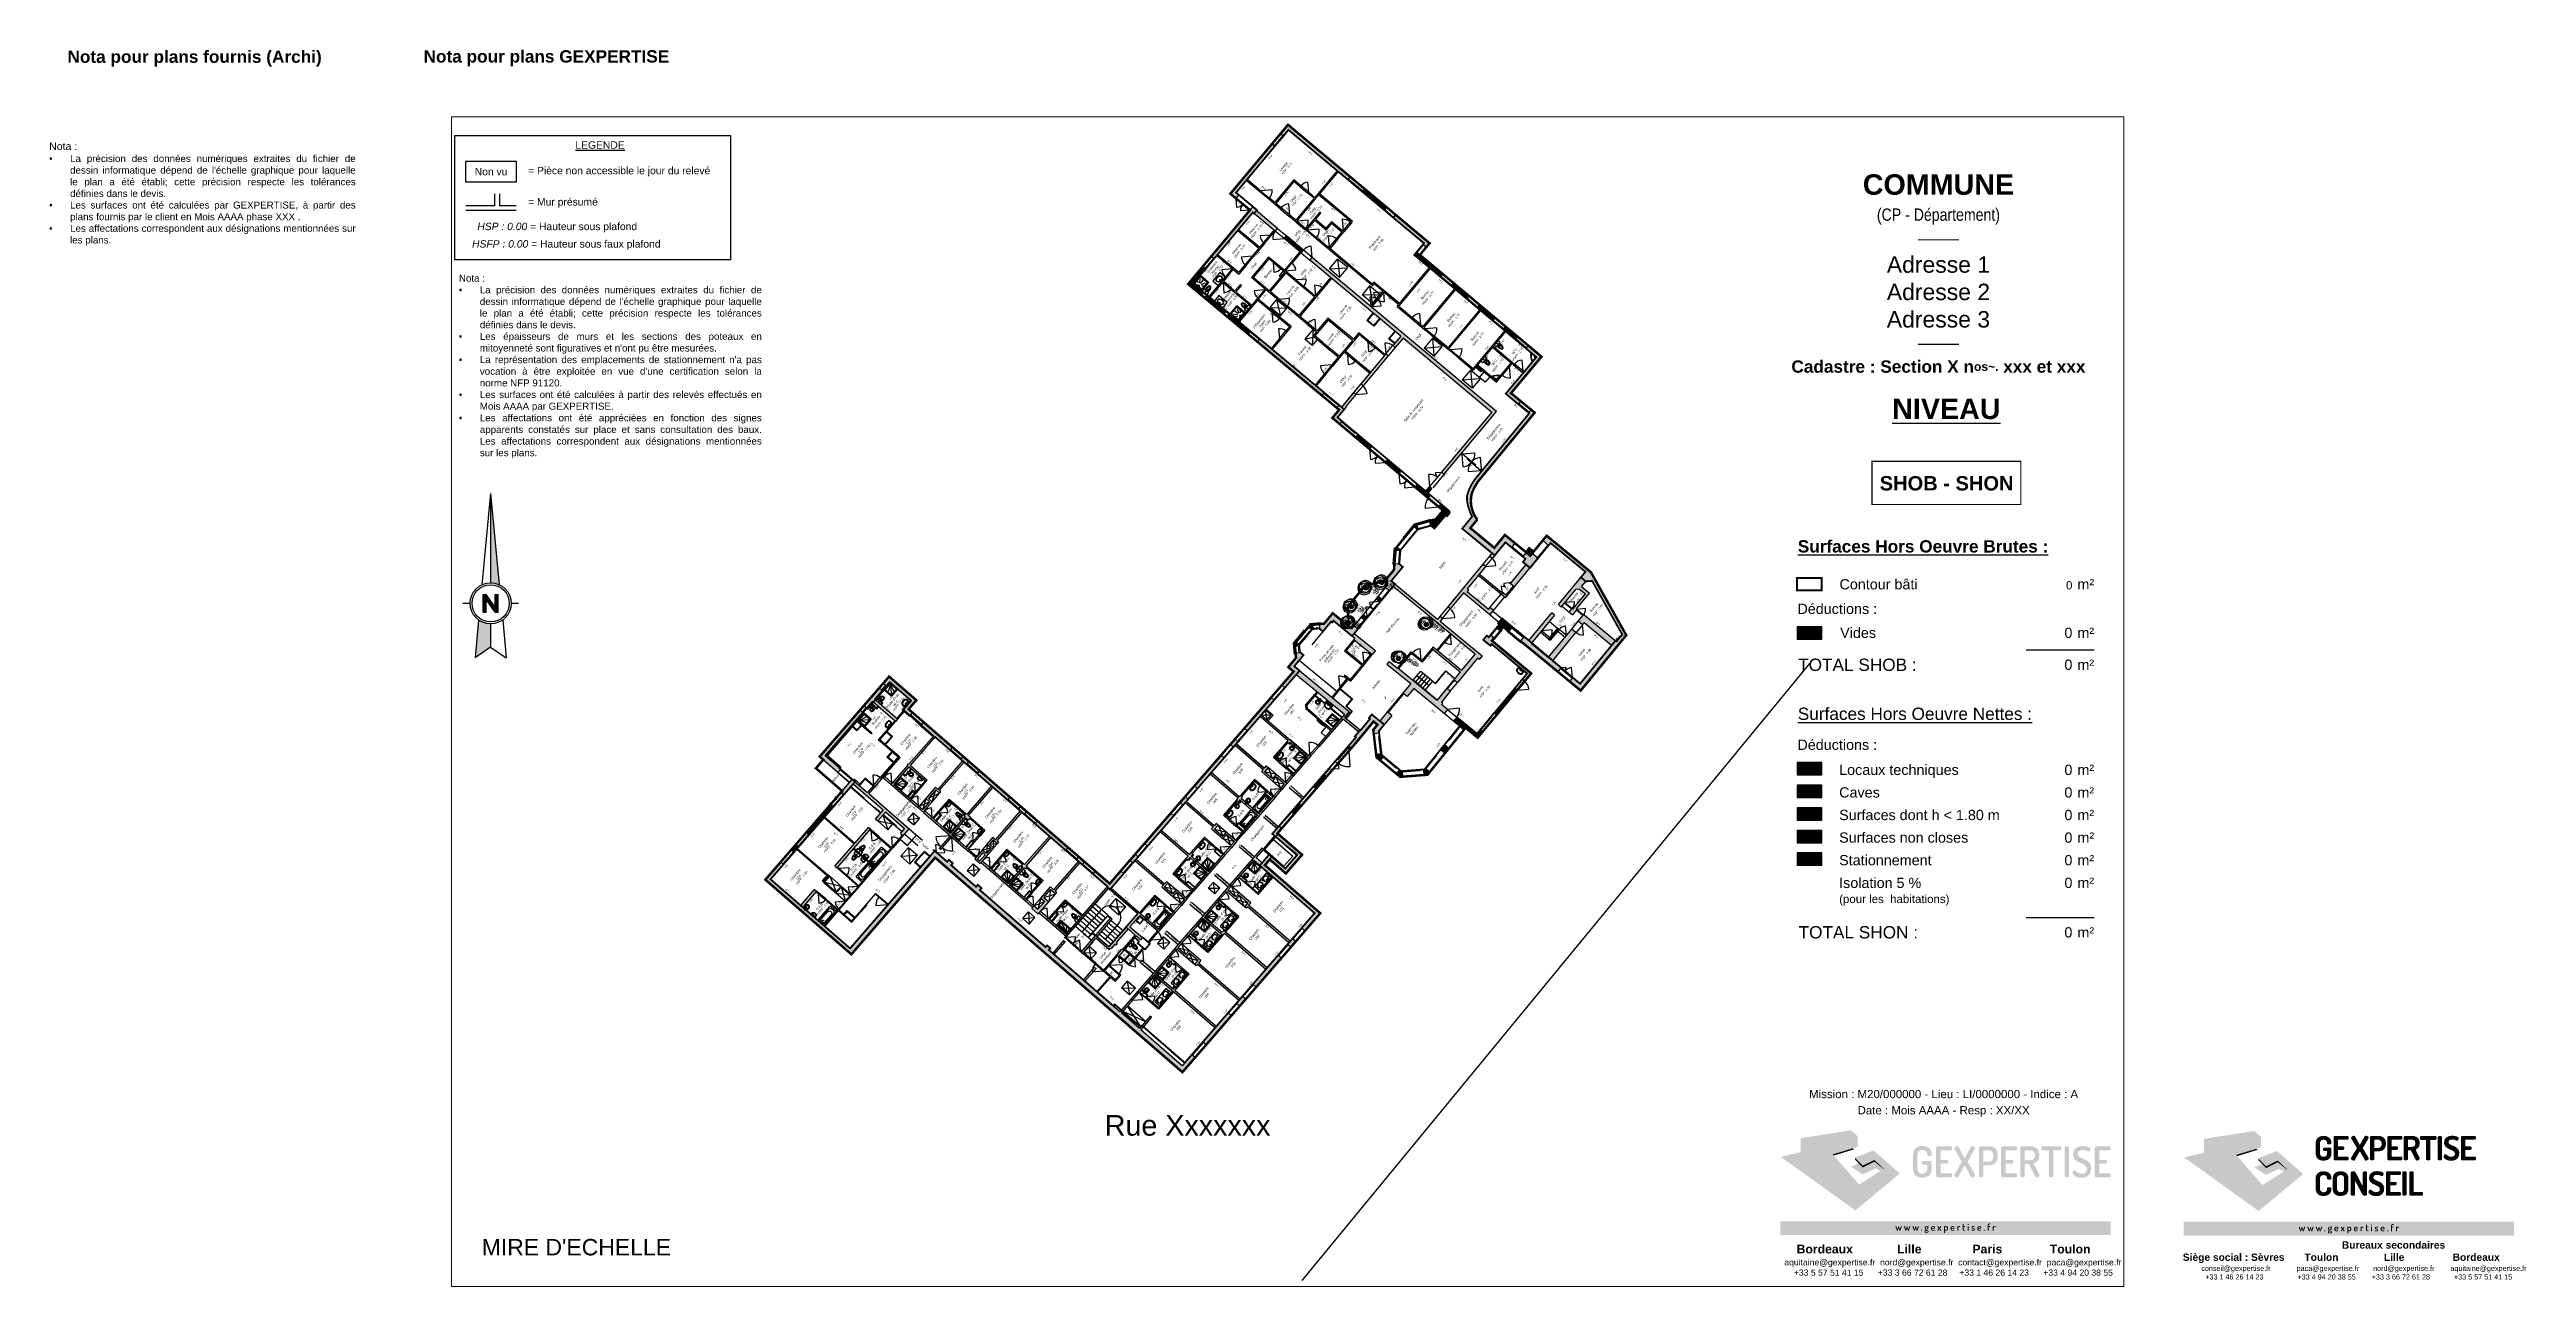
# Paper-space layout 'M2XX_E0_(SHO)' of a CAD drawing. Header units: metres. Extents: x -9.6 to 50.7, y 0.1 to 30.2.
# The model-space entities are those that its viewports show. They can reach past a viewport. Long polylines and large blocks are cut down to what shows.
import ezdxf
from ezdxf.enums import TextEntityAlignment as Align

# ---------------------------------------------------------------- set-up
doc = ezdxf.new("R2010")
doc.units = ezdxf.units.M
doc.header["$PDMODE"] = 32
doc.header["$PDSIZE"] = -0.5
for name, pattern in [('AXES', [2, 1.25, -0.25, 0.25, -0.25]), ('CACHE2', [0.1875, 0.125, -0.0625]), ('PHANTOM', [0]), ('TIRETPT', [1, 0.5, -0.25, 0, -0.25])]:
    doc.linetypes.add(name, pattern=pattern)
for name, color, linetype in [('brut_dessin', 92, 'Continuous'), ('brut_mur', 10, 'Continuous'), ('GEX_BAT_allege', 161, 'Continuous'), ('GEX_BAT_cloison', 2, 'Continuous'), ('GEX_BAT_cloison_vitree', 141, 'Continuous'), ('GEX_BAT_coffrage', 221, 'Continuous'), ('GEX_BAT_escalier_rampe', 6, 'Continuous'), ('GEX_BAT_fenetre', 4, 'Continuous'), ('GEX_BAT_fenetre_de_toit', 3, 'CACHE2'), ('GEX_BAT_gaine_tremie', 13, 'Continuous'), ('GEX_BAT_garde_corps', 181, 'Continuous'), ('GEX_BAT_linteau_cloison', 3, 'CACHE2'), ('GEX_BAT_linteau_mur', 6, 'CACHE2'), ('GEX_BAT_menuis_ext', 4, 'Continuous'), ('GEX_BAT_mur', 1, 'Continuous'), ('GEX_BAT_mur_bas', 150, 'Continuous'), ('GEX_BAT_placard', 21, 'Continuous'), ('GEX_BAT_plafond', 141, 'CACHE2'), ('GEX_BAT_poutre', 32, 'CACHE2'), ('GEX_EQU_ascenseur', 132, 'Continuous'), ('GEX_HAB_porte', 8, 'Continuous'), ('GEX_HAB_sanitaire', 8, 'Continuous'), ('GEX_MEP_cartouche', 7, 'Continuous'), ('GEX_MEP_h-180', 7, 'TIRETPT'), ('GEX_MEP_txt_cot_alti', 51, 'Continuous'), ('GEX_MEP_txt_cot_h-180', 7, 'CACHE2'), ('GEX_MEP_txt_cot_plani', 30, 'Continuous'), ('GEX_MEP_txt_designation', 7, 'Continuous'), ('GEX_MEP_txt_divers', 7, 'Continuous'), ('GEX_RES_bat_electricite', 110, 'Continuous'), ('TopoAlt', 3, 'Continuous'), ('TopoCod', 1, 'Continuous'), ('TopoMat', 4, 'Continuous')]:
    doc.layers.add(name, color=color, linetype=linetype)
for name, color, linetype, true_color in [('GEX_EDS_sdp_1-habitation', 1, 'AXES', 0xff0000), ('GEX_EDS_sdp_2-tremie', 7, 'Continuous', 0xffff7f), ('GEX_EDS_sdp_3-h-180', 7, 'Continuous', 0xa55252), ('GEX_EDS_sdp_7-lt', 150, 'Continuous', 0x007fff), ('GEX_EDS_shob_contour', 1, 'Continuous', 0xff0000), ('GEX_EDS_shob_tremie', 7, 'Continuous', 0xffff7f), ('GEX_EDS_shon_h-180', 7, 'Continuous', 0xa55252), ('GEX_EDS_shon_snc', 7, 'Continuous', 0xbfff7f), ('GEX_EQU_sanitaire', 9, 'Continuous', 0x808080), ('GEX_MEP_mur_pochage', 7, 'Continuous', 0x999999), ('GEX_MEP_ouvrant_porte', 9, 'Continuous', 0x808080)]:
    doc.layers.add(name, color=color, linetype=linetype, true_color=true_color)
doc.layers.add('GEX_MEP_fen_inv', color=1, linetype='Continuous', plot=False)
doc.styles.add('G100TXT-cote', font='swissl.ttf')
doc.styles.add('G100TXT-droit', font='swissl.ttf', dxfattribs={"height": 0.2})
doc.styles.add('G100TXT-droitG', font='swissb.ttf', dxfattribs={"height": 0.2})
doc.styles.add('G100TXT-italic', font='swissli.ttf', dxfattribs={"height": 0.14})
doc.styles.add('G50TXT-italic', font='swissli.ttf')
doc.styles.add('INT_Gras', font='swissb.ttf')
doc.styles.add('INT_Roman', font='swiss.ttf')
doc.styles.get("Standard").update_dxf_attribs({"font": 'swissl.ttf', "height": 0.2})
doc.dimstyles.new('G100COT-libre', dxfattribs={"dimtxt": 0.14, "dimasz": 0.18, "dimexe": 0.18, "dimexo": 0.2, "dimgap": 0.09, "dimtad": 0, "dimzin": 0, "dimdsep": 46, "dimtxsty": 'G100TXT-cote', "dimblk1": 'OBLIQUE', "dimblk2": 'OBLIQUE', "dimsah": 1, "dimcen": 0.09, "dimse1": 1, "dimse2": 1, "dimsd1": 1, "dimsd2": 1, "dimclrd": 252, "dimaunit": 2, "dimadec": 3, "dimazin": 0, "dimtfac": 1, "dimtix": 1, "dimtofl": 0, "dimtmove": 0, "dimatfit": 3, "dimldrblk": 'OBLIQUE', "dimfxl": 0.18, "dimtolj": 1, "dimtzin": 0, "dimarcsym": 0})

# ---------------------------------------------------------------- blocks, each defined once
blk = doc.blocks.new('LEGENDE DESSIN')
at = {"layer": 'GEX_MEP_cartouche', "linetype": 'CACHE2'}
for p, q in [((0.00804, 0.01097), (0.00224, 0.01097)), ((0.00804, 0.01336), (0.00804, 0.01097)), ((0.00904, 0.01336), (0.00904, 0.01097)), ((0.01244, 0.01097), (0.00904, 0.01097)), ((0.01244, 0.00997), (0.00224, 0.00997))]:
    blk.add_line(p, q, dxfattribs=at)
at = {"layer": 'GEX_MEP_cartouche'}
blk.add_lwpolyline([(0, 0.02519), (0.05596, 0.02519), (0.05596, 0), (0, 0)], close=True, dxfattribs=at)
at = {"layer": 'GEX_MEP_cartouche', "linetype": 'CACHE2'}
blk.add_lwpolyline([(0.00224, 0.02), (0.01244, 0.02), (0.01244, 0.01575), (0.00224, 0.01575)], close=True, dxfattribs=at)
at = {"layer": 'GEX_MEP_cartouche', "insert": (0.02945, 0.02404), "char_height": 0.0015, "width": 0.048453, "attachment_point": 2, "rotation": 0, "style": 'G100TXT-droit'}
blk.add_mtext('{\\LLEGENDE}', dxfattribs=at)
at = {"layer": 'GEX_MEP_cartouche', "char_height": 0.0015, "style": 'G100TXT-droit'}
for s, insert, width, attachment_point in [('Non vu ', (0.00734, 0.01788), 0.0086115, 5), ('= Pièce non accessible le jour du relevé', (0.01486, 0.01788), 0.0388657, 4), ('= Mur présumé', (0.01486, 0.01153), 0.0483517, 4), ('{\\fSwis721 Lt BT|b0|i1|c0|p34;HSP : 0.00} = Hauteur sous plafond', (0.00455, 0.00654), 0.0483517, 4), ('{\\fSwis721 Lt BT|b0|i1|c0|p34;HSFP : 0.00} = Hauteur sous faux plafond', (0.00348, 0.003), 0.0483517, 4)]:
    blk.add_mtext(s, dxfattribs=dict(at, insert=insert, width=width, attachment_point=attachment_point))
blk = doc.blocks.new('FLECHE NORD')
at = {"layer": 'GEX_MEP_cartouche', "true_color": 0x999999}
for points in [[(1.392, -1.667, -0.109241), (1.584, -1.567), (0, 0)], [(2.035, -2.436, -0.157556), (1.749, -2.551), (2.27, -3.311), (2.398, -2.871)]]:
    blk.add_hatch(color=253, dxfattribs=at).paths.add_polyline_path(points)
at = {"layer": 'GEX_MEP_cartouche'}
for p, q in [((0, 0), (1.392, -1.667)), ((0, 0), (1.584, -1.567)), ((0, 0), (1.26, -1.838)), ((1.658, -1.816), (1.713, -1.77)), ((1.99, -2.102), (1.713, -1.77)), ((2.233, -1.617), (2.098, -1.73)), ((1.329, -2.373), (1.194, -2.486)), ((1.437, -2.001), (1.492, -1.955)), ((1.714, -2.333), (1.437, -2.001)), ((1.855, -2.052), (1.492, -1.955)), ((1.769, -2.286), (1.572, -2.051)), ((1.935, -2.148), (1.572, -2.051)), ((1.855, -2.052), (1.658, -1.816)), ((1.714, -2.333), (1.769, -2.286)), ((1.935, -2.148), (1.99, -2.102)), ((2.199, -2.175), (2.854, -2.823)), ((1.749, -2.551), (2.27, -3.311)), ((2.035, -2.436), (2.398, -2.871)), ((2.398, -2.871), (2.27, -3.311)), ((2.398, -2.871), (2.854, -2.823))]:
    blk.add_line(p, q, dxfattribs=at)
for radius in [0.501, 0.452]:
    blk.add_circle((1.713, -2.051), radius, dxfattribs=at)
for points in [[(1.855, -2.052), (1.99, -2.102), (1.658, -1.816), (1.713, -1.77)], [(1.437, -2.001), (1.572, -2.051), (1.492, -1.955), (1.572, -2.051)], [(1.714, -2.333), (1.769, -2.286), (1.437, -2.001), (1.572, -2.051)], [(1.492, -1.955), (1.572, -2.051), (1.855, -2.052), (1.935, -2.148)], [(1.855, -2.052), (1.935, -2.148), (1.855, -2.052), (1.99, -2.102)]]:
    blk.add_solid(points, dxfattribs=at)
blk = doc.blocks.new('LOGO GEXPERTISE')
at = {"layer": 'GEX_MEP_cartouche', "true_color": 0xde0736}
h = blk.add_hatch(color=242, dxfattribs=at)
h.dxf.hatch_style = 2
h.paths.add_polyline_path([(-0.07022, 0.03625), (-0.08246, 0.03434), (-0.06912, 0.01677), (-0.05829, 0.02575), (-0.06469, 0.03138), (-0.06925, 0.02961), (-0.06734, 0.02766), (-0.06449, 0.02904), (-0.06217, 0.02689), (-0.06822, 0.02307), (-0.07696, 0.03307), (-0.0686, 0.03485)])
at = {"layer": 'GEX_MEP_cartouche', "true_color": 0xd6d6d6}
h = blk.add_hatch(color=254, dxfattribs=at)
h.dxf.hatch_style = 2
h.paths.add_polyline_path([(-0.0873, 0.02981), (-0.06912, 0.01677), (-0.08245, 0.03039), (-0.08245, 0.03096)])
at = {"layer": 'GEX_MEP_cartouche', "true_color": 0x951825}
h = blk.add_hatch(color=244, dxfattribs=at)
h.dxf.hatch_style = 2
h.paths.add_polyline_path([(-0.08245, 0.03039), (-0.06912, 0.01677), (-0.08246, 0.03434)])
h = blk.add_hatch(color=244, dxfattribs=at)
h.dxf.hatch_style = 2
h.paths.add_polyline_path([(-0.0686, 0.03224), (-0.0686, 0.03485), (-0.07696, 0.03307), (-0.07464, 0.03041)])
at = {"layer": 'GEX_MEP_cartouche', "true_color": 0xd6d6d6}
h = blk.add_hatch(color=254, dxfattribs=at)
h.dxf.hatch_style = 2
h.paths.add_polyline_path([(-0.07438, 0.03011), (-0.06937, 0.03166), (-0.06977, 0.03188), (-0.07464, 0.03041)])
at = {"layer": 'GEX_MEP_cartouche'}
h = blk.add_hatch(color=256, dxfattribs=at)
edge = h.paths.add_edge_path()
edge.add_arc((-0.05087, 0.02841), 0.000376, 68.81955, 90.87564, ccw=False)
edge.add_arc((-0.05085, 0.02847), 0.000311, 41.41195, 68.05796, ccw=False)
edge.add_arc((-0.0509, 0.02843), 0.000374, 19.42144, 41.49785, ccw=False)
edge.add_arc((-0.05095, 0.02842), 0.000424, -0.55061, 18.89761, ccw=False)
edge.add_line((-0.05052, 0.02841), (-0.05052, 0.02705))
edge.add_line((-0.05052, 0.02705), (-0.05054, 0.0267))
edge.add_line((-0.05054, 0.0267), (-0.05057, 0.02643))
edge.add_line((-0.05057, 0.02643), (-0.05065, 0.02611))
edge.add_line((-0.05065, 0.02611), (-0.05076, 0.02583))
edge.add_line((-0.05076, 0.02583), (-0.05089, 0.02559))
edge.add_line((-0.05089, 0.02559), (-0.05105, 0.02539))
edge.add_line((-0.05105, 0.02539), (-0.05129, 0.02518))
edge.add_line((-0.05129, 0.02518), (-0.05157, 0.02501))
edge.add_line((-0.05157, 0.02501), (-0.05192, 0.02487))
edge.add_line((-0.05192, 0.02487), (-0.05222, 0.02479))
edge.add_line((-0.05222, 0.02479), (-0.05244, 0.02476))
edge.add_line((-0.05244, 0.02476), (-0.0527, 0.02474))
edge.add_line((-0.0527, 0.02474), (-0.05297, 0.02475))
edge.add_line((-0.05297, 0.02475), (-0.05331, 0.02478))
edge.add_line((-0.05331, 0.02478), (-0.05348, 0.02481))
edge.add_line((-0.05348, 0.02481), (-0.05389, 0.02494))
edge.add_line((-0.05389, 0.02494), (-0.0541, 0.02505))
edge.add_line((-0.0541, 0.02505), (-0.05437, 0.02523))
edge.add_line((-0.05437, 0.02523), (-0.05459, 0.02544))
edge.add_line((-0.05459, 0.02544), (-0.0548, 0.02576))
edge.add_line((-0.0548, 0.02576), (-0.05494, 0.02611))
edge.add_line((-0.05494, 0.02611), (-0.05504, 0.02655))
edge.add_line((-0.05504, 0.02655), (-0.05507, 0.02687))
edge.add_line((-0.05507, 0.02687), (-0.05507, 0.02705))
edge.add_line((-0.05507, 0.02705), (-0.05507, 0.03013))
edge.add_arc((-0.05089, 0.03014), 0.00418, 176.17473, 180.06072, ccw=False)
edge.add_arc((-0.05176, 0.0302), 0.00331, 169.8712, 176.24696, ccw=False)
edge.add_arc((-0.05247, 0.03033), 0.00259, 163.08892, 169.8465, ccw=False)
edge.add_arc((-0.05295, 0.03047), 0.00208, 154.33738, 163.1141, ccw=False)
edge.add_arc((-0.05324, 0.03061), 0.00177, 146.46317, 154.27114, ccw=False)
edge.add_arc((-0.05335, 0.03068), 0.00163, 140.92756, 146.41836, ccw=False)
edge.add_arc((-0.0534, 0.03072), 0.00157, 132.16872, 140.92759, ccw=False)
edge.add_arc((-0.0531, 0.03039), 0.00202, 120.00015, 132.21872, ccw=False)
edge.add_arc((-0.05307, 0.03034), 0.00208, 112.12504, 119.96548, ccw=False)
edge.add_arc((-0.05298, 0.03012), 0.00231, 102.7659, 112.05609, ccw=False)
edge.add_arc((-0.0529, 0.02978), 0.00267, 97.34047, 102.82332, ccw=False)
edge.add_arc((-0.05286, 0.02944), 0.00301, 93.56818, 97.36447, ccw=False)
edge.add_arc((-0.05283, 0.02899), 0.00346, 89.02313, 93.53441, ccw=False)
edge.add_arc((-0.05282, 0.02881), 0.00364, 85.5907, 89.15861, ccw=False)
edge.add_arc((-0.0528, 0.02918), 0.00326, 82.48827, 85.57798, ccw=False)
edge.add_arc((-0.05276, 0.02947), 0.00297, 78.99245, 82.49134, ccw=False)
edge.add_arc((-0.05269, 0.02979), 0.00264, 72.27856, 79.04586, ccw=False)
edge.add_arc((-0.05261, 0.03006), 0.00236, 66.08346, 72.24756, ccw=False)
edge.add_arc((-0.05254, 0.03021), 0.0022, 59.38506, 66.07441, ccw=False)
edge.add_arc((-0.05251, 0.03027), 0.00213, 52.62278, 59.36883, ccw=False)
edge.add_arc((-0.05239, 0.03042), 0.00193, 43.58899, 52.77592, ccw=False)
edge.add_arc((-0.05222, 0.03058), 0.00171, 35.84989, 43.51087, ccw=False)
edge.add_arc((-0.05215, 0.03063), 0.00162, 29.52832, 35.81603, ccw=False)
edge.add_arc((-0.05217, 0.03063), 0.00163, 16.56289, 29.46894, ccw=False)
edge.add_arc((-0.05235, 0.03057), 0.00182, 7.49731, 16.546, ccw=False)
edge.add_arc((-0.05267, 0.03053), 0.00214, -0.9429, 7.48408, ccw=False)
edge.add_arc((-0.0514, 0.0305), 0.000877, 345.69591, 359.55475, ccw=False)
edge.add_arc((-0.0509, 0.03037), 0.000363, 314.55336, 346.64472, ccw=False)
edge.add_arc((-0.0509, 0.0304), 0.000381, 288.78531, 310.87449, ccw=False)
edge.add_arc((-0.05101, 0.03073), 0.000726, 273.53419, 288.76003, ccw=False)
edge.add_arc((-0.05106, 0.0313), 0.0013, 263.49055, 274.19778, ccw=False)
edge.add_arc((-0.05112, 0.03075), 0.000745, 252.34376, 263.4295, ccw=False)
edge.add_arc((-0.05122, 0.03044), 0.000416, 232.30478, 252.71585, ccw=False)
edge.add_arc((-0.0513, 0.03034), 0.000295, 206.16915, 231.7695, ccw=False)
edge.add_arc((-0.05123, 0.03036), 0.00037, 180.38615, 205.0824, ccw=False)
edge.add_line((-0.0516, 0.03036), (-0.05162, 0.03054))
edge.add_line((-0.05162, 0.03054), (-0.05165, 0.03068))
edge.add_line((-0.05165, 0.03068), (-0.05173, 0.03089))
edge.add_line((-0.05173, 0.03089), (-0.05181, 0.03103))
edge.add_line((-0.05181, 0.03103), (-0.0519, 0.03114))
edge.add_line((-0.0519, 0.03114), (-0.05203, 0.03126))
edge.add_line((-0.05203, 0.03126), (-0.05232, 0.0314))
edge.add_line((-0.05232, 0.0314), (-0.05248, 0.03144))
edge.add_line((-0.05248, 0.03144), (-0.05262, 0.03146))
edge.add_line((-0.05262, 0.03146), (-0.05282, 0.03147))
edge.add_line((-0.05282, 0.03147), (-0.05306, 0.03145))
edge.add_line((-0.05306, 0.03145), (-0.0533, 0.0314))
edge.add_line((-0.0533, 0.0314), (-0.0535, 0.0313))
edge.add_line((-0.0535, 0.0313), (-0.05364, 0.0312))
edge.add_line((-0.05364, 0.0312), (-0.05376, 0.03105))
edge.add_line((-0.05376, 0.03105), (-0.05386, 0.03088))
edge.add_line((-0.05386, 0.03088), (-0.05392, 0.03073))
edge.add_line((-0.05392, 0.03073), (-0.05396, 0.03053))
edge.add_line((-0.05396, 0.03053), (-0.05399, 0.03034))
edge.add_line((-0.05399, 0.03034), (-0.054, 0.03013))
edge.add_line((-0.054, 0.03013), (-0.054, 0.02705))
edge.add_arc((-0.05154, 0.02704), 0.00245, 179.75491, 187.53033)
edge.add_line((-0.05397, 0.02672), (-0.05396, 0.02664))
edge.add_arc((-0.05243, 0.02691), 0.00156, 190.11249, 198.1962)
edge.add_arc((-0.05277, 0.0268), 0.00119, 198.19713, 208.19492)
edge.add_arc((-0.05298, 0.02669), 0.000958, 208.17018, 223.18647)
edge.add_arc((-0.05303, 0.02664), 0.00089, 223.38983, 236.9807)
edge.add_arc((-0.05297, 0.02676), 0.00102, 237.25164, 253.36157)
edge.add_arc((-0.05287, 0.02706), 0.00134, 253.18953, 261.96561)
edge.add_arc((-0.05282, 0.02745), 0.00173, 261.91448, 268.20839)
edge.add_arc((-0.0528, 0.0276), 0.00188, 267.9638, 275.22257)
edge.add_arc((-0.05277, 0.02718), 0.00147, 275.28327, 282.52094)
edge.add_arc((-0.05269, 0.02688), 0.00115, 282.3632, 295.92995)
edge.add_arc((-0.05263, 0.02674), 0.000998, 296.15062, 303.66319)
edge.add_arc((-0.05261, 0.02671), 0.000967, 303.68794, 311.90693)
edge.add_arc((-0.0526, 0.0267), 0.000945, 311.77809, 325.30621)
edge.add_arc((-0.0527, 0.02676), 0.00106, 325.5262, 337.41106)
edge.add_arc((-0.05301, 0.02689), 0.0014, 337.48341, 348.03944)
edge.add_line((-0.05164, 0.0266), (-0.05161, 0.02678))
edge.add_line((-0.05161, 0.02678), (-0.0516, 0.02706))
edge.add_line((-0.0516, 0.02706), (-0.0516, 0.02741))
edge.add_line((-0.0516, 0.02741), (-0.0516, 0.02792))
edge.add_line((-0.0516, 0.02792), (-0.05262, 0.02792))
edge.add_line((-0.05262, 0.02792), (-0.05265, 0.02792))
edge.add_line((-0.05265, 0.02792), (-0.0527, 0.02792))
edge.add_line((-0.0527, 0.02792), (-0.05276, 0.02795))
edge.add_line((-0.05276, 0.02795), (-0.05282, 0.02799))
edge.add_line((-0.05282, 0.02799), (-0.05287, 0.02804))
edge.add_line((-0.05287, 0.02804), (-0.0529, 0.02809))
edge.add_line((-0.0529, 0.02809), (-0.05293, 0.02815))
edge.add_line((-0.05293, 0.02815), (-0.05295, 0.02824))
edge.add_line((-0.05295, 0.02824), (-0.05296, 0.02835))
edge.add_line((-0.05296, 0.02835), (-0.05296, 0.02839))
edge.add_line((-0.05296, 0.02839), (-0.05294, 0.0285))
edge.add_line((-0.05294, 0.0285), (-0.05292, 0.02858))
edge.add_line((-0.05292, 0.02858), (-0.05287, 0.02865))
edge.add_line((-0.05287, 0.02865), (-0.05276, 0.02875))
edge.add_line((-0.05276, 0.02875), (-0.05269, 0.02878))
edge.add_line((-0.05269, 0.02878), (-0.05262, 0.02879))
edge.add_line((-0.05262, 0.02879), (-0.05088, 0.02879))
h = blk.add_hatch(color=256, dxfattribs=at)
edge = h.paths.add_edge_path()
edge.add_spline(control_points=[(-0.04646, 0.02859), (-0.04646, 0.02871), (-0.04649, 0.02882), (-0.04655, 0.02891)], knot_values=[12, 12, 12, 12, 13, 13, 13, 13], degree=3, periodic=0)
edge.add_spline(control_points=[(-0.04655, 0.02891), (-0.04662, 0.02899), (-0.0467, 0.02904), (-0.04681, 0.02904)], knot_values=[11, 11, 11, 11, 12, 12, 12, 12], degree=3, periodic=0)
edge.add_spline(control_points=[(-0.04681, 0.02904), (-0.04681, 0.02904), (-0.04837, 0.02904), (-0.04837, 0.02904)], knot_values=[10.000072, 10.000072, 10.000072, 10.000072, 11, 11, 11, 11], degree=3, periodic=0)
edge.add_spline(control_points=[(-0.04837, 0.02904), (-0.04837, 0.02904), (-0.04837, 0.03141), (-0.04837, 0.03141)], knot_values=[9.000072, 9.000072, 9.000072, 9.000072, 9.999928, 9.999928, 9.999928, 9.999928], degree=3, periodic=0)
edge.add_spline(control_points=[(-0.04837, 0.03141), (-0.04837, 0.03141), (-0.04592, 0.03141), (-0.04592, 0.03141)], knot_values=[8, 8, 8, 8, 8.999928, 8.999928, 8.999928, 8.999928], degree=3, periodic=0)
edge.add_spline(control_points=[(-0.04592, 0.03141), (-0.04581, 0.03141), (-0.04573, 0.03146), (-0.04566, 0.03155)], knot_values=[7, 7, 7, 7, 8, 8, 8, 8], degree=3, periodic=0)
edge.add_spline(control_points=[(-0.04566, 0.03155), (-0.0456, 0.03165), (-0.04557, 0.03177), (-0.04557, 0.03191)], knot_values=[6, 6, 6, 6, 7, 7, 7, 7], degree=3, periodic=0)
edge.add_spline(control_points=[(-0.04557, 0.03191), (-0.04557, 0.03203), (-0.0456, 0.03214), (-0.04566, 0.03224)], knot_values=[5, 5, 5, 5, 6, 6, 6, 6], degree=3, periodic=0)
edge.add_spline(control_points=[(-0.04566, 0.03224), (-0.04572, 0.03234), (-0.04581, 0.03238), (-0.04592, 0.03238)], knot_values=[4, 4, 4, 4, 5, 5, 5, 5], degree=3, periodic=0)
edge.add_spline(control_points=[(-0.04592, 0.03238), (-0.04592, 0.03238), (-0.04897, 0.03238), (-0.04897, 0.03238)], knot_values=[3, 3, 3, 3, 4, 4, 4, 4], degree=3, periodic=0)
edge.add_spline(control_points=[(-0.04897, 0.03238), (-0.0491, 0.03238), (-0.04921, 0.03235), (-0.0493, 0.03229)], knot_values=[2, 2, 2, 2, 3, 3, 3, 3], degree=3, periodic=0)
edge.add_spline(control_points=[(-0.0493, 0.03229), (-0.0494, 0.03222), (-0.04945, 0.03213), (-0.04945, 0.03202)], knot_values=[1, 1, 1, 1, 2, 2, 2, 2], degree=3, periodic=0)
edge.add_spline(control_points=[(-0.04945, 0.03202), (-0.04945, 0.03202), (-0.04945, 0.02517), (-0.04945, 0.02517)], knot_values=[0, 0, 0, 0, 1, 1, 1, 1], degree=3, periodic=0)
edge.add_spline(control_points=[(-0.04945, 0.02517), (-0.04945, 0.02506), (-0.0494, 0.02497), (-0.0493, 0.0249)], knot_values=[24, 24, 24, 24, 25, 25, 25, 25], degree=3, periodic=0)
edge.add_spline(control_points=[(-0.0493, 0.0249), (-0.04921, 0.02484), (-0.0491, 0.0248), (-0.04897, 0.0248)], knot_values=[23, 23, 23, 23, 24, 24, 24, 24], degree=3, periodic=0)
edge.add_spline(control_points=[(-0.04897, 0.0248), (-0.04897, 0.0248), (-0.04592, 0.0248), (-0.04592, 0.0248)], knot_values=[22, 22, 22, 22, 23, 23, 23, 23], degree=3, periodic=0)
edge.add_spline(control_points=[(-0.04592, 0.0248), (-0.04581, 0.0248), (-0.04572, 0.02485), (-0.04566, 0.02495), (-0.0456, 0.02505), (-0.04557, 0.02516), (-0.04557, 0.02528)], knot_values=[20, 20, 20, 20, 21, 21, 21, 22, 22, 22, 22], degree=3, periodic=0)
edge.add_spline(control_points=[(-0.04557, 0.02528), (-0.04557, 0.02542), (-0.0456, 0.02554), (-0.04566, 0.02563)], knot_values=[19, 19, 19, 19, 20, 20, 20, 20], degree=3, periodic=0)
edge.add_spline(control_points=[(-0.04566, 0.02563), (-0.04573, 0.02573), (-0.04581, 0.02578), (-0.04592, 0.02578)], knot_values=[18, 18, 18, 18, 19, 19, 19, 19], degree=3, periodic=0)
edge.add_spline(control_points=[(-0.04592, 0.02578), (-0.04592, 0.02578), (-0.04837, 0.02578), (-0.04837, 0.02578)], knot_values=[17.000072, 17.000072, 17.000072, 17.000072, 18, 18, 18, 18], degree=3, periodic=0)
edge.add_spline(control_points=[(-0.04837, 0.02578), (-0.04837, 0.02578), (-0.04837, 0.02816), (-0.04837, 0.02816)], knot_values=[16.000072, 16.000072, 16.000072, 16.000072, 16.999928, 16.999928, 16.999928, 16.999928], degree=3, periodic=0)
edge.add_spline(control_points=[(-0.04837, 0.02816), (-0.04837, 0.02816), (-0.04681, 0.02816), (-0.04681, 0.02816)], knot_values=[15, 15, 15, 15, 15.999928, 15.999928, 15.999928, 15.999928], degree=3, periodic=0)
edge.add_spline(control_points=[(-0.04681, 0.02816), (-0.0467, 0.02816), (-0.04661, 0.02821), (-0.04655, 0.02829)], knot_values=[14, 14, 14, 14, 15, 15, 15, 15], degree=3, periodic=0)
edge.add_spline(control_points=[(-0.04655, 0.02829), (-0.04649, 0.02838), (-0.04646, 0.02848), (-0.04646, 0.02859)], knot_values=[13, 13, 13, 13, 14, 14, 14, 14], degree=3, periodic=0)
h = blk.add_hatch(color=256, dxfattribs=at)
edge = h.paths.add_edge_path()
edge.add_line((-0.0439, 0.0321), (-0.04251, 0.02945))
edge.add_line((-0.04251, 0.02945), (-0.04109, 0.0321))
edge.add_arc((-0.04038, 0.03179), 0.00078, 145.31787, 155.89341, ccw=False)
edge.add_arc((-0.04058, 0.03192), 0.000533, 134.71885, 145.13858, ccw=False)
edge.add_arc((-0.04066, 0.03201), 0.000417, 123.45267, 134.64739, ccw=False)
edge.add_arc((-0.04069, 0.03205), 0.000365, 106.92801, 123.41286, ccw=False)
edge.add_arc((-0.04069, 0.03203), 0.000382, 93.6837, 106.76143, ccw=False)
edge.add_arc((-0.04068, 0.0317), 0.000713, 83.84899, 92.75632, ccw=False)
edge.add_arc((-0.04068, 0.03165), 0.000766, 76.31298, 84.04569, ccw=False)
edge.add_arc((-0.04069, 0.03163), 0.000787, 66.04638, 76.25967, ccw=False)
edge.add_arc((-0.04073, 0.03154), 0.00089, 55.67211, 65.97771, ccw=False)
edge.add_arc((-0.04057, 0.03176), 0.00061, 42.20545, 56.11559, ccw=False)
edge.add_arc((-0.04041, 0.0319), 0.000402, 20.31617, 42.22499, ccw=False)
edge.add_arc((-0.04038, 0.03192), 0.000366, 0.79841, 19.73637, ccw=False)
edge.add_arc((-0.04045, 0.03192), 0.00043, -14.16711, 0.72897, ccw=False)
edge.add_arc((-0.0406, 0.03196), 0.000594, 336.49018, 345.96157, ccw=False)
edge.add_arc((-0.04079, 0.03204), 0.000801, 330.74905, 336.61051, ccw=False)
edge.add_line((-0.0401, 0.03165), (-0.0418, 0.0286))
edge.add_line((-0.0418, 0.0286), (-0.04005, 0.02553))
edge.add_arc((-0.04099, 0.02506), 0.00106, 19.15886, 26.4377, ccw=False)
edge.add_arc((-0.04039, 0.02527), 0.000419, 10.44254, 18.89398, ccw=False)
edge.add_arc((-0.04026, 0.0253), 0.000281, -7.62323, 8.69268, ccw=False)
edge.add_arc((-0.04036, 0.02531), 0.000382, 343.1569, 353.5724, ccw=False)
edge.add_arc((-0.04037, 0.02532), 0.000399, 329.16945, 343.02489, ccw=False)
edge.add_arc((-0.04043, 0.02535), 0.00047, 319.82465, 329.1815, ccw=False)
edge.add_arc((-0.04052, 0.02543), 0.000584, 311.82453, 319.80536, ccw=False)
edge.add_arc((-0.04063, 0.02555), 0.000753, 304.88555, 311.81912, ccw=False)
edge.add_arc((-0.04078, 0.02575), 0.001, 299.1769, 305.42166, ccw=False)
edge.add_arc((-0.04072, 0.02563), 0.000862, 291.04065, 299.19339, ccw=False)
edge.add_arc((-0.04068, 0.02554), 0.00077, 282.94932, 291.00053, ccw=False)
edge.add_arc((-0.04067, 0.02551), 0.000735, 277.20285, 282.91123, ccw=False)
edge.add_arc((-0.04067, 0.0255), 0.00073, 272.47099, 277.1937, ccw=False)
edge.add_arc((-0.04067, 0.02518), 0.000406, 261.65587, 273.71748, ccw=False)
edge.add_arc((-0.04068, 0.02508), 0.000307, 250.2665, 261.0184, ccw=False)
edge.add_arc((-0.04068, 0.02508), 0.000306, 239.15679, 250.19177, ccw=False)
edge.add_arc((-0.04066, 0.02511), 0.000343, 227.6455, 239.04631, ccw=False)
edge.add_arc((-0.04059, 0.02518), 0.00044, 216.06734, 227.5013, ccw=False)
edge.add_arc((-0.04048, 0.02526), 0.000576, 210.99701, 216.26686, ccw=False)
edge.add_line((-0.04098, 0.02497), (-0.04099, 0.02498))
edge.add_line((-0.04099, 0.02498), (-0.04251, 0.02778))
edge.add_line((-0.04251, 0.02778), (-0.04399, 0.02502))
edge.add_arc((-0.04461, 0.02537), 0.000718, 319.77879, 330.88389, ccw=False)
edge.add_arc((-0.0444, 0.02519), 0.000435, 302.67682, 319.92501, ccw=False)
edge.add_arc((-0.04433, 0.02509), 0.000315, 282.27431, 302.31449, ccw=False)
edge.add_arc((-0.04433, 0.02509), 0.000314, 269.81244, 282.0198, ccw=False)
edge.add_arc((-0.04433, 0.02546), 0.000691, 255.22168, 269.89827, ccw=False)
edge.add_arc((-0.0443, 0.02558), 0.000809, 242.0485, 255.08144, ccw=False)
edge.add_arc((-0.0442, 0.02577), 0.00102, 234.59026, 242.1573, ccw=False)
edge.add_arc((-0.04439, 0.02552), 0.000712, 225.00229, 235.21656, ccw=False)
edge.add_arc((-0.04453, 0.02538), 0.000512, 213.38335, 224.94276, ccw=False)
edge.add_arc((-0.04463, 0.02531), 0.00039, 179.87235, 213.67178, ccw=False)
edge.add_arc((-0.04463, 0.02531), 0.000392, 162.42284, 179.10829, ccw=False)
edge.add_arc((-0.04432, 0.02521), 0.000716, 153.60995, 162.73785, ccw=False)
edge.add_line((-0.04496, 0.02553), (-0.04321, 0.0286))
edge.add_line((-0.04321, 0.0286), (-0.04491, 0.03165))
edge.add_arc((-0.04431, 0.03199), 0.000692, 196.30535, 209.84718, ccw=False)
edge.add_arc((-0.04453, 0.03192), 0.000455, 183.02183, 195.9764, ccw=False)
edge.add_arc((-0.04461, 0.03192), 0.000381, 169.11587, 182.79652, ccw=False)
edge.add_arc((-0.04462, 0.03192), 0.000365, 149.08632, 168.89449, ccw=False)
edge.add_arc((-0.04453, 0.03186), 0.000474, 130.98276, 148.69261, ccw=False)
edge.add_arc((-0.04435, 0.03165), 0.000749, 119.49272, 131.09561, ccw=False)
edge.add_arc((-0.04431, 0.03159), 0.000825, 107.55544, 120.05542, ccw=False)
edge.add_arc((-0.04431, 0.03162), 0.0008, 95.5784, 107.45006, ccw=False)
edge.add_arc((-0.04432, 0.03165), 0.000767, 87.94939, 95.78183, ccw=False)
edge.add_arc((-0.04431, 0.03207), 0.000348, 61.57512, 86.72721, ccw=False)
edge.add_arc((-0.04435, 0.03199), 0.000438, 44.71971, 61.31781, ccw=False)
edge.add_arc((-0.04451, 0.03183), 0.000665, 33.0953, 44.78302, ccw=False)
edge.add_arc((-0.04478, 0.03165), 0.000981, 27.39836, 33.36228, ccw=False)
edge.add_line((-0.0439, 0.0321), (-0.04251, 0.02945))
edge.add_line((-0.04251, 0.02945), (-0.0439, 0.0321))
h = blk.add_hatch(color=256, dxfattribs=at)
edge = h.paths.add_edge_path()
edge.add_spline(control_points=[(-0.03506, 0.02828), (-0.03465, 0.02865), (-0.03444, 0.02923), (-0.03444, 0.03002)], knot_values=[7, 7, 7, 7, 8, 8, 8, 8], degree=3, periodic=0)
edge.add_spline(control_points=[(-0.03444, 0.03002), (-0.03444, 0.03002), (-0.03444, 0.0301), (-0.03444, 0.0301)], knot_values=[6, 6, 6, 6, 7, 7, 7, 7], degree=3, periodic=0)
edge.add_spline(control_points=[(-0.03444, 0.0301), (-0.03444, 0.03089), (-0.03464, 0.03147), (-0.03504, 0.03183)], knot_values=[5, 5, 5, 5, 6, 6, 6, 6], degree=3, periodic=0)
edge.add_spline(control_points=[(-0.03504, 0.03183), (-0.03544, 0.0322), (-0.03598, 0.03238), (-0.03666, 0.03238)], knot_values=[4, 4, 4, 4, 5, 5, 5, 5], degree=3, periodic=0)
edge.add_spline(control_points=[(-0.03666, 0.03238), (-0.03666, 0.03238), (-0.03863, 0.03238), (-0.03863, 0.03238)], knot_values=[3, 3, 3, 3, 4, 4, 4, 4], degree=3, periodic=0)
edge.add_spline(control_points=[(-0.03863, 0.03238), (-0.03875, 0.03238), (-0.03885, 0.03235), (-0.03893, 0.03228)], knot_values=[2, 2, 2, 2, 3, 3, 3, 3], degree=3, periodic=0)
edge.add_spline(control_points=[(-0.03893, 0.03228), (-0.03901, 0.03221), (-0.03905, 0.03213), (-0.03905, 0.03203)], knot_values=[1, 1, 1, 1, 2, 2, 2, 2], degree=3, periodic=0)
edge.add_spline(control_points=[(-0.03905, 0.03203), (-0.03905, 0.03203), (-0.03905, 0.02517), (-0.03905, 0.02517)], knot_values=[0, 0, 0, 0, 1, 1, 1, 1], degree=3, periodic=0)
edge.add_spline(control_points=[(-0.03905, 0.02517), (-0.03905, 0.02506), (-0.03899, 0.02497), (-0.03888, 0.0249)], knot_values=[14, 14, 14, 14, 15, 15, 15, 15], degree=3, periodic=0)
edge.add_spline(control_points=[(-0.03888, 0.0249), (-0.03878, 0.02484), (-0.03865, 0.0248), (-0.03851, 0.0248)], knot_values=[13, 13, 13, 13, 14, 14, 14, 14], degree=3, periodic=0)
edge.add_spline(control_points=[(-0.03851, 0.0248), (-0.03836, 0.0248), (-0.03824, 0.02484), (-0.03813, 0.0249)], knot_values=[12, 12, 12, 12, 13, 13, 13, 13], degree=3, periodic=0)
edge.add_spline(control_points=[(-0.03813, 0.0249), (-0.03803, 0.02497), (-0.03797, 0.02506), (-0.03797, 0.02517)], knot_values=[11, 11, 11, 11, 12, 12, 12, 12], degree=3, periodic=0)
edge.add_spline(control_points=[(-0.03797, 0.02517), (-0.03797, 0.02517), (-0.03797, 0.02773), (-0.03797, 0.02773)], knot_values=[10.000072, 10.000072, 10.000072, 10.000072, 10.99999, 10.99999, 10.99999, 10.99999], degree=3, periodic=0)
edge.add_spline(control_points=[(-0.03797, 0.02773), (-0.03797, 0.02773), (-0.03672, 0.02773), (-0.03672, 0.02773)], knot_values=[9, 9, 9, 9, 9.999928, 9.999928, 9.999928, 9.999928], degree=3, periodic=0)
edge.add_spline(control_points=[(-0.03672, 0.02773), (-0.03603, 0.02773), (-0.03548, 0.02791), (-0.03506, 0.02828)], knot_values=[8, 8, 8, 8, 9, 9, 9, 9], degree=3, periodic=0)
edge = h.paths.add_edge_path(flags=16)
edge.add_spline(control_points=[(-0.03551, 0.03007), (-0.03551, 0.03052), (-0.03562, 0.03086), (-0.03583, 0.03108), (-0.03603, 0.0313), (-0.03633, 0.03141), (-0.03672, 0.03141)], knot_values=[4, 4, 4, 4, 5, 5, 5, 6, 6, 6, 6], degree=3, periodic=0)
edge.add_spline(control_points=[(-0.03672, 0.03141), (-0.03672, 0.03141), (-0.03797, 0.03141), (-0.03797, 0.03141)], knot_values=[6, 6, 6, 6, 6.999928, 6.999928, 6.999928, 6.999928], degree=3, periodic=0)
edge.add_spline(control_points=[(-0.03797, 0.03141), (-0.03797, 0.03141), (-0.03797, 0.0286), (-0.03797, 0.0286)], knot_values=[7.000072, 7.000072, 7.000072, 7.000072, 7.999928, 7.999928, 7.999928, 7.999928], degree=3, periodic=0)
edge.add_spline(control_points=[(-0.03797, 0.0286), (-0.03797, 0.0286), (-0.03672, 0.0286), (-0.03672, 0.0286)], knot_values=[0.000072, 0.000072, 0.000072, 0.000072, 1, 1, 1, 1], degree=3, periodic=0)
edge.add_spline(control_points=[(-0.03672, 0.0286), (-0.03633, 0.0286), (-0.03603, 0.02871), (-0.03583, 0.02894), (-0.03562, 0.02916), (-0.03551, 0.0295), (-0.03551, 0.02995)], knot_values=[1, 1, 1, 1, 2, 2, 2, 3, 3, 3, 3], degree=3, periodic=0)
edge.add_spline(control_points=[(-0.03551, 0.02995), (-0.03551, 0.02995), (-0.03551, 0.03007), (-0.03551, 0.03007)], knot_values=[3, 3, 3, 3, 4, 4, 4, 4], degree=3, periodic=0)
h = blk.add_hatch(color=256, dxfattribs=at)
edge = h.paths.add_edge_path()
edge.add_spline(control_points=[(-0.03063, 0.02859), (-0.03063, 0.02871), (-0.03067, 0.02882), (-0.03073, 0.02891)], knot_values=[12, 12, 12, 12, 13, 13, 13, 13], degree=3, periodic=0)
edge.add_spline(control_points=[(-0.03073, 0.02891), (-0.0308, 0.02899), (-0.03088, 0.02904), (-0.03099, 0.02904)], knot_values=[11, 11, 11, 11, 12, 12, 12, 12], degree=3, periodic=0)
edge.add_spline(control_points=[(-0.03099, 0.02904), (-0.03099, 0.02904), (-0.03255, 0.02904), (-0.03255, 0.02904)], knot_values=[10.000072, 10.000072, 10.000072, 10.000072, 11, 11, 11, 11], degree=3, periodic=0)
edge.add_spline(control_points=[(-0.03255, 0.02904), (-0.03255, 0.02904), (-0.03255, 0.03141), (-0.03255, 0.03141)], knot_values=[9.000072, 9.000072, 9.000072, 9.000072, 9.999928, 9.999928, 9.999928, 9.999928], degree=3, periodic=0)
edge.add_spline(control_points=[(-0.03255, 0.03141), (-0.03255, 0.03141), (-0.0301, 0.03141), (-0.0301, 0.03141)], knot_values=[8, 8, 8, 8, 8.999928, 8.999928, 8.999928, 8.999928], degree=3, periodic=0)
edge.add_spline(control_points=[(-0.0301, 0.03141), (-0.02999, 0.03141), (-0.02991, 0.03146), (-0.02984, 0.03155)], knot_values=[7, 7, 7, 7, 8, 8, 8, 8], degree=3, periodic=0)
edge.add_spline(control_points=[(-0.02984, 0.03155), (-0.02978, 0.03165), (-0.02974, 0.03177), (-0.02974, 0.03191)], knot_values=[6, 6, 6, 6, 7, 7, 7, 7], degree=3, periodic=0)
edge.add_spline(control_points=[(-0.02974, 0.03191), (-0.02974, 0.03203), (-0.02977, 0.03214), (-0.02984, 0.03224)], knot_values=[5, 5, 5, 5, 6, 6, 6, 6], degree=3, periodic=0)
edge.add_spline(control_points=[(-0.02984, 0.03224), (-0.0299, 0.03234), (-0.02999, 0.03238), (-0.0301, 0.03238)], knot_values=[4, 4, 4, 4, 5, 5, 5, 5], degree=3, periodic=0)
edge.add_spline(control_points=[(-0.0301, 0.03238), (-0.0301, 0.03238), (-0.03315, 0.03238), (-0.03315, 0.03238)], knot_values=[3, 3, 3, 3, 4, 4, 4, 4], degree=3, periodic=0)
edge.add_spline(control_points=[(-0.03315, 0.03238), (-0.03328, 0.03238), (-0.03339, 0.03235), (-0.03348, 0.03229)], knot_values=[2, 2, 2, 2, 3, 3, 3, 3], degree=3, periodic=0)
edge.add_spline(control_points=[(-0.03348, 0.03229), (-0.03358, 0.03222), (-0.03362, 0.03213), (-0.03362, 0.03202)], knot_values=[1, 1, 1, 1, 2, 2, 2, 2], degree=3, periodic=0)
edge.add_spline(control_points=[(-0.03362, 0.03202), (-0.03362, 0.03202), (-0.03362, 0.02517), (-0.03362, 0.02517)], knot_values=[0, 0, 0, 0, 1, 1, 1, 1], degree=3, periodic=0)
edge.add_spline(control_points=[(-0.03362, 0.02517), (-0.03362, 0.02506), (-0.03358, 0.02497), (-0.03348, 0.0249)], knot_values=[24, 24, 24, 24, 25, 25, 25, 25], degree=3, periodic=0)
edge.add_spline(control_points=[(-0.03348, 0.0249), (-0.03339, 0.02484), (-0.03328, 0.0248), (-0.03315, 0.0248)], knot_values=[23, 23, 23, 23, 24, 24, 24, 24], degree=3, periodic=0)
edge.add_spline(control_points=[(-0.03315, 0.0248), (-0.03315, 0.0248), (-0.0301, 0.0248), (-0.0301, 0.0248)], knot_values=[22, 22, 22, 22, 23, 23, 23, 23], degree=3, periodic=0)
edge.add_spline(control_points=[(-0.0301, 0.0248), (-0.02999, 0.0248), (-0.0299, 0.02485), (-0.02984, 0.02495), (-0.02977, 0.02505), (-0.02974, 0.02516), (-0.02974, 0.02528)], knot_values=[20, 20, 20, 20, 21, 21, 21, 22, 22, 22, 22], degree=3, periodic=0)
edge.add_spline(control_points=[(-0.02974, 0.02528), (-0.02974, 0.02542), (-0.02978, 0.02554), (-0.02984, 0.02563)], knot_values=[19, 19, 19, 19, 20, 20, 20, 20], degree=3, periodic=0)
edge.add_spline(control_points=[(-0.02984, 0.02563), (-0.02991, 0.02573), (-0.02999, 0.02578), (-0.0301, 0.02578)], knot_values=[18, 18, 18, 18, 19, 19, 19, 19], degree=3, periodic=0)
edge.add_spline(control_points=[(-0.0301, 0.02578), (-0.0301, 0.02578), (-0.03255, 0.02578), (-0.03255, 0.02578)], knot_values=[17.000072, 17.000072, 17.000072, 17.000072, 18, 18, 18, 18], degree=3, periodic=0)
edge.add_spline(control_points=[(-0.03255, 0.02578), (-0.03255, 0.02578), (-0.03255, 0.02816), (-0.03255, 0.02816)], knot_values=[16.000072, 16.000072, 16.000072, 16.000072, 16.999928, 16.999928, 16.999928, 16.999928], degree=3, periodic=0)
edge.add_spline(control_points=[(-0.03255, 0.02816), (-0.03255, 0.02816), (-0.03099, 0.02816), (-0.03099, 0.02816)], knot_values=[15, 15, 15, 15, 15.999928, 15.999928, 15.999928, 15.999928], degree=3, periodic=0)
edge.add_spline(control_points=[(-0.03099, 0.02816), (-0.03087, 0.02816), (-0.03079, 0.02821), (-0.03073, 0.02829)], knot_values=[14, 14, 14, 14, 15, 15, 15, 15], degree=3, periodic=0)
edge.add_spline(control_points=[(-0.03073, 0.02829), (-0.03067, 0.02838), (-0.03063, 0.02848), (-0.03063, 0.02859)], knot_values=[13, 13, 13, 13, 14, 14, 14, 14], degree=3, periodic=0)
h = blk.add_hatch(color=256, dxfattribs=at)
edge = h.paths.add_edge_path()
edge.add_spline(control_points=[(-0.02469, 0.02889), (-0.02443, 0.02923), (-0.0243, 0.02968), (-0.0243, 0.03027)], knot_values=[5, 5, 5, 5, 6, 6, 6, 6], degree=3, periodic=0)
edge.add_spline(control_points=[(-0.0243, 0.03027), (-0.0243, 0.03168), (-0.02508, 0.03238), (-0.02663, 0.03238)], knot_values=[4, 4, 4, 4, 5, 5, 5, 5], degree=3, periodic=0)
edge.add_spline(control_points=[(-0.02663, 0.03238), (-0.02663, 0.03238), (-0.02856, 0.03238), (-0.02856, 0.03238)], knot_values=[3, 3, 3, 3, 4, 4, 4, 4], degree=3, periodic=0)
edge.add_spline(control_points=[(-0.02856, 0.03238), (-0.02866, 0.03238), (-0.02874, 0.03235), (-0.02881, 0.03228)], knot_values=[2, 2, 2, 2, 3, 3, 3, 3], degree=3, periodic=0)
edge.add_spline(control_points=[(-0.02881, 0.03228), (-0.02888, 0.03221), (-0.02891, 0.03213), (-0.02891, 0.03203)], knot_values=[1, 1, 1, 1, 2, 2, 2, 2], degree=3, periodic=0)
edge.add_spline(control_points=[(-0.02891, 0.03203), (-0.02891, 0.03203), (-0.02891, 0.02517), (-0.02891, 0.02517)], knot_values=[0, 0, 0, 0, 1, 1, 1, 1], degree=3, periodic=0)
edge.add_spline(control_points=[(-0.02891, 0.02517), (-0.02891, 0.02506), (-0.02886, 0.02497), (-0.02875, 0.0249)], knot_values=[18, 18, 18, 18, 19, 19, 19, 19], degree=3, periodic=0)
edge.add_spline(control_points=[(-0.02875, 0.0249), (-0.02865, 0.02484), (-0.02853, 0.0248), (-0.02838, 0.0248)], knot_values=[17, 17, 17, 17, 18, 18, 18, 18], degree=3, periodic=0)
edge.add_spline(control_points=[(-0.02838, 0.0248), (-0.02824, 0.0248), (-0.02811, 0.02484), (-0.028, 0.0249), (-0.0279, 0.02497), (-0.02785, 0.02506), (-0.02785, 0.02517)], knot_values=[15, 15, 15, 15, 16, 16, 16, 17, 17, 17, 17], degree=3, periodic=0)
edge.add_spline(control_points=[(-0.02785, 0.02517), (-0.02785, 0.02517), (-0.02785, 0.02807), (-0.02785, 0.02807)], knot_values=[14.000072, 14.000072, 14.000072, 14.000072, 15, 15, 15, 15], degree=3, periodic=0)
edge.add_spline(control_points=[(-0.02785, 0.02807), (-0.02785, 0.02807), (-0.02682, 0.02807), (-0.02682, 0.02807)], knot_values=[13.000072, 13.000072, 13.000072, 13.000072, 13.999928, 13.999928, 13.999928, 13.999928], degree=3, periodic=0)
edge.add_spline(control_points=[(-0.02682, 0.02807), (-0.02682, 0.02807), (-0.02535, 0.0251), (-0.02535, 0.0251)], knot_values=[12.000077, 12.000077, 12.000077, 12.000077, 12.999928, 12.999928, 12.999928, 12.999928], degree=3, periodic=0)
edge.add_spline(control_points=[(-0.02535, 0.0251), (-0.02524, 0.02488), (-0.0251, 0.02477), (-0.02492, 0.02477)], knot_values=[11, 11, 11, 11, 12, 12, 12, 12], degree=3, periodic=0)
edge.add_spline(control_points=[(-0.02492, 0.02477), (-0.02476, 0.02477), (-0.02462, 0.02483), (-0.02448, 0.02495)], knot_values=[10, 10, 10, 10, 11, 11, 11, 11], degree=3, periodic=0)
edge.add_spline(control_points=[(-0.02448, 0.02495), (-0.02434, 0.02507), (-0.02427, 0.0252), (-0.02427, 0.02534)], knot_values=[9, 9, 9, 9, 10, 10, 10, 10], degree=3, periodic=0)
edge.add_spline(control_points=[(-0.02427, 0.02534), (-0.02427, 0.02539), (-0.02429, 0.02544), (-0.02431, 0.02549)], knot_values=[8, 8, 8, 8, 9, 9, 9, 9], degree=3, periodic=0)
edge.add_spline(control_points=[(-0.02431, 0.02549), (-0.02431, 0.02549), (-0.02573, 0.02822), (-0.02573, 0.02822)], knot_values=[7.00008, 7.00008, 7.00008, 7.00008, 8, 8, 8, 8], degree=3, periodic=0)
edge.add_spline(control_points=[(-0.02573, 0.02822), (-0.02529, 0.02833), (-0.02494, 0.02856), (-0.02469, 0.02889)], knot_values=[6, 6, 6, 6, 7, 7, 7, 7], degree=3, periodic=0)
edge = h.paths.add_edge_path(flags=16)
edge.add_spline(control_points=[(-0.02538, 0.03018), (-0.02538, 0.031), (-0.02579, 0.03141), (-0.02663, 0.03141)], knot_values=[2, 2, 2, 2, 3, 3, 3, 3], degree=3, periodic=0)
edge.add_spline(control_points=[(-0.02663, 0.03141), (-0.02663, 0.03141), (-0.02785, 0.03141), (-0.02785, 0.03141)], knot_values=[3, 3, 3, 3, 3.999928, 3.999928, 3.999928, 3.999928], degree=3, periodic=0)
edge.add_spline(control_points=[(-0.02785, 0.03141), (-0.02785, 0.03141), (-0.02785, 0.02894), (-0.02785, 0.02894)], knot_values=[4.000072, 4.000072, 4.000072, 4.000072, 4.999928, 4.999928, 4.999928, 4.999928], degree=3, periodic=0)
edge.add_spline(control_points=[(-0.02785, 0.02894), (-0.02785, 0.02894), (-0.02663, 0.02894), (-0.02663, 0.02894)], knot_values=[0.000072, 0.000072, 0.000072, 0.000072, 1, 1, 1, 1], degree=3, periodic=0)
edge.add_spline(control_points=[(-0.02663, 0.02894), (-0.02579, 0.02894), (-0.02538, 0.02935), (-0.02538, 0.03018)], knot_values=[1, 1, 1, 1, 2, 2, 2, 2], degree=3, periodic=0)
h = blk.add_hatch(color=256, dxfattribs=at)
edge = h.paths.add_edge_path()
edge.add_spline(control_points=[(-0.02087, 0.02517), (-0.02087, 0.02517), (-0.02087, 0.03137), (-0.02087, 0.03137)], knot_values=[8.000072, 8.000072, 8.000072, 8.000072, 9, 9, 9, 9], degree=3, periodic=0)
edge.add_spline(control_points=[(-0.02087, 0.03137), (-0.02087, 0.03137), (-0.01931, 0.03137), (-0.01931, 0.03137)], knot_values=[7, 7, 7, 7, 7.999928, 7.999928, 7.999928, 7.999928], degree=3, periodic=0)
edge.add_spline(control_points=[(-0.01931, 0.03137), (-0.0192, 0.03137), (-0.01911, 0.03142), (-0.01905, 0.03152)], knot_values=[6, 6, 6, 6, 7, 7, 7, 7], degree=3, periodic=0)
edge.add_spline(control_points=[(-0.01905, 0.03152), (-0.01899, 0.03162), (-0.01895, 0.03175), (-0.01895, 0.03189)], knot_values=[5, 5, 5, 5, 6, 6, 6, 6], degree=3, periodic=0)
edge.add_spline(control_points=[(-0.01895, 0.03189), (-0.01895, 0.03202), (-0.01898, 0.03214), (-0.01904, 0.03224)], knot_values=[4, 4, 4, 4, 5, 5, 5, 5], degree=3, periodic=0)
edge.add_spline(control_points=[(-0.01904, 0.03224), (-0.01911, 0.03234), (-0.01919, 0.03238), (-0.01931, 0.03238)], knot_values=[3, 3, 3, 3, 4, 4, 4, 4], degree=3, periodic=0)
edge.add_spline(control_points=[(-0.01931, 0.03238), (-0.01931, 0.03238), (-0.02351, 0.03238), (-0.02351, 0.03238)], knot_values=[2, 2, 2, 2, 3, 3, 3, 3], degree=3, periodic=0)
edge.add_spline(control_points=[(-0.02351, 0.03238), (-0.02363, 0.03238), (-0.02371, 0.03233), (-0.02377, 0.03223)], knot_values=[1, 1, 1, 1, 2, 2, 2, 2], degree=3, periodic=0)
edge.add_spline(control_points=[(-0.02377, 0.03223), (-0.02384, 0.03213), (-0.02387, 0.03201), (-0.02387, 0.03188)], knot_values=[0, 0, 0, 0, 1, 1, 1, 1], degree=3, periodic=0)
edge.add_spline(control_points=[(-0.02387, 0.03188), (-0.02387, 0.03174), (-0.02383, 0.03162), (-0.02377, 0.03152)], knot_values=[16, 16, 16, 16, 17, 17, 17, 17], degree=3, periodic=0)
edge.add_spline(control_points=[(-0.02377, 0.03152), (-0.02371, 0.03142), (-0.02362, 0.03137), (-0.02351, 0.03137)], knot_values=[15, 15, 15, 15, 16, 16, 16, 16], degree=3, periodic=0)
edge.add_spline(control_points=[(-0.02351, 0.03137), (-0.02351, 0.03137), (-0.02194, 0.03137), (-0.02194, 0.03137)], knot_values=[14.000072, 14.000072, 14.000072, 14.000072, 15, 15, 15, 15], degree=3, periodic=0)
edge.add_spline(control_points=[(-0.02194, 0.03137), (-0.02194, 0.03137), (-0.02194, 0.02517), (-0.02194, 0.02517)], knot_values=[13, 13, 13, 13, 13.999928, 13.999928, 13.999928, 13.999928], degree=3, periodic=0)
edge.add_spline(control_points=[(-0.02194, 0.02517), (-0.02194, 0.02506), (-0.02189, 0.02497), (-0.02178, 0.0249)], knot_values=[12, 12, 12, 12, 13, 13, 13, 13], degree=3, periodic=0)
edge.add_spline(control_points=[(-0.02178, 0.0249), (-0.02168, 0.02484), (-0.02155, 0.0248), (-0.0214, 0.0248)], knot_values=[11, 11, 11, 11, 12, 12, 12, 12], degree=3, periodic=0)
edge.add_spline(control_points=[(-0.0214, 0.0248), (-0.02126, 0.0248), (-0.02114, 0.02484), (-0.02103, 0.0249)], knot_values=[10, 10, 10, 10, 11, 11, 11, 11], degree=3, periodic=0)
edge.add_spline(control_points=[(-0.02103, 0.0249), (-0.02092, 0.02497), (-0.02087, 0.02506), (-0.02087, 0.02517)], knot_values=[9, 9, 9, 9, 10, 10, 10, 10], degree=3, periodic=0)
h = blk.add_hatch(color=256, dxfattribs=at)
edge = h.paths.add_edge_path()
edge.add_spline(control_points=[(-0.01707, 0.02517), (-0.01707, 0.02517), (-0.01707, 0.03203), (-0.01707, 0.03203)], knot_values=[5, 5, 5, 5, 6, 6, 6, 6], degree=3, periodic=0)
edge.add_spline(control_points=[(-0.01707, 0.03203), (-0.01707, 0.03215), (-0.01712, 0.03224), (-0.01723, 0.0323)], knot_values=[4, 4, 4, 4, 5, 5, 5, 5], degree=3, periodic=0)
edge.add_spline(control_points=[(-0.01723, 0.0323), (-0.01733, 0.03236), (-0.01746, 0.03238), (-0.01761, 0.03238)], knot_values=[3, 3, 3, 3, 4, 4, 4, 4], degree=3, periodic=0)
edge.add_spline(control_points=[(-0.01761, 0.03238), (-0.01775, 0.03238), (-0.01788, 0.03236), (-0.01799, 0.0323)], knot_values=[2, 2, 2, 2, 3, 3, 3, 3], degree=3, periodic=0)
edge.add_spline(control_points=[(-0.01799, 0.0323), (-0.01809, 0.03224), (-0.01814, 0.03215), (-0.01814, 0.03203)], knot_values=[1, 1, 1, 1, 2, 2, 2, 2], degree=3, periodic=0)
edge.add_spline(control_points=[(-0.01814, 0.03203), (-0.01814, 0.03203), (-0.01814, 0.02517), (-0.01814, 0.02517)], knot_values=[0, 0, 0, 0, 1, 1, 1, 1], degree=3, periodic=0)
edge.add_spline(control_points=[(-0.01814, 0.02517), (-0.01814, 0.02506), (-0.01809, 0.02497), (-0.01798, 0.0249)], knot_values=[9, 9, 9, 9, 10, 10, 10, 10], degree=3, periodic=0)
edge.add_spline(control_points=[(-0.01798, 0.0249), (-0.01787, 0.02484), (-0.01775, 0.0248), (-0.01761, 0.0248)], knot_values=[8, 8, 8, 8, 9, 9, 9, 9], degree=3, periodic=0)
edge.add_spline(control_points=[(-0.01761, 0.0248), (-0.01746, 0.0248), (-0.01733, 0.02484), (-0.01723, 0.0249)], knot_values=[7, 7, 7, 7, 8, 8, 8, 8], degree=3, periodic=0)
edge.add_spline(control_points=[(-0.01723, 0.0249), (-0.01712, 0.02497), (-0.01707, 0.02506), (-0.01707, 0.02517)], knot_values=[6, 6, 6, 6, 7, 7, 7, 7], degree=3, periodic=0)
h = blk.add_hatch(color=256, dxfattribs=at)
edge = h.paths.add_edge_path()
edge.add_spline(control_points=[(-0.01498, 0.03053), (-0.01498, 0.03085), (-0.01486, 0.03109), (-0.01463, 0.03125)], knot_values=[27, 27, 27, 27, 28, 28, 28, 28], degree=3, periodic=0)
edge.add_spline(control_points=[(-0.01463, 0.03125), (-0.0144, 0.0314), (-0.01409, 0.03148), (-0.01371, 0.03148)], knot_values=[26, 26, 26, 26, 27, 27, 27, 27], degree=3, periodic=0)
edge.add_spline(control_points=[(-0.01371, 0.03148), (-0.01346, 0.03148), (-0.01324, 0.03145), (-0.01305, 0.03138)], knot_values=[25, 25, 25, 25, 26, 26, 26, 26], degree=3, periodic=0)
edge.add_spline(control_points=[(-0.01305, 0.03138), (-0.01285, 0.03132), (-0.0127, 0.03125), (-0.01258, 0.03119)], knot_values=[24, 24, 24, 24, 25, 25, 25, 25], degree=3, periodic=0)
edge.add_spline(control_points=[(-0.01258, 0.03119), (-0.01247, 0.03112), (-0.01238, 0.03109), (-0.01231, 0.03109)], knot_values=[23, 23, 23, 23, 24, 24, 24, 24], degree=3, periodic=0)
edge.add_spline(control_points=[(-0.01231, 0.03109), (-0.01218, 0.03109), (-0.01207, 0.03115), (-0.01199, 0.03128), (-0.01191, 0.03142), (-0.01187, 0.03155), (-0.01187, 0.03168), (-0.01187, 0.03181), (-0.01193, 0.03192), (-0.01206, 0.03203)], knot_values=[20, 20, 20, 20, 21, 21, 21, 22, 22, 22, 23, 23, 23, 23], degree=3, periodic=0)
edge.add_spline(control_points=[(-0.01206, 0.03203), (-0.01219, 0.03213), (-0.01235, 0.03221), (-0.01254, 0.03226)], knot_values=[19, 19, 19, 19, 20, 20, 20, 20], degree=3, periodic=0)
edge.add_spline(control_points=[(-0.01254, 0.03226), (-0.01274, 0.03232), (-0.01294, 0.03236), (-0.01314, 0.03238)], knot_values=[18, 18, 18, 18, 19, 19, 19, 19], degree=3, periodic=0)
edge.add_spline(control_points=[(-0.01314, 0.03238), (-0.01334, 0.0324), (-0.01353, 0.03242), (-0.01371, 0.03242)], knot_values=[17, 17, 17, 17, 18, 18, 18, 18], degree=3, periodic=0)
edge.add_spline(control_points=[(-0.01371, 0.03242), (-0.014, 0.03242), (-0.01428, 0.03238), (-0.01453, 0.03232)], knot_values=[16, 16, 16, 16, 17, 17, 17, 17], degree=3, periodic=0)
edge.add_spline(control_points=[(-0.01453, 0.03232), (-0.01479, 0.03225), (-0.01504, 0.03215), (-0.01528, 0.032)], knot_values=[15, 15, 15, 15, 16, 16, 16, 16], degree=3, periodic=0)
edge.add_spline(control_points=[(-0.01528, 0.032), (-0.01552, 0.03186), (-0.0157, 0.03165), (-0.01584, 0.03138)], knot_values=[14, 14, 14, 14, 15, 15, 15, 15], degree=3, periodic=0)
edge.add_spline(control_points=[(-0.01584, 0.03138), (-0.01598, 0.03111), (-0.01605, 0.03079), (-0.01605, 0.03043)], knot_values=[13, 13, 13, 13, 14, 14, 14, 14], degree=3, periodic=0)
edge.add_spline(control_points=[(-0.01605, 0.03043), (-0.01605, 0.02997), (-0.01594, 0.02959), (-0.01571, 0.02928)], knot_values=[12, 12, 12, 12, 13, 13, 13, 13], degree=3, periodic=0)
edge.add_spline(control_points=[(-0.01571, 0.02928), (-0.01548, 0.02898), (-0.01521, 0.02875), (-0.01488, 0.02859)], knot_values=[11, 11, 11, 11, 12, 12, 12, 12], degree=3, periodic=0)
edge.add_spline(control_points=[(-0.01488, 0.02859), (-0.01456, 0.02844), (-0.01424, 0.0283), (-0.01392, 0.02817)], knot_values=[10, 10, 10, 10, 11, 11, 11, 11], degree=3, periodic=0)
edge.add_spline(control_points=[(-0.01392, 0.02817), (-0.0136, 0.02804), (-0.01332, 0.02786), (-0.0131, 0.02764)], knot_values=[9, 9, 9, 9, 10, 10, 10, 10], degree=3, periodic=0)
edge.add_spline(control_points=[(-0.0131, 0.02764), (-0.01287, 0.02741), (-0.01276, 0.02714), (-0.01276, 0.0268)], knot_values=[8, 8, 8, 8, 9, 9, 9, 9], degree=3, periodic=0)
edge.add_spline(control_points=[(-0.01276, 0.0268), (-0.01276, 0.02644), (-0.01287, 0.02617), (-0.01311, 0.02598)], knot_values=[7, 7, 7, 7, 8, 8, 8, 8], degree=3, periodic=0)
edge.add_spline(control_points=[(-0.01311, 0.02598), (-0.01334, 0.02579), (-0.01365, 0.0257), (-0.01403, 0.0257)], knot_values=[6, 6, 6, 6, 7, 7, 7, 7], degree=3, periodic=0)
edge.add_spline(control_points=[(-0.01403, 0.0257), (-0.01429, 0.0257), (-0.01452, 0.02574), (-0.01473, 0.02583)], knot_values=[5, 5, 5, 5, 6, 6, 6, 6], degree=3, periodic=0)
edge.add_spline(control_points=[(-0.01473, 0.02583), (-0.01493, 0.02592), (-0.01509, 0.02601), (-0.01519, 0.02612)], knot_values=[4, 4, 4, 4, 5, 5, 5, 5], degree=3, periodic=0)
edge.add_spline(control_points=[(-0.01519, 0.02612), (-0.01529, 0.02622), (-0.01539, 0.02631), (-0.0155, 0.0264)], knot_values=[3, 3, 3, 3, 4, 4, 4, 4], degree=3, periodic=0)
edge.add_spline(control_points=[(-0.0155, 0.0264), (-0.0156, 0.02649), (-0.01569, 0.02654), (-0.01577, 0.02654)], knot_values=[2, 2, 2, 2, 3, 3, 3, 3], degree=3, periodic=0)
edge.add_spline(control_points=[(-0.01577, 0.02654), (-0.01589, 0.02654), (-0.016, 0.02647), (-0.01609, 0.02634), (-0.01618, 0.02621), (-0.01623, 0.02608), (-0.01623, 0.02595)], knot_values=[0, 0, 0, 0, 1, 1, 1, 2, 2, 2, 2], degree=3, periodic=0)
edge.add_spline(control_points=[(-0.01623, 0.02595), (-0.01623, 0.02566), (-0.01601, 0.02539), (-0.01558, 0.02512)], knot_values=[38, 38, 38, 38, 39, 39, 39, 39], degree=3, periodic=0)
edge.add_spline(control_points=[(-0.01558, 0.02512), (-0.01514, 0.02485), (-0.01461, 0.02472), (-0.01399, 0.02472)], knot_values=[37, 37, 37, 37, 38, 38, 38, 38], degree=3, periodic=0)
edge.add_spline(control_points=[(-0.01399, 0.02472), (-0.0133, 0.02472), (-0.01274, 0.02491), (-0.01232, 0.02528)], knot_values=[36, 36, 36, 36, 37, 37, 37, 37], degree=3, periodic=0)
edge.add_spline(control_points=[(-0.01232, 0.02528), (-0.01189, 0.02566), (-0.01168, 0.0262), (-0.01168, 0.02692)], knot_values=[35, 35, 35, 35, 36, 36, 36, 36], degree=3, periodic=0)
edge.add_spline(control_points=[(-0.01168, 0.02692), (-0.01168, 0.02729), (-0.01174, 0.02762), (-0.01187, 0.02791)], knot_values=[34, 34, 34, 34, 35, 35, 35, 35], degree=3, periodic=0)
edge.add_spline(control_points=[(-0.01187, 0.02791), (-0.01199, 0.02819), (-0.01214, 0.02842), (-0.01234, 0.02858)], knot_values=[33, 33, 33, 33, 34, 34, 34, 34], degree=3, periodic=0)
edge.add_spline(control_points=[(-0.01234, 0.02858), (-0.01253, 0.02874), (-0.01274, 0.02889), (-0.01297, 0.02901), (-0.01321, 0.02914), (-0.01344, 0.02925), (-0.01368, 0.02934)], knot_values=[31, 31, 31, 31, 32, 32, 32, 33, 33, 33, 33], degree=3, periodic=0)
edge.add_spline(control_points=[(-0.01368, 0.02934), (-0.01392, 0.02943), (-0.01413, 0.02953), (-0.01432, 0.02963)], knot_values=[30, 30, 30, 30, 31, 31, 31, 31], degree=3, periodic=0)
edge.add_spline(control_points=[(-0.01432, 0.02963), (-0.01451, 0.02972), (-0.01467, 0.02985), (-0.01479, 0.03)], knot_values=[29, 29, 29, 29, 30, 30, 30, 30], degree=3, periodic=0)
edge.add_spline(control_points=[(-0.01479, 0.03), (-0.01491, 0.03015), (-0.01498, 0.03033), (-0.01498, 0.03053)], knot_values=[28, 28, 28, 28, 29, 29, 29, 29], degree=3, periodic=0)
h = blk.add_hatch(color=256, dxfattribs=at)
edge = h.paths.add_edge_path()
edge.add_spline(control_points=[(-0.00974, 0.02904), (-0.00974, 0.02904), (-0.00974, 0.03141), (-0.00974, 0.03141)], knot_values=[9.000072, 9.000072, 9.000072, 9.000072, 9.999928, 9.999928, 9.999928, 9.999928], degree=3, periodic=0)
edge.add_spline(control_points=[(-0.00974, 0.03141), (-0.00974, 0.03141), (-0.00729, 0.03141), (-0.00729, 0.03141)], knot_values=[8, 8, 8, 8, 8.999928, 8.999928, 8.999928, 8.999928], degree=3, periodic=0)
edge.add_spline(control_points=[(-0.00729, 0.03141), (-0.00718, 0.03141), (-0.00709, 0.03146), (-0.00703, 0.03155)], knot_values=[7, 7, 7, 7, 8, 8, 8, 8], degree=3, periodic=0)
edge.add_spline(control_points=[(-0.00703, 0.03155), (-0.00697, 0.03165), (-0.00693, 0.03177), (-0.00693, 0.03191)], knot_values=[6, 6, 6, 6, 7, 7, 7, 7], degree=3, periodic=0)
edge.add_spline(control_points=[(-0.00693, 0.03191), (-0.00693, 0.03203), (-0.00696, 0.03214), (-0.00702, 0.03224)], knot_values=[5, 5, 5, 5, 6, 6, 6, 6], degree=3, periodic=0)
edge.add_spline(control_points=[(-0.00702, 0.03224), (-0.00709, 0.03234), (-0.00717, 0.03238), (-0.00729, 0.03238)], knot_values=[4, 4, 4, 4, 5, 5, 5, 5], degree=3, periodic=0)
edge.add_spline(control_points=[(-0.00729, 0.03238), (-0.00729, 0.03238), (-0.01034, 0.03238), (-0.01034, 0.03238)], knot_values=[3, 3, 3, 3, 4, 4, 4, 4], degree=3, periodic=0)
edge.add_spline(control_points=[(-0.01034, 0.03238), (-0.01046, 0.03238), (-0.01058, 0.03235), (-0.01067, 0.03229)], knot_values=[2, 2, 2, 2, 3, 3, 3, 3], degree=3, periodic=0)
edge.add_spline(control_points=[(-0.01067, 0.03229), (-0.01076, 0.03222), (-0.01081, 0.03213), (-0.01081, 0.03202)], knot_values=[1, 1, 1, 1, 2, 2, 2, 2], degree=3, periodic=0)
edge.add_spline(control_points=[(-0.01081, 0.03202), (-0.01081, 0.03202), (-0.01081, 0.02517), (-0.01081, 0.02517)], knot_values=[0, 0, 0, 0, 1, 1, 1, 1], degree=3, periodic=0)
edge.add_spline(control_points=[(-0.01081, 0.02517), (-0.01081, 0.02506), (-0.01076, 0.02497), (-0.01067, 0.0249)], knot_values=[24, 24, 24, 24, 25, 25, 25, 25], degree=3, periodic=0)
edge.add_spline(control_points=[(-0.01067, 0.0249), (-0.01058, 0.02484), (-0.01046, 0.0248), (-0.01034, 0.0248)], knot_values=[23, 23, 23, 23, 24, 24, 24, 24], degree=3, periodic=0)
edge.add_spline(control_points=[(-0.01034, 0.0248), (-0.01034, 0.0248), (-0.00729, 0.0248), (-0.00729, 0.0248)], knot_values=[22, 22, 22, 22, 23, 23, 23, 23], degree=3, periodic=0)
edge.add_spline(control_points=[(-0.00729, 0.0248), (-0.00717, 0.0248), (-0.00709, 0.02485), (-0.00702, 0.02495), (-0.00696, 0.02505), (-0.00693, 0.02516), (-0.00693, 0.02528)], knot_values=[20, 20, 20, 20, 21, 21, 21, 22, 22, 22, 22], degree=3, periodic=0)
edge.add_spline(control_points=[(-0.00693, 0.02528), (-0.00693, 0.02542), (-0.00697, 0.02554), (-0.00703, 0.02563)], knot_values=[19, 19, 19, 19, 20, 20, 20, 20], degree=3, periodic=0)
edge.add_spline(control_points=[(-0.00703, 0.02563), (-0.00709, 0.02573), (-0.00718, 0.02578), (-0.00729, 0.02578)], knot_values=[18, 18, 18, 18, 19, 19, 19, 19], degree=3, periodic=0)
edge.add_spline(control_points=[(-0.00729, 0.02578), (-0.00729, 0.02578), (-0.00974, 0.02578), (-0.00974, 0.02578)], knot_values=[17.000072, 17.000072, 17.000072, 17.000072, 18, 18, 18, 18], degree=3, periodic=0)
edge.add_spline(control_points=[(-0.00974, 0.02578), (-0.00974, 0.02578), (-0.00974, 0.02816), (-0.00974, 0.02816)], knot_values=[16.000072, 16.000072, 16.000072, 16.000072, 16.999928, 16.999928, 16.999928, 16.999928], degree=3, periodic=0)
edge.add_spline(control_points=[(-0.00974, 0.02816), (-0.00974, 0.02816), (-0.00818, 0.02816), (-0.00818, 0.02816)], knot_values=[15, 15, 15, 15, 15.999928, 15.999928, 15.999928, 15.999928], degree=3, periodic=0)
edge.add_spline(control_points=[(-0.00818, 0.02816), (-0.00806, 0.02816), (-0.00797, 0.02821), (-0.00791, 0.02829)], knot_values=[14, 14, 14, 14, 15, 15, 15, 15], degree=3, periodic=0)
edge.add_spline(control_points=[(-0.00791, 0.02829), (-0.00785, 0.02838), (-0.00782, 0.02848), (-0.00782, 0.02859)], knot_values=[13, 13, 13, 13, 14, 14, 14, 14], degree=3, periodic=0)
edge.add_spline(control_points=[(-0.00782, 0.02859), (-0.00782, 0.02871), (-0.00786, 0.02882), (-0.00792, 0.02891)], knot_values=[12, 12, 12, 12, 13, 13, 13, 13], degree=3, periodic=0)
edge.add_spline(control_points=[(-0.00792, 0.02891), (-0.00798, 0.02899), (-0.00807, 0.02904), (-0.00818, 0.02904)], knot_values=[11, 11, 11, 11, 12, 12, 12, 12], degree=3, periodic=0)
edge.add_spline(control_points=[(-0.00818, 0.02904), (-0.00818, 0.02904), (-0.00974, 0.02904), (-0.00974, 0.02904)], knot_values=[10.000072, 10.000072, 10.000072, 10.000072, 11, 11, 11, 11], degree=3, periodic=0)
at = {"layer": 'GEX_MEP_cartouche', "true_color": 0xd6d6d6}
h = blk.add_hatch(color=254, dxfattribs=at)
h.dxf.hatch_style = 2
h.paths.add_polyline_path([(-0.06301, 0.02637), (-0.06417, 0.027), (-0.06736, 0.02553), (-0.07017, 0.02741), (-0.0683, 0.0282), (-0.06733, 0.02721), (-0.06449, 0.02864), (-0.06225, 0.02684)])
at = {"layer": 'GEX_MEP_cartouche', "true_color": 0x951825}
h = blk.add_hatch(color=244, dxfattribs=at)
h.dxf.hatch_style = 2
h.paths.add_polyline_path([(-0.06449, 0.02904), (-0.06734, 0.02766), (-0.06925, 0.02961), (-0.06925, 0.02918), (-0.06734, 0.02721), (-0.06448, 0.02864), (-0.06225, 0.02684), (-0.06217, 0.02689)])
at = {"layer": 'GEX_MEP_cartouche', "true_color": 0xdc0737}
blk.add_hatch(color=242, dxfattribs=at).paths.add_polyline_path([(-0.00695, 0.01074), (-0.08737, 0.01074), (-0.08737, 0.01414), (-0.00695, 0.01414)])
at = {"layer": 'GEX_MEP_cartouche', "true_color": 0xffffff}
h = blk.add_hatch(color=7, dxfattribs=at)
edge = h.paths.add_edge_path()
edge.add_spline(control_points=[(-0.05936, 0.01283), (-0.05936, 0.01286), (-0.05934, 0.01289), (-0.05931, 0.01291), (-0.05928, 0.01293), (-0.05924, 0.01294), (-0.0592, 0.01294), (-0.05917, 0.01294), (-0.05914, 0.01292), (-0.05913, 0.01289), (-0.05913, 0.01289), (-0.05887, 0.01216), (-0.05887, 0.01216), (-0.05887, 0.01216), (-0.05867, 0.01281), (-0.05867, 0.01281), (-0.05866, 0.01285), (-0.05863, 0.01286), (-0.05858, 0.01286), (-0.05854, 0.01286), (-0.05851, 0.01285), (-0.0585, 0.01281), (-0.0585, 0.01281), (-0.0583, 0.01216), (-0.0583, 0.01216), (-0.0583, 0.01216), (-0.05804, 0.01289), (-0.05804, 0.01289), (-0.05803, 0.01292), (-0.058, 0.01294), (-0.05796, 0.01294), (-0.05793, 0.01294), (-0.05789, 0.01293), (-0.05786, 0.01291), (-0.05782, 0.01289), (-0.05781, 0.01286), (-0.05781, 0.01283), (-0.05781, 0.01282), (-0.05781, 0.01281), (-0.05782, 0.01279), (-0.05782, 0.01279), (-0.05818, 0.01184), (-0.05818, 0.01184), (-0.05819, 0.01181), (-0.05822, 0.01179), (-0.05828, 0.01179), (-0.05833, 0.01179), (-0.05836, 0.01181), (-0.05838, 0.01184), (-0.05838, 0.01184), (-0.05858, 0.01245), (-0.05858, 0.01245), (-0.05858, 0.01245), (-0.05878, 0.01185), (-0.05878, 0.01185), (-0.0588, 0.01181), (-0.05883, 0.01179), (-0.05889, 0.01179), (-0.05894, 0.01179), (-0.05897, 0.01181), (-0.05899, 0.01185), (-0.05899, 0.01185), (-0.05935, 0.01279), (-0.05935, 0.01279), (-0.05936, 0.01281), (-0.05936, 0.01283), (-0.05936, 0.01283)], knot_values=[0, 0, 0, 0, 1, 1, 1, 2, 2, 2, 3, 3, 3, 4, 4, 4, 5, 5, 5, 6, 6, 6, 7, 7, 7, 8, 8, 8, 9, 9, 9, 10, 10, 10, 11, 11, 11, 12, 12, 12, 13, 13, 13, 14, 14, 14, 15, 15, 15, 16, 16, 16, 17, 17, 17, 18, 18, 18, 19, 19, 19, 20, 20, 20, 21, 21, 21, 22, 22, 22, 22], degree=3, periodic=0)
h = blk.add_hatch(color=7, dxfattribs=at)
edge = h.paths.add_edge_path()
edge.add_spline(control_points=[(-0.05729, 0.01283), (-0.05729, 0.01286), (-0.05727, 0.01289), (-0.05724, 0.01291), (-0.0572, 0.01293), (-0.05717, 0.01294), (-0.05713, 0.01294), (-0.05709, 0.01294), (-0.05707, 0.01292), (-0.05706, 0.01289), (-0.05706, 0.01289), (-0.0568, 0.01216), (-0.0568, 0.01216), (-0.0568, 0.01216), (-0.0566, 0.01281), (-0.0566, 0.01281), (-0.05659, 0.01285), (-0.05656, 0.01286), (-0.05651, 0.01286), (-0.05646, 0.01286), (-0.05643, 0.01285), (-0.05642, 0.01281), (-0.05642, 0.01281), (-0.05623, 0.01216), (-0.05623, 0.01216), (-0.05623, 0.01216), (-0.05596, 0.01289), (-0.05596, 0.01289), (-0.05595, 0.01292), (-0.05593, 0.01294), (-0.05589, 0.01294), (-0.05586, 0.01294), (-0.05582, 0.01293), (-0.05579, 0.01291), (-0.05575, 0.01289), (-0.05573, 0.01286), (-0.05573, 0.01283), (-0.05573, 0.01282), (-0.05574, 0.01281), (-0.05574, 0.01279), (-0.05574, 0.01279), (-0.05611, 0.01184), (-0.05611, 0.01184), (-0.05612, 0.01181), (-0.05615, 0.01179), (-0.0562, 0.01179), (-0.05626, 0.01179), (-0.05629, 0.01181), (-0.05631, 0.01184), (-0.05631, 0.01184), (-0.05651, 0.01245), (-0.05651, 0.01245), (-0.05651, 0.01245), (-0.05671, 0.01185), (-0.05671, 0.01185), (-0.05673, 0.01181), (-0.05676, 0.01179), (-0.05682, 0.01179), (-0.05687, 0.01179), (-0.0569, 0.01181), (-0.05692, 0.01185), (-0.05692, 0.01185), (-0.05728, 0.01279), (-0.05728, 0.01279), (-0.05728, 0.01281), (-0.05729, 0.01283), (-0.05729, 0.01283)], knot_values=[0, 0, 0, 0, 1, 1, 1, 2, 2, 2, 3, 3, 3, 4, 4, 4, 5, 5, 5, 6, 6, 6, 7, 7, 7, 8, 8, 8, 9, 9, 9, 10, 10, 10, 11, 11, 11, 12, 12, 12, 13, 13, 13, 14, 14, 14, 15, 15, 15, 16, 16, 16, 17, 17, 17, 18, 18, 18, 19, 19, 19, 20, 20, 20, 21, 21, 21, 22, 22, 22, 22], degree=3, periodic=0)
h = blk.add_hatch(color=7, dxfattribs=at)
edge = h.paths.add_edge_path()
edge.add_spline(control_points=[(-0.05522, 0.01283), (-0.05522, 0.01286), (-0.0552, 0.01289), (-0.05516, 0.01291), (-0.05513, 0.01293), (-0.05509, 0.01294), (-0.05506, 0.01294), (-0.05502, 0.01294), (-0.05499, 0.01292), (-0.05498, 0.01289), (-0.05498, 0.01289), (-0.05472, 0.01216), (-0.05472, 0.01216), (-0.05472, 0.01216), (-0.05452, 0.01281), (-0.05452, 0.01281), (-0.05451, 0.01285), (-0.05448, 0.01286), (-0.05444, 0.01286), (-0.05439, 0.01286), (-0.05436, 0.01285), (-0.05435, 0.01281), (-0.05435, 0.01281), (-0.05415, 0.01216), (-0.05415, 0.01216), (-0.05415, 0.01216), (-0.05389, 0.01289), (-0.05389, 0.01289), (-0.05388, 0.01292), (-0.05386, 0.01294), (-0.05382, 0.01294), (-0.05378, 0.01294), (-0.05375, 0.01293), (-0.05371, 0.01291), (-0.05368, 0.01289), (-0.05366, 0.01286), (-0.05366, 0.01283), (-0.05366, 0.01282), (-0.05366, 0.01281), (-0.05367, 0.01279), (-0.05367, 0.01279), (-0.05403, 0.01184), (-0.05403, 0.01184), (-0.05405, 0.01181), (-0.05408, 0.01179), (-0.05413, 0.01179), (-0.05419, 0.01179), (-0.05422, 0.01181), (-0.05423, 0.01184), (-0.05423, 0.01184), (-0.05444, 0.01245), (-0.05444, 0.01245), (-0.05444, 0.01245), (-0.05464, 0.01185), (-0.05464, 0.01185), (-0.05465, 0.01181), (-0.05469, 0.01179), (-0.05474, 0.01179), (-0.0548, 0.01179), (-0.05483, 0.01181), (-0.05484, 0.01185), (-0.05484, 0.01185), (-0.05521, 0.01279), (-0.05521, 0.01279), (-0.05521, 0.01281), (-0.05522, 0.01283), (-0.05522, 0.01283)], knot_values=[0, 0, 0, 0, 1, 1, 1, 2, 2, 2, 3, 3, 3, 4, 4, 4, 5, 5, 5, 6, 6, 6, 7, 7, 7, 8, 8, 8, 9, 9, 9, 10, 10, 10, 11, 11, 11, 12, 12, 12, 13, 13, 13, 14, 14, 14, 15, 15, 15, 16, 16, 16, 17, 17, 17, 18, 18, 18, 19, 19, 19, 20, 20, 20, 21, 21, 21, 22, 22, 22, 22], degree=3, periodic=0)
h = blk.add_hatch(color=7, dxfattribs=at)
edge = h.paths.add_edge_path()
edge.add_spline(control_points=[(-0.05228, 0.01161), (-0.05228, 0.01172), (-0.05222, 0.0118), (-0.0521, 0.01186), (-0.05217, 0.01189), (-0.0522, 0.01194), (-0.0522, 0.01202), (-0.0522, 0.01209), (-0.05217, 0.01215), (-0.05209, 0.0122), (-0.05219, 0.01227), (-0.05223, 0.01237), (-0.05223, 0.01249), (-0.05223, 0.01249), (-0.05223, 0.01256), (-0.05223, 0.01256), (-0.05223, 0.01267), (-0.05219, 0.01276), (-0.05211, 0.01283), (-0.05203, 0.01291), (-0.05193, 0.01294), (-0.0518, 0.01294), (-0.05169, 0.01294), (-0.0516, 0.01292), (-0.05152, 0.01286), (-0.05148, 0.01297), (-0.05143, 0.01302), (-0.05137, 0.01302), (-0.05134, 0.01302), (-0.05132, 0.01301), (-0.0513, 0.01299), (-0.05128, 0.01297), (-0.05127, 0.01296), (-0.05127, 0.01294), (-0.05127, 0.01291), (-0.05128, 0.01289), (-0.05131, 0.01288), (-0.05136, 0.01286), (-0.0514, 0.01282), (-0.05143, 0.01278), (-0.05138, 0.01272), (-0.05135, 0.01265), (-0.05135, 0.01256), (-0.05135, 0.01256), (-0.05135, 0.01249), (-0.05135, 0.01249), (-0.05135, 0.01238), (-0.0514, 0.01229), (-0.05148, 0.01221), (-0.05156, 0.01214), (-0.05167, 0.0121), (-0.0518, 0.0121), (-0.05186, 0.0121), (-0.05191, 0.01211), (-0.05196, 0.01213), (-0.05199, 0.01211), (-0.052, 0.01209), (-0.052, 0.01206), (-0.052, 0.01203), (-0.05198, 0.01201), (-0.05193, 0.012), (-0.05188, 0.01198), (-0.05182, 0.01197), (-0.05175, 0.01196), (-0.05168, 0.01196), (-0.05161, 0.01194), (-0.05154, 0.01193), (-0.05147, 0.01191), (-0.05141, 0.01188), (-0.05136, 0.01183), (-0.05131, 0.01178), (-0.05129, 0.01172), (-0.05129, 0.01164), (-0.05129, 0.01152), (-0.05134, 0.01144), (-0.05143, 0.01138), (-0.05152, 0.01132), (-0.05164, 0.01129), (-0.05178, 0.01129), (-0.05192, 0.01129), (-0.05204, 0.01132), (-0.05214, 0.01138), (-0.05223, 0.01143), (-0.05228, 0.01151), (-0.05228, 0.01161)], knot_values=[0, 0, 0, 0, 1, 1, 1, 2, 2, 2, 3, 3, 3, 4, 4, 4, 5, 5, 5, 6, 6, 6, 7, 7, 7, 8, 8, 8, 9, 9, 9, 10, 10, 10, 11, 11, 11, 12, 12, 12, 13, 13, 13, 14, 14, 14, 15, 15, 15, 16, 16, 16, 17, 17, 17, 18, 18, 18, 19, 19, 19, 20, 20, 20, 21, 21, 21, 22, 22, 22, 23, 23, 23, 24, 24, 24, 25, 25, 25, 26, 26, 26, 27, 27, 27, 28, 28, 28, 28], degree=3, periodic=0)
edge = h.paths.add_edge_path(flags=16)
edge.add_spline(control_points=[(-0.05199, 0.01249), (-0.05199, 0.01243), (-0.05198, 0.01237), (-0.05194, 0.01233), (-0.0519, 0.01228), (-0.05185, 0.01226), (-0.05179, 0.01226), (-0.05173, 0.01226), (-0.05168, 0.01228), (-0.05165, 0.01232), (-0.05161, 0.01237), (-0.05159, 0.01242), (-0.05159, 0.01249), (-0.05159, 0.01249), (-0.05159, 0.01256), (-0.05159, 0.01256), (-0.05159, 0.01262), (-0.05161, 0.01268), (-0.05165, 0.01272), (-0.05168, 0.01276), (-0.05173, 0.01279), (-0.05179, 0.01279), (-0.05186, 0.01279), (-0.0519, 0.01276), (-0.05194, 0.01272), (-0.05198, 0.01268), (-0.05199, 0.01262), (-0.05199, 0.01256), (-0.05199, 0.01256), (-0.05199, 0.01249), (-0.05199, 0.01249)], knot_values=[0, 0, 0, 0, 1, 1, 1, 2, 2, 2, 3, 3, 3, 4, 4, 4, 5, 5, 5, 6, 6, 6, 7, 7, 7, 8, 8, 8, 9, 9, 9, 10, 10, 10, 10], degree=3, periodic=0)
edge = h.paths.add_edge_path(flags=16)
edge.add_spline(control_points=[(-0.05205, 0.01163), (-0.05205, 0.01158), (-0.05203, 0.01153), (-0.05198, 0.0115), (-0.05193, 0.01146), (-0.05186, 0.01145), (-0.05179, 0.01145), (-0.05171, 0.01145), (-0.05165, 0.01146), (-0.0516, 0.0115), (-0.05155, 0.01153), (-0.05153, 0.01157), (-0.05153, 0.01163), (-0.05153, 0.01167), (-0.05154, 0.0117), (-0.05156, 0.01172), (-0.05158, 0.01175), (-0.05162, 0.01177), (-0.05166, 0.01178), (-0.0517, 0.01179), (-0.05174, 0.0118), (-0.05177, 0.0118), (-0.0518, 0.0118), (-0.05184, 0.01181), (-0.05189, 0.01181), (-0.052, 0.01177), (-0.05205, 0.01171), (-0.05205, 0.01163)], knot_values=[0, 0, 0, 0, 1, 1, 1, 2, 2, 2, 3, 3, 3, 4, 4, 4, 5, 5, 5, 6, 6, 6, 7, 7, 7, 8, 8, 8, 9, 9, 9, 9], degree=3, periodic=0)
h = blk.add_hatch(color=7, dxfattribs=at)
edge = h.paths.add_edge_path()
edge.add_spline(control_points=[(-0.05069, 0.01227), (-0.05069, 0.01227), (-0.05069, 0.01249), (-0.05069, 0.01249), (-0.05069, 0.01261), (-0.05064, 0.01272), (-0.05054, 0.01281), (-0.05045, 0.0129), (-0.05033, 0.01294), (-0.0502, 0.01294), (-0.05007, 0.01294), (-0.04996, 0.0129), (-0.04987, 0.01282), (-0.04978, 0.01274), (-0.04973, 0.01264), (-0.04973, 0.01251), (-0.04973, 0.01246), (-0.04974, 0.01243), (-0.04975, 0.0124), (-0.04976, 0.01237), (-0.04978, 0.01235), (-0.0498, 0.01233), (-0.04982, 0.01232), (-0.04984, 0.01231), (-0.04986, 0.01231), (-0.04988, 0.01231), (-0.04991, 0.01231), (-0.04994, 0.01231), (-0.04994, 0.01231), (-0.05044, 0.01231), (-0.05044, 0.01231), (-0.05044, 0.01231), (-0.05044, 0.01225), (-0.05044, 0.01225), (-0.05044, 0.01217), (-0.05041, 0.01211), (-0.05035, 0.01206), (-0.0503, 0.01202), (-0.05022, 0.01199), (-0.05013, 0.01199), (-0.05007, 0.01199), (-0.05001, 0.01201), (-0.04995, 0.01204), (-0.0499, 0.01207), (-0.04986, 0.01209), (-0.04985, 0.01209), (-0.04982, 0.01209), (-0.0498, 0.01207), (-0.04978, 0.01205), (-0.04976, 0.01202), (-0.04975, 0.012), (-0.04975, 0.01197), (-0.04975, 0.01194), (-0.04979, 0.0119), (-0.04986, 0.01186), (-0.04994, 0.01182), (-0.05003, 0.0118), (-0.05014, 0.0118), (-0.0503, 0.0118), (-0.05043, 0.01184), (-0.05053, 0.01193), (-0.05063, 0.01201), (-0.05069, 0.01213), (-0.05069, 0.01227)], knot_values=[0, 0, 0, 0, 1, 1, 1, 2, 2, 2, 3, 3, 3, 4, 4, 4, 5, 5, 5, 6, 6, 6, 7, 7, 7, 8, 8, 8, 9, 9, 9, 10, 10, 10, 11, 11, 11, 12, 12, 12, 13, 13, 13, 14, 14, 14, 15, 15, 15, 16, 16, 16, 17, 17, 17, 18, 18, 18, 19, 19, 19, 20, 20, 20, 21, 21, 21, 21], degree=3, periodic=0)
edge = h.paths.add_edge_path(flags=16)
edge.add_spline(control_points=[(-0.05044, 0.01246), (-0.05044, 0.01246), (-0.05005, 0.01246), (-0.05005, 0.01246), (-0.05002, 0.01246), (-0.04999, 0.01247), (-0.04998, 0.01248), (-0.04997, 0.01249), (-0.04996, 0.01251), (-0.04996, 0.01253), (-0.04996, 0.01259), (-0.04999, 0.01265), (-0.05003, 0.01269), (-0.05008, 0.01273), (-0.05013, 0.01275), (-0.0502, 0.01275), (-0.05027, 0.01275), (-0.05032, 0.01273), (-0.05037, 0.01269), (-0.05042, 0.01265), (-0.05044, 0.0126), (-0.05044, 0.01254), (-0.05044, 0.01254), (-0.05044, 0.01246), (-0.05044, 0.01246)], knot_values=[0, 0, 0, 0, 1, 1, 1, 2, 2, 2, 3, 3, 3, 4, 4, 4, 5, 5, 5, 6, 6, 6, 7, 7, 7, 8, 8, 8, 8], degree=3, periodic=0)
h = blk.add_hatch(color=7, dxfattribs=at)
edge = h.paths.add_edge_path()
edge.add_spline(control_points=[(-0.04914, 0.01192), (-0.04914, 0.01194), (-0.04914, 0.01195), (-0.04913, 0.01196), (-0.04913, 0.01196), (-0.04884, 0.01238), (-0.04884, 0.01238), (-0.04884, 0.01238), (-0.04911, 0.01278), (-0.04911, 0.01278), (-0.04912, 0.01279), (-0.04913, 0.0128), (-0.04913, 0.01282), (-0.04913, 0.01285), (-0.04911, 0.01287), (-0.04908, 0.0129), (-0.04904, 0.01293), (-0.049, 0.01294), (-0.04897, 0.01294), (-0.04894, 0.01294), (-0.04892, 0.01293), (-0.04891, 0.01291), (-0.04891, 0.01291), (-0.04867, 0.01254), (-0.04867, 0.01254), (-0.04867, 0.01254), (-0.04843, 0.01291), (-0.04843, 0.01291), (-0.04842, 0.01293), (-0.0484, 0.01294), (-0.04837, 0.01294), (-0.04834, 0.01294), (-0.04831, 0.01293), (-0.04827, 0.0129), (-0.04823, 0.01287), (-0.04821, 0.01285), (-0.04821, 0.01282), (-0.04821, 0.01281), (-0.04822, 0.01279), (-0.04823, 0.01278), (-0.04823, 0.01278), (-0.04851, 0.01238), (-0.04851, 0.01238), (-0.04851, 0.01238), (-0.04821, 0.01196), (-0.04821, 0.01196), (-0.0482, 0.01195), (-0.0482, 0.01194), (-0.0482, 0.01192), (-0.0482, 0.01189), (-0.04822, 0.01187), (-0.04825, 0.01184), (-0.04829, 0.01181), (-0.04832, 0.0118), (-0.04835, 0.0118), (-0.04838, 0.0118), (-0.04841, 0.01181), (-0.04842, 0.01183), (-0.04842, 0.01183), (-0.04867, 0.01221), (-0.04867, 0.01221), (-0.04867, 0.01221), (-0.04892, 0.01183), (-0.04892, 0.01183), (-0.04894, 0.01181), (-0.04896, 0.0118), (-0.04899, 0.0118), (-0.04902, 0.0118), (-0.04905, 0.01181), (-0.04909, 0.01184), (-0.04913, 0.01186), (-0.04914, 0.01189), (-0.04914, 0.01192)], knot_values=[0, 0, 0, 0, 1, 1, 1, 2, 2, 2, 3, 3, 3, 4, 4, 4, 5, 5, 5, 6, 6, 6, 7, 7, 7, 8, 8, 8, 9, 9, 9, 10, 10, 10, 11, 11, 11, 12, 12, 12, 13, 13, 13, 14, 14, 14, 15, 15, 15, 16, 16, 16, 17, 17, 17, 18, 18, 18, 19, 19, 19, 20, 20, 20, 21, 21, 21, 22, 22, 22, 23, 23, 23, 24, 24, 24, 24], degree=3, periodic=0)
h = blk.add_hatch(color=7, dxfattribs=at)
edge = h.paths.add_edge_path()
edge.add_spline(control_points=[(-0.04755, 0.01137), (-0.04755, 0.01137), (-0.04755, 0.01285), (-0.04755, 0.01285), (-0.04755, 0.01287), (-0.04754, 0.01289), (-0.04752, 0.01291), (-0.04749, 0.01292), (-0.04747, 0.01293), (-0.04743, 0.01293), (-0.0474, 0.01293), (-0.04737, 0.01292), (-0.04735, 0.01291), (-0.04733, 0.01289), (-0.04732, 0.01287), (-0.04732, 0.01285), (-0.04732, 0.01285), (-0.04732, 0.01276), (-0.04732, 0.01276), (-0.04729, 0.01281), (-0.04725, 0.01286), (-0.04719, 0.01289), (-0.04714, 0.01293), (-0.04707, 0.01294), (-0.047, 0.01294), (-0.04689, 0.01294), (-0.04679, 0.0129), (-0.04671, 0.01281), (-0.04662, 0.01272), (-0.04658, 0.01261), (-0.04658, 0.01248), (-0.04658, 0.01248), (-0.04658, 0.01226), (-0.04658, 0.01226), (-0.04658, 0.01214), (-0.04662, 0.01203), (-0.04671, 0.01194), (-0.04679, 0.01185), (-0.04689, 0.0118), (-0.04699, 0.0118), (-0.04706, 0.0118), (-0.04712, 0.01182), (-0.04718, 0.01185), (-0.04724, 0.01189), (-0.04728, 0.01193), (-0.0473, 0.01198), (-0.0473, 0.01198), (-0.0473, 0.01137), (-0.0473, 0.01137), (-0.0473, 0.01135), (-0.04732, 0.01133), (-0.04734, 0.01131), (-0.04737, 0.0113), (-0.0474, 0.01129), (-0.04743, 0.01129), (-0.04747, 0.01129), (-0.04749, 0.0113), (-0.04752, 0.01131), (-0.04754, 0.01133), (-0.04755, 0.01135), (-0.04755, 0.01137)], knot_values=[0, 0, 0, 0, 1, 1, 1, 2, 2, 2, 3, 3, 3, 4, 4, 4, 5, 5, 5, 6, 6, 6, 7, 7, 7, 8, 8, 8, 9, 9, 9, 10, 10, 10, 11, 11, 11, 12, 12, 12, 13, 13, 13, 14, 14, 14, 15, 15, 15, 16, 16, 16, 17, 17, 17, 18, 18, 18, 19, 19, 19, 20, 20, 20, 20], degree=3, periodic=0)
edge = h.paths.add_edge_path(flags=16)
edge.add_spline(control_points=[(-0.0473, 0.01221), (-0.0473, 0.01218), (-0.04728, 0.01214), (-0.04723, 0.01209), (-0.04718, 0.01204), (-0.04713, 0.01202), (-0.04707, 0.01202), (-0.047, 0.01202), (-0.04695, 0.01204), (-0.0469, 0.01209), (-0.04685, 0.01215), (-0.04683, 0.0122), (-0.04683, 0.01227), (-0.04683, 0.01227), (-0.04683, 0.01248), (-0.04683, 0.01248), (-0.04683, 0.01254), (-0.04685, 0.0126), (-0.0469, 0.01265), (-0.04695, 0.0127), (-0.04701, 0.01272), (-0.04707, 0.01272), (-0.04713, 0.01272), (-0.04719, 0.0127), (-0.04723, 0.01266), (-0.04728, 0.01261), (-0.0473, 0.01255), (-0.0473, 0.01248), (-0.0473, 0.01248), (-0.0473, 0.01221), (-0.0473, 0.01221)], knot_values=[0, 0, 0, 0, 1, 1, 1, 2, 2, 2, 3, 3, 3, 4, 4, 4, 5, 5, 5, 6, 6, 6, 7, 7, 7, 8, 8, 8, 9, 9, 9, 10, 10, 10, 10], degree=3, periodic=0)
h = blk.add_hatch(color=7, dxfattribs=at)
edge = h.paths.add_edge_path()
edge.add_spline(control_points=[(-0.04594, 0.01227), (-0.04594, 0.01227), (-0.04594, 0.01249), (-0.04594, 0.01249), (-0.04594, 0.01261), (-0.04589, 0.01272), (-0.0458, 0.01281), (-0.0457, 0.0129), (-0.04559, 0.01294), (-0.04545, 0.01294), (-0.04532, 0.01294), (-0.04521, 0.0129), (-0.04512, 0.01282), (-0.04503, 0.01274), (-0.04498, 0.01264), (-0.04498, 0.01251), (-0.04498, 0.01246), (-0.04499, 0.01243), (-0.045, 0.0124), (-0.04501, 0.01237), (-0.04503, 0.01235), (-0.04505, 0.01233), (-0.04508, 0.01232), (-0.0451, 0.01231), (-0.04512, 0.01231), (-0.04514, 0.01231), (-0.04517, 0.01231), (-0.0452, 0.01231), (-0.0452, 0.01231), (-0.04569, 0.01231), (-0.04569, 0.01231), (-0.04569, 0.01231), (-0.04569, 0.01225), (-0.04569, 0.01225), (-0.04569, 0.01217), (-0.04567, 0.01211), (-0.04561, 0.01206), (-0.04555, 0.01202), (-0.04548, 0.01199), (-0.04539, 0.01199), (-0.04532, 0.01199), (-0.04526, 0.01201), (-0.04521, 0.01204), (-0.04515, 0.01207), (-0.04511, 0.01209), (-0.0451, 0.01209), (-0.04508, 0.01209), (-0.04505, 0.01207), (-0.04503, 0.01205), (-0.04502, 0.01202), (-0.04501, 0.012), (-0.04501, 0.01197), (-0.04501, 0.01194), (-0.04504, 0.0119), (-0.04512, 0.01186), (-0.04519, 0.01182), (-0.04529, 0.0118), (-0.0454, 0.0118), (-0.04555, 0.0118), (-0.04569, 0.01184), (-0.04579, 0.01193), (-0.04589, 0.01201), (-0.04594, 0.01213), (-0.04594, 0.01227)], knot_values=[0, 0, 0, 0, 1, 1, 1, 2, 2, 2, 3, 3, 3, 4, 4, 4, 5, 5, 5, 6, 6, 6, 7, 7, 7, 8, 8, 8, 9, 9, 9, 10, 10, 10, 11, 11, 11, 12, 12, 12, 13, 13, 13, 14, 14, 14, 15, 15, 15, 16, 16, 16, 17, 17, 17, 18, 18, 18, 19, 19, 19, 20, 20, 20, 21, 21, 21, 21], degree=3, periodic=0)
edge = h.paths.add_edge_path(flags=16)
edge.add_spline(control_points=[(-0.04569, 0.01246), (-0.04569, 0.01246), (-0.0453, 0.01246), (-0.0453, 0.01246), (-0.04527, 0.01246), (-0.04525, 0.01247), (-0.04523, 0.01248), (-0.04522, 0.01249), (-0.04522, 0.01251), (-0.04522, 0.01253), (-0.04522, 0.01259), (-0.04524, 0.01265), (-0.04529, 0.01269), (-0.04533, 0.01273), (-0.04539, 0.01275), (-0.04545, 0.01275), (-0.04552, 0.01275), (-0.04558, 0.01273), (-0.04562, 0.01269), (-0.04567, 0.01265), (-0.04569, 0.0126), (-0.04569, 0.01254), (-0.04569, 0.01254), (-0.04569, 0.01246), (-0.04569, 0.01246)], knot_values=[0, 0, 0, 0, 1, 1, 1, 2, 2, 2, 3, 3, 3, 4, 4, 4, 5, 5, 5, 6, 6, 6, 7, 7, 7, 8, 8, 8, 8], degree=3, periodic=0)
h = blk.add_hatch(color=7, dxfattribs=at)
edge = h.paths.add_edge_path()
edge.add_spline(control_points=[(-0.04432, 0.0119), (-0.04432, 0.0119), (-0.04432, 0.01285), (-0.04432, 0.01285), (-0.04432, 0.01287), (-0.04431, 0.01289), (-0.04428, 0.01291), (-0.04426, 0.01292), (-0.04423, 0.01293), (-0.0442, 0.01293), (-0.04417, 0.01293), (-0.04414, 0.01292), (-0.04412, 0.01291), (-0.0441, 0.01289), (-0.04408, 0.01287), (-0.04408, 0.01285), (-0.04408, 0.01285), (-0.04408, 0.01274), (-0.04408, 0.01274), (-0.04406, 0.0128), (-0.04402, 0.01285), (-0.04396, 0.01288), (-0.04391, 0.01292), (-0.04385, 0.01294), (-0.04379, 0.01294), (-0.04379, 0.01294), (-0.04371, 0.01294), (-0.04371, 0.01294), (-0.04369, 0.01294), (-0.04366, 0.01293), (-0.04365, 0.01291), (-0.04363, 0.01289), (-0.04362, 0.01286), (-0.04362, 0.01283), (-0.04362, 0.0128), (-0.04363, 0.01278), (-0.04365, 0.01276), (-0.04366, 0.01273), (-0.04369, 0.01272), (-0.04371, 0.01272), (-0.04371, 0.01272), (-0.04379, 0.01272), (-0.04379, 0.01272), (-0.04386, 0.01272), (-0.04393, 0.01269), (-0.04399, 0.01263), (-0.04404, 0.01256), (-0.04407, 0.01248), (-0.04407, 0.01238), (-0.04407, 0.01238), (-0.04407, 0.0119), (-0.04407, 0.0119), (-0.04407, 0.01188), (-0.04408, 0.01186), (-0.04411, 0.01184), (-0.04413, 0.01183), (-0.04416, 0.01182), (-0.0442, 0.01182), (-0.04423, 0.01182), (-0.04426, 0.01183), (-0.04428, 0.01184), (-0.04431, 0.01186), (-0.04432, 0.01188), (-0.04432, 0.0119)], knot_values=[0, 0, 0, 0, 1, 1, 1, 2, 2, 2, 3, 3, 3, 4, 4, 4, 5, 5, 5, 6, 6, 6, 7, 7, 7, 8, 8, 8, 9, 9, 9, 10, 10, 10, 11, 11, 11, 12, 12, 12, 13, 13, 13, 14, 14, 14, 15, 15, 15, 16, 16, 16, 17, 17, 17, 18, 18, 18, 19, 19, 19, 20, 20, 20, 21, 21, 21, 21], degree=3, periodic=0)
h = blk.add_hatch(color=7, dxfattribs=at)
edge = h.paths.add_edge_path()
edge.add_spline(control_points=[(-0.04301, 0.01218), (-0.04301, 0.01218), (-0.04301, 0.01336), (-0.04301, 0.01336), (-0.04301, 0.01338), (-0.04299, 0.0134), (-0.04297, 0.01341), (-0.04294, 0.01343), (-0.04292, 0.01344), (-0.04288, 0.01344), (-0.04285, 0.01344), (-0.04282, 0.01343), (-0.0428, 0.01341), (-0.04277, 0.0134), (-0.04276, 0.01338), (-0.04276, 0.01336), (-0.04276, 0.01336), (-0.04276, 0.01293), (-0.04276, 0.01293), (-0.04276, 0.01293), (-0.04247, 0.01293), (-0.04247, 0.01293), (-0.04245, 0.01293), (-0.04244, 0.01292), (-0.04242, 0.0129), (-0.04241, 0.01288), (-0.04241, 0.01286), (-0.04241, 0.01284), (-0.04241, 0.01281), (-0.04241, 0.01279), (-0.04242, 0.01277), (-0.04244, 0.01275), (-0.04245, 0.01275), (-0.04247, 0.01275), (-0.04247, 0.01275), (-0.04276, 0.01275), (-0.04276, 0.01275), (-0.04276, 0.01275), (-0.04276, 0.01218), (-0.04276, 0.01218), (-0.04276, 0.01213), (-0.04275, 0.01209), (-0.04272, 0.01206), (-0.0427, 0.01204), (-0.04266, 0.01203), (-0.0426, 0.01203), (-0.0426, 0.01203), (-0.04251, 0.01203), (-0.04251, 0.01203), (-0.04248, 0.01203), (-0.04245, 0.01202), (-0.04244, 0.012), (-0.04242, 0.01198), (-0.04241, 0.01195), (-0.04241, 0.01192), (-0.04241, 0.01189), (-0.04242, 0.01187), (-0.04244, 0.01185), (-0.04245, 0.01183), (-0.04248, 0.01182), (-0.04251, 0.01182), (-0.04251, 0.01182), (-0.0426, 0.01182), (-0.0426, 0.01182), (-0.04287, 0.01182), (-0.04301, 0.01194), (-0.04301, 0.01218)], knot_values=[0, 0, 0, 0, 1, 1, 1, 2, 2, 2, 3, 3, 3, 4, 4, 4, 5, 5, 5, 6, 6, 6, 7, 7, 7, 8, 8, 8, 9, 9, 9, 10, 10, 10, 11, 11, 11, 12, 12, 12, 13, 13, 13, 14, 14, 14, 15, 15, 15, 16, 16, 16, 17, 17, 17, 18, 18, 18, 19, 19, 19, 20, 20, 20, 21, 21, 21, 22, 22, 22, 22], degree=3, periodic=0)
h = blk.add_hatch(color=7, dxfattribs=at)
edge = h.paths.add_edge_path()
edge.add_spline(control_points=[(-0.04178, 0.01334), (-0.04178, 0.01337), (-0.04177, 0.0134), (-0.04174, 0.01343), (-0.04171, 0.01345), (-0.04168, 0.01347), (-0.04164, 0.01347), (-0.0416, 0.01347), (-0.04157, 0.01345), (-0.04154, 0.01343), (-0.04151, 0.0134), (-0.0415, 0.01337), (-0.0415, 0.01334), (-0.0415, 0.0133), (-0.04151, 0.01327), (-0.04154, 0.01325), (-0.04157, 0.01322), (-0.0416, 0.01321), (-0.04164, 0.01321), (-0.04168, 0.01321), (-0.04171, 0.01322), (-0.04174, 0.01325), (-0.04177, 0.01327), (-0.04178, 0.0133), (-0.04178, 0.01334)], knot_values=[0, 0, 0, 0, 1, 1, 1, 2, 2, 2, 3, 3, 3, 4, 4, 4, 5, 5, 5, 6, 6, 6, 7, 7, 7, 8, 8, 8, 8], degree=3, periodic=0)
h = blk.add_hatch(color=7, dxfattribs=at)
edge = h.paths.add_edge_path()
edge.add_spline(control_points=[(-0.04176, 0.0119), (-0.04176, 0.0119), (-0.04176, 0.01285), (-0.04176, 0.01285), (-0.04176, 0.01287), (-0.04175, 0.01289), (-0.04173, 0.01291), (-0.04171, 0.01292), (-0.04168, 0.01293), (-0.04164, 0.01293), (-0.0416, 0.01293), (-0.04158, 0.01292), (-0.04155, 0.01291), (-0.04153, 0.01289), (-0.04152, 0.01287), (-0.04152, 0.01285), (-0.04152, 0.01285), (-0.04152, 0.0119), (-0.04152, 0.0119), (-0.04152, 0.01188), (-0.04153, 0.01186), (-0.04155, 0.01184), (-0.04158, 0.01183), (-0.04161, 0.01182), (-0.04164, 0.01182), (-0.04168, 0.01182), (-0.0417, 0.01183), (-0.04173, 0.01184), (-0.04175, 0.01186), (-0.04176, 0.01188), (-0.04176, 0.0119)], knot_values=[0, 0, 0, 0, 1, 1, 1, 2, 2, 2, 3, 3, 3, 4, 4, 4, 5, 5, 5, 6, 6, 6, 7, 7, 7, 8, 8, 8, 9, 9, 9, 10, 10, 10, 10], degree=3, periodic=0)
h = blk.add_hatch(color=7, dxfattribs=at)
edge = h.paths.add_edge_path()
edge.add_spline(control_points=[(-0.04086, 0.01199), (-0.04086, 0.01201), (-0.04085, 0.01203), (-0.04084, 0.01206), (-0.04082, 0.01208), (-0.0408, 0.0121), (-0.04078, 0.0121), (-0.04076, 0.0121), (-0.04074, 0.01209), (-0.04072, 0.01207), (-0.04069, 0.01205), (-0.04066, 0.01203), (-0.04061, 0.01201), (-0.04057, 0.01199), (-0.04052, 0.01199), (-0.04046, 0.01199), (-0.04033, 0.01199), (-0.04026, 0.01203), (-0.04026, 0.01211), (-0.04026, 0.01216), (-0.04028, 0.01219), (-0.04032, 0.01222), (-0.04036, 0.01225), (-0.04041, 0.01227), (-0.04046, 0.01228), (-0.04052, 0.0123), (-0.04057, 0.01231), (-0.04063, 0.01233), (-0.04068, 0.01235), (-0.04073, 0.01238), (-0.04077, 0.01243), (-0.04081, 0.01248), (-0.04082, 0.01253), (-0.04082, 0.01261), (-0.04082, 0.0127), (-0.04079, 0.01278), (-0.04073, 0.01284), (-0.04066, 0.01291), (-0.04056, 0.01294), (-0.04042, 0.01294), (-0.04033, 0.01294), (-0.04025, 0.01293), (-0.04018, 0.0129), (-0.04011, 0.01287), (-0.04007, 0.01284), (-0.04007, 0.0128), (-0.04007, 0.01278), (-0.04008, 0.01276), (-0.0401, 0.01273), (-0.04012, 0.0127), (-0.04014, 0.01268), (-0.04017, 0.01268), (-0.04018, 0.01268), (-0.04021, 0.0127), (-0.04026, 0.01272), (-0.04032, 0.01274), (-0.04037, 0.01276), (-0.04042, 0.01276), (-0.04048, 0.01276), (-0.04053, 0.01274), (-0.04056, 0.01271), (-0.04059, 0.01268), (-0.04061, 0.01265), (-0.04061, 0.01262), (-0.04061, 0.01258), (-0.04059, 0.01255), (-0.04055, 0.01253), (-0.04051, 0.01251), (-0.04046, 0.01249), (-0.04041, 0.01247), (-0.04035, 0.01246), (-0.0403, 0.01244), (-0.04024, 0.01242), (-0.04019, 0.0124), (-0.04014, 0.01237), (-0.0401, 0.01232), (-0.04006, 0.01227), (-0.04004, 0.0122), (-0.04004, 0.01212), (-0.04004, 0.01202), (-0.04008, 0.01194), (-0.04015, 0.01188), (-0.04022, 0.01183), (-0.04033, 0.0118), (-0.04046, 0.0118), (-0.04057, 0.0118), (-0.04066, 0.01182), (-0.04074, 0.01186), (-0.04082, 0.0119), (-0.04086, 0.01194), (-0.04086, 0.01199)], knot_values=[0, 0, 0, 0, 1, 1, 1, 2, 2, 2, 3, 3, 3, 4, 4, 4, 5, 5, 5, 6, 6, 6, 7, 7, 7, 8, 8, 8, 9, 9, 9, 10, 10, 10, 11, 11, 11, 12, 12, 12, 13, 13, 13, 14, 14, 14, 15, 15, 15, 16, 16, 16, 17, 17, 17, 18, 18, 18, 19, 19, 19, 20, 20, 20, 21, 21, 21, 22, 22, 22, 23, 23, 23, 24, 24, 24, 25, 25, 25, 26, 26, 26, 27, 27, 27, 28, 28, 28, 29, 29, 29, 30, 30, 30, 30], degree=3, periodic=0)
h = blk.add_hatch(color=7, dxfattribs=at)
edge = h.paths.add_edge_path()
edge.add_spline(control_points=[(-0.03942, 0.01227), (-0.03942, 0.01227), (-0.03942, 0.01249), (-0.03942, 0.01249), (-0.03942, 0.01261), (-0.03937, 0.01272), (-0.03927, 0.01281), (-0.03918, 0.0129), (-0.03906, 0.01294), (-0.03893, 0.01294), (-0.0388, 0.01294), (-0.03869, 0.0129), (-0.0386, 0.01282), (-0.03851, 0.01274), (-0.03846, 0.01264), (-0.03846, 0.01251), (-0.03846, 0.01246), (-0.03847, 0.01243), (-0.03848, 0.0124), (-0.03849, 0.01237), (-0.03851, 0.01235), (-0.03853, 0.01233), (-0.03855, 0.01232), (-0.03857, 0.01231), (-0.0386, 0.01231), (-0.03862, 0.01231), (-0.03864, 0.01231), (-0.03867, 0.01231), (-0.03867, 0.01231), (-0.03917, 0.01231), (-0.03917, 0.01231), (-0.03917, 0.01231), (-0.03917, 0.01225), (-0.03917, 0.01225), (-0.03917, 0.01217), (-0.03914, 0.01211), (-0.03909, 0.01206), (-0.03903, 0.01202), (-0.03896, 0.01199), (-0.03887, 0.01199), (-0.0388, 0.01199), (-0.03874, 0.01201), (-0.03868, 0.01204), (-0.03863, 0.01207), (-0.03859, 0.01209), (-0.03858, 0.01209), (-0.03855, 0.01209), (-0.03853, 0.01207), (-0.03851, 0.01205), (-0.03849, 0.01202), (-0.03848, 0.012), (-0.03848, 0.01197), (-0.03848, 0.01194), (-0.03852, 0.0119), (-0.0386, 0.01186), (-0.03867, 0.01182), (-0.03876, 0.0118), (-0.03887, 0.0118), (-0.03903, 0.0118), (-0.03916, 0.01184), (-0.03926, 0.01193), (-0.03937, 0.01201), (-0.03942, 0.01213), (-0.03942, 0.01227)], knot_values=[0, 0, 0, 0, 1, 1, 1, 2, 2, 2, 3, 3, 3, 4, 4, 4, 5, 5, 5, 6, 6, 6, 7, 7, 7, 8, 8, 8, 9, 9, 9, 10, 10, 10, 11, 11, 11, 12, 12, 12, 13, 13, 13, 14, 14, 14, 15, 15, 15, 16, 16, 16, 17, 17, 17, 18, 18, 18, 19, 19, 19, 20, 20, 20, 21, 21, 21, 21], degree=3, periodic=0)
edge = h.paths.add_edge_path(flags=16)
edge.add_spline(control_points=[(-0.03917, 0.01246), (-0.03917, 0.01246), (-0.03878, 0.01246), (-0.03878, 0.01246), (-0.03875, 0.01246), (-0.03872, 0.01247), (-0.03871, 0.01248), (-0.0387, 0.01249), (-0.03869, 0.01251), (-0.03869, 0.01253), (-0.03869, 0.01259), (-0.03872, 0.01265), (-0.03876, 0.01269), (-0.03881, 0.01273), (-0.03886, 0.01275), (-0.03893, 0.01275), (-0.039, 0.01275), (-0.03905, 0.01273), (-0.0391, 0.01269), (-0.03915, 0.01265), (-0.03917, 0.0126), (-0.03917, 0.01254), (-0.03917, 0.01254), (-0.03917, 0.01246), (-0.03917, 0.01246)], knot_values=[0, 0, 0, 0, 1, 1, 1, 2, 2, 2, 3, 3, 3, 4, 4, 4, 5, 5, 5, 6, 6, 6, 7, 7, 7, 8, 8, 8, 8], degree=3, periodic=0)
h = blk.add_hatch(color=7, dxfattribs=at)
edge = h.paths.add_edge_path()
edge.add_spline(control_points=[(-0.03689, 0.0119), (-0.03689, 0.0119), (-0.03689, 0.01314), (-0.03689, 0.01314), (-0.03689, 0.01327), (-0.03685, 0.01337), (-0.03677, 0.01346), (-0.03669, 0.01355), (-0.03659, 0.01359), (-0.03648, 0.01359), (-0.03648, 0.01359), (-0.03637, 0.01359), (-0.03637, 0.01359), (-0.03634, 0.01359), (-0.03631, 0.01358), (-0.0363, 0.01356), (-0.03628, 0.01354), (-0.03627, 0.01351), (-0.03627, 0.01348), (-0.03627, 0.01346), (-0.03628, 0.01343), (-0.0363, 0.01341), (-0.03631, 0.01339), (-0.03634, 0.01338), (-0.03637, 0.01338), (-0.03637, 0.01338), (-0.03643, 0.01338), (-0.03643, 0.01338), (-0.03649, 0.01338), (-0.03654, 0.01336), (-0.03658, 0.01332), (-0.03662, 0.01328), (-0.03664, 0.01323), (-0.03664, 0.01317), (-0.03664, 0.01317), (-0.03664, 0.01293), (-0.03664, 0.01293), (-0.03664, 0.01293), (-0.03634, 0.01293), (-0.03634, 0.01293), (-0.03632, 0.01293), (-0.0363, 0.01292), (-0.03629, 0.0129), (-0.03628, 0.01288), (-0.03627, 0.01286), (-0.03627, 0.01284), (-0.03627, 0.01281), (-0.03628, 0.01279), (-0.03629, 0.01277), (-0.0363, 0.01275), (-0.03632, 0.01275), (-0.03634, 0.01275), (-0.03634, 0.01275), (-0.03664, 0.01275), (-0.03664, 0.01275), (-0.03664, 0.01275), (-0.03664, 0.0119), (-0.03664, 0.0119), (-0.03664, 0.01187), (-0.03666, 0.01185), (-0.03668, 0.01184), (-0.03671, 0.01182), (-0.03674, 0.01182), (-0.03677, 0.01182), (-0.03681, 0.01182), (-0.03683, 0.01182), (-0.03686, 0.01184), (-0.03688, 0.01185), (-0.03689, 0.01187), (-0.03689, 0.0119)], knot_values=[0, 0, 0, 0, 1, 1, 1, 2, 2, 2, 3, 3, 3, 4, 4, 4, 5, 5, 5, 6, 6, 6, 7, 7, 7, 8, 8, 8, 9, 9, 9, 10, 10, 10, 11, 11, 11, 12, 12, 12, 13, 13, 13, 14, 14, 14, 15, 15, 15, 16, 16, 16, 17, 17, 17, 18, 18, 18, 19, 19, 19, 20, 20, 20, 21, 21, 21, 22, 22, 22, 23, 23, 23, 23], degree=3, periodic=0)
h = blk.add_hatch(color=7, dxfattribs=at)
edge = h.paths.add_edge_path()
edge.add_spline(control_points=[(-0.03565, 0.0119), (-0.03565, 0.0119), (-0.03565, 0.01285), (-0.03565, 0.01285), (-0.03565, 0.01287), (-0.03564, 0.01289), (-0.03562, 0.01291), (-0.0356, 0.01292), (-0.03557, 0.01293), (-0.03554, 0.01293), (-0.0355, 0.01293), (-0.03548, 0.01292), (-0.03546, 0.01291), (-0.03543, 0.01289), (-0.03542, 0.01287), (-0.03542, 0.01285), (-0.03542, 0.01285), (-0.03542, 0.01274), (-0.03542, 0.01274), (-0.0354, 0.0128), (-0.03536, 0.01285), (-0.0353, 0.01288), (-0.03525, 0.01292), (-0.03519, 0.01294), (-0.03513, 0.01294), (-0.03513, 0.01294), (-0.03505, 0.01294), (-0.03505, 0.01294), (-0.03502, 0.01294), (-0.035, 0.01293), (-0.03498, 0.01291), (-0.03497, 0.01289), (-0.03496, 0.01286), (-0.03496, 0.01283), (-0.03496, 0.0128), (-0.03497, 0.01278), (-0.03498, 0.01276), (-0.035, 0.01273), (-0.03502, 0.01272), (-0.03505, 0.01272), (-0.03505, 0.01272), (-0.03513, 0.01272), (-0.03513, 0.01272), (-0.0352, 0.01272), (-0.03527, 0.01269), (-0.03532, 0.01263), (-0.03538, 0.01256), (-0.03541, 0.01248), (-0.03541, 0.01238), (-0.03541, 0.01238), (-0.03541, 0.0119), (-0.03541, 0.0119), (-0.03541, 0.01188), (-0.03542, 0.01186), (-0.03545, 0.01184), (-0.03547, 0.01183), (-0.0355, 0.01182), (-0.03554, 0.01182), (-0.03557, 0.01182), (-0.0356, 0.01183), (-0.03562, 0.01184), (-0.03564, 0.01186), (-0.03565, 0.01188), (-0.03565, 0.0119)], knot_values=[0, 0, 0, 0, 1, 1, 1, 2, 2, 2, 3, 3, 3, 4, 4, 4, 5, 5, 5, 6, 6, 6, 7, 7, 7, 8, 8, 8, 9, 9, 9, 10, 10, 10, 11, 11, 11, 12, 12, 12, 13, 13, 13, 14, 14, 14, 15, 15, 15, 16, 16, 16, 17, 17, 17, 18, 18, 18, 19, 19, 19, 20, 20, 20, 21, 21, 21, 21], degree=3, periodic=0)
h = blk.add_hatch(color=7, dxfattribs=at)
edge = h.paths.add_edge_path()
edge.add_spline(control_points=[(-0.05311, 0.01184), (-0.05314, 0.01187), (-0.05315, 0.0119), (-0.05315, 0.01193), (-0.05315, 0.01197), (-0.05314, 0.012), (-0.05311, 0.01202), (-0.05308, 0.01205), (-0.05305, 0.01206), (-0.05301, 0.01206), (-0.05297, 0.01206), (-0.05293, 0.01205), (-0.05291, 0.01202), (-0.05288, 0.012), (-0.05286, 0.01197), (-0.05286, 0.01193), (-0.05286, 0.0119), (-0.05288, 0.01187), (-0.05291, 0.01184), (-0.05293, 0.01182), (-0.05297, 0.0118), (-0.05301, 0.0118), (-0.05305, 0.0118), (-0.05308, 0.01182), (-0.05311, 0.01184)], knot_values=[0, 0, 0, 0, 1, 1, 1, 2, 2, 2, 3, 3, 3, 4, 4, 4, 5, 5, 5, 6, 6, 6, 7, 7, 7, 8, 8, 8, 8], degree=3, periodic=0)
h = blk.add_hatch(color=7, dxfattribs=at)
edge = h.paths.add_edge_path()
edge.add_spline(control_points=[(-0.0378, 0.01184), (-0.03783, 0.01187), (-0.03784, 0.0119), (-0.03784, 0.01193), (-0.03784, 0.01197), (-0.03783, 0.012), (-0.0378, 0.01202), (-0.03778, 0.01205), (-0.03774, 0.01206), (-0.0377, 0.01206), (-0.03766, 0.01206), (-0.03763, 0.01205), (-0.0376, 0.01202), (-0.03757, 0.012), (-0.03756, 0.01197), (-0.03756, 0.01193), (-0.03756, 0.0119), (-0.03757, 0.01187), (-0.0376, 0.01184), (-0.03763, 0.01182), (-0.03766, 0.0118), (-0.0377, 0.0118), (-0.03774, 0.0118), (-0.03778, 0.01182), (-0.0378, 0.01184)], knot_values=[0, 0, 0, 0, 1, 1, 1, 2, 2, 2, 3, 3, 3, 4, 4, 4, 5, 5, 5, 6, 6, 6, 7, 7, 7, 8, 8, 8, 8], degree=3, periodic=0)
at = {"layer": 'GEX_MEP_cartouche', "insert": (-0.09749, 0.00842), "char_height": 0.0015, "width": 0.0924436, "attachment_point": 1, "style": 'G100TXT-droit'}
blk.add_mtext('\\pxql;{\\fSwis721 BT|b1|i0|c0|p34;\\H1.42x;                 Bordeaux             Lille               Paris              Toulon\\H0.78x;\\P}                   aquitaine@gexpertise.fr  nord@gexpertise.fr  contact@gexpertise.fr  paca@gexpertise.fr\\P                       +33 5 57 51 41 15      +33 3 66 72 61 28     +33 1 46 26 14 23      +33 4 94 20 38 55', dxfattribs=at)
blk = doc.blocks.new('LOGO GEXPERTISE CONSEIL')
at = {"layer": 'GEX_MEP_cartouche', "true_color": 0xd6d6d6}
h = blk.add_hatch(color=254, dxfattribs=at)
h.dxf.hatch_style = 2
h.paths.add_polyline_path([(-0.09093, 0.02915), (-0.07276, 0.01611), (-0.08608, 0.02973), (-0.08608, 0.0303)])
at = {"layer": 'GEX_MEP_cartouche', "true_color": 0xde0736}
h = blk.add_hatch(color=242, dxfattribs=at)
h.dxf.hatch_style = 2
h.paths.add_polyline_path([(-0.07385, 0.03559), (-0.08609, 0.03368), (-0.07276, 0.01611), (-0.06193, 0.02509), (-0.06832, 0.03072), (-0.07289, 0.02895), (-0.07097, 0.027), (-0.06812, 0.02838), (-0.06581, 0.02623), (-0.07186, 0.02241), (-0.08059, 0.03241), (-0.07224, 0.03419)])
at = {"layer": 'GEX_MEP_cartouche', "true_color": 0x951825}
h = blk.add_hatch(color=244, dxfattribs=at)
h.dxf.hatch_style = 2
h.paths.add_polyline_path([(-0.08608, 0.02973), (-0.07276, 0.01611), (-0.08609, 0.03368)])
h = blk.add_hatch(color=244, dxfattribs=at)
h.dxf.hatch_style = 2
h.paths.add_polyline_path([(-0.07223, 0.03158), (-0.07224, 0.03419), (-0.08059, 0.03241), (-0.07827, 0.02975)])
at = {"layer": 'GEX_MEP_cartouche', "true_color": 0xd6d6d6}
h = blk.add_hatch(color=254, dxfattribs=at)
h.dxf.hatch_style = 2
h.paths.add_polyline_path([(-0.07801, 0.02945), (-0.07301, 0.031), (-0.07341, 0.03122), (-0.07827, 0.02975)])
at = {"layer": 'GEX_MEP_cartouche'}
h = blk.add_hatch(color=256, dxfattribs=at)
h.dxf.hatch_style = 2
edge = h.paths.add_edge_path()
edge.add_spline(control_points=[(-0.05511, 0.03247), (-0.05511, 0.03247), (-0.05511, 0.03247), (-0.0552, 0.0324), (-0.05529, 0.03234), (-0.05542, 0.0323), (-0.05559, 0.0323), (-0.05573, 0.0323), (-0.05586, 0.03233), (-0.05596, 0.03238), (-0.05606, 0.03242), (-0.05612, 0.03251), (-0.05612, 0.03264), (-0.05613, 0.03273), (-0.05614, 0.03283), (-0.05617, 0.03293), (-0.05619, 0.03302), (-0.05623, 0.03311), (-0.0563, 0.03318), (-0.05636, 0.03326), (-0.05644, 0.03332), (-0.05655, 0.03337), (-0.05665, 0.03342), (-0.05679, 0.03344), (-0.05697, 0.03344), (-0.05724, 0.03344), (-0.05746, 0.03337), (-0.0576, 0.03322), (-0.05775, 0.03306), (-0.05782, 0.03283), (-0.05782, 0.03251), (-0.05782, 0.03251), (-0.05782, 0.03023), (-0.05782, 0.03023), (-0.05782, 0.02991), (-0.05775, 0.02968), (-0.0576, 0.02952), (-0.05746, 0.02937), (-0.05725, 0.0293), (-0.05698, 0.0293), (-0.05671, 0.0293), (-0.0565, 0.02937), (-0.05635, 0.02952), (-0.0562, 0.02968), (-0.05612, 0.02991), (-0.05612, 0.03023), (-0.05612, 0.03023), (-0.05612, 0.03071), (-0.05612, 0.03071), (-0.05612, 0.03071), (-0.05678, 0.03071), (-0.05678, 0.03071), (-0.05689, 0.03071), (-0.05697, 0.03076), (-0.05702, 0.03084), (-0.05708, 0.03092), (-0.05711, 0.03102), (-0.05711, 0.03113), (-0.05711, 0.03123), (-0.05708, 0.03133), (-0.05702, 0.03141), (-0.05697, 0.0315), (-0.05689, 0.03154), (-0.05678, 0.03154), (-0.05678, 0.03154), (-0.0554, 0.03154), (-0.0554, 0.03154), (-0.05529, 0.03154), (-0.0552, 0.03151), (-0.05515, 0.03144), (-0.05509, 0.03137), (-0.05506, 0.03129), (-0.05506, 0.0312), (-0.05506, 0.0312), (-0.05506, 0.03023), (-0.05506, 0.03023), (-0.05506, 0.02989), (-0.05511, 0.0296), (-0.05521, 0.02936), (-0.05531, 0.02913), (-0.05544, 0.02894), (-0.05562, 0.02879), (-0.05579, 0.02864), (-0.05599, 0.02854), (-0.05623, 0.02847), (-0.05646, 0.0284), (-0.05671, 0.02837), (-0.05698, 0.02837), (-0.05725, 0.02837), (-0.0575, 0.0284), (-0.05773, 0.02847), (-0.05796, 0.02854), (-0.05816, 0.02864), (-0.05833, 0.02879), (-0.0585, 0.02894), (-0.05864, 0.02913), (-0.05873, 0.02936), (-0.05883, 0.0296), (-0.05888, 0.02989), (-0.05888, 0.03023), (-0.05888, 0.03023), (-0.05888, 0.03251), (-0.05888, 0.03251), (-0.05888, 0.03285), (-0.05883, 0.03314), (-0.05873, 0.03337), (-0.05864, 0.03361), (-0.0585, 0.0338), (-0.05833, 0.03395), (-0.05816, 0.0341), (-0.05796, 0.0342), (-0.05774, 0.03427), (-0.05751, 0.03434), (-0.05727, 0.03437), (-0.05701, 0.03437), (-0.05673, 0.03437), (-0.05647, 0.03434), (-0.05623, 0.03427), (-0.05599, 0.0342), (-0.05579, 0.03409), (-0.05562, 0.03396), (-0.05544, 0.03382), (-0.05531, 0.03366), (-0.05521, 0.03346), (-0.05511, 0.03327), (-0.05506, 0.03305), (-0.05506, 0.03281), (-0.05506, 0.0326), (-0.05511, 0.03247)], knot_values=[0, 0, 0, 0, 0.00005, 0.0001, 1, 1, 1, 2, 2, 2, 3, 3, 3, 4, 4, 4, 5, 5, 5, 6, 6, 6, 7, 7, 7, 8, 8, 8, 9, 9, 9, 10, 10, 10, 11, 11, 11, 12, 12, 12, 13, 13, 13, 14, 14, 14, 15, 15, 15, 16, 16, 16, 17, 17, 17, 18, 18, 18, 19, 19, 19, 20, 20, 20, 21, 21, 21, 22, 22, 22, 23, 23, 23, 24, 24, 24, 25, 25, 25, 26, 26, 26, 27, 27, 27, 28, 28, 28, 29, 29, 29, 30, 30, 30, 31, 31, 31, 32, 32, 32, 33, 33, 33, 34, 34, 34, 35, 35, 35, 36, 36, 36, 37, 37, 37, 38, 38, 38, 39, 39, 39, 40, 40, 40, 41, 41, 41, 42, 42, 42, 42], degree=3, periodic=0)
h = blk.add_hatch(color=256, dxfattribs=at)
h.dxf.hatch_style = 2
edge = h.paths.add_edge_path()
edge.add_spline(control_points=[(-0.05087, 0.03368), (-0.05087, 0.03368), (-0.05087, 0.03368), (-0.05093, 0.03359), (-0.05099, 0.03349), (-0.05107, 0.03344), (-0.05118, 0.03344), (-0.05118, 0.03344), (-0.05348, 0.03344), (-0.05348, 0.03344), (-0.05348, 0.03344), (-0.05348, 0.03181), (-0.05348, 0.03181), (-0.05348, 0.03181), (-0.05224, 0.03181), (-0.05224, 0.03181), (-0.05214, 0.03181), (-0.05205, 0.03177), (-0.052, 0.03168), (-0.05194, 0.0316), (-0.05191, 0.0315), (-0.05191, 0.03139), (-0.05191, 0.0313), (-0.05194, 0.03121), (-0.05199, 0.03112), (-0.05205, 0.03103), (-0.05213, 0.03098), (-0.05224, 0.03098), (-0.05224, 0.03098), (-0.05348, 0.03098), (-0.05348, 0.03098), (-0.05348, 0.03098), (-0.05348, 0.02934), (-0.05348, 0.02934), (-0.05348, 0.02934), (-0.05118, 0.02934), (-0.05118, 0.02934), (-0.05107, 0.02934), (-0.05099, 0.0293), (-0.05093, 0.0292), (-0.05087, 0.02911), (-0.05084, 0.029), (-0.05084, 0.02887), (-0.05084, 0.02876), (-0.05087, 0.02866), (-0.05093, 0.02856), (-0.05098, 0.02846), (-0.05106, 0.02842), (-0.05118, 0.02842), (-0.05118, 0.02842), (-0.05408, 0.02842), (-0.05408, 0.02842), (-0.0542, 0.02842), (-0.0543, 0.02844), (-0.0544, 0.0285), (-0.05449, 0.02856), (-0.05454, 0.02864), (-0.05454, 0.02875), (-0.05454, 0.02875), (-0.05454, 0.03404), (-0.05454, 0.03404), (-0.05454, 0.03415), (-0.05449, 0.03423), (-0.0544, 0.03429), (-0.0543, 0.03434), (-0.0542, 0.03437), (-0.05408, 0.03437), (-0.05408, 0.03437), (-0.05118, 0.03437), (-0.05118, 0.03437), (-0.05106, 0.03437), (-0.05098, 0.03432), (-0.05093, 0.03423), (-0.05087, 0.03413), (-0.05084, 0.03402), (-0.05084, 0.03392), (-0.05084, 0.03379), (-0.05087, 0.03368)], knot_values=[0, 0, 0, 0, 0.00005, 0.0001, 1, 1, 1, 2, 2, 2, 3, 3, 3, 4, 4, 4, 5, 5, 5, 6, 6, 6, 7, 7, 7, 8, 8, 8, 9, 9, 9, 10, 10, 10, 11, 11, 11, 12, 12, 12, 13, 13, 13, 14, 14, 14, 15, 15, 15, 16, 16, 16, 17, 17, 17, 18, 18, 18, 19, 19, 19, 20, 20, 20, 21, 21, 21, 22, 22, 22, 23, 23, 23, 24, 24, 24, 25, 25, 25, 25], degree=3, periodic=0)
h = blk.add_hatch(color=256, dxfattribs=at)
h.dxf.hatch_style = 2
edge = h.paths.add_edge_path()
edge.add_spline(control_points=[(-0.04657, 0.02837), (-0.04657, 0.02837), (-0.04657, 0.02837), (-0.04664, 0.02837), (-0.04671, 0.02837), (-0.04677, 0.02839), (-0.04682, 0.02842), (-0.04686, 0.02846), (-0.0469, 0.0285), (-0.04693, 0.02855), (-0.04693, 0.02855), (-0.04813, 0.03064), (-0.04813, 0.03064), (-0.04813, 0.03064), (-0.04932, 0.02855), (-0.04932, 0.02855), (-0.04934, 0.0285), (-0.04938, 0.02846), (-0.04943, 0.02842), (-0.04949, 0.02839), (-0.04954, 0.02837), (-0.04961, 0.02837), (-0.04968, 0.02837), (-0.04976, 0.02839), (-0.04984, 0.02842), (-0.04992, 0.02844), (-0.04999, 0.02848), (-0.05006, 0.02853), (-0.05013, 0.02858), (-0.05019, 0.02863), (-0.05023, 0.0287), (-0.05028, 0.02876), (-0.0503, 0.02883), (-0.0503, 0.0289), (-0.0503, 0.02896), (-0.05028, 0.02902), (-0.05024, 0.0291), (-0.05024, 0.0291), (-0.04883, 0.0314), (-0.04883, 0.0314), (-0.04883, 0.0314), (-0.05019, 0.03369), (-0.05019, 0.03369), (-0.05024, 0.03377), (-0.05026, 0.03385), (-0.05026, 0.03392), (-0.05026, 0.03399), (-0.05024, 0.03405), (-0.0502, 0.03411), (-0.05015, 0.03417), (-0.0501, 0.03422), (-0.05003, 0.03427), (-0.04997, 0.03432), (-0.0499, 0.03435), (-0.04982, 0.03438), (-0.04974, 0.0344), (-0.04966, 0.03441), (-0.04958, 0.03441), (-0.0495, 0.03441), (-0.04943, 0.03439), (-0.04938, 0.03435), (-0.04932, 0.03431), (-0.04927, 0.03426), (-0.04923, 0.03419), (-0.04923, 0.03419), (-0.04813, 0.03219), (-0.04813, 0.03219), (-0.04813, 0.03219), (-0.04702, 0.03419), (-0.04702, 0.03419), (-0.04698, 0.03426), (-0.04693, 0.03431), (-0.04687, 0.03435), (-0.04682, 0.03439), (-0.04675, 0.03441), (-0.04666, 0.03441), (-0.04659, 0.03441), (-0.04651, 0.0344), (-0.04643, 0.03438), (-0.04635, 0.03435), (-0.04628, 0.03432), (-0.04621, 0.03427), (-0.04615, 0.03422), (-0.04609, 0.03417), (-0.04605, 0.03411), (-0.04601, 0.03405), (-0.04599, 0.03399), (-0.04599, 0.03392), (-0.04599, 0.03385), (-0.04601, 0.03377), (-0.04606, 0.03369), (-0.04606, 0.03369), (-0.04742, 0.0314), (-0.04742, 0.0314), (-0.04742, 0.0314), (-0.04601, 0.0291), (-0.04601, 0.0291), (-0.04597, 0.02903), (-0.04595, 0.02896), (-0.04595, 0.0289), (-0.04595, 0.02883), (-0.04597, 0.02876), (-0.04602, 0.0287), (-0.04606, 0.02863), (-0.04612, 0.02858), (-0.04619, 0.02853), (-0.04626, 0.02848), (-0.04634, 0.02844), (-0.04642, 0.02842), (-0.0465, 0.02839), (-0.04657, 0.02837)], knot_values=[0, 0, 0, 0, 0.00005, 0.0001, 1, 1, 1, 2, 2, 2, 3, 3, 3, 4, 4, 4, 5, 5, 5, 6, 6, 6, 7, 7, 7, 8, 8, 8, 9, 9, 9, 10, 10, 10, 11, 11, 11, 12, 12, 12, 13, 13, 13, 14, 14, 14, 15, 15, 15, 16, 16, 16, 17, 17, 17, 18, 18, 18, 19, 19, 19, 20, 20, 20, 21, 21, 21, 22, 22, 22, 23, 23, 23, 24, 24, 24, 25, 25, 25, 26, 26, 26, 27, 27, 27, 28, 28, 28, 29, 29, 29, 30, 30, 30, 31, 31, 31, 32, 32, 32, 33, 33, 33, 34, 34, 34, 35, 35, 35, 36, 36, 36, 36], degree=3, periodic=0)
h = blk.add_hatch(color=256, dxfattribs=at)
h.dxf.hatch_style = 2
edge = h.paths.add_edge_path()
edge.add_spline(control_points=[(-0.04501, 0.02842), (-0.04501, 0.02842), (-0.04501, 0.02842), (-0.04514, 0.02842), (-0.04527, 0.02842), (-0.0454, 0.02844), (-0.0455, 0.0285), (-0.04561, 0.02856), (-0.04567, 0.02864), (-0.04567, 0.02875), (-0.04567, 0.02875), (-0.04567, 0.03405), (-0.04567, 0.03405), (-0.04567, 0.03413), (-0.04563, 0.03421), (-0.04556, 0.03427), (-0.04549, 0.03434), (-0.04539, 0.03437), (-0.04527, 0.03437), (-0.04527, 0.03437), (-0.04363, 0.03437), (-0.04363, 0.03437), (-0.04337, 0.03437), (-0.04313, 0.03434), (-0.04291, 0.03427), (-0.04268, 0.03421), (-0.04249, 0.0341), (-0.04232, 0.03396), (-0.04215, 0.03381), (-0.04202, 0.03362), (-0.04193, 0.03339), (-0.04183, 0.03315), (-0.04178, 0.03287), (-0.04178, 0.03254), (-0.04178, 0.03254), (-0.04178, 0.03249), (-0.04178, 0.03249), (-0.04178, 0.03215), (-0.04183, 0.03187), (-0.04193, 0.03163), (-0.04203, 0.0314), (-0.04216, 0.03121), (-0.04234, 0.03106), (-0.04251, 0.03092), (-0.04271, 0.03081), (-0.04295, 0.03074), (-0.04318, 0.03067), (-0.04343, 0.03064), (-0.0437, 0.03064), (-0.0437, 0.03064), (-0.04461, 0.03064), (-0.04461, 0.03064), (-0.04461, 0.03064), (-0.04461, 0.02875), (-0.04461, 0.02875), (-0.04461, 0.02864), (-0.04466, 0.02856), (-0.04478, 0.0285), (-0.04489, 0.02844), (-0.04501, 0.02842)], knot_values=[0, 0, 0, 0, 0.00005, 0.0001, 1, 1, 1, 2, 2, 2, 3, 3, 3, 4, 4, 4, 5, 5, 5, 6, 6, 6, 7, 7, 7, 8, 8, 8, 9, 9, 9, 10, 10, 10, 11, 11, 11, 12, 12, 12, 13, 13, 13, 14, 14, 14, 15, 15, 15, 16, 16, 16, 17, 17, 17, 18, 18, 18, 19, 19, 19, 19], degree=3, periodic=0)
edge = h.paths.add_edge_path()
edge.add_spline(control_points=[(-0.04284, 0.03251), (-0.04284, 0.03251), (-0.04284, 0.03251), (-0.04284, 0.03251), (-0.04284, 0.03283), (-0.04292, 0.03306), (-0.04307, 0.03322), (-0.04322, 0.03337), (-0.04343, 0.03344), (-0.0437, 0.03344), (-0.0437, 0.03344), (-0.04461, 0.03344), (-0.04461, 0.03344), (-0.04461, 0.03344), (-0.04461, 0.03147), (-0.04461, 0.03147), (-0.04461, 0.03147), (-0.0437, 0.03147), (-0.0437, 0.03147), (-0.04343, 0.03147), (-0.04322, 0.03155), (-0.04307, 0.0317), (-0.04292, 0.03185), (-0.04284, 0.03209), (-0.04284, 0.03241), (-0.04284, 0.03241), (-0.04284, 0.03251)], knot_values=[0, 0, 0, 0, 0.00005, 0.0001, 1, 1, 1, 2, 2, 2, 3, 3, 3, 4, 4, 4, 5, 5, 5, 6, 6, 6, 7, 7, 7, 8, 8, 8, 8], degree=3, periodic=0)
h = blk.add_hatch(color=256, dxfattribs=at)
h.dxf.hatch_style = 2
edge = h.paths.add_edge_path()
edge.add_spline(control_points=[(-0.03778, 0.03368), (-0.03778, 0.03368), (-0.03778, 0.03368), (-0.03784, 0.03359), (-0.03789, 0.03349), (-0.03798, 0.03344), (-0.03809, 0.03344), (-0.03809, 0.03344), (-0.04039, 0.03344), (-0.04039, 0.03344), (-0.04039, 0.03344), (-0.04039, 0.03181), (-0.04039, 0.03181), (-0.04039, 0.03181), (-0.03915, 0.03181), (-0.03915, 0.03181), (-0.03904, 0.03181), (-0.03896, 0.03177), (-0.0389, 0.03168), (-0.03885, 0.0316), (-0.03882, 0.0315), (-0.03882, 0.03139), (-0.03882, 0.0313), (-0.03885, 0.03121), (-0.0389, 0.03112), (-0.03896, 0.03103), (-0.03904, 0.03098), (-0.03915, 0.03098), (-0.03915, 0.03098), (-0.04039, 0.03098), (-0.04039, 0.03098), (-0.04039, 0.03098), (-0.04039, 0.02934), (-0.04039, 0.02934), (-0.04039, 0.02934), (-0.03809, 0.02934), (-0.03809, 0.02934), (-0.03798, 0.02934), (-0.03789, 0.0293), (-0.03784, 0.0292), (-0.03778, 0.02911), (-0.03775, 0.029), (-0.03775, 0.02887), (-0.03775, 0.02876), (-0.03778, 0.02866), (-0.03783, 0.02856), (-0.03789, 0.02846), (-0.03797, 0.02842), (-0.03809, 0.02842), (-0.03809, 0.02842), (-0.04099, 0.02842), (-0.04099, 0.02842), (-0.0411, 0.02842), (-0.04121, 0.02844), (-0.04131, 0.0285), (-0.0414, 0.02856), (-0.04145, 0.02864), (-0.04145, 0.02875), (-0.04145, 0.02875), (-0.04145, 0.03404), (-0.04145, 0.03404), (-0.04145, 0.03415), (-0.0414, 0.03423), (-0.04131, 0.03429), (-0.04121, 0.03434), (-0.0411, 0.03437), (-0.04099, 0.03437), (-0.04099, 0.03437), (-0.03809, 0.03437), (-0.03809, 0.03437), (-0.03797, 0.03437), (-0.03789, 0.03432), (-0.03783, 0.03423), (-0.03778, 0.03413), (-0.03775, 0.03402), (-0.03775, 0.03392), (-0.03775, 0.03379), (-0.03778, 0.03368)], knot_values=[0, 0, 0, 0, 0.00005, 0.0001, 1, 1, 1, 2, 2, 2, 3, 3, 3, 4, 4, 4, 5, 5, 5, 6, 6, 6, 7, 7, 7, 8, 8, 8, 9, 9, 9, 10, 10, 10, 11, 11, 11, 12, 12, 12, 13, 13, 13, 14, 14, 14, 15, 15, 15, 16, 16, 16, 17, 17, 17, 18, 18, 18, 19, 19, 19, 20, 20, 20, 21, 21, 21, 22, 22, 22, 23, 23, 23, 24, 24, 24, 25, 25, 25, 25], degree=3, periodic=0)
h = blk.add_hatch(color=256, dxfattribs=at)
h.dxf.hatch_style = 2
edge = h.paths.add_edge_path()
edge.add_spline(control_points=[(-0.03679, 0.02842), (-0.03679, 0.02842), (-0.03679, 0.02842), (-0.03692, 0.02842), (-0.03705, 0.02842), (-0.03717, 0.02844), (-0.03728, 0.0285), (-0.0374, 0.02856), (-0.03745, 0.02864), (-0.03745, 0.02875), (-0.03745, 0.02875), (-0.03745, 0.03405), (-0.03745, 0.03405), (-0.03745, 0.03413), (-0.03742, 0.03421), (-0.03736, 0.03427), (-0.0373, 0.03434), (-0.03721, 0.03437), (-0.03711, 0.03437), (-0.03711, 0.03437), (-0.0355, 0.03437), (-0.0355, 0.03437), (-0.03523, 0.03437), (-0.03498, 0.03434), (-0.03475, 0.03429), (-0.03451, 0.03423), (-0.03431, 0.03414), (-0.03413, 0.03401), (-0.03396, 0.03388), (-0.03382, 0.0337), (-0.03372, 0.03348), (-0.03362, 0.03327), (-0.03357, 0.033), (-0.03357, 0.03267), (-0.03357, 0.0322), (-0.03367, 0.03184), (-0.03387, 0.03157), (-0.03408, 0.03131), (-0.03433, 0.03113), (-0.03463, 0.03104), (-0.03463, 0.03104), (-0.03357, 0.02906), (-0.03357, 0.02906), (-0.03355, 0.02904), (-0.03354, 0.02901), (-0.03353, 0.02899), (-0.03353, 0.02897), (-0.03353, 0.02895), (-0.03353, 0.02893), (-0.03353, 0.02886), (-0.03355, 0.0288), (-0.03359, 0.02873), (-0.03363, 0.02866), (-0.03368, 0.0286), (-0.03374, 0.02855), (-0.0338, 0.0285), (-0.03388, 0.02846), (-0.03395, 0.02842), (-0.03403, 0.02839), (-0.03411, 0.02837), (-0.03419, 0.02837), (-0.03426, 0.02837), (-0.03433, 0.0284), (-0.03439, 0.02844), (-0.03446, 0.02848), (-0.03451, 0.02855), (-0.03455, 0.02863), (-0.03455, 0.02863), (-0.03571, 0.03088), (-0.03571, 0.03088), (-0.03571, 0.03088), (-0.03639, 0.03088), (-0.03639, 0.03088), (-0.03639, 0.03088), (-0.03639, 0.02875), (-0.03639, 0.02875), (-0.03639, 0.02864), (-0.03645, 0.02856), (-0.03656, 0.0285), (-0.03666, 0.02844), (-0.03679, 0.02842)], knot_values=[0, 0, 0, 0, 0.00005, 0.0001, 1, 1, 1, 2, 2, 2, 3, 3, 3, 4, 4, 4, 5, 5, 5, 6, 6, 6, 7, 7, 7, 8, 8, 8, 9, 9, 9, 10, 10, 10, 11, 11, 11, 12, 12, 12, 13, 13, 13, 14, 14, 14, 15, 15, 15, 16, 16, 16, 17, 17, 17, 18, 18, 18, 19, 19, 19, 20, 20, 20, 21, 21, 21, 22, 22, 22, 23, 23, 23, 24, 24, 24, 25, 25, 25, 26, 26, 26, 26], degree=3, periodic=0)
edge = h.paths.add_edge_path()
edge.add_spline(control_points=[(-0.03463, 0.03225), (-0.03463, 0.03225), (-0.03463, 0.03225), (-0.03463, 0.03257), (-0.03463, 0.03289), (-0.0347, 0.03312), (-0.03486, 0.03325), (-0.03502, 0.03338), (-0.03523, 0.03344), (-0.0355, 0.03344), (-0.0355, 0.03344), (-0.03639, 0.03344), (-0.03639, 0.03344), (-0.03639, 0.03344), (-0.03639, 0.03171), (-0.03639, 0.03171), (-0.03639, 0.03171), (-0.0355, 0.03171), (-0.0355, 0.03171), (-0.03523, 0.03171), (-0.03502, 0.03177), (-0.03486, 0.0319), (-0.0347, 0.03203), (-0.03463, 0.03225)], knot_values=[0, 0, 0, 0, 0.00005, 0.0001, 1, 1, 1, 2, 2, 2, 3, 3, 3, 4, 4, 4, 5, 5, 5, 6, 6, 6, 7, 7, 7, 7], degree=3, periodic=0)
h = blk.add_hatch(color=256, dxfattribs=at)
h.dxf.hatch_style = 2
edge = h.paths.add_edge_path()
edge.add_spline(control_points=[(-0.03352, 0.03377), (-0.03352, 0.03377), (-0.03352, 0.03377), (-0.03352, 0.0339), (-0.03352, 0.03401), (-0.03349, 0.03412), (-0.03344, 0.03422), (-0.03338, 0.03432), (-0.0333, 0.03437), (-0.03318, 0.03437), (-0.03318, 0.03437), (-0.02974, 0.03437), (-0.02974, 0.03437), (-0.02963, 0.03437), (-0.02954, 0.03432), (-0.02949, 0.03422), (-0.02943, 0.03412), (-0.02941, 0.03401), (-0.02941, 0.0339), (-0.02941, 0.03377), (-0.02943, 0.03366), (-0.02949, 0.03357), (-0.02955, 0.03347), (-0.02963, 0.03342), (-0.02974, 0.03342), (-0.02974, 0.03342), (-0.03093, 0.03342), (-0.03093, 0.03342), (-0.03093, 0.03342), (-0.03093, 0.02875), (-0.03093, 0.02875), (-0.03093, 0.02864), (-0.03098, 0.02856), (-0.0311, 0.0285), (-0.03121, 0.02844), (-0.03133, 0.02842), (-0.03146, 0.02842), (-0.03159, 0.02842), (-0.03172, 0.02844), (-0.03182, 0.0285), (-0.03193, 0.02856), (-0.03199, 0.02864), (-0.03199, 0.02875), (-0.03199, 0.02875), (-0.03199, 0.03342), (-0.03199, 0.03342), (-0.03199, 0.03342), (-0.03318, 0.03342), (-0.03318, 0.03342), (-0.03329, 0.03342), (-0.03338, 0.03347), (-0.03343, 0.03356), (-0.03349, 0.03366), (-0.03352, 0.03377)], knot_values=[0, 0, 0, 0, 0.00005, 0.0001, 1, 1, 1, 2, 2, 2, 3, 3, 3, 4, 4, 4, 5, 5, 5, 6, 6, 6, 7, 7, 7, 8, 8, 8, 9, 9, 9, 10, 10, 10, 11, 11, 11, 12, 12, 12, 13, 13, 13, 14, 14, 14, 15, 15, 15, 16, 16, 16, 17, 17, 17, 17], degree=3, periodic=0)
h = blk.add_hatch(color=256, dxfattribs=at)
h.dxf.hatch_style = 2
edge = h.paths.add_edge_path()
edge.add_spline(control_points=[(-0.02849, 0.02842), (-0.02849, 0.02842), (-0.02849, 0.02842), (-0.02862, 0.02842), (-0.02876, 0.02842), (-0.02888, 0.02844), (-0.02899, 0.0285), (-0.0291, 0.02856), (-0.02915, 0.02864), (-0.02915, 0.02875), (-0.02915, 0.02875), (-0.02915, 0.03405), (-0.02915, 0.03405), (-0.02915, 0.03416), (-0.0291, 0.03424), (-0.02899, 0.0343), (-0.02888, 0.03435), (-0.02876, 0.03437), (-0.02862, 0.03437), (-0.02849, 0.03437), (-0.02837, 0.03435), (-0.02826, 0.0343), (-0.02815, 0.03424), (-0.02809, 0.03416), (-0.02809, 0.03405), (-0.02809, 0.03405), (-0.02809, 0.02875), (-0.02809, 0.02875), (-0.02809, 0.02864), (-0.02815, 0.02856), (-0.02826, 0.0285), (-0.02837, 0.02844), (-0.02849, 0.02842)], knot_values=[0, 0, 0, 0, 0.00005, 0.0001, 1, 1, 1, 2, 2, 2, 3, 3, 3, 4, 4, 4, 5, 5, 5, 6, 6, 6, 7, 7, 7, 8, 8, 8, 9, 9, 9, 10, 10, 10, 10], degree=3, periodic=0)
h = blk.add_hatch(color=256, dxfattribs=at)
h.dxf.hatch_style = 2
edge = h.paths.add_edge_path()
edge.add_spline(control_points=[(-0.02711, 0.02989), (-0.02711, 0.02989), (-0.02711, 0.02989), (-0.02703, 0.02983), (-0.02695, 0.02976), (-0.02686, 0.02969), (-0.02676, 0.02961), (-0.02666, 0.02953), (-0.02654, 0.02946), (-0.0264, 0.02939), (-0.02627, 0.02933), (-0.02609, 0.0293), (-0.02589, 0.0293), (-0.02564, 0.0293), (-0.02543, 0.02935), (-0.02525, 0.02947), (-0.02507, 0.02958), (-0.02498, 0.02976), (-0.02498, 0.03), (-0.02498, 0.03021), (-0.02504, 0.03037), (-0.02517, 0.0305), (-0.0253, 0.03063), (-0.02546, 0.03074), (-0.02566, 0.03084), (-0.02585, 0.03094), (-0.02606, 0.03104), (-0.02628, 0.03113), (-0.02651, 0.03122), (-0.02672, 0.03134), (-0.02691, 0.03148), (-0.0271, 0.03161), (-0.02726, 0.03179), (-0.02739, 0.03199), (-0.02752, 0.0322), (-0.02759, 0.03246), (-0.02759, 0.03278), (-0.02759, 0.03309), (-0.02753, 0.03334), (-0.02741, 0.03355), (-0.02729, 0.03376), (-0.02714, 0.03392), (-0.02695, 0.03405), (-0.02676, 0.03418), (-0.02655, 0.03427), (-0.02632, 0.03433), (-0.02608, 0.03438), (-0.02584, 0.03441), (-0.02561, 0.03441), (-0.02549, 0.03441), (-0.02534, 0.03441), (-0.02517, 0.03439), (-0.02499, 0.03437), (-0.02482, 0.03434), (-0.02466, 0.03429), (-0.0245, 0.03424), (-0.02436, 0.03418), (-0.02424, 0.03409), (-0.02412, 0.03401), (-0.02406, 0.0339), (-0.02406, 0.03376), (-0.02406, 0.03371), (-0.02407, 0.03366), (-0.02409, 0.03359), (-0.0241, 0.03353), (-0.02413, 0.03347), (-0.02417, 0.03341), (-0.0242, 0.03335), (-0.02425, 0.0333), (-0.0243, 0.03326), (-0.02435, 0.03322), (-0.02442, 0.0332), (-0.02449, 0.0332), (-0.02455, 0.0332), (-0.02461, 0.03322), (-0.02467, 0.03325), (-0.02473, 0.03328), (-0.0248, 0.03332), (-0.02489, 0.03335), (-0.02497, 0.03339), (-0.02507, 0.03343), (-0.02518, 0.03346), (-0.0253, 0.03349), (-0.02544, 0.03351), (-0.02561, 0.03351), (-0.0259, 0.03351), (-0.02613, 0.03345), (-0.02629, 0.03334), (-0.02645, 0.03323), (-0.02653, 0.03308), (-0.02653, 0.03288), (-0.02653, 0.03271), (-0.02647, 0.03258), (-0.02634, 0.03247), (-0.02621, 0.03236), (-0.02604, 0.03227), (-0.02585, 0.03218), (-0.02566, 0.03209), (-0.02545, 0.032), (-0.02522, 0.03191), (-0.025, 0.03181), (-0.02479, 0.03169), (-0.0246, 0.03154), (-0.0244, 0.03139), (-0.02424, 0.0312), (-0.02411, 0.03098), (-0.02398, 0.03075), (-0.02392, 0.03046), (-0.02392, 0.03011), (-0.02392, 0.02982), (-0.02397, 0.02956), (-0.02406, 0.02934), (-0.02416, 0.02912), (-0.0243, 0.02894), (-0.02447, 0.02879), (-0.02464, 0.02864), (-0.02484, 0.02853), (-0.02508, 0.02846), (-0.02531, 0.02838), (-0.02557, 0.02834), (-0.02586, 0.02834), (-0.02612, 0.02834), (-0.02637, 0.02837), (-0.0266, 0.02843), (-0.02683, 0.02849), (-0.02703, 0.02857), (-0.0272, 0.02867), (-0.02737, 0.02877), (-0.0275, 0.02887), (-0.02759, 0.02899), (-0.02769, 0.02911), (-0.02774, 0.02923), (-0.02774, 0.02935), (-0.02774, 0.02941), (-0.02772, 0.02947), (-0.0277, 0.02954), (-0.02768, 0.0296), (-0.02764, 0.02967), (-0.0276, 0.02972), (-0.02755, 0.02978), (-0.02751, 0.02983), (-0.02745, 0.02987), (-0.0274, 0.0299), (-0.02734, 0.02992), (-0.02727, 0.02992), (-0.02719, 0.02992), (-0.02711, 0.02989)], knot_values=[0, 0, 0, 0, 0.00005, 0.0001, 1, 1, 1, 2, 2, 2, 3, 3, 3, 4, 4, 4, 5, 5, 5, 6, 6, 6, 7, 7, 7, 8, 8, 8, 9, 9, 9, 10, 10, 10, 11, 11, 11, 12, 12, 12, 13, 13, 13, 14, 14, 14, 15, 15, 15, 16, 16, 16, 17, 17, 17, 18, 18, 18, 19, 19, 19, 20, 20, 20, 21, 21, 21, 22, 22, 22, 23, 23, 23, 24, 24, 24, 25, 25, 25, 26, 26, 26, 27, 27, 27, 28, 28, 28, 29, 29, 29, 30, 30, 30, 31, 31, 31, 32, 32, 32, 33, 33, 33, 34, 34, 34, 35, 35, 35, 36, 36, 36, 37, 37, 37, 38, 38, 38, 39, 39, 39, 40, 40, 40, 41, 41, 41, 42, 42, 42, 43, 43, 43, 44, 44, 44, 45, 45, 45, 46, 46, 46, 47, 47, 47, 48, 48, 48, 48], degree=3, periodic=0)
h = blk.add_hatch(color=256, dxfattribs=at)
h.dxf.hatch_style = 2
edge = h.paths.add_edge_path()
edge.add_spline(control_points=[(-0.01985, 0.03368), (-0.01985, 0.03368), (-0.01985, 0.03368), (-0.01991, 0.03359), (-0.01996, 0.03349), (-0.02005, 0.03344), (-0.02015, 0.03344), (-0.02015, 0.03344), (-0.02246, 0.03344), (-0.02246, 0.03344), (-0.02246, 0.03344), (-0.02246, 0.03181), (-0.02246, 0.03181), (-0.02246, 0.03181), (-0.02122, 0.03181), (-0.02122, 0.03181), (-0.02111, 0.03181), (-0.02103, 0.03177), (-0.02097, 0.03168), (-0.02092, 0.0316), (-0.02089, 0.0315), (-0.02089, 0.03139), (-0.02089, 0.0313), (-0.02092, 0.03121), (-0.02097, 0.03112), (-0.02102, 0.03103), (-0.02111, 0.03098), (-0.02122, 0.03098), (-0.02122, 0.03098), (-0.02246, 0.03098), (-0.02246, 0.03098), (-0.02246, 0.03098), (-0.02246, 0.02934), (-0.02246, 0.02934), (-0.02246, 0.02934), (-0.02015, 0.02934), (-0.02015, 0.02934), (-0.02005, 0.02934), (-0.01996, 0.0293), (-0.01991, 0.0292), (-0.01985, 0.02911), (-0.01982, 0.029), (-0.01982, 0.02887), (-0.01982, 0.02876), (-0.01985, 0.02866), (-0.0199, 0.02856), (-0.01996, 0.02846), (-0.02004, 0.02842), (-0.02015, 0.02842), (-0.02015, 0.02842), (-0.02305, 0.02842), (-0.02305, 0.02842), (-0.02317, 0.02842), (-0.02328, 0.02844), (-0.02338, 0.0285), (-0.02347, 0.02856), (-0.02352, 0.02864), (-0.02352, 0.02875), (-0.02352, 0.02875), (-0.02352, 0.03404), (-0.02352, 0.03404), (-0.02352, 0.03415), (-0.02347, 0.03423), (-0.02338, 0.03429), (-0.02328, 0.03434), (-0.02317, 0.03437), (-0.02305, 0.03437), (-0.02305, 0.03437), (-0.02015, 0.03437), (-0.02015, 0.03437), (-0.02004, 0.03437), (-0.01996, 0.03432), (-0.0199, 0.03423), (-0.01985, 0.03413), (-0.01982, 0.03402), (-0.01982, 0.03392), (-0.01982, 0.03379), (-0.01985, 0.03368)], knot_values=[0, 0, 0, 0, 0.00005, 0.0001, 1, 1, 1, 2, 2, 2, 3, 3, 3, 4, 4, 4, 5, 5, 5, 6, 6, 6, 7, 7, 7, 8, 8, 8, 9, 9, 9, 10, 10, 10, 11, 11, 11, 12, 12, 12, 13, 13, 13, 14, 14, 14, 15, 15, 15, 16, 16, 16, 17, 17, 17, 18, 18, 18, 19, 19, 19, 20, 20, 20, 21, 21, 21, 22, 22, 22, 23, 23, 23, 24, 24, 24, 25, 25, 25, 25], degree=3, periodic=0)
at = {"layer": 'GEX_MEP_cartouche', "true_color": 0xd6d6d6}
h = blk.add_hatch(color=254, dxfattribs=at)
h.dxf.hatch_style = 2
h.paths.add_polyline_path([(-0.06664, 0.02571), (-0.06781, 0.02634), (-0.071, 0.02487), (-0.0738, 0.02675), (-0.07193, 0.02754), (-0.07097, 0.02655), (-0.06812, 0.02798), (-0.06589, 0.02618)])
at = {"layer": 'GEX_MEP_cartouche', "true_color": 0x951825}
h = blk.add_hatch(color=244, dxfattribs=at)
h.dxf.hatch_style = 2
h.paths.add_polyline_path([(-0.06812, 0.02838), (-0.07097, 0.027), (-0.07289, 0.02895), (-0.07289, 0.02852), (-0.07097, 0.02655), (-0.06812, 0.02798), (-0.06589, 0.02618), (-0.06581, 0.02623)])
at = {"layer": 'GEX_MEP_cartouche'}
h = blk.add_hatch(color=256, dxfattribs=at)
h.dxf.hatch_style = 2
edge = h.paths.add_edge_path()
edge.add_spline(control_points=[(-0.0551, 0.02386), (-0.0551, 0.02386), (-0.0551, 0.02386), (-0.05519, 0.02379), (-0.05527, 0.02373), (-0.05541, 0.02369), (-0.05559, 0.02369), (-0.05574, 0.02369), (-0.05586, 0.02372), (-0.05596, 0.02377), (-0.05606, 0.02381), (-0.05611, 0.0239), (-0.05612, 0.02403), (-0.05612, 0.02409), (-0.05613, 0.02417), (-0.05615, 0.02426), (-0.05617, 0.02435), (-0.0562, 0.02444), (-0.05626, 0.02452), (-0.05632, 0.02461), (-0.0564, 0.02468), (-0.05651, 0.02474), (-0.05662, 0.0248), (-0.05677, 0.02483), (-0.05696, 0.02483), (-0.05724, 0.02483), (-0.05745, 0.02476), (-0.0576, 0.0246), (-0.05775, 0.02445), (-0.05782, 0.02422), (-0.05782, 0.0239), (-0.05782, 0.0239), (-0.05782, 0.02162), (-0.05782, 0.02162), (-0.05782, 0.0213), (-0.05774, 0.02106), (-0.05759, 0.02091), (-0.05745, 0.02076), (-0.05723, 0.02068), (-0.05695, 0.02068), (-0.05676, 0.02068), (-0.05662, 0.02071), (-0.05651, 0.02077), (-0.0564, 0.02083), (-0.05632, 0.02091), (-0.05626, 0.02099), (-0.05621, 0.02108), (-0.05617, 0.02117), (-0.05615, 0.02128), (-0.05613, 0.02138), (-0.05612, 0.02147), (-0.05612, 0.02156), (-0.05611, 0.02168), (-0.05605, 0.02177), (-0.05595, 0.02182), (-0.05586, 0.02187), (-0.05574, 0.02189), (-0.0556, 0.02189), (-0.05541, 0.02189), (-0.05527, 0.02186), (-0.05519, 0.02178), (-0.0551, 0.02171), (-0.05506, 0.02158), (-0.05506, 0.02137), (-0.05506, 0.02112), (-0.05511, 0.0209), (-0.0552, 0.0207), (-0.0553, 0.0205), (-0.05543, 0.02033), (-0.0556, 0.02019), (-0.05578, 0.02005), (-0.05598, 0.01995), (-0.05622, 0.01987), (-0.05646, 0.01979), (-0.05672, 0.01976), (-0.057, 0.01976), (-0.05726, 0.01976), (-0.0575, 0.01979), (-0.05773, 0.01986), (-0.05796, 0.01993), (-0.05816, 0.02003), (-0.05833, 0.02018), (-0.0585, 0.02033), (-0.05863, 0.02052), (-0.05873, 0.02075), (-0.05883, 0.02099), (-0.05888, 0.02128), (-0.05888, 0.02162), (-0.05888, 0.02162), (-0.05888, 0.0239), (-0.05888, 0.0239), (-0.05888, 0.02424), (-0.05883, 0.02453), (-0.05873, 0.02476), (-0.05863, 0.025), (-0.05849, 0.02519), (-0.05832, 0.02534), (-0.05815, 0.02548), (-0.05795, 0.02559), (-0.05772, 0.02566), (-0.05749, 0.02573), (-0.05725, 0.02576), (-0.057, 0.02576), (-0.05671, 0.02576), (-0.05645, 0.02572), (-0.05621, 0.02565), (-0.05598, 0.02558), (-0.05577, 0.02548), (-0.0556, 0.02534), (-0.05543, 0.02521), (-0.0553, 0.02505), (-0.0552, 0.02485), (-0.05511, 0.02466), (-0.05506, 0.02445), (-0.05506, 0.02421), (-0.05506, 0.024), (-0.0551, 0.02386)], knot_values=[0, 0, 0, 0, 0.00005, 0.0001, 1, 1, 1, 2, 2, 2, 3, 3, 3, 4, 4, 4, 5, 5, 5, 6, 6, 6, 7, 7, 7, 8, 8, 8, 9, 9, 9, 10, 10, 10, 11, 11, 11, 12, 12, 12, 13, 13, 13, 14, 14, 14, 15, 15, 15, 16, 16, 16, 17, 17, 17, 18, 18, 18, 19, 19, 19, 20, 20, 20, 21, 21, 21, 22, 22, 22, 23, 23, 23, 24, 24, 24, 25, 25, 25, 26, 26, 26, 27, 27, 27, 28, 28, 28, 29, 29, 29, 30, 30, 30, 31, 31, 31, 32, 32, 32, 33, 33, 33, 34, 34, 34, 35, 35, 35, 36, 36, 36, 37, 37, 37, 38, 38, 38, 38], degree=3, periodic=0)
h = blk.add_hatch(color=256, dxfattribs=at)
h.dxf.hatch_style = 2
edge = h.paths.add_edge_path()
edge.add_spline(control_points=[(-0.05095, 0.02099), (-0.05095, 0.02099), (-0.05095, 0.02099), (-0.05105, 0.02075), (-0.05115, 0.02052), (-0.05128, 0.02033), (-0.05146, 0.02018), (-0.05163, 0.02003), (-0.05184, 0.01993), (-0.05207, 0.01986), (-0.0523, 0.01979), (-0.05255, 0.01976), (-0.05282, 0.01976), (-0.05309, 0.01976), (-0.05334, 0.01979), (-0.05357, 0.01986), (-0.0538, 0.01993), (-0.054, 0.02003), (-0.05417, 0.02018), (-0.05435, 0.02033), (-0.05448, 0.02052), (-0.05458, 0.02075), (-0.05468, 0.02099), (-0.05472, 0.02128), (-0.05472, 0.02162), (-0.05472, 0.02162), (-0.05472, 0.0239), (-0.05472, 0.0239), (-0.05472, 0.02424), (-0.05468, 0.02453), (-0.05458, 0.02476), (-0.05448, 0.025), (-0.05435, 0.02519), (-0.05417, 0.02534), (-0.054, 0.02548), (-0.0538, 0.02559), (-0.05357, 0.02566), (-0.05334, 0.02573), (-0.05309, 0.02576), (-0.05282, 0.02576), (-0.05255, 0.02576), (-0.0523, 0.02573), (-0.05207, 0.02566), (-0.05184, 0.02559), (-0.05163, 0.02548), (-0.05146, 0.02534), (-0.05128, 0.02519), (-0.05115, 0.025), (-0.05105, 0.02476), (-0.05095, 0.02453), (-0.0509, 0.02424), (-0.0509, 0.0239), (-0.0509, 0.0239), (-0.0509, 0.02162), (-0.0509, 0.02162), (-0.0509, 0.02128), (-0.05095, 0.02099)], knot_values=[0, 0, 0, 0, 0.00005, 0.0001, 1, 1, 1, 2, 2, 2, 3, 3, 3, 4, 4, 4, 5, 5, 5, 6, 6, 6, 7, 7, 7, 8, 8, 8, 9, 9, 9, 10, 10, 10, 11, 11, 11, 12, 12, 12, 13, 13, 13, 14, 14, 14, 15, 15, 15, 16, 16, 16, 17, 17, 17, 18, 18, 18, 18], degree=3, periodic=0)
edge = h.paths.add_edge_path()
edge.add_spline(control_points=[(-0.05309, 0.02068), (-0.05309, 0.02068), (-0.05309, 0.02068), (-0.05282, 0.02068), (-0.05255, 0.02068), (-0.05234, 0.02076), (-0.05219, 0.02091), (-0.05204, 0.02106), (-0.05196, 0.0213), (-0.05196, 0.02162), (-0.05196, 0.02162), (-0.05196, 0.0239), (-0.05196, 0.0239), (-0.05196, 0.02422), (-0.05204, 0.02446), (-0.05219, 0.02461), (-0.05234, 0.02476), (-0.05255, 0.02483), (-0.05282, 0.02483), (-0.05309, 0.02483), (-0.0533, 0.02476), (-0.05345, 0.02461), (-0.05359, 0.02446), (-0.05367, 0.02422), (-0.05367, 0.0239), (-0.05367, 0.0239), (-0.05367, 0.02162), (-0.05367, 0.02162), (-0.05367, 0.0213), (-0.05359, 0.02106), (-0.05345, 0.02091), (-0.0533, 0.02076), (-0.05309, 0.02068)], knot_values=[0, 0, 0, 0, 0.00005, 0.0001, 1, 1, 1, 2, 2, 2, 3, 3, 3, 4, 4, 4, 5, 5, 5, 6, 6, 6, 7, 7, 7, 8, 8, 8, 9, 9, 9, 10, 10, 10, 10], degree=3, periodic=0)
h = blk.add_hatch(color=256, dxfattribs=at)
h.dxf.hatch_style = 2
edge = h.paths.add_edge_path()
edge.add_spline(control_points=[(-0.04638, 0.02555), (-0.04638, 0.02555), (-0.04638, 0.02555), (-0.04638, 0.02544), (-0.04638, 0.02544), (-0.04638, 0.02014), (-0.04638, 0.02014), (-0.04638, 0.02003), (-0.04643, 0.01995), (-0.04654, 0.01989), (-0.04666, 0.01983), (-0.04678, 0.0198), (-0.04691, 0.0198), (-0.04703, 0.0198), (-0.04715, 0.01983), (-0.04725, 0.01988), (-0.04736, 0.01993), (-0.04745, 0.02001), (-0.04752, 0.02014), (-0.04752, 0.02014), (-0.04927, 0.02341), (-0.04927, 0.02341), (-0.04927, 0.02341), (-0.04927, 0.02014), (-0.04927, 0.02014), (-0.04927, 0.02003), (-0.04932, 0.01995), (-0.04943, 0.01989), (-0.04955, 0.01983), (-0.04967, 0.0198), (-0.0498, 0.0198), (-0.04993, 0.0198), (-0.05006, 0.01983), (-0.05016, 0.01989), (-0.05027, 0.01995), (-0.05033, 0.02003), (-0.05033, 0.02014), (-0.05033, 0.02014), (-0.05033, 0.02543), (-0.05033, 0.02543), (-0.05033, 0.02554), (-0.05027, 0.02563), (-0.05016, 0.02568), (-0.05006, 0.02573), (-0.04993, 0.02576), (-0.0498, 0.02576), (-0.0497, 0.02576), (-0.04962, 0.02575), (-0.04954, 0.02574), (-0.04947, 0.02573), (-0.04941, 0.0257), (-0.04935, 0.02566), (-0.0493, 0.02562), (-0.04924, 0.02556), (-0.04919, 0.02549), (-0.04913, 0.02542), (-0.04907, 0.02532), (-0.04901, 0.0252), (-0.04901, 0.0252), (-0.04744, 0.02216), (-0.04744, 0.02216), (-0.04744, 0.02216), (-0.04744, 0.02544), (-0.04744, 0.02544), (-0.04744, 0.02555), (-0.04738, 0.02563), (-0.04727, 0.02568), (-0.04716, 0.02574), (-0.04704, 0.02576), (-0.04691, 0.02576), (-0.04678, 0.02576), (-0.04666, 0.02574), (-0.04654, 0.02568), (-0.04643, 0.02563), (-0.04638, 0.02555)], knot_values=[0, 0, 0, 0, 0.00005, 0.0001, 1, 1, 1, 2, 2, 2, 3, 3, 3, 4, 4, 4, 5, 5, 5, 6, 6, 6, 7, 7, 7, 8, 8, 8, 9, 9, 9, 10, 10, 10, 11, 11, 11, 12, 12, 12, 13, 13, 13, 14, 14, 14, 15, 15, 15, 16, 16, 16, 17, 17, 17, 18, 18, 18, 19, 19, 19, 20, 20, 20, 21, 21, 21, 22, 22, 22, 23, 23, 23, 24, 24, 24, 24], degree=3, periodic=0)
h = blk.add_hatch(color=256, dxfattribs=at)
h.dxf.hatch_style = 2
edge = h.paths.add_edge_path()
edge.add_spline(control_points=[(-0.04539, 0.02128), (-0.04539, 0.02128), (-0.04539, 0.02128), (-0.04531, 0.02121), (-0.04524, 0.02115), (-0.04515, 0.02108), (-0.04505, 0.021), (-0.04495, 0.02092), (-0.04483, 0.02085), (-0.04469, 0.02078), (-0.04455, 0.02072), (-0.04438, 0.02068), (-0.04417, 0.02068), (-0.04393, 0.02068), (-0.04371, 0.02074), (-0.04353, 0.02086), (-0.04335, 0.02097), (-0.04326, 0.02115), (-0.04326, 0.02139), (-0.04326, 0.02159), (-0.04332, 0.02176), (-0.04345, 0.02189), (-0.04358, 0.02201), (-0.04375, 0.02213), (-0.04394, 0.02223), (-0.04413, 0.02233), (-0.04434, 0.02243), (-0.04457, 0.02252), (-0.04479, 0.02261), (-0.045, 0.02273), (-0.04519, 0.02286), (-0.04539, 0.023), (-0.04555, 0.02318), (-0.04568, 0.02338), (-0.04581, 0.02359), (-0.04587, 0.02385), (-0.04587, 0.02417), (-0.04587, 0.02448), (-0.04581, 0.02473), (-0.04569, 0.02494), (-0.04557, 0.02514), (-0.04542, 0.02531), (-0.04523, 0.02544), (-0.04505, 0.02557), (-0.04483, 0.02566), (-0.0446, 0.02572), (-0.04436, 0.02577), (-0.04413, 0.0258), (-0.04389, 0.0258), (-0.04377, 0.0258), (-0.04363, 0.02579), (-0.04345, 0.02578), (-0.04327, 0.02576), (-0.0431, 0.02573), (-0.04294, 0.02568), (-0.04278, 0.02563), (-0.04264, 0.02556), (-0.04252, 0.02548), (-0.0424, 0.0254), (-0.04235, 0.02529), (-0.04235, 0.02515), (-0.04235, 0.0251), (-0.04235, 0.02505), (-0.04237, 0.02498), (-0.04239, 0.02492), (-0.04241, 0.02486), (-0.04245, 0.0248), (-0.04248, 0.02474), (-0.04253, 0.02469), (-0.04258, 0.02465), (-0.04264, 0.02461), (-0.0427, 0.02459), (-0.04277, 0.02459), (-0.04283, 0.02459), (-0.0429, 0.0246), (-0.04296, 0.02464), (-0.04302, 0.02467), (-0.04309, 0.0247), (-0.04317, 0.02474), (-0.04325, 0.02478), (-0.04335, 0.02482), (-0.04347, 0.02485), (-0.04358, 0.02488), (-0.04373, 0.0249), (-0.04389, 0.0249), (-0.04419, 0.0249), (-0.04441, 0.02484), (-0.04457, 0.02473), (-0.04473, 0.02462), (-0.04481, 0.02447), (-0.04481, 0.02427), (-0.04481, 0.0241), (-0.04475, 0.02396), (-0.04462, 0.02386), (-0.04449, 0.02375), (-0.04433, 0.02366), (-0.04413, 0.02357), (-0.04394, 0.02348), (-0.04373, 0.02339), (-0.04351, 0.0233), (-0.04328, 0.0232), (-0.04307, 0.02308), (-0.04288, 0.02293), (-0.04269, 0.02278), (-0.04253, 0.02259), (-0.0424, 0.02237), (-0.04226, 0.02214), (-0.0422, 0.02185), (-0.0422, 0.0215), (-0.0422, 0.02121), (-0.04225, 0.02095), (-0.04235, 0.02073), (-0.04244, 0.02051), (-0.04258, 0.02033), (-0.04275, 0.02018), (-0.04292, 0.02003), (-0.04312, 0.01992), (-0.04336, 0.01985), (-0.0436, 0.01977), (-0.04386, 0.01973), (-0.04414, 0.01973), (-0.0444, 0.01973), (-0.04465, 0.01976), (-0.04488, 0.01982), (-0.04511, 0.01988), (-0.04531, 0.01996), (-0.04548, 0.02006), (-0.04565, 0.02015), (-0.04578, 0.02026), (-0.04588, 0.02038), (-0.04597, 0.0205), (-0.04602, 0.02062), (-0.04602, 0.02074), (-0.04602, 0.0208), (-0.04601, 0.02086), (-0.04598, 0.02092), (-0.04596, 0.02099), (-0.04592, 0.02106), (-0.04588, 0.02111), (-0.04584, 0.02117), (-0.04579, 0.02122), (-0.04573, 0.02126), (-0.04568, 0.02129), (-0.04562, 0.02131), (-0.04555, 0.02131), (-0.04547, 0.02131), (-0.04539, 0.02128)], knot_values=[0, 0, 0, 0, 0.00005, 0.0001, 1, 1, 1, 2, 2, 2, 3, 3, 3, 4, 4, 4, 5, 5, 5, 6, 6, 6, 7, 7, 7, 8, 8, 8, 9, 9, 9, 10, 10, 10, 11, 11, 11, 12, 12, 12, 13, 13, 13, 14, 14, 14, 15, 15, 15, 16, 16, 16, 17, 17, 17, 18, 18, 18, 19, 19, 19, 20, 20, 20, 21, 21, 21, 22, 22, 22, 23, 23, 23, 24, 24, 24, 25, 25, 25, 26, 26, 26, 27, 27, 27, 28, 28, 28, 29, 29, 29, 30, 30, 30, 31, 31, 31, 32, 32, 32, 33, 33, 33, 34, 34, 34, 35, 35, 35, 36, 36, 36, 37, 37, 37, 38, 38, 38, 39, 39, 39, 40, 40, 40, 41, 41, 41, 42, 42, 42, 43, 43, 43, 44, 44, 44, 45, 45, 45, 46, 46, 46, 47, 47, 47, 48, 48, 48, 48], degree=3, periodic=0)
h = blk.add_hatch(color=256, dxfattribs=at)
h.dxf.hatch_style = 2
edge = h.paths.add_edge_path()
edge.add_spline(control_points=[(-0.03812, 0.02507), (-0.03812, 0.02507), (-0.03812, 0.02507), (-0.03818, 0.02498), (-0.03824, 0.02488), (-0.03832, 0.02483), (-0.03843, 0.02483), (-0.03843, 0.02483), (-0.04073, 0.02483), (-0.04073, 0.02483), (-0.04073, 0.02483), (-0.04073, 0.0232), (-0.04073, 0.0232), (-0.04073, 0.0232), (-0.0395, 0.0232), (-0.0395, 0.0232), (-0.03939, 0.0232), (-0.0393, 0.02316), (-0.03925, 0.02307), (-0.03919, 0.02299), (-0.03916, 0.02289), (-0.03916, 0.02278), (-0.03916, 0.02269), (-0.03919, 0.0226), (-0.03924, 0.02251), (-0.0393, 0.02242), (-0.03938, 0.02237), (-0.0395, 0.02237), (-0.0395, 0.02237), (-0.04073, 0.02237), (-0.04073, 0.02237), (-0.04073, 0.02237), (-0.04073, 0.02073), (-0.04073, 0.02073), (-0.04073, 0.02073), (-0.03843, 0.02073), (-0.03843, 0.02073), (-0.03832, 0.02073), (-0.03824, 0.02069), (-0.03818, 0.02059), (-0.03812, 0.0205), (-0.0381, 0.02039), (-0.0381, 0.02026), (-0.0381, 0.02015), (-0.03812, 0.02005), (-0.03818, 0.01995), (-0.03823, 0.01985), (-0.03832, 0.0198), (-0.03843, 0.0198), (-0.03843, 0.0198), (-0.04133, 0.0198), (-0.04133, 0.0198), (-0.04145, 0.0198), (-0.04156, 0.01983), (-0.04165, 0.01989), (-0.04175, 0.01995), (-0.04179, 0.02003), (-0.04179, 0.02014), (-0.04179, 0.02014), (-0.04179, 0.02543), (-0.04179, 0.02543), (-0.04179, 0.02554), (-0.04175, 0.02562), (-0.04165, 0.02568), (-0.04156, 0.02573), (-0.04145, 0.02576), (-0.04133, 0.02576), (-0.04133, 0.02576), (-0.03843, 0.02576), (-0.03843, 0.02576), (-0.03832, 0.02576), (-0.03823, 0.02571), (-0.03818, 0.02561), (-0.03812, 0.02552), (-0.0381, 0.02541), (-0.0381, 0.02531), (-0.0381, 0.02518), (-0.03812, 0.02507)], knot_values=[0, 0, 0, 0, 0.00005, 0.0001, 1, 1, 1, 2, 2, 2, 3, 3, 3, 4, 4, 4, 5, 5, 5, 6, 6, 6, 7, 7, 7, 8, 8, 8, 9, 9, 9, 10, 10, 10, 11, 11, 11, 12, 12, 12, 13, 13, 13, 14, 14, 14, 15, 15, 15, 16, 16, 16, 17, 17, 17, 18, 18, 18, 19, 19, 19, 20, 20, 20, 21, 21, 21, 22, 22, 22, 23, 23, 23, 24, 24, 24, 25, 25, 25, 25], degree=3, periodic=0)
h = blk.add_hatch(color=256, dxfattribs=at)
h.dxf.hatch_style = 2
edge = h.paths.add_edge_path()
edge.add_spline(control_points=[(-0.03714, 0.0198), (-0.03714, 0.0198), (-0.03714, 0.0198), (-0.03727, 0.0198), (-0.03741, 0.0198), (-0.03753, 0.01983), (-0.03764, 0.01989), (-0.03775, 0.01995), (-0.0378, 0.02003), (-0.0378, 0.02014), (-0.0378, 0.02014), (-0.0378, 0.02544), (-0.0378, 0.02544), (-0.0378, 0.02555), (-0.03775, 0.02563), (-0.03764, 0.02568), (-0.03753, 0.02574), (-0.03741, 0.02576), (-0.03727, 0.02576), (-0.03714, 0.02576), (-0.03702, 0.02574), (-0.03691, 0.02568), (-0.0368, 0.02563), (-0.03674, 0.02555), (-0.03674, 0.02544), (-0.03674, 0.02544), (-0.03674, 0.02014), (-0.03674, 0.02014), (-0.03674, 0.02003), (-0.0368, 0.01995), (-0.03691, 0.01989), (-0.03702, 0.01983), (-0.03714, 0.0198)], knot_values=[0, 0, 0, 0, 0.00005, 0.0001, 1, 1, 1, 2, 2, 2, 3, 3, 3, 4, 4, 4, 5, 5, 5, 6, 6, 6, 7, 7, 7, 8, 8, 8, 9, 9, 9, 10, 10, 10, 10], degree=3, periodic=0)
h = blk.add_hatch(color=256, dxfattribs=at)
h.dxf.hatch_style = 2
edge = h.paths.add_edge_path()
edge.add_spline(control_points=[(-0.03273, 0.02039), (-0.03273, 0.02039), (-0.03273, 0.02039), (-0.03273, 0.02027), (-0.03273, 0.02015), (-0.03275, 0.02005), (-0.03281, 0.01995), (-0.03286, 0.01985), (-0.03294, 0.0198), (-0.03305, 0.0198), (-0.03305, 0.0198), (-0.03563, 0.0198), (-0.03563, 0.0198), (-0.03575, 0.0198), (-0.03585, 0.01983), (-0.03595, 0.01989), (-0.03604, 0.01995), (-0.03609, 0.02003), (-0.03609, 0.02014), (-0.03609, 0.02014), (-0.03609, 0.02544), (-0.03609, 0.02544), (-0.03609, 0.02555), (-0.03604, 0.02563), (-0.03593, 0.02568), (-0.03582, 0.02574), (-0.0357, 0.02576), (-0.03556, 0.02576), (-0.03543, 0.02576), (-0.03531, 0.02574), (-0.0352, 0.02568), (-0.03509, 0.02563), (-0.03503, 0.02555), (-0.03503, 0.02544), (-0.03503, 0.02544), (-0.03503, 0.02073), (-0.03503, 0.02073), (-0.03503, 0.02073), (-0.03305, 0.02073), (-0.03305, 0.02073), (-0.03294, 0.02073), (-0.03286, 0.02069), (-0.03281, 0.02059), (-0.03275, 0.0205), (-0.03273, 0.02039)], knot_values=[0, 0, 0, 0, 0.00005, 0.0001, 1, 1, 1, 2, 2, 2, 3, 3, 3, 4, 4, 4, 5, 5, 5, 6, 6, 6, 7, 7, 7, 8, 8, 8, 9, 9, 9, 10, 10, 10, 11, 11, 11, 12, 12, 12, 13, 13, 13, 14, 14, 14, 14], degree=3, periodic=0)
at = {"layer": 'GEX_MEP_cartouche', "true_color": 0xdc0737}
blk.add_hatch(color=242, dxfattribs=at).paths.add_polyline_path([(-0.01058, 0.01008), (-0.09101, 0.01008), (-0.09101, 0.01348), (-0.01058, 0.01348)])
at = {"layer": 'GEX_MEP_cartouche', "true_color": 0xffffff}
h = blk.add_hatch(color=7, dxfattribs=at)
edge = h.paths.add_edge_path()
edge.add_spline(control_points=[(-0.063, 0.01217), (-0.063, 0.0122), (-0.06298, 0.01223), (-0.06294, 0.01225), (-0.06291, 0.01227), (-0.06287, 0.01228), (-0.06284, 0.01228), (-0.0628, 0.01228), (-0.06277, 0.01226), (-0.06276, 0.01223), (-0.06276, 0.01223), (-0.0625, 0.0115), (-0.0625, 0.0115), (-0.0625, 0.0115), (-0.0623, 0.01215), (-0.0623, 0.01215), (-0.06229, 0.01219), (-0.06226, 0.0122), (-0.06222, 0.0122), (-0.06217, 0.0122), (-0.06214, 0.01219), (-0.06213, 0.01215), (-0.06213, 0.01215), (-0.06193, 0.0115), (-0.06193, 0.0115), (-0.06193, 0.0115), (-0.06167, 0.01223), (-0.06167, 0.01223), (-0.06166, 0.01226), (-0.06164, 0.01228), (-0.0616, 0.01228), (-0.06156, 0.01228), (-0.06153, 0.01227), (-0.06149, 0.01225), (-0.06146, 0.01223), (-0.06144, 0.0122), (-0.06144, 0.01217), (-0.06144, 0.01216), (-0.06144, 0.01215), (-0.06145, 0.01213), (-0.06145, 0.01213), (-0.06181, 0.01118), (-0.06181, 0.01118), (-0.06183, 0.01115), (-0.06186, 0.01113), (-0.06191, 0.01113), (-0.06196, 0.01113), (-0.062, 0.01115), (-0.06201, 0.01118), (-0.06201, 0.01118), (-0.06222, 0.01179), (-0.06222, 0.01179), (-0.06222, 0.01179), (-0.06242, 0.01119), (-0.06242, 0.01119), (-0.06243, 0.01115), (-0.06247, 0.01113), (-0.06252, 0.01113), (-0.06258, 0.01113), (-0.06261, 0.01115), (-0.06262, 0.01119), (-0.06262, 0.01119), (-0.06299, 0.01213), (-0.06299, 0.01213), (-0.06299, 0.01215), (-0.063, 0.01217), (-0.063, 0.01217)], knot_values=[0, 0, 0, 0, 1, 1, 1, 2, 2, 2, 3, 3, 3, 4, 4, 4, 5, 5, 5, 6, 6, 6, 7, 7, 7, 8, 8, 8, 9, 9, 9, 10, 10, 10, 11, 11, 11, 12, 12, 12, 13, 13, 13, 14, 14, 14, 15, 15, 15, 16, 16, 16, 17, 17, 17, 18, 18, 18, 19, 19, 19, 20, 20, 20, 21, 21, 21, 22, 22, 22, 22], degree=3, periodic=0)
h = blk.add_hatch(color=7, dxfattribs=at)
edge = h.paths.add_edge_path()
edge.add_spline(control_points=[(-0.06092, 0.01217), (-0.06092, 0.0122), (-0.06091, 0.01223), (-0.06087, 0.01225), (-0.06084, 0.01227), (-0.0608, 0.01228), (-0.06077, 0.01228), (-0.06073, 0.01228), (-0.0607, 0.01226), (-0.06069, 0.01223), (-0.06069, 0.01223), (-0.06043, 0.0115), (-0.06043, 0.0115), (-0.06043, 0.0115), (-0.06023, 0.01215), (-0.06023, 0.01215), (-0.06022, 0.01219), (-0.06019, 0.0122), (-0.06014, 0.0122), (-0.0601, 0.0122), (-0.06007, 0.01219), (-0.06006, 0.01215), (-0.06006, 0.01215), (-0.05986, 0.0115), (-0.05986, 0.0115), (-0.05986, 0.0115), (-0.0596, 0.01223), (-0.0596, 0.01223), (-0.05959, 0.01226), (-0.05956, 0.01228), (-0.05952, 0.01228), (-0.05949, 0.01228), (-0.05946, 0.01227), (-0.05942, 0.01225), (-0.05939, 0.01223), (-0.05937, 0.0122), (-0.05937, 0.01217), (-0.05937, 0.01216), (-0.05937, 0.01215), (-0.05938, 0.01213), (-0.05938, 0.01213), (-0.05974, 0.01118), (-0.05974, 0.01118), (-0.05975, 0.01115), (-0.05979, 0.01113), (-0.05984, 0.01113), (-0.05989, 0.01113), (-0.05993, 0.01115), (-0.05994, 0.01118), (-0.05994, 0.01118), (-0.06014, 0.01179), (-0.06014, 0.01179), (-0.06014, 0.01179), (-0.06035, 0.01119), (-0.06035, 0.01119), (-0.06036, 0.01115), (-0.06039, 0.01113), (-0.06045, 0.01113), (-0.0605, 0.01113), (-0.06054, 0.01115), (-0.06055, 0.01119), (-0.06055, 0.01119), (-0.06091, 0.01213), (-0.06091, 0.01213), (-0.06092, 0.01215), (-0.06092, 0.01217), (-0.06092, 0.01217)], knot_values=[0, 0, 0, 0, 1, 1, 1, 2, 2, 2, 3, 3, 3, 4, 4, 4, 5, 5, 5, 6, 6, 6, 7, 7, 7, 8, 8, 8, 9, 9, 9, 10, 10, 10, 11, 11, 11, 12, 12, 12, 13, 13, 13, 14, 14, 14, 15, 15, 15, 16, 16, 16, 17, 17, 17, 18, 18, 18, 19, 19, 19, 20, 20, 20, 21, 21, 21, 22, 22, 22, 22], degree=3, periodic=0)
h = blk.add_hatch(color=7, dxfattribs=at)
edge = h.paths.add_edge_path()
edge.add_spline(control_points=[(-0.05885, 0.01217), (-0.05885, 0.0122), (-0.05883, 0.01223), (-0.0588, 0.01225), (-0.05876, 0.01227), (-0.05873, 0.01228), (-0.05869, 0.01228), (-0.05865, 0.01228), (-0.05863, 0.01226), (-0.05862, 0.01223), (-0.05862, 0.01223), (-0.05836, 0.0115), (-0.05836, 0.0115), (-0.05836, 0.0115), (-0.05816, 0.01215), (-0.05816, 0.01215), (-0.05815, 0.01219), (-0.05812, 0.0122), (-0.05807, 0.0122), (-0.05802, 0.0122), (-0.058, 0.01219), (-0.05798, 0.01215), (-0.05798, 0.01215), (-0.05779, 0.0115), (-0.05779, 0.0115), (-0.05779, 0.0115), (-0.05752, 0.01223), (-0.05752, 0.01223), (-0.05752, 0.01226), (-0.05749, 0.01228), (-0.05745, 0.01228), (-0.05742, 0.01228), (-0.05738, 0.01227), (-0.05735, 0.01225), (-0.05731, 0.01223), (-0.05729, 0.0122), (-0.05729, 0.01217), (-0.05729, 0.01216), (-0.0573, 0.01215), (-0.0573, 0.01213), (-0.0573, 0.01213), (-0.05767, 0.01118), (-0.05767, 0.01118), (-0.05768, 0.01115), (-0.05771, 0.01113), (-0.05777, 0.01113), (-0.05782, 0.01113), (-0.05785, 0.01115), (-0.05787, 0.01118), (-0.05787, 0.01118), (-0.05807, 0.01179), (-0.05807, 0.01179), (-0.05807, 0.01179), (-0.05827, 0.01119), (-0.05827, 0.01119), (-0.05829, 0.01115), (-0.05832, 0.01113), (-0.05838, 0.01113), (-0.05843, 0.01113), (-0.05846, 0.01115), (-0.05848, 0.01119), (-0.05848, 0.01119), (-0.05884, 0.01213), (-0.05884, 0.01213), (-0.05885, 0.01215), (-0.05885, 0.01217), (-0.05885, 0.01217)], knot_values=[0, 0, 0, 0, 1, 1, 1, 2, 2, 2, 3, 3, 3, 4, 4, 4, 5, 5, 5, 6, 6, 6, 7, 7, 7, 8, 8, 8, 9, 9, 9, 10, 10, 10, 11, 11, 11, 12, 12, 12, 13, 13, 13, 14, 14, 14, 15, 15, 15, 16, 16, 16, 17, 17, 17, 18, 18, 18, 19, 19, 19, 20, 20, 20, 21, 21, 21, 22, 22, 22, 22], degree=3, periodic=0)
h = blk.add_hatch(color=7, dxfattribs=at)
edge = h.paths.add_edge_path()
edge.add_spline(control_points=[(-0.05592, 0.01095), (-0.05592, 0.01106), (-0.05585, 0.01114), (-0.05573, 0.0112), (-0.0558, 0.01123), (-0.05584, 0.01128), (-0.05584, 0.01136), (-0.05584, 0.01143), (-0.0558, 0.01149), (-0.05573, 0.01154), (-0.05582, 0.01161), (-0.05587, 0.01171), (-0.05587, 0.01183), (-0.05587, 0.01183), (-0.05587, 0.0119), (-0.05587, 0.0119), (-0.05587, 0.01201), (-0.05583, 0.0121), (-0.05575, 0.01217), (-0.05567, 0.01225), (-0.05556, 0.01228), (-0.05543, 0.01228), (-0.05532, 0.01228), (-0.05523, 0.01226), (-0.05516, 0.0122), (-0.05511, 0.01231), (-0.05506, 0.01236), (-0.05501, 0.01236), (-0.05498, 0.01236), (-0.05495, 0.01235), (-0.05493, 0.01233), (-0.05492, 0.01231), (-0.05491, 0.0123), (-0.05491, 0.01228), (-0.05491, 0.01225), (-0.05492, 0.01223), (-0.05495, 0.01222), (-0.055, 0.01219), (-0.05503, 0.01216), (-0.05506, 0.01212), (-0.05501, 0.01206), (-0.05499, 0.01199), (-0.05499, 0.0119), (-0.05499, 0.0119), (-0.05499, 0.01183), (-0.05499, 0.01183), (-0.05499, 0.01172), (-0.05503, 0.01163), (-0.05511, 0.01155), (-0.05519, 0.01148), (-0.0553, 0.01144), (-0.05543, 0.01144), (-0.05549, 0.01144), (-0.05555, 0.01145), (-0.05559, 0.01147), (-0.05562, 0.01145), (-0.05564, 0.01143), (-0.05564, 0.0114), (-0.05564, 0.01137), (-0.05561, 0.01135), (-0.05556, 0.01134), (-0.05551, 0.01132), (-0.05545, 0.01131), (-0.05538, 0.0113), (-0.05532, 0.0113), (-0.05525, 0.01128), (-0.05518, 0.01127), (-0.05511, 0.01125), (-0.05505, 0.01122), (-0.055, 0.01117), (-0.05495, 0.01112), (-0.05492, 0.01106), (-0.05492, 0.01098), (-0.05492, 0.01086), (-0.05497, 0.01078), (-0.05506, 0.01072), (-0.05516, 0.01066), (-0.05527, 0.01063), (-0.05542, 0.01063), (-0.05556, 0.01063), (-0.05568, 0.01066), (-0.05577, 0.01072), (-0.05587, 0.01077), (-0.05592, 0.01085), (-0.05592, 0.01095)], knot_values=[0, 0, 0, 0, 1, 1, 1, 2, 2, 2, 3, 3, 3, 4, 4, 4, 5, 5, 5, 6, 6, 6, 7, 7, 7, 8, 8, 8, 9, 9, 9, 10, 10, 10, 11, 11, 11, 12, 12, 12, 13, 13, 13, 14, 14, 14, 15, 15, 15, 16, 16, 16, 17, 17, 17, 18, 18, 18, 19, 19, 19, 20, 20, 20, 21, 21, 21, 22, 22, 22, 23, 23, 23, 24, 24, 24, 25, 25, 25, 26, 26, 26, 27, 27, 27, 28, 28, 28, 28], degree=3, periodic=0)
edge = h.paths.add_edge_path(flags=16)
edge.add_spline(control_points=[(-0.05563, 0.01183), (-0.05563, 0.01177), (-0.05561, 0.01171), (-0.05557, 0.01167), (-0.05554, 0.01162), (-0.05549, 0.0116), (-0.05543, 0.0116), (-0.05536, 0.0116), (-0.05532, 0.01162), (-0.05528, 0.01166), (-0.05524, 0.01171), (-0.05523, 0.01176), (-0.05523, 0.01183), (-0.05523, 0.01183), (-0.05523, 0.0119), (-0.05523, 0.0119), (-0.05523, 0.01196), (-0.05524, 0.01202), (-0.05528, 0.01206), (-0.05532, 0.0121), (-0.05537, 0.01213), (-0.05543, 0.01213), (-0.05549, 0.01213), (-0.05554, 0.0121), (-0.05557, 0.01206), (-0.05561, 0.01202), (-0.05563, 0.01196), (-0.05563, 0.0119), (-0.05563, 0.0119), (-0.05563, 0.01183), (-0.05563, 0.01183)], knot_values=[0, 0, 0, 0, 1, 1, 1, 2, 2, 2, 3, 3, 3, 4, 4, 4, 5, 5, 5, 6, 6, 6, 7, 7, 7, 8, 8, 8, 9, 9, 9, 10, 10, 10, 10], degree=3, periodic=0)
edge = h.paths.add_edge_path(flags=16)
edge.add_spline(control_points=[(-0.05568, 0.01097), (-0.05568, 0.01092), (-0.05566, 0.01087), (-0.05561, 0.01084), (-0.05556, 0.0108), (-0.0555, 0.01079), (-0.05542, 0.01079), (-0.05534, 0.01079), (-0.05528, 0.0108), (-0.05523, 0.01084), (-0.05519, 0.01087), (-0.05516, 0.01091), (-0.05516, 0.01097), (-0.05516, 0.01101), (-0.05517, 0.01104), (-0.0552, 0.01106), (-0.05522, 0.01109), (-0.05525, 0.01111), (-0.05529, 0.01112), (-0.05534, 0.01113), (-0.05537, 0.01114), (-0.0554, 0.01114), (-0.05543, 0.01114), (-0.05548, 0.01115), (-0.05553, 0.01115), (-0.05563, 0.01111), (-0.05568, 0.01105), (-0.05568, 0.01097)], knot_values=[0, 0, 0, 0, 1, 1, 1, 2, 2, 2, 3, 3, 3, 4, 4, 4, 5, 5, 5, 6, 6, 6, 7, 7, 7, 8, 8, 8, 9, 9, 9, 9], degree=3, periodic=0)
h = blk.add_hatch(color=7, dxfattribs=at)
edge = h.paths.add_edge_path()
edge.add_spline(control_points=[(-0.05432, 0.01161), (-0.05432, 0.01161), (-0.05432, 0.01183), (-0.05432, 0.01183), (-0.05432, 0.01195), (-0.05427, 0.01206), (-0.05418, 0.01215), (-0.05408, 0.01224), (-0.05397, 0.01228), (-0.05383, 0.01228), (-0.0537, 0.01228), (-0.05359, 0.01224), (-0.0535, 0.01216), (-0.05341, 0.01208), (-0.05336, 0.01198), (-0.05336, 0.01185), (-0.05336, 0.0118), (-0.05337, 0.01177), (-0.05338, 0.01174), (-0.05339, 0.01171), (-0.05341, 0.01169), (-0.05343, 0.01167), (-0.05346, 0.01166), (-0.05348, 0.01165), (-0.0535, 0.01165), (-0.05352, 0.01165), (-0.05354, 0.01165), (-0.05358, 0.01165), (-0.05358, 0.01165), (-0.05407, 0.01165), (-0.05407, 0.01165), (-0.05407, 0.01165), (-0.05407, 0.01159), (-0.05407, 0.01159), (-0.05407, 0.01151), (-0.05404, 0.01145), (-0.05399, 0.0114), (-0.05393, 0.01136), (-0.05386, 0.01133), (-0.05377, 0.01133), (-0.0537, 0.01133), (-0.05364, 0.01135), (-0.05359, 0.01138), (-0.05353, 0.01141), (-0.05349, 0.01142), (-0.05348, 0.01142), (-0.05346, 0.01142), (-0.05343, 0.01141), (-0.05341, 0.01139), (-0.0534, 0.01136), (-0.05339, 0.01134), (-0.05339, 0.01131), (-0.05339, 0.01128), (-0.05342, 0.01124), (-0.0535, 0.0112), (-0.05357, 0.01116), (-0.05367, 0.01114), (-0.05377, 0.01114), (-0.05393, 0.01114), (-0.05406, 0.01118), (-0.05417, 0.01127), (-0.05427, 0.01135), (-0.05432, 0.01147), (-0.05432, 0.01161)], knot_values=[0, 0, 0, 0, 1, 1, 1, 2, 2, 2, 3, 3, 3, 4, 4, 4, 5, 5, 5, 6, 6, 6, 7, 7, 7, 8, 8, 8, 9, 9, 9, 10, 10, 10, 11, 11, 11, 12, 12, 12, 13, 13, 13, 14, 14, 14, 15, 15, 15, 16, 16, 16, 17, 17, 17, 18, 18, 18, 19, 19, 19, 20, 20, 20, 21, 21, 21, 21], degree=3, periodic=0)
edge = h.paths.add_edge_path(flags=16)
edge.add_spline(control_points=[(-0.05407, 0.0118), (-0.05407, 0.0118), (-0.05368, 0.0118), (-0.05368, 0.0118), (-0.05365, 0.0118), (-0.05363, 0.01181), (-0.05361, 0.01182), (-0.0536, 0.01183), (-0.0536, 0.01185), (-0.0536, 0.01187), (-0.0536, 0.01193), (-0.05362, 0.01199), (-0.05366, 0.01203), (-0.05371, 0.01207), (-0.05377, 0.01209), (-0.05383, 0.01209), (-0.0539, 0.01209), (-0.05396, 0.01207), (-0.054, 0.01203), (-0.05405, 0.01199), (-0.05407, 0.01194), (-0.05407, 0.01188), (-0.05407, 0.01188), (-0.05407, 0.0118), (-0.05407, 0.0118)], knot_values=[0, 0, 0, 0, 1, 1, 1, 2, 2, 2, 3, 3, 3, 4, 4, 4, 5, 5, 5, 6, 6, 6, 7, 7, 7, 8, 8, 8, 8], degree=3, periodic=0)
h = blk.add_hatch(color=7, dxfattribs=at)
edge = h.paths.add_edge_path()
edge.add_spline(control_points=[(-0.05278, 0.01126), (-0.05278, 0.01128), (-0.05277, 0.01129), (-0.05276, 0.0113), (-0.05276, 0.0113), (-0.05247, 0.01172), (-0.05247, 0.01172), (-0.05247, 0.01172), (-0.05275, 0.01212), (-0.05275, 0.01212), (-0.05276, 0.01213), (-0.05276, 0.01214), (-0.05276, 0.01216), (-0.05276, 0.01219), (-0.05275, 0.01221), (-0.05271, 0.01224), (-0.05267, 0.01227), (-0.05264, 0.01228), (-0.0526, 0.01228), (-0.05257, 0.01228), (-0.05255, 0.01227), (-0.05254, 0.01225), (-0.05254, 0.01225), (-0.0523, 0.01188), (-0.0523, 0.01188), (-0.0523, 0.01188), (-0.05207, 0.01225), (-0.05207, 0.01225), (-0.05205, 0.01227), (-0.05203, 0.01228), (-0.052, 0.01228), (-0.05197, 0.01228), (-0.05194, 0.01227), (-0.0519, 0.01224), (-0.05186, 0.01221), (-0.05184, 0.01219), (-0.05184, 0.01216), (-0.05184, 0.01215), (-0.05185, 0.01213), (-0.05186, 0.01212), (-0.05186, 0.01212), (-0.05214, 0.01172), (-0.05214, 0.01172), (-0.05214, 0.01172), (-0.05185, 0.0113), (-0.05185, 0.0113), (-0.05184, 0.01129), (-0.05183, 0.01128), (-0.05183, 0.01126), (-0.05183, 0.01123), (-0.05185, 0.01121), (-0.05189, 0.01118), (-0.05192, 0.01115), (-0.05196, 0.01114), (-0.05199, 0.01114), (-0.05202, 0.01114), (-0.05204, 0.01115), (-0.05205, 0.01117), (-0.05205, 0.01117), (-0.0523, 0.01155), (-0.0523, 0.01155), (-0.0523, 0.01155), (-0.05256, 0.01117), (-0.05256, 0.01117), (-0.05257, 0.01115), (-0.05259, 0.01114), (-0.05262, 0.01114), (-0.05265, 0.01114), (-0.05269, 0.01115), (-0.05272, 0.01118), (-0.05276, 0.0112), (-0.05278, 0.01123), (-0.05278, 0.01126)], knot_values=[0, 0, 0, 0, 1, 1, 1, 2, 2, 2, 3, 3, 3, 4, 4, 4, 5, 5, 5, 6, 6, 6, 7, 7, 7, 8, 8, 8, 9, 9, 9, 10, 10, 10, 11, 11, 11, 12, 12, 12, 13, 13, 13, 14, 14, 14, 15, 15, 15, 16, 16, 16, 17, 17, 17, 18, 18, 18, 19, 19, 19, 20, 20, 20, 21, 21, 21, 22, 22, 22, 23, 23, 23, 24, 24, 24, 24], degree=3, periodic=0)
h = blk.add_hatch(color=7, dxfattribs=at)
edge = h.paths.add_edge_path()
edge.add_spline(control_points=[(-0.05118, 0.01071), (-0.05118, 0.01071), (-0.05118, 0.01219), (-0.05118, 0.01219), (-0.05118, 0.01221), (-0.05117, 0.01223), (-0.05115, 0.01225), (-0.05113, 0.01226), (-0.0511, 0.01227), (-0.05107, 0.01227), (-0.05103, 0.01227), (-0.05101, 0.01226), (-0.05098, 0.01225), (-0.05096, 0.01223), (-0.05095, 0.01221), (-0.05095, 0.01219), (-0.05095, 0.01219), (-0.05095, 0.0121), (-0.05095, 0.0121), (-0.05092, 0.01215), (-0.05088, 0.01219), (-0.05083, 0.01223), (-0.05077, 0.01226), (-0.05071, 0.01228), (-0.05064, 0.01228), (-0.05052, 0.01228), (-0.05042, 0.01224), (-0.05034, 0.01215), (-0.05026, 0.01206), (-0.05022, 0.01195), (-0.05022, 0.01182), (-0.05022, 0.01182), (-0.05022, 0.0116), (-0.05022, 0.0116), (-0.05022, 0.01148), (-0.05026, 0.01137), (-0.05034, 0.01128), (-0.05042, 0.01119), (-0.05052, 0.01114), (-0.05063, 0.01114), (-0.0507, 0.01114), (-0.05076, 0.01116), (-0.05081, 0.01119), (-0.05087, 0.01123), (-0.05091, 0.01127), (-0.05094, 0.01132), (-0.05094, 0.01132), (-0.05094, 0.01071), (-0.05094, 0.01071), (-0.05094, 0.01069), (-0.05095, 0.01067), (-0.05098, 0.01065), (-0.051, 0.01064), (-0.05103, 0.01063), (-0.05106, 0.01063), (-0.0511, 0.01063), (-0.05113, 0.01064), (-0.05115, 0.01065), (-0.05117, 0.01067), (-0.05118, 0.01069), (-0.05118, 0.01071)], knot_values=[0, 0, 0, 0, 1, 1, 1, 2, 2, 2, 3, 3, 3, 4, 4, 4, 5, 5, 5, 6, 6, 6, 7, 7, 7, 8, 8, 8, 9, 9, 9, 10, 10, 10, 11, 11, 11, 12, 12, 12, 13, 13, 13, 14, 14, 14, 15, 15, 15, 16, 16, 16, 17, 17, 17, 18, 18, 18, 19, 19, 19, 20, 20, 20, 20], degree=3, periodic=0)
edge = h.paths.add_edge_path(flags=16)
edge.add_spline(control_points=[(-0.05094, 0.01155), (-0.05094, 0.01152), (-0.05091, 0.01148), (-0.05087, 0.01143), (-0.05082, 0.01138), (-0.05076, 0.01136), (-0.0507, 0.01136), (-0.05064, 0.01136), (-0.05058, 0.01138), (-0.05053, 0.01143), (-0.05049, 0.01148), (-0.05046, 0.01154), (-0.05046, 0.01161), (-0.05046, 0.01161), (-0.05046, 0.01182), (-0.05046, 0.01182), (-0.05046, 0.01188), (-0.05049, 0.01194), (-0.05053, 0.01199), (-0.05058, 0.01204), (-0.05064, 0.01206), (-0.05071, 0.01206), (-0.05077, 0.01206), (-0.05082, 0.01204), (-0.05087, 0.012), (-0.05091, 0.01195), (-0.05094, 0.01189), (-0.05094, 0.01182), (-0.05094, 0.01182), (-0.05094, 0.01155), (-0.05094, 0.01155)], knot_values=[0, 0, 0, 0, 1, 1, 1, 2, 2, 2, 3, 3, 3, 4, 4, 4, 5, 5, 5, 6, 6, 6, 7, 7, 7, 8, 8, 8, 9, 9, 9, 10, 10, 10, 10], degree=3, periodic=0)
h = blk.add_hatch(color=7, dxfattribs=at)
edge = h.paths.add_edge_path()
edge.add_spline(control_points=[(-0.04957, 0.01161), (-0.04957, 0.01161), (-0.04957, 0.01183), (-0.04957, 0.01183), (-0.04957, 0.01195), (-0.04953, 0.01206), (-0.04943, 0.01215), (-0.04933, 0.01224), (-0.04922, 0.01228), (-0.04909, 0.01228), (-0.04896, 0.01228), (-0.04885, 0.01224), (-0.04876, 0.01216), (-0.04866, 0.01208), (-0.04862, 0.01198), (-0.04862, 0.01185), (-0.04862, 0.0118), (-0.04862, 0.01177), (-0.04864, 0.01174), (-0.04865, 0.01171), (-0.04866, 0.01169), (-0.04869, 0.01167), (-0.04871, 0.01166), (-0.04873, 0.01165), (-0.04875, 0.01165), (-0.04877, 0.01165), (-0.0488, 0.01165), (-0.04883, 0.01165), (-0.04883, 0.01165), (-0.04933, 0.01165), (-0.04933, 0.01165), (-0.04933, 0.01165), (-0.04933, 0.01159), (-0.04933, 0.01159), (-0.04933, 0.01151), (-0.0493, 0.01145), (-0.04924, 0.0114), (-0.04919, 0.01136), (-0.04911, 0.01133), (-0.04902, 0.01133), (-0.04896, 0.01133), (-0.0489, 0.01135), (-0.04884, 0.01138), (-0.04878, 0.01141), (-0.04875, 0.01142), (-0.04874, 0.01142), (-0.04871, 0.01142), (-0.04869, 0.01141), (-0.04867, 0.01139), (-0.04865, 0.01136), (-0.04864, 0.01134), (-0.04864, 0.01131), (-0.04864, 0.01128), (-0.04868, 0.01124), (-0.04875, 0.0112), (-0.04883, 0.01116), (-0.04892, 0.01114), (-0.04903, 0.01114), (-0.04919, 0.01114), (-0.04932, 0.01118), (-0.04942, 0.01127), (-0.04952, 0.01135), (-0.04957, 0.01147), (-0.04957, 0.01161)], knot_values=[0, 0, 0, 0, 1, 1, 1, 2, 2, 2, 3, 3, 3, 4, 4, 4, 5, 5, 5, 6, 6, 6, 7, 7, 7, 8, 8, 8, 9, 9, 9, 10, 10, 10, 11, 11, 11, 12, 12, 12, 13, 13, 13, 14, 14, 14, 15, 15, 15, 16, 16, 16, 17, 17, 17, 18, 18, 18, 19, 19, 19, 20, 20, 20, 21, 21, 21, 21], degree=3, periodic=0)
edge = h.paths.add_edge_path(flags=16)
edge.add_spline(control_points=[(-0.04933, 0.0118), (-0.04933, 0.0118), (-0.04894, 0.0118), (-0.04894, 0.0118), (-0.0489, 0.0118), (-0.04888, 0.01181), (-0.04887, 0.01182), (-0.04886, 0.01183), (-0.04885, 0.01185), (-0.04885, 0.01187), (-0.04885, 0.01193), (-0.04887, 0.01199), (-0.04892, 0.01203), (-0.04896, 0.01207), (-0.04902, 0.01209), (-0.04909, 0.01209), (-0.04915, 0.01209), (-0.04921, 0.01207), (-0.04926, 0.01203), (-0.0493, 0.01199), (-0.04933, 0.01194), (-0.04933, 0.01188), (-0.04933, 0.01188), (-0.04933, 0.0118), (-0.04933, 0.0118)], knot_values=[0, 0, 0, 0, 1, 1, 1, 2, 2, 2, 3, 3, 3, 4, 4, 4, 5, 5, 5, 6, 6, 6, 7, 7, 7, 8, 8, 8, 8], degree=3, periodic=0)
h = blk.add_hatch(color=7, dxfattribs=at)
edge = h.paths.add_edge_path()
edge.add_spline(control_points=[(-0.04795, 0.01124), (-0.04795, 0.01124), (-0.04795, 0.01219), (-0.04795, 0.01219), (-0.04795, 0.01221), (-0.04794, 0.01223), (-0.04792, 0.01225), (-0.04789, 0.01226), (-0.04787, 0.01227), (-0.04783, 0.01227), (-0.0478, 0.01227), (-0.04777, 0.01226), (-0.04775, 0.01225), (-0.04773, 0.01223), (-0.04772, 0.01221), (-0.04772, 0.01219), (-0.04772, 0.01219), (-0.04772, 0.01208), (-0.04772, 0.01208), (-0.04769, 0.01214), (-0.04765, 0.01219), (-0.0476, 0.01222), (-0.04754, 0.01226), (-0.04749, 0.01228), (-0.04742, 0.01228), (-0.04742, 0.01228), (-0.04735, 0.01228), (-0.04735, 0.01228), (-0.04732, 0.01228), (-0.0473, 0.01227), (-0.04728, 0.01225), (-0.04726, 0.01223), (-0.04725, 0.0122), (-0.04725, 0.01217), (-0.04725, 0.01214), (-0.04726, 0.01212), (-0.04728, 0.0121), (-0.0473, 0.01207), (-0.04732, 0.01206), (-0.04735, 0.01206), (-0.04735, 0.01206), (-0.04742, 0.01206), (-0.04742, 0.01206), (-0.0475, 0.01206), (-0.04756, 0.01203), (-0.04762, 0.01197), (-0.04768, 0.0119), (-0.0477, 0.01182), (-0.0477, 0.01172), (-0.0477, 0.01172), (-0.0477, 0.01124), (-0.0477, 0.01124), (-0.0477, 0.01122), (-0.04772, 0.0112), (-0.04774, 0.01118), (-0.04777, 0.01116), (-0.0478, 0.01116), (-0.04783, 0.01116), (-0.04787, 0.01116), (-0.04789, 0.01116), (-0.04792, 0.01118), (-0.04794, 0.0112), (-0.04795, 0.01122), (-0.04795, 0.01124)], knot_values=[0, 0, 0, 0, 1, 1, 1, 2, 2, 2, 3, 3, 3, 4, 4, 4, 5, 5, 5, 6, 6, 6, 7, 7, 7, 8, 8, 8, 9, 9, 9, 10, 10, 10, 11, 11, 11, 12, 12, 12, 13, 13, 13, 14, 14, 14, 15, 15, 15, 16, 16, 16, 17, 17, 17, 18, 18, 18, 19, 19, 19, 20, 20, 20, 21, 21, 21, 21], degree=3, periodic=0)
h = blk.add_hatch(color=7, dxfattribs=at)
edge = h.paths.add_edge_path()
edge.add_spline(control_points=[(-0.04664, 0.01152), (-0.04664, 0.01152), (-0.04664, 0.0127), (-0.04664, 0.0127), (-0.04664, 0.01272), (-0.04663, 0.01274), (-0.0466, 0.01275), (-0.04658, 0.01277), (-0.04655, 0.01278), (-0.04652, 0.01278), (-0.04649, 0.01278), (-0.04646, 0.01277), (-0.04643, 0.01275), (-0.04641, 0.01274), (-0.04639, 0.01272), (-0.04639, 0.0127), (-0.04639, 0.0127), (-0.04639, 0.01227), (-0.04639, 0.01227), (-0.04639, 0.01227), (-0.04611, 0.01227), (-0.04611, 0.01227), (-0.04609, 0.01227), (-0.04607, 0.01226), (-0.04606, 0.01224), (-0.04605, 0.01222), (-0.04604, 0.0122), (-0.04604, 0.01218), (-0.04604, 0.01215), (-0.04605, 0.01213), (-0.04606, 0.01211), (-0.04607, 0.01209), (-0.04609, 0.01209), (-0.04611, 0.01209), (-0.04611, 0.01209), (-0.04639, 0.01209), (-0.04639, 0.01209), (-0.04639, 0.01209), (-0.04639, 0.01152), (-0.04639, 0.01152), (-0.04639, 0.01147), (-0.04638, 0.01143), (-0.04636, 0.0114), (-0.04633, 0.01138), (-0.04629, 0.01137), (-0.04623, 0.01137), (-0.04623, 0.01137), (-0.04615, 0.01137), (-0.04615, 0.01137), (-0.04611, 0.01137), (-0.04609, 0.01136), (-0.04607, 0.01134), (-0.04605, 0.01132), (-0.04604, 0.01129), (-0.04604, 0.01126), (-0.04604, 0.01123), (-0.04605, 0.01121), (-0.04607, 0.01119), (-0.04609, 0.01117), (-0.04611, 0.01116), (-0.04615, 0.01116), (-0.04615, 0.01116), (-0.04623, 0.01116), (-0.04623, 0.01116), (-0.0465, 0.01116), (-0.04664, 0.01128), (-0.04664, 0.01152)], knot_values=[0, 0, 0, 0, 1, 1, 1, 2, 2, 2, 3, 3, 3, 4, 4, 4, 5, 5, 5, 6, 6, 6, 7, 7, 7, 8, 8, 8, 9, 9, 9, 10, 10, 10, 11, 11, 11, 12, 12, 12, 13, 13, 13, 14, 14, 14, 15, 15, 15, 16, 16, 16, 17, 17, 17, 18, 18, 18, 19, 19, 19, 20, 20, 20, 21, 21, 21, 22, 22, 22, 22], degree=3, periodic=0)
h = blk.add_hatch(color=7, dxfattribs=at)
edge = h.paths.add_edge_path()
edge.add_spline(control_points=[(-0.04542, 0.01268), (-0.04542, 0.01271), (-0.0454, 0.01274), (-0.04538, 0.01277), (-0.04535, 0.01279), (-0.04531, 0.01281), (-0.04527, 0.01281), (-0.04524, 0.01281), (-0.0452, 0.01279), (-0.04517, 0.01277), (-0.04515, 0.01274), (-0.04513, 0.01271), (-0.04513, 0.01268), (-0.04513, 0.01264), (-0.04515, 0.01261), (-0.04517, 0.01259), (-0.0452, 0.01256), (-0.04524, 0.01255), (-0.04527, 0.01255), (-0.04531, 0.01255), (-0.04535, 0.01256), (-0.04538, 0.01259), (-0.0454, 0.01261), (-0.04542, 0.01264), (-0.04542, 0.01268)], knot_values=[0, 0, 0, 0, 1, 1, 1, 2, 2, 2, 3, 3, 3, 4, 4, 4, 5, 5, 5, 6, 6, 6, 7, 7, 7, 8, 8, 8, 8], degree=3, periodic=0)
h = blk.add_hatch(color=7, dxfattribs=at)
edge = h.paths.add_edge_path()
edge.add_spline(control_points=[(-0.0454, 0.01124), (-0.0454, 0.01124), (-0.0454, 0.01219), (-0.0454, 0.01219), (-0.0454, 0.01221), (-0.04539, 0.01223), (-0.04536, 0.01225), (-0.04534, 0.01226), (-0.04531, 0.01227), (-0.04527, 0.01227), (-0.04524, 0.01227), (-0.04521, 0.01226), (-0.04519, 0.01225), (-0.04516, 0.01223), (-0.04515, 0.01221), (-0.04515, 0.01219), (-0.04515, 0.01219), (-0.04515, 0.01124), (-0.04515, 0.01124), (-0.04515, 0.01122), (-0.04516, 0.0112), (-0.04519, 0.01118), (-0.04521, 0.01116), (-0.04524, 0.01116), (-0.04527, 0.01116), (-0.04531, 0.01116), (-0.04534, 0.01116), (-0.04536, 0.01118), (-0.04538, 0.0112), (-0.0454, 0.01122), (-0.0454, 0.01124)], knot_values=[0, 0, 0, 0, 1, 1, 1, 2, 2, 2, 3, 3, 3, 4, 4, 4, 5, 5, 5, 6, 6, 6, 7, 7, 7, 8, 8, 8, 9, 9, 9, 10, 10, 10, 10], degree=3, periodic=0)
h = blk.add_hatch(color=7, dxfattribs=at)
edge = h.paths.add_edge_path()
edge.add_spline(control_points=[(-0.04449, 0.01133), (-0.04449, 0.01135), (-0.04449, 0.01137), (-0.04447, 0.0114), (-0.04445, 0.01142), (-0.04443, 0.01144), (-0.04441, 0.01144), (-0.04439, 0.01144), (-0.04438, 0.01143), (-0.04435, 0.01141), (-0.04433, 0.01139), (-0.04429, 0.01137), (-0.04425, 0.01135), (-0.04421, 0.01133), (-0.04415, 0.01133), (-0.04409, 0.01133), (-0.04396, 0.01133), (-0.04389, 0.01137), (-0.04389, 0.01145), (-0.04389, 0.0115), (-0.04391, 0.01153), (-0.04395, 0.01156), (-0.04399, 0.01159), (-0.04404, 0.01161), (-0.04409, 0.01162), (-0.04415, 0.01164), (-0.0442, 0.01165), (-0.04426, 0.01167), (-0.04431, 0.01169), (-0.04436, 0.01172), (-0.0444, 0.01177), (-0.04444, 0.01181), (-0.04446, 0.01187), (-0.04446, 0.01195), (-0.04446, 0.01204), (-0.04443, 0.01212), (-0.04436, 0.01218), (-0.04429, 0.01225), (-0.04419, 0.01228), (-0.04406, 0.01228), (-0.04397, 0.01228), (-0.04389, 0.01227), (-0.04382, 0.01224), (-0.04374, 0.01221), (-0.04371, 0.01218), (-0.04371, 0.01214), (-0.04371, 0.01212), (-0.04372, 0.0121), (-0.04373, 0.01207), (-0.04375, 0.01204), (-0.04377, 0.01202), (-0.0438, 0.01202), (-0.04381, 0.01202), (-0.04384, 0.01204), (-0.0439, 0.01206), (-0.04395, 0.01208), (-0.044, 0.0121), (-0.04405, 0.0121), (-0.04412, 0.0121), (-0.04416, 0.01208), (-0.04419, 0.01205), (-0.04423, 0.01202), (-0.04424, 0.01199), (-0.04424, 0.01196), (-0.04424, 0.01192), (-0.04422, 0.01189), (-0.04418, 0.01187), (-0.04415, 0.01185), (-0.0441, 0.01183), (-0.04404, 0.01181), (-0.04399, 0.0118), (-0.04393, 0.01178), (-0.04388, 0.01176), (-0.04382, 0.01174), (-0.04377, 0.01171), (-0.04374, 0.01166), (-0.0437, 0.01161), (-0.04368, 0.01154), (-0.04368, 0.01146), (-0.04368, 0.01136), (-0.04371, 0.01128), (-0.04379, 0.01122), (-0.04386, 0.01117), (-0.04396, 0.01114), (-0.04409, 0.01114), (-0.0442, 0.01114), (-0.0443, 0.01116), (-0.04438, 0.0112), (-0.04445, 0.01124), (-0.04449, 0.01128), (-0.04449, 0.01133)], knot_values=[0, 0, 0, 0, 1, 1, 1, 2, 2, 2, 3, 3, 3, 4, 4, 4, 5, 5, 5, 6, 6, 6, 7, 7, 7, 8, 8, 8, 9, 9, 9, 10, 10, 10, 11, 11, 11, 12, 12, 12, 13, 13, 13, 14, 14, 14, 15, 15, 15, 16, 16, 16, 17, 17, 17, 18, 18, 18, 19, 19, 19, 20, 20, 20, 21, 21, 21, 22, 22, 22, 23, 23, 23, 24, 24, 24, 25, 25, 25, 26, 26, 26, 27, 27, 27, 28, 28, 28, 29, 29, 29, 30, 30, 30, 30], degree=3, periodic=0)
h = blk.add_hatch(color=7, dxfattribs=at)
edge = h.paths.add_edge_path()
edge.add_spline(control_points=[(-0.04305, 0.01161), (-0.04305, 0.01161), (-0.04305, 0.01183), (-0.04305, 0.01183), (-0.04305, 0.01195), (-0.043, 0.01206), (-0.04291, 0.01215), (-0.04281, 0.01224), (-0.0427, 0.01228), (-0.04256, 0.01228), (-0.04243, 0.01228), (-0.04232, 0.01224), (-0.04223, 0.01216), (-0.04214, 0.01208), (-0.0421, 0.01198), (-0.0421, 0.01185), (-0.0421, 0.0118), (-0.0421, 0.01177), (-0.04211, 0.01174), (-0.04212, 0.01171), (-0.04214, 0.01169), (-0.04216, 0.01167), (-0.04219, 0.01166), (-0.04221, 0.01165), (-0.04223, 0.01165), (-0.04225, 0.01165), (-0.04228, 0.01165), (-0.04231, 0.01165), (-0.04231, 0.01165), (-0.0428, 0.01165), (-0.0428, 0.01165), (-0.0428, 0.01165), (-0.0428, 0.01159), (-0.0428, 0.01159), (-0.0428, 0.01151), (-0.04278, 0.01145), (-0.04272, 0.0114), (-0.04266, 0.01136), (-0.04259, 0.01133), (-0.0425, 0.01133), (-0.04243, 0.01133), (-0.04237, 0.01135), (-0.04232, 0.01138), (-0.04226, 0.01141), (-0.04223, 0.01142), (-0.04221, 0.01142), (-0.04219, 0.01142), (-0.04216, 0.01141), (-0.04214, 0.01139), (-0.04213, 0.01136), (-0.04212, 0.01134), (-0.04212, 0.01131), (-0.04212, 0.01128), (-0.04215, 0.01124), (-0.04223, 0.0112), (-0.0423, 0.01116), (-0.0424, 0.01114), (-0.04251, 0.01114), (-0.04267, 0.01114), (-0.0428, 0.01118), (-0.0429, 0.01127), (-0.043, 0.01135), (-0.04305, 0.01147), (-0.04305, 0.01161)], knot_values=[0, 0, 0, 0, 1, 1, 1, 2, 2, 2, 3, 3, 3, 4, 4, 4, 5, 5, 5, 6, 6, 6, 7, 7, 7, 8, 8, 8, 9, 9, 9, 10, 10, 10, 11, 11, 11, 12, 12, 12, 13, 13, 13, 14, 14, 14, 15, 15, 15, 16, 16, 16, 17, 17, 17, 18, 18, 18, 19, 19, 19, 20, 20, 20, 21, 21, 21, 21], degree=3, periodic=0)
edge = h.paths.add_edge_path(flags=16)
edge.add_spline(control_points=[(-0.0428, 0.0118), (-0.0428, 0.0118), (-0.04241, 0.0118), (-0.04241, 0.0118), (-0.04238, 0.0118), (-0.04236, 0.01181), (-0.04235, 0.01182), (-0.04233, 0.01183), (-0.04233, 0.01185), (-0.04233, 0.01187), (-0.04233, 0.01193), (-0.04235, 0.01199), (-0.0424, 0.01203), (-0.04244, 0.01207), (-0.0425, 0.01209), (-0.04256, 0.01209), (-0.04263, 0.01209), (-0.04269, 0.01207), (-0.04273, 0.01203), (-0.04278, 0.01199), (-0.0428, 0.01194), (-0.0428, 0.01188), (-0.0428, 0.01188), (-0.0428, 0.0118), (-0.0428, 0.0118)], knot_values=[0, 0, 0, 0, 1, 1, 1, 2, 2, 2, 3, 3, 3, 4, 4, 4, 5, 5, 5, 6, 6, 6, 7, 7, 7, 8, 8, 8, 8], degree=3, periodic=0)
h = blk.add_hatch(color=7, dxfattribs=at)
edge = h.paths.add_edge_path()
edge.add_spline(control_points=[(-0.04052, 0.01124), (-0.04052, 0.01124), (-0.04052, 0.01248), (-0.04052, 0.01248), (-0.04052, 0.01261), (-0.04048, 0.01271), (-0.0404, 0.0128), (-0.04032, 0.01289), (-0.04022, 0.01293), (-0.04011, 0.01293), (-0.04011, 0.01293), (-0.04, 0.01293), (-0.04, 0.01293), (-0.03997, 0.01293), (-0.03995, 0.01292), (-0.03993, 0.0129), (-0.03991, 0.01288), (-0.03991, 0.01285), (-0.03991, 0.01282), (-0.03991, 0.0128), (-0.03991, 0.01277), (-0.03993, 0.01275), (-0.03995, 0.01273), (-0.03997, 0.01272), (-0.04, 0.01272), (-0.04, 0.01272), (-0.04006, 0.01272), (-0.04006, 0.01272), (-0.04012, 0.01272), (-0.04018, 0.0127), (-0.04022, 0.01266), (-0.04026, 0.01262), (-0.04028, 0.01257), (-0.04028, 0.01251), (-0.04028, 0.01251), (-0.04028, 0.01227), (-0.04028, 0.01227), (-0.04028, 0.01227), (-0.03997, 0.01227), (-0.03997, 0.01227), (-0.03995, 0.01227), (-0.03994, 0.01226), (-0.03992, 0.01224), (-0.03991, 0.01222), (-0.03991, 0.0122), (-0.03991, 0.01218), (-0.03991, 0.01215), (-0.03991, 0.01213), (-0.03992, 0.01211), (-0.03994, 0.01209), (-0.03995, 0.01209), (-0.03997, 0.01209), (-0.03997, 0.01209), (-0.04028, 0.01209), (-0.04028, 0.01209), (-0.04028, 0.01209), (-0.04028, 0.01124), (-0.04028, 0.01124), (-0.04028, 0.01121), (-0.04029, 0.01119), (-0.04032, 0.01118), (-0.04034, 0.01116), (-0.04037, 0.01116), (-0.0404, 0.01116), (-0.04044, 0.01116), (-0.04047, 0.01116), (-0.04049, 0.01118), (-0.04051, 0.01119), (-0.04052, 0.01121), (-0.04052, 0.01124)], knot_values=[0, 0, 0, 0, 1, 1, 1, 2, 2, 2, 3, 3, 3, 4, 4, 4, 5, 5, 5, 6, 6, 6, 7, 7, 7, 8, 8, 8, 9, 9, 9, 10, 10, 10, 11, 11, 11, 12, 12, 12, 13, 13, 13, 14, 14, 14, 15, 15, 15, 16, 16, 16, 17, 17, 17, 18, 18, 18, 19, 19, 19, 20, 20, 20, 21, 21, 21, 22, 22, 22, 23, 23, 23, 23], degree=3, periodic=0)
h = blk.add_hatch(color=7, dxfattribs=at)
edge = h.paths.add_edge_path()
edge.add_spline(control_points=[(-0.03929, 0.01124), (-0.03929, 0.01124), (-0.03929, 0.01219), (-0.03929, 0.01219), (-0.03929, 0.01221), (-0.03928, 0.01223), (-0.03925, 0.01225), (-0.03923, 0.01226), (-0.0392, 0.01227), (-0.03917, 0.01227), (-0.03914, 0.01227), (-0.03911, 0.01226), (-0.03909, 0.01225), (-0.03907, 0.01223), (-0.03906, 0.01221), (-0.03906, 0.01219), (-0.03906, 0.01219), (-0.03906, 0.01208), (-0.03906, 0.01208), (-0.03903, 0.01214), (-0.03899, 0.01219), (-0.03894, 0.01222), (-0.03888, 0.01226), (-0.03882, 0.01228), (-0.03876, 0.01228), (-0.03876, 0.01228), (-0.03868, 0.01228), (-0.03868, 0.01228), (-0.03866, 0.01228), (-0.03864, 0.01227), (-0.03862, 0.01225), (-0.0386, 0.01223), (-0.03859, 0.0122), (-0.03859, 0.01217), (-0.03859, 0.01214), (-0.0386, 0.01212), (-0.03862, 0.0121), (-0.03864, 0.01207), (-0.03866, 0.01206), (-0.03868, 0.01206), (-0.03868, 0.01206), (-0.03876, 0.01206), (-0.03876, 0.01206), (-0.03883, 0.01206), (-0.0389, 0.01203), (-0.03896, 0.01197), (-0.03901, 0.0119), (-0.03904, 0.01182), (-0.03904, 0.01172), (-0.03904, 0.01172), (-0.03904, 0.01124), (-0.03904, 0.01124), (-0.03904, 0.01122), (-0.03905, 0.0112), (-0.03908, 0.01118), (-0.0391, 0.01116), (-0.03913, 0.01116), (-0.03917, 0.01116), (-0.0392, 0.01116), (-0.03923, 0.01116), (-0.03925, 0.01118), (-0.03928, 0.0112), (-0.03929, 0.01122), (-0.03929, 0.01124)], knot_values=[0, 0, 0, 0, 1, 1, 1, 2, 2, 2, 3, 3, 3, 4, 4, 4, 5, 5, 5, 6, 6, 6, 7, 7, 7, 8, 8, 8, 9, 9, 9, 10, 10, 10, 11, 11, 11, 12, 12, 12, 13, 13, 13, 14, 14, 14, 15, 15, 15, 16, 16, 16, 17, 17, 17, 18, 18, 18, 19, 19, 19, 20, 20, 20, 21, 21, 21, 21], degree=3, periodic=0)
h = blk.add_hatch(color=7, dxfattribs=at)
edge = h.paths.add_edge_path()
edge.add_spline(control_points=[(-0.05674, 0.01118), (-0.05677, 0.01121), (-0.05678, 0.01124), (-0.05678, 0.01127), (-0.05678, 0.01131), (-0.05677, 0.01134), (-0.05674, 0.01136), (-0.05672, 0.01139), (-0.05668, 0.0114), (-0.05664, 0.0114), (-0.0566, 0.0114), (-0.05657, 0.01139), (-0.05654, 0.01136), (-0.05651, 0.01134), (-0.0565, 0.01131), (-0.0565, 0.01127), (-0.0565, 0.01124), (-0.05651, 0.01121), (-0.05654, 0.01118), (-0.05657, 0.01116), (-0.0566, 0.01114), (-0.05664, 0.01114), (-0.05668, 0.01114), (-0.05672, 0.01116), (-0.05674, 0.01118)], knot_values=[0, 0, 0, 0, 1, 1, 1, 2, 2, 2, 3, 3, 3, 4, 4, 4, 5, 5, 5, 6, 6, 6, 7, 7, 7, 8, 8, 8, 8], degree=3, periodic=0)
h = blk.add_hatch(color=7, dxfattribs=at)
edge = h.paths.add_edge_path()
edge.add_spline(control_points=[(-0.04144, 0.01118), (-0.04147, 0.01121), (-0.04148, 0.01124), (-0.04148, 0.01127), (-0.04148, 0.01131), (-0.04147, 0.01134), (-0.04144, 0.01136), (-0.04141, 0.01139), (-0.04138, 0.0114), (-0.04133, 0.0114), (-0.0413, 0.0114), (-0.04126, 0.01139), (-0.04123, 0.01136), (-0.04121, 0.01134), (-0.04119, 0.01131), (-0.04119, 0.01127), (-0.04119, 0.01124), (-0.04121, 0.01121), (-0.04123, 0.01118), (-0.04126, 0.01116), (-0.0413, 0.01114), (-0.04133, 0.01114), (-0.04138, 0.01114), (-0.04141, 0.01116), (-0.04144, 0.01118)], knot_values=[0, 0, 0, 0, 1, 1, 1, 2, 2, 2, 3, 3, 3, 4, 4, 4, 5, 5, 5, 6, 6, 6, 7, 7, 7, 8, 8, 8, 8], degree=3, periodic=0)
at = {"layer": 'GEX_MEP_cartouche', "insert": (-0.09747, 0.00871), "char_height": 0.00125525, "width": 0.0915981, "attachment_point": 1, "style": 'G100TXT-droit'}
blk.add_mtext('\\pxql;{\\fSwis721 BT|b1|i0|c0|p34;\\H1.42x;                                                                 Bureaux secondaires \\P\\pq*;         Siège social : Sèvres       Toulon                Lille                 Bordeaux\\P}                      conseil@gexpertise.fr             paca@gexpertise.fr       nord@gexpertise.fr        aquitaine@gexpertise.fr\\P                        +33 1 46 26 14 23                 +33 4 94 20 38 55        +33 3 66 72 61 28            +33 5 57 51 41 15', dxfattribs=at)
blk = doc.blocks.new('SHON')
at = {"layer": 'GEX_MEP_cartouche', "true_color": 0xffff7f}
blk.add_hatch(color=51, dxfattribs=at).paths.add_polyline_path([(-3.018, -2.975), (-3.618, -2.975), (-3.618, -3.275), (-3.018, -3.275)])
at = {"layer": 'GEX_MEP_cartouche', "true_color": 0x007fff}
blk.add_hatch(color=150, dxfattribs=at).paths.add_polyline_path([(-3.618, -6.585), (-3.618, -6.285), (-3.018, -6.285), (-3.018, -6.585)])
at = {"layer": 'GEX_MEP_cartouche', "true_color": 0xffbf7f}
blk.add_hatch(color=31, dxfattribs=at).paths.add_polyline_path([(-3.618, -7.135), (-3.618, -6.835), (-3.018, -6.835), (-3.018, -7.135)])
at = {"layer": 'GEX_MEP_cartouche', "true_color": 0xa55252}
blk.add_hatch(color=15, dxfattribs=at).paths.add_polyline_path([(-3.618, -7.685), (-3.618, -7.385), (-3.018, -7.385), (-3.018, -7.685)])
at = {"layer": 'GEX_MEP_cartouche', "true_color": 0xbfff7f}
blk.add_hatch(color=71, dxfattribs=at).paths.add_polyline_path([(-3.618, -8.235), (-3.618, -7.935), (-3.018, -7.935), (-3.018, -8.235)])
at = {"layer": 'GEX_MEP_cartouche', "true_color": 0xcccccc}
blk.add_hatch(color=254, dxfattribs=at).paths.add_polyline_path([(-3.618, -8.785), (-3.618, -8.485), (-3.018, -8.485), (-3.018, -8.785)])
at = {"layer": 'GEX_MEP_cartouche'}
for p, q in [((1.965, -3.538), (3.618, -3.538)), ((1.965, -10.055), (3.618, -10.055))]:
    blk.add_line(p, q, dxfattribs=at)
at = {"layer": 'GEX_MEP_cartouche', "color": 1, "true_color": 0xff0000, "const_width": 0.05}
blk.add_lwpolyline([(-3.618, -2.092), (-3.018, -2.092), (-3.018, -1.792), (-3.618, -1.792)], close=True, dxfattribs=at)
at = {"layer": 'GEX_MEP_cartouche'}
for points in [[(-3.618, -3.275), (-3.018, -3.275), (-3.018, -2.975), (-3.618, -2.975)], [(-3.618, -6.585), (-3.018, -6.585), (-3.018, -6.285), (-3.618, -6.285)], [(-3.618, -7.135), (-3.018, -7.135), (-3.018, -6.835), (-3.618, -6.835)], [(-3.618, -7.685), (-3.018, -7.685), (-3.018, -7.385), (-3.618, -7.385)], [(-3.618, -8.235), (-3.018, -8.235), (-3.018, -7.935), (-3.618, -7.935)], [(-3.618, -8.785), (-3.018, -8.785), (-3.018, -8.485), (-3.618, -8.485)]]:
    blk.add_lwpolyline(points, close=True, dxfattribs=at)
for s, height, style, p in [('%%uSurfaces Hors Oeuvre Brutes :', 0.3, 'INT_Gras', (-3.601, -1.169)), ('Contour bâti', 0.25, 'INT_Roman', (-2.585, -2.067)), ('Déductions :', 0.25, 'INT_Roman', (-3.609, -2.665)), ('Vides', 0.25, 'INT_Roman', (-2.569, -3.248)), ('TOTAL SHOB :', 0.3, 'INT_Roman', (-3.592, -4.053)), ('%%uSurfaces Hors Oeuvre Nettes :', 0.3, 'INT_Roman', (-3.601, -5.246)), ('Déductions :', 0.25, 'INT_Roman', (-3.609, -5.975)), ('Locaux techniques', 0.25, 'INT_Roman', (-2.593, -6.585)), ('Caves', 0.25, 'INT_Roman', (-2.593, -7.135)), ('Surfaces dont h < 1.80 m', 0.25, 'INT_Roman', (-2.593, -7.685)), ('Surfaces non closes', 0.25, 'INT_Roman', (-2.593, -8.235)), ('Stationnement', 0.25, 'INT_Roman', (-2.593, -8.785))]:
    blk.add_text(s, height=height, dxfattribs=dict(at, style=style)).set_placement(p)
at = {"layer": 'GEX_MEP_cartouche', "style": 'INT_Roman'}
for p in [(3.618, -2.066), (3.618, -3.249), (3.618, -4.026), (3.618, -6.585), (3.618, -7.135), (3.618, -7.685), (3.618, -8.235), (3.618, -8.785), (3.618, -9.335), (3.618, -10.543)]:
    blk.add_text('m²', height=0.25, dxfattribs=at).set_placement(p, align=Align.RIGHT)
at = {"layer": 'GEX_MEP_cartouche', "insert": (-2.593, -9.427), "char_height": 0.25, "width": 5.17836, "attachment_point": 4, "style": 'INT_Roman'}
blk.add_mtext('Isolation 5 %\\P{\\H0.8x;(pour les  habitations)}', dxfattribs=at)
at = {"layer": 'GEX_MEP_cartouche', "insert": (-3.582, -10.419), "char_height": 0.3, "width": 6, "attachment_point": 4, "line_spacing_factor": 0.99, "style": 'INT_Roman'}
blk.add_mtext('TOTAL SHON :', dxfattribs=at)
at = {"layer": 'GEX_MEP_cartouche', "style": 'INT_Roman'}
for tag, p in [('CB', (3.087, -2.066)), ('V', (3.087, -3.249)), ('SHOB', (3.087, -4.026)), ('LT', (3.087, -6.585)), ('C', (3.087, -7.135)), ('180', (3.087, -7.685)), ('SNC', (3.087, -8.235)), ('S', (3.087, -8.785)), ('I', (3.087, -9.335)), ('SHON', (3.087, -10.543))]:
    blk.add_attdef(tag, text='', height=0.25, dxfattribs=at).set_placement(p, align=Align.RIGHT)
blk = doc.blocks.new('7')
at = {"color": 253, "true_color": 0xa0a0a0}
for p, q in [((0.11, -0.11), (-0.11, 0.11)), ((0.11, 0.11), (-0.11, -0.11))]:
    blk.add_line(p, q, dxfattribs=at)
blk = doc.blocks.new('TCPOINT')
at = {"color": 0}
blk.add_point((0, 0), dxfattribs=at)
at = {"layer": 'TopoAlt'}
blk.add_attdef('ALT', text='', height=0.3, dxfattribs=at).set_placement((0.1, -0.1), align=Align.TOP_LEFT)
at = {"layer": 'TopoCod'}
blk.add_attdef('COD', text='', height=0.3, dxfattribs=at).set_placement((-0.1, 0), align=Align.MIDDLE_RIGHT)
at = {"layer": 'TopoMat'}
blk.add_attdef('MAT', (0.1, 0.1), '', height=0.3, dxfattribs=at)
blk = doc.blocks.new('Dou_ed')
at = {"layer": 'GEX_EQU_sanitaire'}
for p, q in [((0.27, 0.17), (0.35, 0.28)), ((0.33, 0.09), (0.59, 0.22)), ((0.35, 0), (0.69, 0)), ((0.27, -0.17), (0.35, -0.28)), ((0.33, -0.09), (0.59, -0.22))]:
    blk.add_line(p, q, dxfattribs=at)
for points in [[(0.02, -0.4, -0.414214), (0, -0.38), (0, 0.38, -0.414214), (0.02, 0.4), (0.78, 0.4, -0.414214), (0.8, 0.38), (0.8, -0.38, -0.414214), (0.78, -0.4)], [(0.68, 0.33, -0.414214), (0.73, 0.28), (0.73, -0.28, -0.414214), (0.68, -0.33), (0.12, -0.33, -0.414214), (0.07, -0.28), (0.07, 0.28, -0.414214), (0.12, 0.33)], [(0.19, 0, -1), (0.09, 0, -1)], [(0.17, 0, -1), (0.11, 0, -1)]]:
    blk.add_lwpolyline(points, format="xyb", close=True, dxfattribs=at)
blk = doc.blocks.new('SAN_Douche_évac_droite')
at = {"layer": 'GEX_EQU_sanitaire'}
blk.add_blockref('Dou_ed', (0, 0), dxfattribs=at)
blk = doc.blocks.new('*D10')
at = {"layer": 'Defpoints', "color": 0, "transparency": 16777216}
for p in [(1653926.32, 8210371.15), (1653927.35, 8210372.38), (1653926.59, 8210370.92)]:
    blk.add_point(p, dxfattribs=at)
at = {"layer": 'GEX_MEP_txt_cot_plani', "color": 0, "transparency": 16777216, "insert": (1653927.1, 8210371.53), "char_height": 0.14, "attachment_point": 5, "rotation": 50.0927, "style": 'G100TXT-cote'}
blk.add_mtext('\\A1;1.60', dxfattribs=at)
blk = doc.blocks.new('_OBLIQUE')
at = {"color": 0, "linetype": 'ByBlock'}
blk.add_line((-0.5, -0.5), (0.5, 0.5), dxfattribs=at)
blk = doc.blocks.new('*D11')
at = {"layer": 'Defpoints', "color": 0, "transparency": 16777216}
for p in [(1653927.13, 8210372.12), (1653927.27, 8210372.29), (1653929.66, 8210370)]:
    blk.add_point(p, dxfattribs=at)
at = {"layer": 'GEX_MEP_txt_cot_plani', "color": 0, "transparency": 16777216, "insert": (1653928.55, 8210371.22), "char_height": 0.14, "attachment_point": 5, "rotation": 140.0927, "style": 'G100TXT-cote'}
blk.add_mtext('\\A1;3.31', dxfattribs=at)
blk = doc.blocks.new('*D12')
at = {"layer": 'Defpoints', "color": 0, "transparency": 16777216}
for p in [(1653915.24, 8210372.11), (1653917.21, 8210370.22), (1653917.33, 8210370.36)]:
    blk.add_point(p, dxfattribs=at)
at = {"layer": 'GEX_MEP_txt_cot_plani', "color": 0, "transparency": 16777216, "insert": (1653916.17, 8210371.1), "char_height": 0.14, "attachment_point": 5, "rotation": 140.0927, "style": 'G100TXT-cote'}
blk.add_mtext('\\A1;2.73', dxfattribs=at)
blk = doc.blocks.new('*D13')
at = {"layer": 'Defpoints', "color": 0, "transparency": 16777216}
for p in [(1653906.77, 8210374.84), (1653906.78, 8210374.85), (1653909.41, 8210372.65)]:
    blk.add_point(p, dxfattribs=at)
at = {"layer": 'GEX_MEP_txt_cot_plani', "color": 0, "transparency": 16777216, "insert": (1653908.09, 8210373.74), "char_height": 0.14, "attachment_point": 5, "rotation": 140.0927, "style": 'G100TXT-cote'}
blk.add_mtext('\\A1;3.43', dxfattribs=at)
blk = doc.blocks.new('*D14')
at = {"layer": 'Defpoints', "color": 0, "transparency": 16777216}
for p in [(1653920.8, 8210377.85), (1653921.06, 8210377.63), (1653918.58, 8210374.67)]:
    blk.add_point(p, dxfattribs=at)
at = {"layer": 'GEX_MEP_txt_cot_plani', "color": 0, "transparency": 16777216, "insert": (1653919.56, 8210376.37), "char_height": 0.14, "attachment_point": 5, "rotation": 50.0927, "style": 'G100TXT-cote'}
blk.add_mtext('\\A1;3.86', dxfattribs=at)
blk = doc.blocks.new('*D15')
at = {"layer": 'Defpoints', "color": 0, "transparency": 16777216}
for p in [(1653921.14, 8210377.57), (1653921.46, 8210377.3), (1653918.52, 8210374.45)]:
    blk.add_point(p, dxfattribs=at)
at = {"layer": 'GEX_MEP_txt_cot_plani', "color": 0, "transparency": 16777216, "insert": (1653920.16, 8210375.74), "char_height": 0.14, "attachment_point": 5, "rotation": 50.0927, "style": 'G100TXT-cote'}
blk.add_mtext('\\A1;4.07', dxfattribs=at)
blk = doc.blocks.new('*D16')
at = {"layer": 'Defpoints', "color": 0, "transparency": 16777216}
for p in [(1653911.33, 8210375.43), (1653911.35, 8210375.41), (1653910.06, 8210373.87)]:
    blk.add_point(p, dxfattribs=at)
at = {"layer": 'GEX_MEP_txt_cot_plani', "color": 0, "transparency": 16777216, "insert": (1653910.68, 8210374.65), "char_height": 0.14, "attachment_point": 5, "rotation": 50.0927, "style": 'G100TXT-cote'}
blk.add_mtext('\\A1;2.01', dxfattribs=at)
blk = doc.blocks.new('*D17')
at = {"layer": 'Defpoints', "color": 0, "transparency": 16777216}
for p in [(1653912.2, 8210377.41), (1653910.93, 8210375.89), (1653912.68, 8210377)]:
    blk.add_point(p, dxfattribs=at)
at = {"layer": 'GEX_MEP_txt_cot_plani', "color": 0, "transparency": 16777216, "insert": (1653912.05, 8210376.24), "char_height": 0.14, "attachment_point": 5, "rotation": 50.0927, "style": 'G100TXT-cote'}
blk.add_mtext('\\A1;1.98', dxfattribs=at)
blk = doc.blocks.new('*D18')
at = {"layer": 'Defpoints', "color": 0, "transparency": 16777216}
for p in [(1653907.81, 8210378.37), (1653907.94, 8210378.26), (1653906.52, 8210376.82)]:
    blk.add_point(p, dxfattribs=at)
at = {"layer": 'GEX_MEP_txt_cot_plani', "color": 0, "transparency": 16777216, "insert": (1653907.29, 8210377.49), "char_height": 0.14, "attachment_point": 5, "rotation": 50.0927, "style": 'G100TXT-cote'}
blk.add_mtext('\\A1;2.01', dxfattribs=at)
blk = doc.blocks.new('*D19')
at = {"layer": 'Defpoints', "color": 0, "transparency": 16777216}
for p in [(1653918.64, 8210371.54), (1653918.88, 8210371.82), (1653926.2, 8210365.7)]:
    blk.add_point(p, dxfattribs=at)
at = {"layer": 'GEX_MEP_txt_cot_plani', "color": 0, "transparency": 16777216, "insert": (1653922.3, 8210368.47), "char_height": 0.14, "attachment_point": 5, "rotation": 140.0927, "style": 'G100TXT-cote'}
blk.add_mtext('\\A1;9.55', dxfattribs=at)
blk = doc.blocks.new('*D20')
at = {"layer": 'Defpoints', "color": 0, "transparency": 16777216}
for p in [(1653926.2, 8210365.7), (1653920.55, 8210359.36), (1653920.76, 8210359.19)]:
    blk.add_point(p, dxfattribs=at)
at = {"layer": 'GEX_MEP_txt_cot_plani', "color": 0, "transparency": 16777216, "insert": (1653923.27, 8210362.62), "char_height": 0.14, "attachment_point": 5, "rotation": 50.0927, "style": 'G100TXT-cote'}
blk.add_mtext('\\A1;8.48', dxfattribs=at)
blk = doc.blocks.new('*D21')
at = {"layer": 'Defpoints', "color": 0, "transparency": 16777216}
for p in [(1653923.65, 8210362.26), (1653920.95, 8210359.03), (1653921.04, 8210358.95)]:
    blk.add_point(p, dxfattribs=at)
at = {"layer": 'GEX_MEP_txt_cot_plani', "color": 0, "transparency": 16777216, "insert": (1653922.39, 8210360.57), "char_height": 0.14, "attachment_point": 5, "rotation": 50.0927, "style": 'G100TXT-cote'}
blk.add_mtext('\\A1;4.21', dxfattribs=at)
blk = doc.blocks.new('*D22')
at = {"layer": 'Defpoints', "color": 0, "transparency": 16777216}
for p in [(1653920.95, 8210359.03), (1653921.06, 8210359.16), (1653922.68, 8210357.58)]:
    blk.add_point(p, dxfattribs=at)
at = {"layer": 'GEX_MEP_txt_cot_plani', "color": 0, "transparency": 16777216, "insert": (1653921.92, 8210358.43), "char_height": 0.14, "attachment_point": 5, "rotation": 140.0927, "style": 'G100TXT-cote'}
blk.add_mtext('\\A1;2.26', dxfattribs=at)
blk = doc.blocks.new('*D23')
at = {"layer": 'Defpoints', "color": 0, "transparency": 16777216}
for p in [(1653923.52, 8210362.1), (1653923.65, 8210362.26), (1653925.35, 8210360.84)]:
    blk.add_point(p, dxfattribs=at)
at = {"layer": 'GEX_MEP_txt_cot_plani', "color": 0, "transparency": 16777216, "insert": (1653924.37, 8210361.39), "char_height": 0.14, "attachment_point": 5, "rotation": 140.0927, "style": 'G100TXT-cote'}
blk.add_mtext('\\A1;2.22', dxfattribs=at)
blk = doc.blocks.new('*D24')
at = {"layer": 'Defpoints', "color": 0, "transparency": 16777216}
for p in [(1653929.15, 8210365.74), (1653929.29, 8210365.62), (1653925.42, 8210360.92)]:
    blk.add_point(p, dxfattribs=at)
at = {"layer": 'GEX_MEP_txt_cot_plani', "color": 0, "transparency": 16777216, "insert": (1653927.21, 8210363.39), "char_height": 0.14, "attachment_point": 5, "rotation": 50.5279, "style": 'G100TXT-cote'}
blk.add_mtext('\\A1;6.09', dxfattribs=at)
blk = doc.blocks.new('*D25')
at = {"layer": 'Defpoints', "color": 0, "transparency": 16777216}
for p in [(1653927.22, 8210367.07), (1653927.36, 8210367.24), (1653929.29, 8210365.62)]:
    blk.add_point(p, dxfattribs=at)
at = {"layer": 'GEX_MEP_txt_cot_plani', "color": 0, "transparency": 16777216, "insert": (1653928.19, 8210366.27), "char_height": 0.14, "attachment_point": 5, "rotation": 140.0927, "style": 'G100TXT-cote'}
blk.add_mtext('\\A1;2.52', dxfattribs=at)
blk = doc.blocks.new('*D26')
at = {"layer": 'Defpoints', "color": 0, "transparency": 16777216}
for p in [(1653928.65, 8210369.07), (1653927.36, 8210367.24), (1653928.79, 8210368.95)]:
    blk.add_point(p, dxfattribs=at)
at = {"layer": 'GEX_MEP_txt_cot_plani', "color": 0, "transparency": 16777216, "insert": (1653927.93, 8210368.21), "char_height": 0.14, "attachment_point": 5, "rotation": 50.0927, "style": 'G100TXT-cote'}
blk.add_mtext('\\A1;2.23', dxfattribs=at)
blk = doc.blocks.new('*D27')
at = {"layer": 'Defpoints', "color": 0, "transparency": 16777216}
for p in [(1653927.79, 8210369.63), (1653927.87, 8210369.72), (1653928.79, 8210368.95)]:
    blk.add_point(p, dxfattribs=at)
at = {"layer": 'GEX_MEP_txt_cot_plani', "color": 0, "transparency": 16777216, "insert": (1653928.25, 8210369.24), "char_height": 0.14, "attachment_point": 5, "rotation": 140.0927, "style": 'G100TXT-cote'}
blk.add_mtext('\\A1;1.20', dxfattribs=at)
blk = doc.blocks.new('WC_c')
at = {"layer": 'GEX_EQU_sanitaire'}
for p, q in [((-0.23, 0), (0.23, 0)), ((-0.25, -0.02), (-0.25, -0.2)), ((-0.23, -0.22), (0.23, -0.22)), ((-0.18, -0.24), (-0.18, -0.22)), ((-0.18, -0.24), (0.18, -0.24)), ((-0.15, -0.24), (-0.17, -0.45)), ((0.15, -0.24), (0.17, -0.45)), ((0.18, -0.22), (0.18, -0.24)), ((0.25, -0.02), (0.25, -0.2))]:
    blk.add_line(p, q, dxfattribs=at)
for centre, radius in [((0, -0.41), 0.0326), ((0, -0.11), 0.0181)]:
    blk.add_circle(centre, radius, dxfattribs=at)
for centre, radius, start, end in [((-0.23, -0.02), 0.02, 90, 180), ((0.23, -0.02), 0.02, 0, 90), ((-0.23, -0.2), 0.02, 180, 270), ((0.3, -0.44), 0.464, 180.7835, 214.5961), ((0, -0.41), 0.106, 0, 180), ((0.41, -0.41), 0.516, 179.1272, 207.1953), ((0, -0.6), 0.134, 230.3854, 269.1264), ((0, -0.62), 0.0552, 207.1953, 332.8047), ((0, -0.6), 0.134, 270.8736, 309.6146), ((-0.41, -0.41), 0.516, 332.8047, 0.8728), ((-0.3, -0.44), 0.464, 325.4039, 359.2165), ((0.23, -0.2), 0.02, 270, 0)]:
    blk.add_arc(centre, radius, start, end, dxfattribs=at)
blk = doc.blocks.new('Lav_a')
at = {"layer": 'GEX_EQU_sanitaire'}
for points in [[(-0.51, 0), (0, 0), (0, -0.48, -0.560915), (-0.04, -0.5, -0.13699), (-0.54, -0.05, -0.586952), (-0.51, 0)], [(-0.47, -0.04), (-0.06, -0.04, -0.414214), (-0.04, -0.06), (-0.04, -0.43, -0.572327), (-0.06, -0.45, -0.118576), (-0.48, -0.06, -0.599769), (-0.47, -0.04)]]:
    blk.add_lwpolyline(points, format="xyb", close=True, dxfattribs=at)
blk.add_circle((-0.11, -0.11), 0.02, dxfattribs=at)
blk = doc.blocks.new('*D28')
at = {"layer": 'Defpoints', "color": 0, "transparency": 16777216}
for p in [(1653926.25, 8210371.07), (1653927.7, 8210369.67), (1653927.79, 8210369.78)]:
    blk.add_point(p, dxfattribs=at)
at = {"layer": 'GEX_MEP_txt_cot_plani', "color": 0, "transparency": 16777216, "insert": (1653926.93, 8210370.32), "char_height": 0.14, "attachment_point": 5, "rotation": 140.0927, "style": 'G100TXT-cote'}
blk.add_mtext('\\A1;2.01', dxfattribs=at)
blk = doc.blocks.new('*D29')
at = {"layer": 'Defpoints', "color": 0, "transparency": 16777216}
for p in [(1653926.25, 8210371.07), (1653925.04, 8210369.61), (1653925.14, 8210369.52)]:
    blk.add_point(p, dxfattribs=at)
at = {"layer": 'GEX_MEP_txt_cot_plani', "color": 0, "transparency": 16777216, "insert": (1653925.75, 8210370.25), "char_height": 0.14, "attachment_point": 5, "rotation": 50.0927, "style": 'G100TXT-cote'}
blk.add_mtext('\\A1;1.90', dxfattribs=at)
blk = doc.blocks.new('*D30')
at = {"layer": 'Defpoints', "color": 0, "transparency": 16777216}
for p in [(1653916.28, 8210374.38), (1653916.39, 8210374.51), (1653926.59, 8210365.77)]:
    blk.add_point(p, dxfattribs=at)
at = {"layer": 'GEX_MEP_txt_cot_plani', "color": 0, "transparency": 16777216, "insert": (1653921.54, 8210370.2), "char_height": 0.14, "attachment_point": 5, "rotation": 140.0927, "style": 'G100TXT-cote'}
blk.add_mtext('\\A1;13.43', dxfattribs=at)
blk = doc.blocks.new('*D31')
at = {"layer": 'Defpoints', "color": 0, "transparency": 16777216}
for p in [(1653917.4, 8210375.53), (1653917.55, 8210375.4), (1653916.53, 8210374.18)]:
    blk.add_point(p, dxfattribs=at)
at = {"layer": 'GEX_MEP_txt_cot_plani', "color": 0, "transparency": 16777216, "insert": (1653916.89, 8210374.92), "char_height": 0.14, "attachment_point": 5, "rotation": 50.0927, "style": 'G100TXT-cote'}
blk.add_mtext('\\A1;1.60', dxfattribs=at)
blk = doc.blocks.new('*D32')
at = {"layer": 'Defpoints', "color": 0, "transparency": 16777216}
for p in [(1653917.24, 8210375.52), (1653917.31, 8210375.61), (1653918.52, 8210374.59)]:
    blk.add_point(p, dxfattribs=at)
at = {"layer": 'GEX_MEP_txt_cot_plani', "color": 0, "transparency": 16777216, "insert": (1653917.84, 8210375.02), "char_height": 0.14, "attachment_point": 5, "rotation": 140.0927, "style": 'G100TXT-cote'}
blk.add_mtext('\\A1;1.58', dxfattribs=at)
blk = doc.blocks.new('*D33')
at = {"layer": 'Defpoints', "color": 0, "transparency": 16777216}
for p in [(1653927.11, 8210372.57), (1653927.14, 8210372.54), (1653924.53, 8210369.42)]:
    blk.add_point(p, dxfattribs=at)
at = {"layer": 'GEX_MEP_txt_cot_plani', "color": 0, "transparency": 16777216, "insert": (1653925.81, 8210371.01), "char_height": 0.14, "attachment_point": 5, "rotation": 50.0927, "style": 'G100TXT-cote'}
blk.add_mtext('\\A1;4.07', dxfattribs=at)
blk = doc.blocks.new('*D34')
at = {"layer": 'Defpoints', "color": 0, "transparency": 16777216}
for p in [(1653925.13, 8210373.92), (1653925.14, 8210373.94), (1653927.13, 8210372.28)]:
    blk.add_point(p, dxfattribs=at)
at = {"layer": 'GEX_MEP_txt_cot_plani', "color": 0, "transparency": 16777216, "insert": (1653926.12, 8210373.09), "char_height": 0.14, "attachment_point": 5, "rotation": 140.0927, "style": 'G100TXT-cote'}
blk.add_mtext('\\A1;2.59', dxfattribs=at)
blk = doc.blocks.new('*D35')
at = {"layer": 'Defpoints', "color": 0, "transparency": 16777216}
for p in [(1653923.06, 8210375.64), (1653923.07, 8210375.66), (1653925.06, 8210374)]:
    blk.add_point(p, dxfattribs=at)
at = {"layer": 'GEX_MEP_txt_cot_plani', "color": 0, "transparency": 16777216, "insert": (1653924.05, 8210374.81), "char_height": 0.14, "attachment_point": 5, "rotation": 140.0927, "style": 'G100TXT-cote'}
blk.add_mtext('\\A1;2.59', dxfattribs=at)
blk = doc.blocks.new('*D36')
at = {"layer": 'Defpoints', "color": 0, "transparency": 16777216}
for p in [(1653925.2, 8210374.17), (1653922.37, 8210371.23), (1653922.59, 8210371.05)]:
    blk.add_point(p, dxfattribs=at)
at = {"layer": 'GEX_MEP_txt_cot_plani', "color": 0, "transparency": 16777216, "insert": (1653923.67, 8210372.79), "char_height": 0.14, "attachment_point": 5, "rotation": 50.0927, "style": 'G100TXT-cote'}
blk.add_mtext('\\A1;4.07', dxfattribs=at)
blk = doc.blocks.new('*D37')
at = {"layer": 'Defpoints', "color": 0, "transparency": 16777216}
for p in [(1653921.03, 8210377.45), (1653922.97, 8210375.7), (1653923.04, 8210375.77)]:
    blk.add_point(p, dxfattribs=at)
at = {"layer": 'GEX_MEP_txt_cot_plani', "color": 0, "transparency": 16777216, "insert": (1653921.97, 8210376.53), "char_height": 0.14, "attachment_point": 5, "rotation": 140.0927, "style": 'G100TXT-cote'}
blk.add_mtext('\\A1;2.61', dxfattribs=at)
blk = doc.blocks.new('*D38')
at = {"layer": 'Defpoints', "color": 0, "transparency": 16777216}
for p in [(1653919.7, 8210378.55), (1653919.81, 8210378.68), (1653921.06, 8210377.63)]:
    blk.add_point(p, dxfattribs=at)
at = {"layer": 'GEX_MEP_txt_cot_plani', "color": 0, "transparency": 16777216, "insert": (1653920.33, 8210378.03), "char_height": 0.14, "attachment_point": 5, "rotation": 140.0927, "style": 'G100TXT-cote'}
blk.add_mtext('\\A1;1.63', dxfattribs=at)
blk = doc.blocks.new('*D39')
at = {"layer": 'Defpoints', "color": 0, "transparency": 16777216}
for p in [(1653913.53, 8210385.57), (1653920.42, 8210379.42), (1653920.61, 8210379.64)]:
    blk.add_point(p, dxfattribs=at)
at = {"layer": 'GEX_MEP_txt_cot_plani', "color": 0, "transparency": 16777216, "insert": (1653916.88, 8210382.38), "char_height": 0.14, "attachment_point": 5, "rotation": 140.0927, "style": 'G100TXT-cote'}
blk.add_mtext('\\A1;9.24', dxfattribs=at)
blk = doc.blocks.new('*D40')
at = {"layer": 'Defpoints', "color": 0, "transparency": 16777216}
for p in [(1653913.59, 8210385.51), (1653913.73, 8210385.39), (1653912.05, 8210383.67)]:
    blk.add_point(p, dxfattribs=at)
at = {"layer": 'GEX_MEP_txt_cot_plani', "color": 0, "transparency": 16777216, "insert": (1653912.96, 8210384.47), "char_height": 0.14, "attachment_point": 5, "rotation": 50.0927, "style": 'G100TXT-cote'}
blk.add_mtext('\\A1;2.40', dxfattribs=at)
blk = doc.blocks.new('*D41')
at = {"layer": 'Defpoints', "color": 0, "transparency": 16777216}
for p in [(1653912.84, 8210379.2), (1653912.99, 8210379.38), (1653916.35, 8210376.27)]:
    blk.add_point(p, dxfattribs=at)
at = {"layer": 'GEX_MEP_txt_cot_plani', "color": 0, "transparency": 16777216, "insert": (1653914.74, 8210377.91), "char_height": 0.14, "attachment_point": 5, "rotation": 140.0927, "style": 'G100TXT-cote'}
blk.add_mtext('\\A1;4.57', dxfattribs=at)
blk = doc.blocks.new('*D42')
at = {"layer": 'Defpoints', "color": 0, "transparency": 16777216}
for p in [(1653911.06, 8210380.87), (1653911.09, 8210380.91), (1653912.89, 8210379.41)]:
    blk.add_point(p, dxfattribs=at)
at = {"layer": 'GEX_MEP_txt_cot_plani', "color": 0, "transparency": 16777216, "insert": (1653911.95, 8210380.12), "char_height": 0.14, "attachment_point": 5, "rotation": 140.0927, "style": 'G100TXT-cote'}
blk.add_mtext('\\A1;2.34', dxfattribs=at)
blk = doc.blocks.new('*D43')
at = {"layer": 'Defpoints', "color": 0, "transparency": 16777216}
for p in [(1653911.6, 8210381.52), (1653910.97, 8210380.77), (1653911.07, 8210380.68)]:
    blk.add_point(p, dxfattribs=at)
at = {"layer": 'GEX_MEP_txt_cot_plani', "color": 0, "transparency": 16777216, "insert": (1653911.39, 8210381.06), "char_height": 0.14, "attachment_point": 5, "rotation": 50.0927, "style": 'G100TXT-cote'}
blk.add_mtext('\\A1;0.98', dxfattribs=at)
blk = doc.blocks.new('*D44')
at = {"layer": 'Defpoints', "color": 0, "transparency": 16777216}
for p in [(1653911.92, 8210383.65), (1653914.47, 8210381.3), (1653914.57, 8210381.43)]:
    blk.add_point(p, dxfattribs=at)
at = {"layer": 'GEX_MEP_txt_cot_plani', "color": 0, "transparency": 16777216, "insert": (1653913.14, 8210382.41), "char_height": 0.14, "attachment_point": 5, "rotation": 140.0927, "style": 'G100TXT-cote'}
blk.add_mtext('\\A1;3.46', dxfattribs=at)
blk = doc.blocks.new('*D45')
at = {"layer": 'Defpoints', "color": 0, "transparency": 16777216}
for p in [(1653911.92, 8210383.65), (1653910.11, 8210381.48), (1653910.23, 8210381.39)]:
    blk.add_point(p, dxfattribs=at)
at = {"layer": 'GEX_MEP_txt_cot_plani', "color": 0, "transparency": 16777216, "insert": (1653911.13, 8210382.47), "char_height": 0.14, "attachment_point": 5, "rotation": 50.0927, "style": 'G100TXT-cote'}
blk.add_mtext('\\A1;2.82', dxfattribs=at)
blk = doc.blocks.new('*D46')
at = {"layer": 'Defpoints', "color": 0, "transparency": 16777216}
for p in [(1653914.3, 8210381.66), (1653914.37, 8210381.6), (1653913.63, 8210380.86)]:
    blk.add_point(p, dxfattribs=at)
at = {"layer": 'GEX_MEP_txt_cot_plani', "color": 0, "transparency": 16777216, "insert": (1653914.04, 8210381.2), "char_height": 0.14, "attachment_point": 5, "rotation": 50.0927, "style": 'G100TXT-cote'}
blk.add_mtext('\\A1;1.04', dxfattribs=at)
blk = doc.blocks.new('*D47')
at = {"layer": 'Defpoints', "color": 0, "transparency": 16777216}
for p in [(1653908.51, 8210383.09), (1653908.55, 8210383.14), (1653910.17, 8210381.7)]:
    blk.add_point(p, dxfattribs=at)
at = {"layer": 'GEX_MEP_txt_cot_plani', "color": 0, "transparency": 16777216, "insert": (1653909.38, 8210382.44), "char_height": 0.14, "attachment_point": 5, "rotation": 140.0927, "style": 'G100TXT-cote'}
blk.add_mtext('\\A1;2.16', dxfattribs=at)
blk = doc.blocks.new('*D48')
at = {"layer": 'Defpoints', "color": 0, "transparency": 16777216}
for p in [(1653909.89, 8210384.74), (1653910.01, 8210384.63), (1653908.38, 8210382.93)]:
    blk.add_point(p, dxfattribs=at)
at = {"layer": 'GEX_MEP_txt_cot_plani', "color": 0, "transparency": 16777216, "insert": (1653909.26, 8210383.73), "char_height": 0.14, "attachment_point": 5, "rotation": 50.0927, "style": 'G100TXT-cote'}
blk.add_mtext('\\A1;2.35', dxfattribs=at)
blk = doc.blocks.new('*D49')
at = {"layer": 'Defpoints', "color": 0, "transparency": 16777216}
for p in [(1653910.24, 8210381.63), (1653910.24, 8210381.63), (1653911.02, 8210380.98)]:
    blk.add_point(p, dxfattribs=at)
at = {"layer": 'GEX_MEP_txt_cot_plani', "color": 0, "transparency": 16777216, "insert": (1653910.63, 8210381.31), "char_height": 0.14, "attachment_point": 5, "rotation": 140.0927, "style": 'G100TXT-cote'}
blk.add_mtext('\\A1;1.02', dxfattribs=at)
blk = doc.blocks.new('*D50')
at = {"layer": 'Defpoints', "color": 0, "transparency": 16777216}
for p in [(1653906.14, 8210385.06), (1653906.23, 8210385.16), (1653908.43, 8210383.15)]:
    blk.add_point(p, dxfattribs=at)
at = {"layer": 'GEX_MEP_txt_cot_plani', "color": 0, "transparency": 16777216, "insert": (1653907.37, 8210384.21), "char_height": 0.14, "attachment_point": 5, "rotation": 140.0927, "style": 'G100TXT-cote'}
blk.add_mtext('\\A1;2.98', dxfattribs=at)
blk = doc.blocks.new('*D51')
at = {"layer": 'Defpoints', "color": 0, "transparency": 16777216}
for p in [(1653909.64, 8210388.81), (1653909.67, 8210388.79), (1653906.26, 8210384.71)]:
    blk.add_point(p, dxfattribs=at)
at = {"layer": 'GEX_MEP_txt_cot_plani', "color": 0, "transparency": 16777216, "insert": (1653907.93, 8210386.77), "char_height": 0.14, "attachment_point": 5, "rotation": 50.0927, "style": 'G100TXT-cote'}
blk.add_mtext('\\A1;5.32', dxfattribs=at)
blk = doc.blocks.new('*D52')
at = {"layer": 'Defpoints', "color": 0, "transparency": 16777216}
for p in [(1653909.22, 8210388.74), (1653913.24, 8210385.38), (1653913.24, 8210385.38)]:
    blk.add_point(p, dxfattribs=at)
at = {"layer": 'GEX_MEP_txt_cot_plani', "color": 0, "transparency": 16777216, "insert": (1653911.23, 8210387.07), "char_height": 0.14, "attachment_point": 5, "rotation": 140.0927, "style": 'G100TXT-cote'}
blk.add_mtext('\\A1;5.24', dxfattribs=at)
blk = doc.blocks.new('*D53')
at = {"layer": 'Defpoints', "color": 0, "transparency": 16777216}
for p in [(1653913.27, 8210385.78), (1653913.3, 8210385.75), (1653911.46, 8210383.55)]:
    blk.add_point(p, dxfattribs=at)
at = {"layer": 'GEX_MEP_txt_cot_plani', "color": 0, "transparency": 16777216, "insert": (1653912.35, 8210384.68), "char_height": 0.14, "attachment_point": 5, "rotation": 50.0927, "style": 'G100TXT-cote'}
blk.add_mtext('\\A1;2.87', dxfattribs=at)
blk = doc.blocks.new('*D54')
at = {"layer": 'Defpoints', "color": 0, "transparency": 16777216}
for p in [(1653905.11, 8210383.82), (1653905.95, 8210384.83), (1653906.09, 8210384.72)]:
    blk.add_point(p, dxfattribs=at)
at = {"layer": 'GEX_MEP_txt_cot_plani', "color": 0, "transparency": 16777216, "insert": (1653905.67, 8210384.21), "char_height": 0.14, "attachment_point": 5, "rotation": 50.0927, "style": 'G100TXT-cote'}
blk.add_mtext('\\A1;1.32', dxfattribs=at)
blk = doc.blocks.new('*D55')
at = {"layer": 'Defpoints', "color": 0, "transparency": 16777216}
for p in [(1653905.8, 8210384.65), (1653905.95, 8210384.83), (1653916.36, 8210376.13)]:
    blk.add_point(p, dxfattribs=at)
at = {"layer": 'GEX_MEP_txt_cot_plani', "color": 0, "transparency": 16777216, "insert": (1653911, 8210380.3), "char_height": 0.14, "attachment_point": 5, "rotation": 140.0927, "style": 'G100TXT-cote'}
blk.add_mtext('\\A1;13.57', dxfattribs=at)
blk = doc.blocks.new('*D56')
at = {"layer": 'Defpoints', "color": 0, "transparency": 16777216}
for p in [(1653917.03, 8210375.84), (1653917.04, 8210375.83), (1653916.01, 8210374.61)]:
    blk.add_point(p, dxfattribs=at)
at = {"layer": 'GEX_MEP_txt_cot_plani', "color": 0, "transparency": 16777216, "insert": (1653916.52, 8210375.22), "char_height": 0.14, "attachment_point": 5, "rotation": 50.0927, "style": 'G100TXT-cote'}
blk.add_mtext('\\A1;1.60', dxfattribs=at)
blk = doc.blocks.new('*D57')
at = {"layer": 'Defpoints', "color": 0, "transparency": 16777216}
for p in [(1653911.86, 8210368.07), (1653911.89, 8210368.12), (1653913.95, 8210366.32)]:
    blk.add_point(p, dxfattribs=at)
at = {"layer": 'GEX_MEP_txt_cot_plani', "color": 0, "transparency": 16777216, "insert": (1653912.94, 8210367.24), "char_height": 0.14, "attachment_point": 5, "rotation": 140.0927, "style": 'G100TXT-cote'}
blk.add_mtext('\\A1;2.73', dxfattribs=at)
blk = doc.blocks.new('*D58')
at = {"layer": 'Defpoints', "color": 0, "transparency": 16777216}
for p in [(1653915.88, 8210369.14), (1653916.13, 8210368.93), (1653913.8, 8210366.14)]:
    blk.add_point(p, dxfattribs=at)
at = {"layer": 'GEX_MEP_txt_cot_plani', "color": 0, "transparency": 16777216, "insert": (1653914.72, 8210367.74), "char_height": 0.14, "attachment_point": 5, "rotation": 50.0927, "style": 'G100TXT-cote'}
blk.add_mtext('\\A1;3.64', dxfattribs=at)
blk = doc.blocks.new('*D59')
at = {"layer": 'Defpoints', "color": 0, "transparency": 16777216}
for p in [(1653915.25, 8210372.13), (1653914.1, 8210370.76), (1653914.3, 8210370.59)]:
    blk.add_point(p, dxfattribs=at)
at = {"layer": 'GEX_MEP_txt_cot_plani', "color": 0, "transparency": 16777216, "insert": (1653914.87, 8210371.28), "char_height": 0.14, "attachment_point": 5, "rotation": 50.0927, "style": 'G100TXT-cote'}
blk.add_mtext('\\A1;1.79', dxfattribs=at)
blk = doc.blocks.new('*D60')
at = {"layer": 'Defpoints', "color": 0, "transparency": 16777216}
for p in [(1653915.24, 8210372.27), (1653915.36, 8210372.41), (1653917.41, 8210370.45)]:
    blk.add_point(p, dxfattribs=at)
at = {"layer": 'GEX_MEP_txt_cot_plani', "color": 0, "transparency": 16777216, "insert": (1653916.44, 8210371.5), "char_height": 0.14, "attachment_point": 5, "rotation": 140.0927, "style": 'G100TXT-cote'}
blk.add_mtext('\\A1;2.83', dxfattribs=at)
blk = doc.blocks.new('*D61')
at = {"layer": 'Defpoints', "color": 0, "transparency": 16777216}
for p in [(1653918.05, 8210371.47), (1653918.17, 8210371.37), (1653917.41, 8210370.45)]:
    blk.add_point(p, dxfattribs=at)
at = {"layer": 'GEX_MEP_txt_cot_plani', "color": 0, "transparency": 16777216, "insert": (1653917.66, 8210371.02), "char_height": 0.14, "attachment_point": 5, "rotation": 50.0927, "style": 'G100TXT-cote'}
blk.add_mtext('\\A1;1.19', dxfattribs=at)
blk = doc.blocks.new('*D62')
at = {"layer": 'Defpoints', "color": 0, "transparency": 16777216}
for p in [(1653914.71, 8210371.63), (1653913.38, 8210370.53), (1653913.62, 8210370.34)]:
    blk.add_point(p, dxfattribs=at)
at = {"layer": 'GEX_MEP_txt_cot_plani', "color": 0, "transparency": 16777216, "insert": (1653913.93, 8210371.18), "char_height": 0.14, "attachment_point": 5, "rotation": 50.0927, "style": 'G100TXT-cote'}
blk.add_mtext('\\A1;1.69', dxfattribs=at)
blk = doc.blocks.new('*D63')
at = {"layer": 'Defpoints', "color": 0, "transparency": 16777216}
for p in [(1653912.59, 8210373.17), (1653912.7, 8210373.31), (1653914.71, 8210371.63)]:
    blk.add_point(p, dxfattribs=at)
at = {"layer": 'GEX_MEP_txt_cot_plani', "color": 0, "transparency": 16777216, "insert": (1653913.59, 8210372.33), "char_height": 0.14, "attachment_point": 5, "rotation": 140.0927, "style": 'G100TXT-cote'}
blk.add_mtext('\\A1;2.61', dxfattribs=at)
blk = doc.blocks.new('*D64')
at = {"layer": 'Defpoints', "color": 0, "transparency": 16777216}
for p in [(1653913.39, 8210370.38), (1653913.54, 8210370.24), (1653911.63, 8210367.95)]:
    blk.add_point(p, dxfattribs=at)
at = {"layer": 'GEX_MEP_txt_cot_plani', "color": 0, "transparency": 16777216, "insert": (1653912.43, 8210369.23), "char_height": 0.14, "attachment_point": 5, "rotation": 50.0927, "style": 'G100TXT-cote'}
blk.add_mtext('\\A1;2.99', dxfattribs=at)
blk = doc.blocks.new('*D65')
at = {"layer": 'Defpoints', "color": 0, "transparency": 16777216}
for p in [(1653908.17, 8210371), (1653908.21, 8210371.05), (1653911.74, 8210368.09)]:
    blk.add_point(p, dxfattribs=at)
at = {"layer": 'GEX_MEP_txt_cot_plani', "color": 0, "transparency": 16777216, "insert": (1653909.94, 8210369.53), "char_height": 0.14, "attachment_point": 5, "rotation": 140.0927, "style": 'G100TXT-cote'}
blk.add_mtext('\\A1;4.61', dxfattribs=at)
blk = doc.blocks.new('*D66')
at = {"layer": 'Defpoints', "color": 0, "transparency": 16777216}
for p in [(1653907.7, 8210375.71), (1653907.75, 8210375.67), (1653907.06, 8210374.94)]:
    blk.add_point(p, dxfattribs=at)
at = {"layer": 'GEX_MEP_txt_cot_plani', "color": 0, "transparency": 16777216, "insert": (1653907.43, 8210375.28), "char_height": 0.14, "attachment_point": 5, "rotation": 50.0927, "style": 'G100TXT-cote'}
blk.add_mtext('\\A1;1.00', dxfattribs=at)
blk = doc.blocks.new('*D67')
at = {"layer": 'Defpoints', "color": 0, "transparency": 16777216}
for p in [(1653907.58, 8210375.8), (1653911.62, 8210372.2), (1653911.73, 8210372.33)]:
    blk.add_point(p, dxfattribs=at)
at = {"layer": 'GEX_MEP_txt_cot_plani', "color": 0, "transparency": 16777216, "insert": (1653909.54, 8210373.93), "char_height": 0.14, "attachment_point": 5, "rotation": 140.0927, "style": 'G100TXT-cote'}
blk.add_mtext('\\A1;5.41', dxfattribs=at)
blk = doc.blocks.new('*D68')
at = {"layer": 'Defpoints', "color": 0, "transparency": 16777216}
for p in [(1653912.84, 8210376.57), (1653912.99, 8210376.75), (1653918.69, 8210371.98)]:
    blk.add_point(p, dxfattribs=at)
at = {"layer": 'GEX_MEP_txt_cot_plani', "color": 0, "transparency": 16777216, "insert": (1653915.69, 8210374.19), "char_height": 0.14, "attachment_point": 5, "rotation": 140.0927, "style": 'G100TXT-cote'}
blk.add_mtext('\\A1;7.43', dxfattribs=at)
blk = doc.blocks.new('*D69')
at = {"layer": 'Defpoints', "color": 0, "transparency": 16777216}
for p in [(1653913.14, 8210376.62), (1653910.51, 8210373.48), (1653910.51, 8210373.48)]:
    blk.add_point(p, dxfattribs=at)
at = {"layer": 'GEX_MEP_txt_cot_plani', "color": 0, "transparency": 16777216, "insert": (1653911.82, 8210375.05), "char_height": 0.14, "attachment_point": 5, "rotation": 50.0927, "style": 'G100TXT-cote'}
blk.add_mtext('\\A1;4.09', dxfattribs=at)
blk = doc.blocks.new('*D70')
at = {"layer": 'Defpoints', "color": 0, "transparency": 16777216}
for p in [(1653910.48, 8210373.75), (1653910.57, 8210373.86), (1653912, 8210372.66)]:
    blk.add_point(p, dxfattribs=at)
at = {"layer": 'GEX_MEP_txt_cot_plani', "color": 0, "transparency": 16777216, "insert": (1653911.19, 8210373.15), "char_height": 0.14, "attachment_point": 5, "rotation": 140.0927, "style": 'G100TXT-cote'}
blk.add_mtext('\\A1;1.87', dxfattribs=at)
blk = doc.blocks.new('*D71')
at = {"layer": 'Defpoints', "color": 0, "transparency": 16777216}
for p in [(1653905.37, 8210373.16), (1653906.88, 8210374.96), (1653905.52, 8210373.03)]:
    blk.add_point(p, dxfattribs=at)
at = {"layer": 'GEX_MEP_txt_cot_plani', "color": 0, "transparency": 16777216, "insert": (1653906.28, 8210373.93), "char_height": 0.14, "attachment_point": 5, "rotation": 50.0927, "style": 'G100TXT-cote'}
blk.add_mtext('\\A1;2.35', dxfattribs=at)
blk = doc.blocks.new('*D72')
at = {"layer": 'Defpoints', "color": 0, "transparency": 16777216}
for p in [(1653908.01, 8210375.77), (1653908.03, 8210375.8), (1653910.4, 8210373.81)]:
    blk.add_point(p, dxfattribs=at)
at = {"layer": 'GEX_MEP_txt_cot_plani', "color": 0, "transparency": 16777216, "insert": (1653909.19, 8210374.78), "char_height": 0.14, "attachment_point": 5, "rotation": 140.0927, "style": 'G100TXT-cote'}
blk.add_mtext('\\A1;3.09', dxfattribs=at)
blk = doc.blocks.new('*D73')
at = {"layer": 'Defpoints', "color": 0, "transparency": 16777216}
for p in [(1653910.3, 8210378.69), (1653910.37, 8210378.78), (1653912.83, 8210376.72)]:
    blk.add_point(p, dxfattribs=at)
at = {"layer": 'GEX_MEP_txt_cot_plani', "color": 0, "transparency": 16777216, "insert": (1653911.53, 8210377.66), "char_height": 0.14, "attachment_point": 5, "rotation": 140.0927, "style": 'G100TXT-cote'}
blk.add_mtext('\\A1;3.21', dxfattribs=at)
blk = doc.blocks.new('*D74')
at = {"layer": 'Defpoints', "color": 0, "transparency": 16777216}
for p in [(1653906.52, 8210376.82), (1653907.84, 8210375.72), (1653907.96, 8210375.86)]:
    blk.add_point(p, dxfattribs=at)
at = {"layer": 'GEX_MEP_txt_cot_plani', "color": 0, "transparency": 16777216, "insert": (1653907.3, 8210376.42), "char_height": 0.14, "attachment_point": 5, "rotation": 140.0927, "style": 'G100TXT-cote'}
blk.add_mtext('\\A1;1.72', dxfattribs=at)
blk = doc.blocks.new('*D75')
at = {"layer": 'Defpoints', "color": 0, "transparency": 16777216}
for p in [(1653908.98, 8210377.52), (1653910.23, 8210379.06), (1653910.25, 8210379.04)]:
    blk.add_point(p, dxfattribs=at)
at = {"layer": 'GEX_MEP_txt_cot_plani', "color": 0, "transparency": 16777216, "insert": (1653909.59, 8210378.3), "char_height": 0.14, "attachment_point": 5, "rotation": 50.0927, "style": 'G100TXT-cote'}
blk.add_mtext('\\A1;1.98', dxfattribs=at)
blk = doc.blocks.new('*D76')
at = {"layer": 'Defpoints', "color": 0, "transparency": 16777216}
for p in [(1653908.15, 8210380.47), (1653908.22, 8210380.56), (1653910.28, 8210378.83)]:
    blk.add_point(p, dxfattribs=at)
at = {"layer": 'GEX_MEP_txt_cot_plani', "color": 0, "transparency": 16777216, "insert": (1653909.18, 8210379.61), "char_height": 0.14, "attachment_point": 5, "rotation": 140.0927, "style": 'G100TXT-cote'}
blk.add_mtext('\\A1;2.69', dxfattribs=at)
blk = doc.blocks.new('*D77')
at = {"layer": 'Defpoints', "color": 0, "transparency": 16777216}
for p in [(1653908.31, 8210380.66), (1653908.41, 8210380.58), (1653905.34, 8210377.11)]:
    blk.add_point(p, dxfattribs=at)
at = {"layer": 'GEX_MEP_txt_cot_plani', "color": 0, "transparency": 16777216, "insert": (1653906.92, 8210378.8), "char_height": 0.14, "attachment_point": 5, "rotation": 50.0927, "style": 'G100TXT-cote'}
blk.add_mtext('\\A1;4.63', dxfattribs=at)
blk = doc.blocks.new('*D78')
at = {"layer": 'Defpoints', "color": 0, "transparency": 16777216}
for p in [(1653907.38, 8210375.98), (1653907.38, 8210375.97), (1653906.28, 8210374.66)]:
    blk.add_point(p, dxfattribs=at)
at = {"layer": 'GEX_MEP_txt_cot_plani', "color": 0, "transparency": 16777216, "insert": (1653906.83, 8210375.32), "char_height": 0.14, "attachment_point": 5, "rotation": 50.0927, "style": 'G100TXT-cote'}
blk.add_mtext('\\A1;1.72', dxfattribs=at)
blk = doc.blocks.new('*D79')
at = {"layer": 'Defpoints', "color": 0, "transparency": 16777216}
for p in [(1653905.1, 8210375.65), (1653905.18, 8210375.74), (1653906.4, 8210374.55)]:
    blk.add_point(p, dxfattribs=at)
at = {"layer": 'GEX_MEP_txt_cot_plani', "color": 0, "transparency": 16777216, "insert": (1653905.83, 8210375.19), "char_height": 0.14, "attachment_point": 5, "rotation": 140.0927, "style": 'G100TXT-cote'}
blk.add_mtext('\\A1;1.71', dxfattribs=at)
blk = doc.blocks.new('*D80')
at = {"layer": 'Defpoints', "color": 0, "transparency": 16777216}
for p in [(1653904.12, 8210376.58), (1653904.13, 8210376.6), (1653905.08, 8210375.78)]:
    blk.add_point(p, dxfattribs=at)
at = {"layer": 'GEX_MEP_txt_cot_plani', "color": 0, "transparency": 16777216, "insert": (1653904.61, 8210376.19), "char_height": 0.14, "attachment_point": 5, "rotation": 140.0927, "style": 'G100TXT-cote'}
blk.add_mtext('\\A1;1.25', dxfattribs=at)
blk = doc.blocks.new('*D81')
at = {"layer": 'Defpoints', "color": 0, "transparency": 16777216}
for p in [(1653904.95, 8210377.43), (1653905.02, 8210377.37), (1653904.21, 8210376.39)]:
    blk.add_point(p, dxfattribs=at)
at = {"layer": 'GEX_MEP_txt_cot_plani', "color": 0, "transparency": 16777216, "insert": (1653904.54, 8210376.94), "char_height": 0.14, "attachment_point": 5, "rotation": 50.0927, "style": 'G100TXT-cote'}
blk.add_mtext('\\A1;1.27', dxfattribs=at)
blk = doc.blocks.new('*D82')
at = {"layer": 'Defpoints', "color": 0, "transparency": 16777216}
for p in [(1653903.03, 8210375.27), (1653903.05, 8210375.31), (1653905.37, 8210373.31)]:
    blk.add_point(p, dxfattribs=at)
at = {"layer": 'GEX_MEP_txt_cot_plani', "color": 0, "transparency": 16777216, "insert": (1653904.23, 8210374.33), "char_height": 0.14, "attachment_point": 5, "rotation": 140.0927, "style": 'G100TXT-cote'}
blk.add_mtext('\\A1;3.06', dxfattribs=at)
blk = doc.blocks.new('*D83')
at = {"layer": 'Defpoints', "color": 0, "transparency": 16777216}
for p in [(1653902.94, 8210375.18), (1653904, 8210376.43), (1653904.08, 8210376.36)]:
    blk.add_point(p, dxfattribs=at)
at = {"layer": 'GEX_MEP_txt_cot_plani', "color": 0, "transparency": 16777216, "insert": (1653903.55, 8210375.73), "char_height": 0.14, "attachment_point": 5, "rotation": 50.0927, "style": 'G100TXT-cote'}
blk.add_mtext('\\A1;1.64', dxfattribs=at)
blk = doc.blocks.new('Lav_v')
at = {"layer": 'GEX_HAB_sanitaire'}
blk.add_lwpolyline([(0.45, 0), (-0.45, 0), (-0.45, -0.6), (0.45, -0.6)], close=True, dxfattribs=at)
for points in [[(-0.11, -0.05, -1), (-0.07, -0.05, -1)], [(-0.03, -0.04, -1), (0.03, -0.04, -1)], [(0.04, -0.17, -1), (-0.03, -0.17, -1)], [(0.03, -0.17, -1), (-0.03, -0.17, -1)], [(0.07, -0.05, -1), (0.11, -0.05, -1)]]:
    blk.add_lwpolyline(points, format="xyb", close=True, dxfattribs=at)
blk.add_ellipse((0, -0.29), major_axis=(-0.285, 0), ratio=0.745614, dxfattribs=at)
blk.add_open_spline([(-0.25, -0.29), (-0.25, -0.33), (-0.23, -0.38), (-0.15, -0.45), (-0.09, -0.47), (0.04, -0.48), (0.11, -0.46), (0.21, -0.41), (0.24, -0.37), (0.26, -0.28), (0.25, -0.24), (0.18, -0.15), (0.11, -0.12), (-0.05, -0.1), (-0.14, -0.13), (-0.23, -0.2), (-0.25, -0.25), (-0.25, -0.29)], degree=3, knots=[0, 0, 0, 0, 0.73836, 0.73836, 1.476721, 1.476721, 2.215081, 2.215081, 2.953442, 2.953442, 3.691802, 3.691802, 4.608026, 4.608026, 5.524249, 5.524249, 6.283185, 6.283185, 6.283185, 6.283185], dxfattribs=at)
blk = doc.blocks.new('*D84')
at = {"layer": 'Defpoints', "color": 0, "transparency": 16777216}
for p in [(1653903.58, 8210378.71), (1653905.32, 8210377.25), (1653905.45, 8210377.41)]:
    blk.add_point(p, dxfattribs=at)
at = {"layer": 'GEX_MEP_txt_cot_plani', "color": 0, "transparency": 16777216, "insert": (1653904.58, 8210378.14), "char_height": 0.14, "attachment_point": 5, "rotation": 140.0927, "style": 'G100TXT-cote'}
blk.add_mtext('\\A1;2.28', dxfattribs=at)
blk = doc.blocks.new('*D85')
at = {"layer": 'Defpoints', "color": 0, "transparency": 16777216}
for p in [(1653903.51, 8210378.63), (1653901.57, 8210376.31), (1653901.64, 8210376.26)]:
    blk.add_point(p, dxfattribs=at)
at = {"layer": 'GEX_MEP_txt_cot_plani', "color": 0, "transparency": 16777216, "insert": (1653902.61, 8210377.42), "char_height": 0.14, "attachment_point": 5, "rotation": 50.0927, "style": 'G100TXT-cote'}
blk.add_mtext('\\A1;3.02', dxfattribs=at)
blk = doc.blocks.new('*D86')
at = {"layer": 'Defpoints', "color": 0, "transparency": 16777216}
for p in [(1653903.51, 8210378.63), (1653904.74, 8210377.48), (1653904.8, 8210377.55)]:
    blk.add_point(p, dxfattribs=at)
at = {"layer": 'GEX_MEP_txt_cot_plani', "color": 0, "transparency": 16777216, "insert": (1653904.09, 8210378.02), "char_height": 0.14, "attachment_point": 5, "rotation": 140.0927, "style": 'G100TXT-cote'}
blk.add_mtext('\\A1;1.68', dxfattribs=at)
blk = doc.blocks.new('*D87')
at = {"layer": 'Defpoints', "color": 0, "transparency": 16777216}
for p in [(1653905.25, 8210380.71), (1653903.58, 8210378.71), (1653903.69, 8210378.61)]:
    blk.add_point(p, dxfattribs=at)
at = {"layer": 'GEX_MEP_txt_cot_plani', "color": 0, "transparency": 16777216, "insert": (1653904.53, 8210379.61), "char_height": 0.14, "attachment_point": 5, "rotation": 50.0927, "style": 'G100TXT-cote'}
blk.add_mtext('\\A1;2.60', dxfattribs=at)
blk = doc.blocks.new('*D88')
at = {"layer": 'Defpoints', "color": 0, "transparency": 16777216}
for p in [(1653906.48, 8210382.19), (1653906.64, 8210382.06), (1653905.31, 8210380.78)]:
    blk.add_point(p, dxfattribs=at)
at = {"layer": 'GEX_MEP_txt_cot_plani', "color": 0, "transparency": 16777216, "insert": (1653906.05, 8210381.35), "char_height": 0.14, "attachment_point": 5, "rotation": 50.0927, "style": 'G100TXT-cote'}
blk.add_mtext('\\A1;1.83', dxfattribs=at)
blk = doc.blocks.new('*D89')
at = {"layer": 'Defpoints', "color": 0, "transparency": 16777216}
for p in [(1653906.48, 8210382.19), (1653908.12, 8210380.59), (1653908.23, 8210380.73)]:
    blk.add_point(p, dxfattribs=at)
at = {"layer": 'GEX_MEP_txt_cot_plani', "color": 0, "transparency": 16777216, "insert": (1653907.24, 8210381.32), "char_height": 0.14, "attachment_point": 5, "rotation": 140.0927, "style": 'G100TXT-cote'}
blk.add_mtext('\\A1;2.28', dxfattribs=at)
blk = doc.blocks.new('*D116')
at = {"layer": 'Defpoints', "color": 0, "transparency": 16777216}
for p in [(1653913.22, 8210348.45), (1653913.31, 8210348.38), (1653910.07, 8210344.63)]:
    blk.add_point(p, dxfattribs=at)
at = {"layer": 'GEX_MEP_txt_cot_plani', "color": 0, "transparency": 16777216, "insert": (1653911.74, 8210346.47), "char_height": 0.14, "attachment_point": 5, "rotation": 50.5279, "style": 'G100TXT-cote'}
blk.add_mtext('\\A1;4.96', dxfattribs=at)
blk = doc.blocks.new('*D117')
at = {"layer": 'Defpoints', "color": 0, "transparency": 16777216}
for p in [(1653909.91, 8210344.76), (1653913, 8210342.21), (1653913.12, 8210342.36)]:
    blk.add_point(p, dxfattribs=at)
at = {"layer": 'GEX_MEP_txt_cot_plani', "color": 0, "transparency": 16777216, "insert": (1653911.58, 8210343.63), "char_height": 0.14, "attachment_point": 5, "rotation": 140.5205, "style": 'G100TXT-cote'}
blk.add_mtext('\\A1;4.01', dxfattribs=at)
blk = doc.blocks.new('*D118')
at = {"layer": 'Defpoints', "color": 0, "transparency": 16777216}
for p in [(1653914.89, 8210346.9), (1653914.2, 8210346.06), (1653914.32, 8210345.96)]:
    blk.add_point(p, dxfattribs=at)
at = {"layer": 'GEX_MEP_txt_cot_plani', "color": 0, "transparency": 16777216, "insert": (1653914.67, 8210346.38), "char_height": 0.14, "attachment_point": 5, "rotation": 50.5279, "style": 'G100TXT-cote'}
blk.add_mtext('\\A1;1.09', dxfattribs=at)
blk = doc.blocks.new('*D119')
at = {"layer": 'Defpoints', "color": 0, "transparency": 16777216}
for p in [(1653914.2, 8210346.06), (1653915.56, 8210344.94), (1653915.64, 8210345.04)]:
    blk.add_point(p, dxfattribs=at)
at = {"layer": 'GEX_MEP_txt_cot_plani', "color": 0, "transparency": 16777216, "insert": (1653914.96, 8210345.6), "char_height": 0.14, "attachment_point": 5, "rotation": 140.5279, "style": 'G100TXT-cote'}
blk.add_mtext('\\A1;1.76', dxfattribs=at)
blk = doc.blocks.new('*D120')
at = {"layer": 'Defpoints', "color": 0, "transparency": 16777216}
for p in [(1653936.09, 8210346.48), (1653933.31, 8210343.47), (1653933.48, 8210343.32)]:
    blk.add_point(p, dxfattribs=at)
at = {"layer": 'GEX_MEP_txt_cot_plani', "color": 0, "transparency": 16777216, "insert": (1653934.61, 8210345.05), "char_height": 0.14, "attachment_point": 5, "rotation": 50.5279, "style": 'G100TXT-cote'}
blk.add_mtext('\\A1;4.10', dxfattribs=at)
blk = doc.blocks.new('*D121')
at = {"layer": 'Defpoints', "color": 0, "transparency": 16777216}
for p in [(1653933.67, 8210348.18), (1653933.82, 8210348.36), (1653936.09, 8210346.48)]:
    blk.add_point(p, dxfattribs=at)
at = {"layer": 'GEX_MEP_txt_cot_plani', "color": 0, "transparency": 16777216, "insert": (1653934.81, 8210347.24), "char_height": 0.14, "attachment_point": 5, "rotation": 140.5279, "style": 'G100TXT-cote'}
blk.add_mtext('\\A1;2.94', dxfattribs=at)
blk = doc.blocks.new('Lav_vc')
at = {"layer": 'GEX_EQU_sanitaire'}
for points in [[(0.27, -0.01, 0.371491), (0.25, 0), (-0.25, 0, 0.371491), (-0.27, -0.01), (-0.3, -0.23, 0.13052), (-0.28, -0.31, 0.001378), (-0.28, -0.31, 0.106642), (-0.22, -0.38, 0.083438), (-0.14, -0.41, 0.072173), (-0.05, -0.43), (0.05, -0.43, 0.072173), (0.14, -0.41, 0.083438), (0.22, -0.38, 0.106642), (0.28, -0.31, 0.131922), (0.3, -0.23)], [(0.13, -0.1, 0.072173), (0.05, -0.09), (-0.05, -0.09, 0.072173), (-0.13, -0.1, 0.083438), (-0.19, -0.13, 0.106642), (-0.24, -0.18, 0.131922), (-0.25, -0.23, 0.131922), (-0.24, -0.29, 0.106642), (-0.19, -0.34, 0.083438), (-0.13, -0.37, 0.072173), (-0.05, -0.38), (0.05, -0.38, 0.072173), (0.13, -0.37, 0.083439), (0.19, -0.34, 0.106641), (0.24, -0.29, 0.131922), (0.25, -0.23, 0.131922), (0.24, -0.18, 0.106642), (0.19, -0.13, 0.083438)], [(-0.08, -0.05, -1), (-0.06, -0.05, -1)], [(0.03, -0.14, -1), (-0.03, -0.14, -1)], [(-0.02, -0.04, -1), (0.02, -0.04, -1)], [(0.02, -0.14, -1), (-0.02, -0.14, -1)], [(0.06, -0.05, -1), (0.08, -0.05, -1)]]:
    blk.add_lwpolyline(points, format="xyb", close=True, dxfattribs=at)
blk = doc.blocks.new('SAN_Lavabo_1vasque_classique')
at = {"layer": 'GEX_EQU_sanitaire'}
blk.add_blockref('Lav_vc', (0, 0), dxfattribs=at)
blk = doc.blocks.new('*D122')
at = {"layer": 'Defpoints', "color": 0, "transparency": 16777216}
for p in [(1653928.82, 8210344.4), (1653929.11, 8210344.16), (1653924.98, 8210339.2)]:
    blk.add_point(p, dxfattribs=at)
at = {"layer": 'GEX_MEP_txt_cot_plani', "color": 0, "transparency": 16777216, "insert": (1653926.76, 8210341.92), "char_height": 0.14, "attachment_point": 5, "rotation": 50.2235, "style": 'G100TXT-cote'}
blk.add_mtext('\\A1;6.45', dxfattribs=at)
blk = doc.blocks.new('*D123')
at = {"layer": 'Defpoints', "color": 0, "transparency": 16777216}
for p in [(1653922.21, 8210342.02), (1653925.2, 8210339.46), (1653925.23, 8210339.5)]:
    blk.add_point(p, dxfattribs=at)
at = {"layer": 'GEX_MEP_txt_cot_plani', "color": 0, "transparency": 16777216, "insert": (1653923.69, 8210340.72), "char_height": 0.14, "attachment_point": 5, "rotation": 140.2252, "style": 'G100TXT-cote'}
blk.add_mtext('\\A1;3.93', dxfattribs=at)
blk = doc.blocks.new('*D124')
at = {"layer": 'Defpoints', "color": 0, "transparency": 16777216}
for p in [(1653923.24, 8210340.06), (1653923.54, 8210339.82), (1653920.65, 8210336.26)]:
    blk.add_point(p, dxfattribs=at)
at = {"layer": 'GEX_MEP_txt_cot_plani', "color": 0, "transparency": 16777216, "insert": (1653921.8, 8210338.28), "char_height": 0.14, "attachment_point": 5, "rotation": 50.952, "style": 'G100TXT-cote'}
blk.add_mtext('\\A1;4.59', dxfattribs=at)
blk = doc.blocks.new('*D125')
at = {"layer": 'Defpoints', "color": 0, "transparency": 16777216}
for p in [(1653930.85, 8210354.68), (1653931.05, 8210354.92), (1653933.93, 8210352.55)]:
    blk.add_point(p, dxfattribs=at)
at = {"layer": 'GEX_MEP_txt_cot_plani', "color": 0, "transparency": 16777216, "insert": (1653932.29, 8210353.5), "char_height": 0.14, "attachment_point": 5, "rotation": 140.5279, "style": 'G100TXT-cote'}
blk.add_mtext('\\A1;3.73', dxfattribs=at)
blk = doc.blocks.new('*D126')
at = {"layer": 'Defpoints', "color": 0, "transparency": 16777216}
for p in [(1653926.34, 8210349.35), (1653929.29, 8210346.92), (1653929.47, 8210347.14)]:
    blk.add_point(p, dxfattribs=at)
at = {"layer": 'GEX_MEP_txt_cot_plani', "color": 0, "transparency": 16777216, "insert": (1653927.99, 8210348.35), "char_height": 0.14, "attachment_point": 5, "rotation": 140.5279, "style": 'G100TXT-cote'}
blk.add_mtext('\\A1;3.82', dxfattribs=at)
blk = doc.blocks.new('*D127')
at = {"layer": 'Defpoints', "color": 0, "transparency": 16777216}
for p in [(1653933.66, 8210352.77), (1653933.94, 8210352.54), (1653929.28, 8210346.87)]:
    blk.add_point(p, dxfattribs=at)
at = {"layer": 'GEX_MEP_txt_cot_plani', "color": 0, "transparency": 16777216, "insert": (1653931.33, 8210349.94), "char_height": 0.14, "attachment_point": 5, "rotation": 50.5279, "style": 'G100TXT-cote'}
blk.add_mtext('\\A1;7.34', dxfattribs=at)
blk = doc.blocks.new('*D128')
at = {"layer": 'Defpoints', "color": 0, "transparency": 16777216}
for p in [(1653933.81, 8210350.82), (1653933.92, 8210350.73), (1653932.88, 8210349.47)]:
    blk.add_point(p, dxfattribs=at)
at = {"layer": 'GEX_MEP_txt_cot_plani', "color": 0, "transparency": 16777216, "insert": (1653933.29, 8210350.19), "char_height": 0.14, "attachment_point": 5, "rotation": 50.4712, "style": 'G100TXT-cote'}
blk.add_mtext('\\A1;1.63', dxfattribs=at)
blk = doc.blocks.new('*D129')
at = {"layer": 'Defpoints', "color": 0, "transparency": 16777216}
for p in [(1653933.43, 8210351.13), (1653933.79, 8210350.57), (1653933.92, 8210350.73)]:
    blk.add_point(p, dxfattribs=at)
at = {"layer": 'GEX_MEP_txt_cot_plani', "color": 0, "transparency": 16777216, "insert": (1653933.55, 8210350.77), "char_height": 0.14, "attachment_point": 5, "rotation": 140.5279, "style": 'G100TXT-cote'}
blk.add_mtext('\\A1;0.63', dxfattribs=at)
blk = doc.blocks.new('*D92')
at = {"layer": 'Defpoints', "color": 0, "transparency": 16777216}
for p in [(1653928.48, 8210354.03), (1653928.81, 8210353.76), (1653926.32, 8210351.4)]:
    blk.add_point(p, dxfattribs=at)
at = {"layer": 'GEX_MEP_txt_cot_plani', "color": 0, "transparency": 16777216, "insert": (1653927.73, 8210352.44), "char_height": 0.14, "attachment_point": 5, "rotation": 50.5279, "style": 'G100TXT-cote'}
blk.add_mtext('\\A1;3.41', dxfattribs=at)
blk = doc.blocks.new('*D93')
at = {"layer": 'Defpoints', "color": 0, "transparency": 16777216}
for p in [(1653926.94, 8210354.51), (1653927, 8210354.59), (1653928.92, 8210353)]:
    blk.add_point(p, dxfattribs=at)
at = {"layer": 'GEX_MEP_txt_cot_plani', "color": 0, "transparency": 16777216, "insert": (1653927.9, 8210353.72), "char_height": 0.14, "attachment_point": 5, "rotation": 140.5279, "style": 'G100TXT-cote'}
blk.add_mtext('\\A1;2.49', dxfattribs=at)
blk = doc.blocks.new('*D94')
at = {"layer": 'Defpoints', "color": 0, "transparency": 16777216}
for p in [(1653923.51, 8210344.59), (1653924.82, 8210345.78), (1653923.7, 8210344.43)]:
    blk.add_point(p, dxfattribs=at)
at = {"layer": 'GEX_MEP_txt_cot_plani', "color": 0, "transparency": 16777216, "insert": (1653924.07, 8210345.26), "char_height": 0.14, "attachment_point": 5, "rotation": 50.5279, "style": 'G100TXT-cote'}
blk.add_mtext('\\A1;1.76', dxfattribs=at)
blk = doc.blocks.new('*D95')
at = {"layer": 'Defpoints', "color": 0, "transparency": 16777216}
for p in [(1653921.87, 8210346.2), (1653923.79, 8210344.53), (1653923.83, 8210344.58)]:
    blk.add_point(p, dxfattribs=at)
at = {"layer": 'GEX_MEP_txt_cot_plani', "color": 0, "transparency": 16777216, "insert": (1653922.81, 8210345.34), "char_height": 0.14, "attachment_point": 5, "rotation": 140.5279, "style": 'G100TXT-cote'}
blk.add_mtext('\\A1;2.54', dxfattribs=at)
blk = doc.blocks.new('*D96')
at = {"layer": 'Defpoints', "color": 0, "transparency": 16777216}
for p in [(1653923.67, 8210350.57), (1653923.67, 8210350.57), (1653926.7, 8210348.07)]:
    blk.add_point(p, dxfattribs=at)
at = {"layer": 'GEX_MEP_txt_cot_plani', "color": 0, "transparency": 16777216, "insert": (1653925.19, 8210349.32), "char_height": 0.14, "attachment_point": 5, "rotation": 140.5279, "style": 'G100TXT-cote'}
blk.add_mtext('\\A1;3.93', dxfattribs=at)
blk = doc.blocks.new('*D97')
at = {"layer": 'Defpoints', "color": 0, "transparency": 16777216}
for p in [(1653923.88, 8210350.79), (1653924.03, 8210350.67), (1653921.95, 8210348.48)]:
    blk.add_point(p, dxfattribs=at)
at = {"layer": 'GEX_MEP_txt_cot_plani', "color": 0, "transparency": 16777216, "insert": (1653923.06, 8210349.51), "char_height": 0.14, "attachment_point": 5, "rotation": 50.0642, "style": 'G100TXT-cote'}
blk.add_mtext('\\A1;3.02', dxfattribs=at)
blk = doc.blocks.new('*D98')
at = {"layer": 'Defpoints', "color": 0, "transparency": 16777216}
for p in [(1653925.78, 8210354.45), (1653926.21, 8210354.1), (1653921.73, 8210348.65)]:
    blk.add_point(p, dxfattribs=at)
at = {"layer": 'GEX_MEP_txt_cot_plani', "color": 0, "transparency": 16777216, "insert": (1653923.54, 8210351.73), "char_height": 0.14, "attachment_point": 5, "rotation": 50.5279, "style": 'G100TXT-cote'}
blk.add_mtext('\\A1;7.05', dxfattribs=at)
blk = doc.blocks.new('*D99')
at = {"layer": 'Defpoints', "color": 0, "transparency": 16777216}
for p in [(1653921.94, 8210356.67), (1653925.75, 8210353.54), (1653925.83, 8210353.64)]:
    blk.add_point(p, dxfattribs=at)
at = {"layer": 'GEX_MEP_txt_cot_plani', "color": 0, "transparency": 16777216, "insert": (1653923.93, 8210355.21), "char_height": 0.14, "attachment_point": 5, "rotation": 140.5279, "style": 'G100TXT-cote'}
blk.add_mtext('\\A1;4.94', dxfattribs=at)
blk = doc.blocks.new('*D100')
at = {"layer": 'Defpoints', "color": 0, "transparency": 16777216}
for p in [(1653917.87, 8210351.13), (1653918.06, 8210351.35), (1653922.81, 8210347.44)]:
    blk.add_point(p, dxfattribs=at)
at = {"layer": 'GEX_MEP_txt_cot_plani', "color": 0, "transparency": 16777216, "insert": (1653920.25, 8210349.17), "char_height": 0.14, "attachment_point": 5, "rotation": 140.5279, "style": 'G100TXT-cote'}
blk.add_mtext('\\A1;6.16', dxfattribs=at)
blk = doc.blocks.new('*D101')
at = {"layer": 'Defpoints', "color": 0, "transparency": 16777216}
for p in [(1653918.29, 8210351.16), (1653918.42, 8210351.06), (1653915.09, 8210347.28)]:
    blk.add_point(p, dxfattribs=at)
at = {"layer": 'GEX_MEP_txt_cot_plani', "color": 0, "transparency": 16777216, "insert": (1653916.82, 8210349.12), "char_height": 0.14, "attachment_point": 5, "rotation": 50.5279, "style": 'G100TXT-cote'}
blk.add_mtext('\\A1;5.03', dxfattribs=at)
blk = doc.blocks.new('*D102')
at = {"layer": 'Defpoints', "color": 0, "transparency": 16777216}
for p in [(1653910.31, 8210346.51), (1653911.39, 8210347.82), (1653911.49, 8210347.74)]:
    blk.add_point(p, dxfattribs=at)
at = {"layer": 'GEX_MEP_txt_cot_plani', "color": 0, "transparency": 16777216, "insert": (1653910.95, 8210347.09), "char_height": 0.14, "attachment_point": 5, "rotation": 50.5279, "style": 'G100TXT-cote'}
blk.add_mtext('\\A1;1.70', dxfattribs=at)
blk = doc.blocks.new('*D103')
at = {"layer": 'Defpoints', "color": 0, "transparency": 16777216}
for p in [(1653912.81, 8210348.28), (1653912.85, 8210348.33), (1653914.69, 8210346.81)]:
    blk.add_point(p, dxfattribs=at)
at = {"layer": 'GEX_MEP_txt_cot_plani', "color": 0, "transparency": 16777216, "insert": (1653913.73, 8210347.52), "char_height": 0.14, "attachment_point": 5, "rotation": 140.5155, "style": 'G100TXT-cote'}
blk.add_mtext('\\A1;2.39', dxfattribs=at)
blk = doc.blocks.new('*D104')
at = {"layer": 'Defpoints', "color": 0, "transparency": 16777216}
for p in [(1653913.97, 8210343.24), (1653914.02, 8210343.3), (1653917.27, 8210340.63)]:
    blk.add_point(p, dxfattribs=at)
at = {"layer": 'GEX_MEP_txt_cot_plani', "color": 0, "transparency": 16777216, "insert": (1653915.6, 8210341.9), "char_height": 0.14, "attachment_point": 5, "rotation": 140.5279, "style": 'G100TXT-cote'}
blk.add_mtext('\\A1;4.21', dxfattribs=at)
blk = doc.blocks.new('*D105')
at = {"layer": 'Defpoints', "color": 0, "transparency": 16777216}
for p in [(1653919.5, 8210342.59), (1653919.54, 8210342.64), (1653923.31, 8210339.54)]:
    blk.add_point(p, dxfattribs=at)
at = {"layer": 'GEX_MEP_txt_cot_plani', "color": 0, "transparency": 16777216, "insert": (1653921.38, 8210341.03), "char_height": 0.14, "attachment_point": 5, "rotation": 140.5279, "style": 'G100TXT-cote'}
blk.add_mtext('\\A1;4.88', dxfattribs=at)
blk = doc.blocks.new('*D106')
at = {"layer": 'Defpoints', "color": 0, "transparency": 16777216}
for p in [(1653920.47, 8210345.11), (1653921.33, 8210346.16), (1653921.47, 8210346.04)]:
    blk.add_point(p, dxfattribs=at)
at = {"layer": 'GEX_MEP_txt_cot_plani', "color": 0, "transparency": 16777216, "insert": (1653921.04, 8210345.52), "char_height": 0.14, "attachment_point": 5, "rotation": 50.5279, "style": 'G100TXT-cote'}
blk.add_mtext('\\A1;1.36', dxfattribs=at)
blk = doc.blocks.new('*D107')
at = {"layer": 'Defpoints', "color": 0, "transparency": 16777216}
for p in [(1653921.18, 8210345.98), (1653921.33, 8210346.16), (1653923.59, 8210344.29)]:
    blk.add_point(p, dxfattribs=at)
at = {"layer": 'GEX_MEP_txt_cot_plani', "color": 0, "transparency": 16777216, "insert": (1653922.32, 8210345.05), "char_height": 0.14, "attachment_point": 5, "rotation": 140.5279, "style": 'G100TXT-cote'}
blk.add_mtext('\\A1;2.93', dxfattribs=at)
blk = doc.blocks.new('*D108')
at = {"layer": 'Defpoints', "color": 0, "transparency": 16777216}
for p in [(1653919.42, 8210345.63), (1653919.59, 8210345.83), (1653920.47, 8210345.11)]:
    blk.add_point(p, dxfattribs=at)
at = {"layer": 'GEX_MEP_txt_cot_plani', "color": 0, "transparency": 16777216, "insert": (1653919.86, 8210345.26), "char_height": 0.14, "attachment_point": 5, "rotation": 140.5279, "style": 'G100TXT-cote'}
blk.add_mtext('\\A1;1.14', dxfattribs=at)
blk = doc.blocks.new('*D109')
at = {"layer": 'Defpoints', "color": 0, "transparency": 16777216}
for p in [(1653936.48, 8210346.77), (1653936.87, 8210347.45), (1653936.97, 8210347.36)]:
    blk.add_point(p, dxfattribs=at)
at = {"layer": 'GEX_MEP_txt_cot_plani', "color": 0, "transparency": 16777216, "insert": (1653936.63, 8210347.15), "char_height": 0.14, "attachment_point": 5, "rotation": 50.5279, "style": 'G100TXT-cote'}
blk.add_mtext('\\A1;0.77', dxfattribs=at)
blk = doc.blocks.new('*D110')
at = {"layer": 'Defpoints', "color": 0, "transparency": 16777216}
for p in [(1653933.31, 8210349.65), (1653933.54, 8210349.92), (1653936.84, 8210347.2)]:
    blk.add_point(p, dxfattribs=at)
at = {"layer": 'GEX_MEP_txt_cot_plani', "color": 0, "transparency": 16777216, "insert": (1653934.97, 8210348.29), "char_height": 0.14, "attachment_point": 5, "rotation": 140.5279, "style": 'G100TXT-cote'}
blk.add_mtext('\\A1;4.28', dxfattribs=at)
blk = doc.blocks.new('*D111')
at = {"layer": 'Defpoints', "color": 0, "transparency": 16777216}
for p in [(1653919.29, 8210343.52), (1653919.48, 8210343.37), (1653916.96, 8210340.25)]:
    blk.add_point(p, dxfattribs=at)
at = {"layer": 'GEX_MEP_txt_cot_plani', "color": 0, "transparency": 16777216, "insert": (1653918.04, 8210341.96), "char_height": 0.14, "attachment_point": 5, "rotation": 51.197, "style": 'G100TXT-cote'}
blk.add_mtext('\\A1;4.01', dxfattribs=at)
blk = doc.blocks.new('*D112')
at = {"layer": 'Defpoints', "color": 0, "transparency": 16777216}
for p in [(1653933.59, 8210349.06), (1653933.72, 8210348.95), (1653932.36, 8210347.3)]:
    blk.add_point(p, dxfattribs=at)
at = {"layer": 'GEX_MEP_txt_cot_plani', "color": 0, "transparency": 16777216, "insert": (1653932.91, 8210348.23), "char_height": 0.14, "attachment_point": 5, "rotation": 50.5279, "style": 'G100TXT-cote'}
blk.add_mtext('\\A1;2.14', dxfattribs=at)
blk = doc.blocks.new('*D113')
at = {"layer": 'Defpoints', "color": 0, "transparency": 16777216}
for p in [(1653931.15, 8210348.68), (1653931.16, 8210348.7), (1653932.55, 8210347.53)]:
    blk.add_point(p, dxfattribs=at)
at = {"layer": 'GEX_MEP_txt_cot_plani', "color": 0, "transparency": 16777216, "insert": (1653931.86, 8210348.12), "char_height": 0.14, "attachment_point": 5, "rotation": 140.5279, "style": 'G100TXT-cote'}
blk.add_mtext('\\A1;1.82', dxfattribs=at)
blk = doc.blocks.new('*D114')
at = {"layer": 'Defpoints', "color": 0, "transparency": 16777216}
for p in [(1653924.16, 8210350.91), (1653925.19, 8210352.17), (1653925.37, 8210352.02)]:
    blk.add_point(p, dxfattribs=at)
at = {"layer": 'GEX_MEP_txt_cot_plani', "color": 0, "transparency": 16777216, "insert": (1653924.85, 8210351.39), "char_height": 0.14, "attachment_point": 5, "rotation": 50.5279, "style": 'G100TXT-cote'}
blk.add_mtext('\\A1;1.63', dxfattribs=at)
blk = doc.blocks.new('*D115')
at = {"layer": 'Defpoints', "color": 0, "transparency": 16777216}
for p in [(1653924.21, 8210350.98), (1653924.23, 8210350.99), (1653925.98, 8210349.52)]:
    blk.add_point(p, dxfattribs=at)
at = {"layer": 'GEX_MEP_txt_cot_plani', "color": 0, "transparency": 16777216, "insert": (1653925.11, 8210350.26), "char_height": 0.14, "attachment_point": 5, "rotation": 140.5279, "style": 'G100TXT-cote'}
blk.add_mtext('\\A1;2.29', dxfattribs=at)
blk = doc.blocks.new('*D130')
at = {"layer": 'Defpoints', "color": 0, "transparency": 16777216}
for p in [(1653906.86, 8210340.37), (1653906.84, 8210340.34), (1653909.17, 8210338.36)]:
    blk.add_point(p, dxfattribs=at)
at = {"layer": 'GEX_MEP_txt_cot_plani', "color": 0, "transparency": 16777216, "insert": (1653907.99, 8210339.34), "char_height": 0.14, "attachment_point": 5, "rotation": 139.0604, "style": 'G100TXT-cote'}
blk.add_mtext('\\A1;3.06', dxfattribs=at)
blk = doc.blocks.new('*D131')
at = {"layer": 'Defpoints', "color": 0, "transparency": 16777216}
for p in [(1653899.38, 8210330.64), (1653897.13, 8210328.63), (1653897.42, 8210328.38)]:
    blk.add_point(p, dxfattribs=at)
at = {"layer": 'GEX_MEP_txt_cot_plani', "color": 0, "transparency": 16777216, "insert": (1653898.11, 8210329.76), "char_height": 0.14, "attachment_point": 5, "rotation": 49.0604, "style": 'G100TXT-cote'}
blk.add_mtext('\\A1;3.00', dxfattribs=at)
blk = doc.blocks.new('*D132')
at = {"layer": 'Defpoints', "color": 0, "transparency": 16777216}
for p in [(1653896.77, 8210328.73), (1653896.99, 8210328.54), (1653894.8, 8210326.47)]:
    blk.add_point(p, dxfattribs=at)
at = {"layer": 'GEX_MEP_txt_cot_plani', "color": 0, "transparency": 16777216, "insert": (1653896, 8210327.41), "char_height": 0.14, "attachment_point": 5, "rotation": 49.0604, "style": 'G100TXT-cote'}
blk.add_mtext('\\A1;3.00', dxfattribs=at)
blk = doc.blocks.new('*D133')
at = {"layer": 'Defpoints', "color": 0, "transparency": 16777216}
for p in [(1653905.22, 8210338.09), (1653905.26, 8210338.05), (1653903.3, 8210335.78)]:
    blk.add_point(p, dxfattribs=at)
at = {"layer": 'GEX_MEP_txt_cot_plani', "color": 0, "transparency": 16777216, "insert": (1653904.24, 8210336.95), "char_height": 0.14, "attachment_point": 5, "rotation": 49.0604, "style": 'G100TXT-cote'}
blk.add_mtext('\\A1;3.00', dxfattribs=at)
blk = doc.blocks.new('*D134')
at = {"layer": 'Defpoints', "color": 0, "transparency": 16777216}
for p in [(1653903.42, 8210336.4), (1653903.3, 8210336.26), (1653905.73, 8210334.4)]:
    blk.add_point(p, dxfattribs=at)
at = {"layer": 'GEX_MEP_txt_cot_plani', "color": 0, "transparency": 16777216, "insert": (1653904.45, 8210335.26), "char_height": 0.14, "attachment_point": 5, "rotation": 139.0604, "style": 'G100TXT-cote'}
blk.add_mtext('\\A1;3.06', dxfattribs=at)
blk = doc.blocks.new('*D135')
at = {"layer": 'Defpoints', "color": 0, "transparency": 16777216}
for p in [(1653901.16, 8210333.27), (1653903.02, 8210331.66), (1653901.05, 8210329.39)]:
    blk.add_point(p, dxfattribs=at)
at = {"layer": 'GEX_MEP_txt_cot_plani', "color": 0, "transparency": 16777216, "insert": (1653900.18, 8210332.14), "char_height": 0.14, "attachment_point": 5, "rotation": 49.0604, "style": 'G100TXT-cote'}
blk.add_mtext('\\A1;3.00', dxfattribs=at)
blk = doc.blocks.new('Douche_anc')
for p, q in [((-0.24, -0.21), (-0.05, -0.68)), ((-0.21, -0.19), (0.24, -0.64)), ((-0.19, -0.16), (0.28, -0.35))]:
    blk.add_line(p, q)
for points in [[(-0.38, -0.8, -0.414214), (-0.4, -0.78), (-0.4, -0.02, -0.414214), (-0.38, 0), (0.38, 0, -0.414214), (0.4, -0.02), (0.4, -0.78, -0.414214), (0.38, -0.8)], [(0.28, -0.07, -0.414214), (0.33, -0.12), (0.33, -0.68, -0.414214), (0.28, -0.73), (-0.28, -0.73, -0.414214), (-0.33, -0.68), (-0.33, -0.12, -0.414214), (-0.28, -0.07)], [(-0.21, -0.14, -1), (-0.31, -0.14, -1)], [(-0.23, -0.14, -1), (-0.29, -0.14, -1)]]:
    blk.add_lwpolyline(points, format="xyb", close=True)
blk = doc.blocks.new('WC_anc')
at = {"layer": 'GEX_EQU_sanitaire'}
for p, q in [((-0.23, 0), (0.23, 0)), ((-0.25, -0.02), (-0.25, -0.2)), ((-0.23, -0.22), (0.23, -0.22)), ((-0.18, -0.24), (-0.18, -0.22)), ((-0.18, -0.24), (0.18, -0.24)), ((-0.15, -0.24), (-0.17, -0.45)), ((0.15, -0.24), (0.17, -0.45)), ((0.18, -0.22), (0.18, -0.24)), ((0.25, -0.02), (0.25, -0.2))]:
    blk.add_line(p, q, dxfattribs=at)
for centre, radius in [((0, -0.41), 0.0326), ((0, -0.11), 0.0181)]:
    blk.add_circle(centre, radius, dxfattribs=at)
for centre, radius, start, end in [((-0.23, -0.02), 0.02, 90, 180), ((0.23, -0.02), 0.02, 0, 90), ((-0.23, -0.2), 0.02, 180, 270), ((0.3, -0.44), 0.464, 180.7835, 214.5961), ((0, -0.41), 0.106, 0, 180), ((0.41, -0.41), 0.516, 179.1272, 207.1953), ((0, -0.6), 0.134, 230.3854, 269.1264), ((0, -0.62), 0.0552, 207.1953, 332.8047), ((0, -0.6), 0.134, 270.8736, 309.6146), ((-0.41, -0.41), 0.516, 332.8047, 0.8728), ((-0.3, -0.44), 0.464, 325.4039, 359.2165), ((0.23, -0.2), 0.02, 270, 0)]:
    blk.add_arc(centre, radius, start, end, dxfattribs=at)
blk = doc.blocks.new('*D139')
at = {"layer": 'Defpoints', "color": 0, "transparency": 16777216}
for p in [(1653899.61, 8210318.19), (1653899.69, 8210318.12), (1653898.53, 8210316.78)]:
    blk.add_point(p, dxfattribs=at)
at = {"layer": 'GEX_MEP_txt_cot_plani', "color": 0, "transparency": 16777216, "insert": (1653899.03, 8210317.52), "char_height": 0.14, "attachment_point": 5, "rotation": 49.0604, "style": 'G100TXT-cote'}
blk.add_mtext('\\A1;1.78', dxfattribs=at)
blk = doc.blocks.new('*D140')
at = {"layer": 'Defpoints', "color": 0, "transparency": 16777216}
for p in [(1653906.92, 8210326.09), (1653907.79, 8210327.7), (1653908.09, 8210327.44)]:
    blk.add_point(p, dxfattribs=at)
at = {"layer": 'GEX_MEP_txt_cot_plani', "color": 0, "transparency": 16777216, "insert": (1653907.2, 8210327.02), "char_height": 0.14, "attachment_point": 5, "rotation": 49.0604, "style": 'G100TXT-cote'}
blk.add_mtext('\\A1;1.79', dxfattribs=at)
blk = doc.blocks.new('*D141')
at = {"layer": 'Defpoints', "color": 0, "transparency": 16777216}
for p in [(1653903.65, 8210322.88), (1653903.93, 8210322.64), (1653902.77, 8210321.31)]:
    blk.add_point(p, dxfattribs=at)
at = {"layer": 'GEX_MEP_txt_cot_plani', "color": 0, "transparency": 16777216, "insert": (1653903.07, 8210322.22), "char_height": 0.14, "attachment_point": 5, "rotation": 49.0604, "style": 'G100TXT-cote'}
blk.add_mtext('\\A1;1.77', dxfattribs=at)
blk = doc.blocks.new('WC_sr')
at = {"layer": 'GEX_EQU_sanitaire'}
blk.add_lwpolyline([(-0.05, -0.1), (-0.05, -0.05, -1), (0.05, -0.05), (0.05, -0.1)], format="xyb", dxfattribs=at)
for points in [[(-0.12, -0.1), (0.12, -0.1, -0.414214), (0.15, -0.13, 0.079048), (0.17, -0.28, -0.079048), (0.18, -0.35, -0.083285), (0.17, -0.43, -0.09084), (0.13, -0.49, -0.104065), (0.07, -0.54, -0.115836), (0, -0.56, -0.115836), (-0.07, -0.54, -0.104065), (-0.13, -0.49, -0.09084), (-0.17, -0.43, -0.083285), (-0.19, -0.35, -0.079048), (-0.17, -0.28, 0.079048), (-0.15, -0.13, -0.414214), (-0.12, -0.1)], [(-0.03, -0.24), (0.03, -0.24), (0.03, -0.28, -1), (-0.03, -0.28)]]:
    blk.add_lwpolyline(points, format="xyb", close=True, dxfattribs=at)
blk.add_ellipse((0, -0.35), major_axis=(0, -0.15), ratio=0.833333, dxfattribs=at)
blk = doc.blocks.new('Dou_ea')
at = {"layer": 'GEX_EQU_sanitaire'}
for p, q in [((0.16, -0.21), (0.35, -0.68)), ((0.19, -0.19), (0.64, -0.64)), ((0.21, -0.16), (0.68, -0.35))]:
    blk.add_line(p, q, dxfattribs=at)
for points in [[(0.02, -0.8, -0.414214), (0, -0.78), (0, 0), (0.78, 0, -0.414214), (0.8, -0.02), (0.8, -0.78, -0.414214), (0.78, -0.8)], [(0.68, -0.07, -0.414214), (0.73, -0.12), (0.73, -0.68, -0.414214), (0.68, -0.73), (0.12, -0.73, -0.414214), (0.07, -0.68), (0.07, -0.12, -0.414214), (0.12, -0.07)], [(0.19, -0.14, -1), (0.09, -0.14, -1)], [(0.17, -0.14, -1), (0.11, -0.14, -1)]]:
    blk.add_lwpolyline(points, format="xyb", close=True, dxfattribs=at)
blk = doc.blocks.new('*D143')
at = {"layer": 'Defpoints', "color": 0, "transparency": 16777216}
for p in [(1653898.21, 8210319.13), (1653898.25, 8210319.18), (1653899.73, 8210317.81)]:
    blk.add_point(p, dxfattribs=at)
at = {"layer": 'GEX_MEP_txt_cot_plani', "color": 0, "transparency": 16777216, "insert": (1653899.01, 8210318.52), "char_height": 0.14, "attachment_point": 5, "rotation": 139.0604, "style": 'G100TXT-cote'}
blk.add_mtext('\\A1;2.02', dxfattribs=at)
blk = doc.blocks.new('Lav_vr')
at = {"layer": 'GEX_EQU_sanitaire', "linetype": 'Continuous'}
for p, q in [((-0.44, -0.12), (-0.25, -0.12)), ((0.44, -0.12), (0.25, -0.12))]:
    blk.add_line(p, q, dxfattribs=at)
at = {"layer": 'GEX_EQU_sanitaire', "linetype": 'PHANTOM'}
blk.add_lwpolyline([(0.71, 0), (-0.71, 0), (-0.71, -0.55), (0.71, -0.55), (0.71, 0)], dxfattribs=at)
at = {"layer": 'GEX_EQU_sanitaire', "linetype": 'Continuous'}
for centre, radius in [((-0.35, -0.28), 0.25), ((-0.44, -0.09), 0.014), ((-0.35, -0.08), 0.0175), ((-0.35, -0.17), 0.023), ((-0.26, -0.09), 0.014), ((0.35, -0.28), 0.25), ((0.26, -0.09), 0.014), ((0.35, -0.08), 0.0175), ((0.35, -0.17), 0.023), ((0.44, -0.09), 0.014)]:
    blk.add_circle(centre, radius, dxfattribs=at)
for centre, radius, start, end in [((-0.35, -0.28), 0.21, 148.6713, 31.3287), ((-0.44, -0.24), 0.115, 94.0229, 143.926), ((-0.26, -0.24), 0.115, 36.074, 85.9771), ((0.35, -0.28), 0.21, 148.6713, 31.3287), ((0.26, -0.24), 0.115, 94.0229, 143.926), ((0.44, -0.24), 0.115, 36.074, 85.9771)]:
    blk.add_arc(centre, radius, start, end, dxfattribs=at)
blk = doc.blocks.new('Bai')
at = {"layer": 'GEX_EQU_sanitaire'}
blk.add_lwpolyline([(0, -0.3), (0, 0.3, -0.414214), (0.05, 0.35), (1.55, 0.35, -0.414214), (1.6, 0.3), (1.6, -0.3, -0.414214), (1.55, -0.35), (0.05, -0.35, -0.414214), (0, -0.3, 0.794328)], format="xyb", dxfattribs=at)
for points in [[(0.11, 0.18, -0.414214), (0.21, 0.28), (1.25, 0.28, -1), (1.25, -0.28), (0.21, -0.28, -0.414214), (0.11, -0.18)], [(0.15, 0.1, -0.414214), (0.25, 0.2), (1.09, 0.2, -1), (1.09, -0.2), (0.25, -0.2, -0.414214), (0.15, -0.1)]]:
    blk.add_lwpolyline(points, format="xyb", close=True, dxfattribs=at)
for centre, radius in [((0.04, 0), 0.0175), ((0.06, 0.12), 0.0175), ((0.29, 0), 0.0285), ((0.29, 0), 0.0185), ((0.06, -0.12), 0.0175)]:
    blk.add_circle(centre, radius, dxfattribs=at)
blk = doc.blocks.new('Evi_bs')
at = {"layer": 'GEX_EQU_sanitaire'}
for points in [[(0.2, 0), (-0.2, 0, 0.414214), (-0.24, -0.04), (-0.24, -0.43, 0.414214), (-0.2, -0.47), (0.2, -0.47, 0.414214), (0.24, -0.43), (0.24, -0.04, 0.414214)], [(0.2, -0.09), (0.2, -0.41, -0.414214), (0.18, -0.43), (-0.18, -0.43, -0.414214), (-0.2, -0.41), (-0.2, -0.09, -0.414214), (-0.18, -0.06), (0.18, -0.06, -0.414214)], [(-0.08, -0.03, -1), (-0.05, -0.03, -1)], [(0.03, -0.12, -1), (-0.03, -0.12, -1)], [(-0.02, -0.03, -1), (0.02, -0.03, -1)], [(0.02, -0.12, -1), (-0.02, -0.12, -1)], [(0.04, -0.03, -1), (0.07, -0.03, -1)]]:
    blk.add_lwpolyline(points, format="xyb", close=True, dxfattribs=at)
blk = doc.blocks.new('*D147')
at = {"layer": 'Defpoints', "color": 0, "transparency": 16777216}
for p in [(1653889.7, 8210330.52), (1653889.82, 8210330.66), (1653892.1, 8210328.68)]:
    blk.add_point(p, dxfattribs=at)
at = {"layer": 'GEX_MEP_txt_cot_plani', "color": 0, "transparency": 16777216, "insert": (1653890.84, 8210329.53), "char_height": 0.14, "attachment_point": 5, "rotation": 139.0604, "style": 'G100TXT-cote'}
blk.add_mtext('\\A1;3.02', dxfattribs=at)
blk = doc.blocks.new('*D148')
at = {"layer": 'Defpoints', "color": 0, "transparency": 16777216}
for p in [(1653889.82, 8210330.66), (1653889.94, 8210330.55), (1653887.78, 8210328.31)]:
    blk.add_point(p, dxfattribs=at)
at = {"layer": 'GEX_MEP_txt_cot_plani', "color": 0, "transparency": 16777216, "insert": (1653888.92, 8210329.38), "char_height": 0.14, "attachment_point": 5, "rotation": 49.0604, "style": 'G100TXT-cote'}
blk.add_mtext('\\A1;3.11', dxfattribs=at)
blk = doc.blocks.new('*D149')
at = {"layer": 'Defpoints', "color": 0, "transparency": 16777216}
for p in [(1653887.8, 8210328.15), (1653886.51, 8210326.67), (1653886.56, 8210326.62)]:
    blk.add_point(p, dxfattribs=at)
at = {"layer": 'GEX_MEP_txt_cot_plani', "color": 0, "transparency": 16777216, "insert": (1653887.21, 8210327.37), "char_height": 0.14, "attachment_point": 5, "rotation": 49.0604, "style": 'G100TXT-cote'}
blk.add_mtext('\\A1;1.97', dxfattribs=at)
blk = doc.blocks.new('*D150')
at = {"layer": 'Defpoints', "color": 0, "transparency": 16777216}
for p in [(1653887.61, 8210328.11), (1653888.93, 8210326.95), (1653888.94, 8210326.96)]:
    blk.add_point(p, dxfattribs=at)
at = {"layer": 'GEX_MEP_txt_cot_plani', "color": 0, "transparency": 16777216, "insert": (1653888.26, 8210327.52), "char_height": 0.14, "attachment_point": 5, "rotation": 139.1325, "style": 'G100TXT-cote'}
blk.add_mtext('\\A1;1.76', dxfattribs=at)
blk = doc.blocks.new('*D151')
at = {"layer": 'Defpoints', "color": 0, "transparency": 16777216}
for p in [(1653886.11, 8210329.42), (1653886.11, 8210329.42), (1653887.5, 8210328.21)]:
    blk.add_point(p, dxfattribs=at)
at = {"layer": 'GEX_MEP_txt_cot_plani', "color": 0, "transparency": 16777216, "insert": (1653886.8, 8210328.81), "char_height": 0.14, "attachment_point": 5, "rotation": 139.0604, "style": 'G100TXT-cote'}
blk.add_mtext('\\A1;1.84', dxfattribs=at)
blk = doc.blocks.new('*D152')
at = {"layer": 'Defpoints', "color": 0, "transparency": 16777216}
for p in [(1653887.3, 8210332.59), (1653887.43, 8210332.73), (1653889.7, 8210330.76)]:
    blk.add_point(p, dxfattribs=at)
at = {"layer": 'GEX_MEP_txt_cot_plani', "color": 0, "transparency": 16777216, "insert": (1653888.44, 8210331.61), "char_height": 0.14, "attachment_point": 5, "rotation": 139.0604, "style": 'G100TXT-cote'}
blk.add_mtext('\\A1;3.02', dxfattribs=at)
blk = doc.blocks.new('*D153')
at = {"layer": 'Defpoints', "color": 0, "transparency": 16777216}
for p in [(1653887.43, 8210332.73), (1653887.52, 8210332.65), (1653885.39, 8210330.38)]:
    blk.add_point(p, dxfattribs=at)
at = {"layer": 'GEX_MEP_txt_cot_plani', "color": 0, "transparency": 16777216, "insert": (1653886.5, 8210331.48), "char_height": 0.14, "attachment_point": 5, "rotation": 49.0604, "style": 'G100TXT-cote'}
blk.add_mtext('\\A1;3.11', dxfattribs=at)
blk = doc.blocks.new('*D154')
at = {"layer": 'Defpoints', "color": 0, "transparency": 16777216}
for p in [(1653886.21, 8210329.54), (1653886.32, 8210329.44), (1653884.92, 8210328.05)]:
    blk.add_point(p, dxfattribs=at)
at = {"layer": 'GEX_MEP_txt_cot_plani', "color": 0, "transparency": 16777216, "insert": (1653885.68, 8210328.7), "char_height": 0.14, "attachment_point": 5, "rotation": 49.1312, "style": 'G100TXT-cote'}
blk.add_mtext('\\A1;1.97', dxfattribs=at)
blk = doc.blocks.new('*D155')
at = {"layer": 'Defpoints', "color": 0, "transparency": 16777216}
for p in [(1653892.21, 8210328.58), (1653892.31, 8210328.49), (1653890.17, 8210326.23)]:
    blk.add_point(p, dxfattribs=at)
at = {"layer": 'GEX_MEP_txt_cot_plani', "color": 0, "transparency": 16777216, "insert": (1653891.29, 8210327.32), "char_height": 0.14, "attachment_point": 5, "rotation": 49.0604, "style": 'G100TXT-cote'}
blk.add_mtext('\\A1;3.11', dxfattribs=at)
blk = doc.blocks.new('*D156')
at = {"layer": 'Defpoints', "color": 0, "transparency": 16777216}
for p in [(1653892.21, 8210328.58), (1653894.36, 8210326.43), (1653894.5, 8210326.6)]:
    blk.add_point(p, dxfattribs=at)
at = {"layer": 'GEX_MEP_txt_cot_plani', "color": 0, "transparency": 16777216, "insert": (1653893.22, 8210327.43), "char_height": 0.14, "attachment_point": 5, "rotation": 139.0604, "style": 'G100TXT-cote'}
blk.add_mtext('\\A1;3.03', dxfattribs=at)
blk = doc.blocks.new('*D157')
at = {"layer": 'Defpoints', "color": 0, "transparency": 16777216}
for p in [(1653884.91, 8210334.64), (1653885.05, 8210334.8), (1653887.31, 8210332.83)]:
    blk.add_point(p, dxfattribs=at)
at = {"layer": 'GEX_MEP_txt_cot_plani', "color": 0, "transparency": 16777216, "insert": (1653886.04, 8210333.66), "char_height": 0.14, "attachment_point": 5, "rotation": 139.0604, "style": 'G100TXT-cote'}
blk.add_mtext('\\A1;3.00', dxfattribs=at)
blk = doc.blocks.new('*D158')
at = {"layer": 'Defpoints', "color": 0, "transparency": 16777216}
for p in [(1653882.53, 8210336.7), (1653882.67, 8210336.86), (1653884.93, 8210334.9)]:
    blk.add_point(p, dxfattribs=at)
at = {"layer": 'GEX_MEP_txt_cot_plani', "color": 0, "transparency": 16777216, "insert": (1653883.67, 8210335.72), "char_height": 0.14, "attachment_point": 5, "rotation": 139.0604, "style": 'G100TXT-cote'}
blk.add_mtext('\\A1;3.00', dxfattribs=at)
blk = doc.blocks.new('*D159')
at = {"layer": 'Defpoints', "color": 0, "transparency": 16777216}
for p in [(1653880.28, 8210338.93), (1653882.42, 8210336.8), (1653882.55, 8210336.96)]:
    blk.add_point(p, dxfattribs=at)
at = {"layer": 'GEX_MEP_txt_cot_plani', "color": 0, "transparency": 16777216, "insert": (1653881.28, 8210337.79), "char_height": 0.14, "attachment_point": 5, "rotation": 139.0604, "style": 'G100TXT-cote'}
blk.add_mtext('\\A1;3.01', dxfattribs=at)
blk = doc.blocks.new('*D160')
at = {"layer": 'Defpoints', "color": 0, "transparency": 16777216}
for p in [(1653880.28, 8210338.93), (1653880.38, 8210338.84), (1653878.24, 8210336.58)]:
    blk.add_point(p, dxfattribs=at)
at = {"layer": 'GEX_MEP_txt_cot_plani', "color": 0, "transparency": 16777216, "insert": (1653879.36, 8210337.67), "char_height": 0.14, "attachment_point": 5, "rotation": 49.0604, "style": 'G100TXT-cote'}
blk.add_mtext('\\A1;3.11', dxfattribs=at)
blk = doc.blocks.new('*D161')
at = {"layer": 'Defpoints', "color": 0, "transparency": 16777216}
for p in [(1653882.67, 8210336.86), (1653882.78, 8210336.76), (1653880.63, 8210334.51)]:
    blk.add_point(p, dxfattribs=at)
at = {"layer": 'GEX_MEP_txt_cot_plani', "color": 0, "transparency": 16777216, "insert": (1653881.76, 8210335.59), "char_height": 0.14, "attachment_point": 5, "rotation": 49.0604, "style": 'G100TXT-cote'}
blk.add_mtext('\\A1;3.11', dxfattribs=at)
blk = doc.blocks.new('*D162')
at = {"layer": 'Defpoints', "color": 0, "transparency": 16777216}
for p in [(1653882.74, 8210332.55), (1653881.39, 8210331.11), (1653881.45, 8210331.06)]:
    blk.add_point(p, dxfattribs=at)
at = {"layer": 'GEX_MEP_txt_cot_plani', "color": 0, "transparency": 16777216, "insert": (1653882.04, 8210331.85), "char_height": 0.14, "attachment_point": 5, "rotation": 49.0604, "style": 'G100TXT-cote'}
blk.add_mtext('\\A1;1.97', dxfattribs=at)
blk = doc.blocks.new('*D163')
at = {"layer": 'Defpoints', "color": 0, "transparency": 16777216}
for p in [(1653882.82, 8210332.24), (1653884.11, 8210331.08), (1653884.13, 8210331.1)]:
    blk.add_point(p, dxfattribs=at)
at = {"layer": 'GEX_MEP_txt_cot_plani', "color": 0, "transparency": 16777216, "insert": (1653883.46, 8210331.65), "char_height": 0.14, "attachment_point": 5, "rotation": 139.0604, "style": 'G100TXT-cote'}
blk.add_mtext('\\A1;1.73', dxfattribs=at)
blk = doc.blocks.new('*D164')
at = {"layer": 'Defpoints', "color": 0, "transparency": 16777216}
for p in [(1653881.31, 8210333.51), (1653881.31, 8210333.51), (1653882.69, 8210332.31)]:
    blk.add_point(p, dxfattribs=at)
at = {"layer": 'GEX_MEP_txt_cot_plani', "color": 0, "transparency": 16777216, "insert": (1653882, 8210332.91), "char_height": 0.14, "attachment_point": 5, "rotation": 139.0604, "style": 'G100TXT-cote'}
blk.add_mtext('\\A1;1.83', dxfattribs=at)
blk = doc.blocks.new('*D165')
at = {"layer": 'Defpoints', "color": 0, "transparency": 16777216}
for p in [(1653885.05, 8210334.8), (1653885.19, 8210334.68), (1653883.01, 8210332.45)]:
    blk.add_point(p, dxfattribs=at)
at = {"layer": 'GEX_MEP_txt_cot_plani', "color": 0, "transparency": 16777216, "insert": (1653884.17, 8210333.5), "char_height": 0.14, "attachment_point": 5, "rotation": 49.0604, "style": 'G100TXT-cote'}
blk.add_mtext('\\A1;3.11', dxfattribs=at)
blk = doc.blocks.new('*D166')
at = {"layer": 'Defpoints', "color": 0, "transparency": 16777216}
for p in [(1653883.14, 8210332.2), (1653881.85, 8210330.71), (1653881.88, 8210330.69)]:
    blk.add_point(p, dxfattribs=at)
at = {"layer": 'GEX_MEP_txt_cot_plani', "color": 0, "transparency": 16777216, "insert": (1653882.52, 8210331.43), "char_height": 0.14, "attachment_point": 5, "rotation": 49.0604, "style": 'G100TXT-cote'}
blk.add_mtext('\\A1;1.97', dxfattribs=at)
blk = doc.blocks.new('*D167')
at = {"layer": 'Defpoints', "color": 0, "transparency": 16777216}
for p in [(1653877.15, 8210334.79), (1653877.2, 8210334.75), (1653878.41, 8210336.24)]:
    blk.add_point(p, dxfattribs=at)
at = {"layer": 'GEX_MEP_txt_cot_plani', "color": 0, "transparency": 16777216, "insert": (1653877.83, 8210335.47), "char_height": 0.14, "attachment_point": 5, "rotation": 49.0604, "style": 'G100TXT-cote'}
blk.add_mtext('\\A1;1.92', dxfattribs=at)
blk = doc.blocks.new('*D168')
at = {"layer": 'Defpoints', "color": 0, "transparency": 16777216}
for p in [(1653878.34, 8210336.3), (1653879.41, 8210335.26), (1653879.47, 8210335.32)]:
    blk.add_point(p, dxfattribs=at)
at = {"layer": 'GEX_MEP_txt_cot_plani', "color": 0, "transparency": 16777216, "insert": (1653878.85, 8210335.75), "char_height": 0.14, "attachment_point": 5, "rotation": 139.0604, "style": 'G100TXT-cote'}
blk.add_mtext('\\A1;1.49', dxfattribs=at)
blk = doc.blocks.new('*D169')
at = {"layer": 'Defpoints', "color": 0, "transparency": 16777216}
for p in [(1653891.23, 8210325.19), (1653891.3, 8210325.13), (1653889.94, 8210323.7)]:
    blk.add_point(p, dxfattribs=at)
at = {"layer": 'GEX_MEP_txt_cot_plani', "color": 0, "transparency": 16777216, "insert": (1653890.65, 8210324.38), "char_height": 0.14, "attachment_point": 5, "rotation": 49.0604, "style": 'G100TXT-cote'}
blk.add_mtext('\\A1;1.97', dxfattribs=at)
blk = doc.blocks.new('*D170')
at = {"layer": 'Defpoints', "color": 0, "transparency": 16777216}
for p in [(1653891.02, 8210325.37), (1653892.31, 8210324.07), (1653892.4, 8210324.17)]:
    blk.add_point(p, dxfattribs=at)
at = {"layer": 'GEX_MEP_txt_cot_plani', "color": 0, "transparency": 16777216, "insert": (1653891.62, 8210324.66), "char_height": 0.14, "attachment_point": 5, "rotation": 139.0604, "style": 'G100TXT-cote'}
blk.add_mtext('\\A1;1.83', dxfattribs=at)
blk = doc.blocks.new('*D171')
at = {"layer": 'Defpoints', "color": 0, "transparency": 16777216}
for p in [(1653897.16, 8210324.22), (1653897.24, 8210324.15), (1653896.35, 8210323.28)]:
    blk.add_point(p, dxfattribs=at)
at = {"layer": 'GEX_MEP_txt_cot_plani', "color": 0, "transparency": 16777216, "insert": (1653896.84, 8210323.68), "char_height": 0.14, "attachment_point": 5, "rotation": 49.0604, "style": 'G100TXT-cote'}
blk.add_mtext('\\A1;1.24', dxfattribs=at)
blk = doc.blocks.new('*D172')
at = {"layer": 'Defpoints', "color": 0, "transparency": 16777216}
for p in [(1653897.16, 8210324.22), (1653898.56, 8210322.86), (1653898.64, 8210322.94)]:
    blk.add_point(p, dxfattribs=at)
at = {"layer": 'GEX_MEP_txt_cot_plani', "color": 0, "transparency": 16777216, "insert": (1653897.83, 8210323.49), "char_height": 0.14, "attachment_point": 5, "rotation": 139.0604, "style": 'G100TXT-cote'}
blk.add_mtext('\\A1;1.95', dxfattribs=at)
blk = doc.blocks.new('*D173')
at = {"layer": 'Defpoints', "color": 0, "transparency": 16777216}
for p in [(1653896.74, 8210322.36), (1653896.85, 8210322.27), (1653895.94, 8210321.43)]:
    blk.add_point(p, dxfattribs=at)
at = {"layer": 'GEX_MEP_txt_cot_plani', "color": 0, "transparency": 16777216, "insert": (1653896.45, 8210321.8), "char_height": 0.14, "attachment_point": 5, "rotation": 49.0604, "style": 'G100TXT-cote'}
blk.add_mtext('\\A1;1.23', dxfattribs=at)
blk = doc.blocks.new('*D174')
at = {"layer": 'Defpoints', "color": 0, "transparency": 16777216}
for p in [(1653895.94, 8210321.43), (1653896.73, 8210320.74), (1653896.82, 8210320.85)]:
    blk.add_point(p, dxfattribs=at)
at = {"layer": 'GEX_MEP_txt_cot_plani', "color": 0, "transparency": 16777216, "insert": (1653896.43, 8210321.19), "char_height": 0.14, "attachment_point": 5, "rotation": 139.0604, "style": 'G100TXT-cote'}
blk.add_mtext('\\A1;1.05', dxfattribs=at)
blk = doc.blocks.new('*D175')
at = {"layer": 'Defpoints', "color": 0, "transparency": 16777216}
for p in [(1653893.92, 8210318.15), (1653895.77, 8210316.55), (1653895.8, 8210316.59)]:
    blk.add_point(p, dxfattribs=at)
at = {"layer": 'GEX_MEP_txt_cot_plani', "color": 0, "transparency": 16777216, "insert": (1653894.88, 8210317.39), "char_height": 0.14, "attachment_point": 5, "rotation": 139.0604, "style": 'G100TXT-cote'}
blk.add_mtext('\\A1;2.45', dxfattribs=at)
blk = doc.blocks.new('*D176')
at = {"layer": 'Defpoints', "color": 0, "transparency": 16777216}
for p in [(1653914.87, 8210339.66), (1653914.87, 8210339.66), (1653894.99, 8210316.75)]:
    blk.add_point(p, dxfattribs=at)
at = {"layer": 'GEX_MEP_txt_cot_plani', "color": 0, "transparency": 16777216, "insert": (1653904.93, 8210328.21), "char_height": 0.14, "attachment_point": 5, "rotation": 49.0429, "style": 'G100TXT-cote'}
blk.add_mtext('\\A1;30.34', dxfattribs=at)
blk = doc.blocks.new('*D177')
at = {"layer": 'Defpoints', "color": 0, "transparency": 16777216}
for p in [(1653896.63, 8210322.74), (1653896.74, 8210322.64), (1653894.19, 8210319.7)]:
    blk.add_point(p, dxfattribs=at)
at = {"layer": 'GEX_MEP_txt_cot_plani', "color": 0, "transparency": 16777216, "insert": (1653895.35, 8210321.27), "char_height": 0.14, "attachment_point": 5, "rotation": 49.0604, "style": 'G100TXT-cote'}
blk.add_mtext('\\A1;3.89', dxfattribs=at)
blk = doc.blocks.new('*D178')
at = {"layer": 'Defpoints', "color": 0, "transparency": 16777216}
for p in [(1653893.54, 8210322.33), (1653895.1, 8210320.75), (1653895.21, 8210320.88)]:
    blk.add_point(p, dxfattribs=at)
at = {"layer": 'GEX_MEP_txt_cot_plani', "color": 0, "transparency": 16777216, "insert": (1653894.26, 8210321.48), "char_height": 0.14, "attachment_point": 5, "rotation": 139.0604, "style": 'G100TXT-cote'}
blk.add_mtext('\\A1;2.21', dxfattribs=at)
blk = doc.blocks.new('*D179')
at = {"layer": 'Defpoints', "color": 0, "transparency": 16777216}
for p in [(1653897.22, 8210324.37), (1653898.7, 8210323.09), (1653898.78, 8210323.18)]:
    blk.add_point(p, dxfattribs=at)
at = {"layer": 'GEX_MEP_txt_cot_plani', "color": 0, "transparency": 16777216, "insert": (1653898.04, 8210323.82), "char_height": 0.14, "attachment_point": 5, "rotation": 139.0604, "style": 'G100TXT-cote'}
blk.add_mtext('\\A1;1.96', dxfattribs=at)
blk = doc.blocks.new('*D180')
at = {"layer": 'Defpoints', "color": 0, "transparency": 16777216}
for p in [(1653897.22, 8210324.37), (1653898.41, 8210325.75), (1653898.51, 8210325.66)]:
    blk.add_point(p, dxfattribs=at)
at = {"layer": 'GEX_MEP_txt_cot_plani', "color": 0, "transparency": 16777216, "insert": (1653897.91, 8210324.98), "char_height": 0.14, "attachment_point": 5, "rotation": 49.0604, "style": 'G100TXT-cote'}
blk.add_mtext('\\A1;1.82', dxfattribs=at)
blk = doc.blocks.new('*D181')
at = {"layer": 'Defpoints', "color": 0, "transparency": 16777216}
for p in [(1653894.8, 8210326.47), (1653897.14, 8210324.44), (1653897.24, 8210324.55)]:
    blk.add_point(p, dxfattribs=at)
at = {"layer": 'GEX_MEP_txt_cot_plani', "color": 0, "transparency": 16777216, "insert": (1653896.07, 8210325.57), "char_height": 0.14, "attachment_point": 5, "rotation": 139.0604, "style": 'G100TXT-cote'}
blk.add_mtext('\\A1;3.10', dxfattribs=at)
blk = doc.blocks.new('*D182')
at = {"layer": 'Defpoints', "color": 0, "transparency": 16777216}
for p in [(1653901.43, 8210328.86), (1653900.23, 8210327.48), (1653900.29, 8210327.43)]:
    blk.add_point(p, dxfattribs=at)
at = {"layer": 'GEX_MEP_txt_cot_plani', "color": 0, "transparency": 16777216, "insert": (1653900.89, 8210328.12), "char_height": 0.14, "attachment_point": 5, "rotation": 49.0604, "style": 'G100TXT-cote'}
blk.add_mtext('\\A1;1.83', dxfattribs=at)
blk = doc.blocks.new('*D183')
at = {"layer": 'Defpoints', "color": 0, "transparency": 16777216}
for p in [(1653901.05, 8210328.85), (1653902.53, 8210327.51), (1653902.56, 8210327.54)]:
    blk.add_point(p, dxfattribs=at)
at = {"layer": 'GEX_MEP_txt_cot_plani', "color": 0, "transparency": 16777216, "insert": (1653901.78, 8210328.16), "char_height": 0.14, "attachment_point": 5, "rotation": 139.0604, "style": 'G100TXT-cote'}
blk.add_mtext('\\A1;2.00', dxfattribs=at)
blk = doc.blocks.new('*D184')
at = {"layer": 'Defpoints', "color": 0, "transparency": 16777216}
for p in [(1653901.46, 8210329.33), (1653902.97, 8210328.02), (1653902.99, 8210328.03)]:
    blk.add_point(p, dxfattribs=at)
at = {"layer": 'GEX_MEP_txt_cot_plani', "color": 0, "transparency": 16777216, "insert": (1653902.23, 8210328.69), "char_height": 0.14, "attachment_point": 5, "rotation": 139.0604, "style": 'G100TXT-cote'}
blk.add_mtext('\\A1;2.00', dxfattribs=at)
blk = doc.blocks.new('*D185')
at = {"layer": 'Defpoints', "color": 0, "transparency": 16777216}
for p in [(1653902.72, 8210330.34), (1653902.75, 8210330.31), (1653901.56, 8210328.95)]:
    blk.add_point(p, dxfattribs=at)
at = {"layer": 'GEX_MEP_txt_cot_plani', "color": 0, "transparency": 16777216, "insert": (1653902.13, 8210329.66), "char_height": 0.14, "attachment_point": 5, "rotation": 49.0604, "style": 'G100TXT-cote'}
blk.add_mtext('\\A1;1.81', dxfattribs=at)
blk = doc.blocks.new('*D186')
at = {"layer": 'Defpoints', "color": 0, "transparency": 16777216}
for p in [(1653898.93, 8210331.23), (1653901.24, 8210329.23), (1653901.35, 8210329.35)]:
    blk.add_point(p, dxfattribs=at)
at = {"layer": 'GEX_MEP_txt_cot_plani', "color": 0, "transparency": 16777216, "insert": (1653900.19, 8210330.35), "char_height": 0.14, "attachment_point": 5, "rotation": 139.0604, "style": 'G100TXT-cote'}
blk.add_mtext('\\A1;3.06', dxfattribs=at)
blk = doc.blocks.new('*D187')
at = {"layer": 'Defpoints', "color": 0, "transparency": 16777216}
for p in [(1653901, 8210333.61), (1653903.31, 8210331.61), (1653903.42, 8210331.73)]:
    blk.add_point(p, dxfattribs=at)
at = {"layer": 'GEX_MEP_txt_cot_plani', "color": 0, "transparency": 16777216, "insert": (1653902.26, 8210332.73), "char_height": 0.14, "attachment_point": 5, "rotation": 139.0604, "style": 'G100TXT-cote'}
blk.add_mtext('\\A1;3.06', dxfattribs=at)
blk = doc.blocks.new('*D188')
at = {"layer": 'Defpoints', "color": 0, "transparency": 16777216}
for p in [(1653902.96, 8210335.88), (1653903.22, 8210335.66), (1653901, 8210333.61)]:
    blk.add_point(p, dxfattribs=at)
at = {"layer": 'GEX_MEP_txt_cot_plani', "color": 0, "transparency": 16777216, "insert": (1653902.23, 8210334.52), "char_height": 0.14, "attachment_point": 5, "rotation": 49.0604, "style": 'G100TXT-cote'}
blk.add_mtext('\\A1;3.00', dxfattribs=at)
blk = doc.blocks.new('*D189')
at = {"layer": 'Defpoints', "color": 0, "transparency": 16777216}
for p in [(1653907.09, 8210340.64), (1653907.3, 8210340.45), (1653905.12, 8210338.37)]:
    blk.add_point(p, dxfattribs=at)
at = {"layer": 'GEX_MEP_txt_cot_plani', "color": 0, "transparency": 16777216, "insert": (1653906.32, 8210339.32), "char_height": 0.14, "attachment_point": 5, "rotation": 49.0604, "style": 'G100TXT-cote'}
blk.add_mtext('\\A1;3.00', dxfattribs=at)
blk = doc.blocks.new('*D190')
at = {"layer": 'Defpoints', "color": 0, "transparency": 16777216}
for p in [(1653910.57, 8210343.66), (1653910.64, 8210343.61), (1653907.66, 8210340.34)]:
    blk.add_point(p, dxfattribs=at)
at = {"layer": 'GEX_MEP_txt_cot_plani', "color": 0, "transparency": 16777216, "insert": (1653909.18, 8210341.94), "char_height": 0.14, "attachment_point": 5, "rotation": 48.8107, "style": 'G100TXT-cote'}
blk.add_mtext('\\A1;4.42', dxfattribs=at)
blk = doc.blocks.new('*D191')
at = {"layer": 'Defpoints', "color": 0, "transparency": 16777216}
for p in [(1653908.39, 8210342.14), (1653908.4, 8210342.15), (1653912.3, 8210338.77)]:
    blk.add_point(p, dxfattribs=at)
at = {"layer": 'GEX_MEP_txt_cot_plani', "color": 0, "transparency": 16777216, "insert": (1653910.34, 8210340.45), "char_height": 0.14, "attachment_point": 5, "rotation": 139.0604, "style": 'G100TXT-cote'}
blk.add_mtext('\\A1;5.16', dxfattribs=at)
blk = doc.blocks.new('*D192')
at = {"layer": 'Defpoints', "color": 0, "transparency": 16777216}
for p in [(1653910.97, 8210341.29), (1653911.75, 8210342.24), (1653911.77, 8210342.22)]:
    blk.add_point(p, dxfattribs=at)
at = {"layer": 'GEX_MEP_txt_cot_plani', "color": 0, "transparency": 16777216, "insert": (1653911.38, 8210341.75), "char_height": 0.14, "attachment_point": 5, "rotation": 50.5279, "style": 'G100TXT-cote'}
blk.add_mtext('\\A1;1.23', dxfattribs=at)
blk = doc.blocks.new('*D193')
at = {"layer": 'Defpoints', "color": 0, "transparency": 16777216}
for p in [(1653910.99, 8210341.58), (1653913.12, 8210339.71), (1653913.13, 8210339.72)]:
    blk.add_point(p, dxfattribs=at)
at = {"layer": 'GEX_MEP_txt_cot_plani', "color": 0, "transparency": 16777216, "insert": (1653912.05, 8210340.64), "char_height": 0.14, "attachment_point": 5, "rotation": 139.0604, "style": 'G100TXT-cote'}
blk.add_mtext('\\A1;2.84', dxfattribs=at)
blk = doc.blocks.new('*D194')
at = {"layer": 'Defpoints', "color": 0, "transparency": 16777216}
for p in [(1653909.64, 8210338.43), (1653908.49, 8210337.11), (1653908.5, 8210337.11)]:
    blk.add_point(p, dxfattribs=at)
at = {"layer": 'GEX_MEP_txt_cot_plani', "color": 0, "transparency": 16777216, "insert": (1653909.06, 8210337.77), "char_height": 0.14, "attachment_point": 5, "rotation": 49.0604, "style": 'G100TXT-cote'}
blk.add_mtext('\\A1;1.74', dxfattribs=at)
blk = doc.blocks.new('*D195')
at = {"layer": 'Defpoints', "color": 0, "transparency": 16777216}
for p in [(1653909.3, 8210338.36), (1653910.81, 8210337.05), (1653910.81, 8210337.05)]:
    blk.add_point(p, dxfattribs=at)
at = {"layer": 'GEX_MEP_txt_cot_plani', "color": 0, "transparency": 16777216, "insert": (1653910.05, 8210337.7), "char_height": 0.14, "attachment_point": 5, "rotation": 139.0604, "style": 'G100TXT-cote'}
blk.add_mtext('\\A1;2.00', dxfattribs=at)
blk = doc.blocks.new('*D196')
at = {"layer": 'Defpoints', "color": 0, "transparency": 16777216}
for p in [(1653909.06, 8210335.27), (1653909.65, 8210335.98), (1653909.67, 8210335.96)]:
    blk.add_point(p, dxfattribs=at)
at = {"layer": 'GEX_MEP_txt_cot_plani', "color": 0, "transparency": 16777216, "insert": (1653909.35, 8210335.63), "char_height": 0.14, "attachment_point": 5, "rotation": 49.0604, "style": 'G100TXT-cote'}
blk.add_mtext('\\A1;0.92', dxfattribs=at)
blk = doc.blocks.new('*D197')
at = {"layer": 'Defpoints', "color": 0, "transparency": 16777216}
for p in [(1653908.64, 8210334.83), (1653908.65, 8210334.82), (1653908.08, 8210334.16)]:
    blk.add_point(p, dxfattribs=at)
at = {"layer": 'GEX_MEP_txt_cot_plani', "color": 0, "transparency": 16777216, "insert": (1653908.35, 8210334.5), "char_height": 0.14, "attachment_point": 5, "rotation": 49.0604, "style": 'G100TXT-cote'}
blk.add_mtext('\\A1;0.87', dxfattribs=at)
blk = doc.blocks.new('*D198')
at = {"layer": 'Defpoints', "color": 0, "transparency": 16777216}
for p in [(1653904.88, 8210330.59), (1653904.89, 8210330.57), (1653905.46, 8210331.26)]:
    blk.add_point(p, dxfattribs=at)
at = {"layer": 'GEX_MEP_txt_cot_plani', "color": 0, "transparency": 16777216, "insert": (1653905.19, 8210330.91), "char_height": 0.14, "attachment_point": 5, "rotation": 49.0604, "style": 'G100TXT-cote'}
blk.add_mtext('\\A1;0.89', dxfattribs=at)
blk = doc.blocks.new('*D199')
at = {"layer": 'Defpoints', "color": 0, "transparency": 16777216}
for p in [(1653903.91, 8210329.44), (1653903.93, 8210329.43), (1653904.51, 8210330.13)]:
    blk.add_point(p, dxfattribs=at)
at = {"layer": 'GEX_MEP_txt_cot_plani', "color": 0, "transparency": 16777216, "insert": (1653904.22, 8210329.77), "char_height": 0.14, "attachment_point": 5, "rotation": 49.0604, "style": 'G100TXT-cote'}
blk.add_mtext('\\A1;0.91', dxfattribs=at)
blk = doc.blocks.new('*D200')
at = {"layer": 'Defpoints', "color": 0, "transparency": 16777216}
for p in [(1653901.29, 8210326.44), (1653900.76, 8210325.83), (1653900.78, 8210325.82)]:
    blk.add_point(p, dxfattribs=at)
at = {"layer": 'GEX_MEP_txt_cot_plani', "color": 0, "transparency": 16777216, "insert": (1653901.04, 8210326.12), "char_height": 0.14, "attachment_point": 5, "rotation": 49.0604, "style": 'G100TXT-cote'}
blk.add_mtext('\\A1;0.80', dxfattribs=at)
blk = doc.blocks.new('*D201')
at = {"layer": 'Defpoints', "color": 0, "transparency": 16777216}
for p in [(1653899.79, 8210324.69), (1653899.8, 8210324.68), (1653900.38, 8210325.36)]:
    blk.add_point(p, dxfattribs=at)
at = {"layer": 'GEX_MEP_txt_cot_plani', "color": 0, "transparency": 16777216, "insert": (1653900.09, 8210325.02), "char_height": 0.14, "attachment_point": 5, "rotation": 49.0604, "style": 'G100TXT-cote'}
blk.add_mtext('\\A1;0.90', dxfattribs=at)
blk = doc.blocks.new('*D202')
at = {"layer": 'Defpoints', "color": 0, "transparency": 16777216}
for p in [(1653903.2, 8210315.08), (1653903.37, 8210314.93), (1653900.88, 8210312.06)]:
    blk.add_point(p, dxfattribs=at)
at = {"layer": 'GEX_MEP_txt_cot_plani', "color": 0, "transparency": 16777216, "insert": (1653901.95, 8210313.65), "char_height": 0.14, "attachment_point": 5, "rotation": 49.0604, "style": 'G100TXT-cote'}
blk.add_mtext('\\A1;3.80', dxfattribs=at)
blk = doc.blocks.new('*D203')
at = {"layer": 'Defpoints', "color": 0, "transparency": 16777216}
for p in [(1653905.18, 8210317.35), (1653905.34, 8210317.21), (1653903.47, 8210315.05)]:
    blk.add_point(p, dxfattribs=at)
at = {"layer": 'GEX_MEP_txt_cot_plani', "color": 0, "transparency": 16777216, "insert": (1653904.24, 8210316.27), "char_height": 0.14, "attachment_point": 5, "rotation": 49.0604, "style": 'G100TXT-cote'}
blk.add_mtext('\\A1;2.86', dxfattribs=at)
blk = doc.blocks.new('*D204')
at = {"layer": 'Defpoints', "color": 0, "transparency": 16777216}
for p in [(1653907.41, 8210319.9), (1653907.56, 8210319.77), (1653905.44, 8210317.32)]:
    blk.add_point(p, dxfattribs=at)
at = {"layer": 'GEX_MEP_txt_cot_plani', "color": 0, "transparency": 16777216, "insert": (1653906.35, 8210318.67), "char_height": 0.14, "attachment_point": 5, "rotation": 49.0604, "style": 'G100TXT-cote'}
blk.add_mtext('\\A1;3.24', dxfattribs=at)
blk = doc.blocks.new('*D205')
at = {"layer": 'Defpoints', "color": 0, "transparency": 16777216}
for p in [(1653909.32, 8210322.09), (1653909.47, 8210321.97), (1653907.66, 8210319.88)]:
    blk.add_point(p, dxfattribs=at)
at = {"layer": 'GEX_MEP_txt_cot_plani', "color": 0, "transparency": 16777216, "insert": (1653908.42, 8210321.05), "char_height": 0.14, "attachment_point": 5, "rotation": 49.0604, "style": 'G100TXT-cote'}
blk.add_mtext('\\A1;2.76', dxfattribs=at)
blk = doc.blocks.new('*D206')
at = {"layer": 'Defpoints', "color": 0, "transparency": 16777216}
for p in [(1653911.44, 8210324.54), (1653911.59, 8210324.41), (1653909.57, 8210322.08)]:
    blk.add_point(p, dxfattribs=at)
at = {"layer": 'GEX_MEP_txt_cot_plani', "color": 0, "transparency": 16777216, "insert": (1653910.43, 8210323.37), "char_height": 0.14, "attachment_point": 5, "rotation": 49.0604, "style": 'G100TXT-cote'}
blk.add_mtext('\\A1;3.08', dxfattribs=at)
blk = doc.blocks.new('*D207')
at = {"layer": 'Defpoints', "color": 0, "transparency": 16777216}
for p in [(1653908.16, 8210327.37), (1653911.43, 8210324.22), (1653911.59, 8210324.41)]:
    blk.add_point(p, dxfattribs=at)
at = {"layer": 'GEX_MEP_txt_cot_plani', "color": 0, "transparency": 16777216, "insert": (1653909.72, 8210325.71), "char_height": 0.14, "attachment_point": 5, "rotation": 139.0604, "style": 'G100TXT-cote'}
blk.add_mtext('\\A1;4.53', dxfattribs=at)
blk = doc.blocks.new('*D208')
at = {"layer": 'Defpoints', "color": 0, "transparency": 16777216}
for p in [(1653906.05, 8210324.93), (1653909.35, 8210321.83), (1653909.47, 8210321.97)]:
    blk.add_point(p, dxfattribs=at)
at = {"layer": 'GEX_MEP_txt_cot_plani', "color": 0, "transparency": 16777216, "insert": (1653907.64, 8210323.31), "char_height": 0.14, "attachment_point": 5, "rotation": 139.0604, "style": 'G100TXT-cote'}
blk.add_mtext('\\A1;4.53', dxfattribs=at)
blk = doc.blocks.new('*D209')
at = {"layer": 'Defpoints', "color": 0, "transparency": 16777216}
for p in [(1653904.14, 8210322.74), (1653907.43, 8210319.62), (1653907.56, 8210319.77)]:
    blk.add_point(p, dxfattribs=at)
at = {"layer": 'GEX_MEP_txt_cot_plani', "color": 0, "transparency": 16777216, "insert": (1653905.72, 8210321.1), "char_height": 0.14, "attachment_point": 5, "rotation": 139.0604, "style": 'G100TXT-cote'}
blk.add_mtext('\\A1;4.53', dxfattribs=at)
blk = doc.blocks.new('*D210')
at = {"layer": 'Defpoints', "color": 0, "transparency": 16777216}
for p in [(1653901.92, 8210320.18), (1653905.19, 8210317.04), (1653905.34, 8210317.21)]:
    blk.add_point(p, dxfattribs=at)
at = {"layer": 'GEX_MEP_txt_cot_plani', "color": 0, "transparency": 16777216, "insert": (1653903.48, 8210318.52), "char_height": 0.14, "attachment_point": 5, "rotation": 139.0604, "style": 'G100TXT-cote'}
blk.add_mtext('\\A1;4.53', dxfattribs=at)
blk = doc.blocks.new('*D211')
at = {"layer": 'Defpoints', "color": 0, "transparency": 16777216}
for p in [(1653899.95, 8210317.9), (1653903.22, 8210314.76), (1653903.37, 8210314.93)]:
    blk.add_point(p, dxfattribs=at)
at = {"layer": 'GEX_MEP_txt_cot_plani', "color": 0, "transparency": 16777216, "insert": (1653901.51, 8210316.25), "char_height": 0.14, "attachment_point": 5, "rotation": 139.0604, "style": 'G100TXT-cote'}
blk.add_mtext('\\A1;4.53', dxfattribs=at)
blk = doc.blocks.new('*D212')
at = {"layer": 'Defpoints', "color": 0, "transparency": 16777216}
for p in [(1653899.74, 8210318.28), (1653900.85, 8210319.59), (1653900.86, 8210319.59)]:
    blk.add_point(p, dxfattribs=at)
at = {"layer": 'GEX_MEP_txt_cot_plani', "color": 0, "transparency": 16777216, "insert": (1653900.29, 8210318.94), "char_height": 0.14, "attachment_point": 5, "rotation": 49.3704, "style": 'G100TXT-cote'}
blk.add_mtext('\\A1;1.72', dxfattribs=at)
blk = doc.blocks.new('*D213')
at = {"layer": 'Defpoints', "color": 0, "transparency": 16777216}
for p in [(1653898.58, 8210319.56), (1653898.6, 8210319.58), (1653900.11, 8210318.24)]:
    blk.add_point(p, dxfattribs=at)
at = {"layer": 'GEX_MEP_txt_cot_plani', "color": 0, "transparency": 16777216, "insert": (1653899.36, 8210318.92), "char_height": 0.14, "attachment_point": 5, "rotation": 139.0604, "style": 'G100TXT-cote'}
blk.add_mtext('\\A1;2.02', dxfattribs=at)
blk = doc.blocks.new('*D214')
at = {"layer": 'Defpoints', "color": 0, "transparency": 16777216}
for p in [(1653901.36, 8210322.77), (1653902.89, 8210321.44), (1653902.93, 8210321.49)]:
    blk.add_point(p, dxfattribs=at)
at = {"layer": 'GEX_MEP_txt_cot_plani', "color": 0, "transparency": 16777216, "insert": (1653902.17, 8210322.16), "char_height": 0.14, "attachment_point": 5, "rotation": 139.0604, "style": 'G100TXT-cote'}
blk.add_mtext('\\A1;2.02', dxfattribs=at)
blk = doc.blocks.new('*D215')
at = {"layer": 'Defpoints', "color": 0, "transparency": 16777216}
for p in [(1653904.92, 8210324.36), (1653904.95, 8210324.33), (1653903.77, 8210322.98)]:
    blk.add_point(p, dxfattribs=at)
at = {"layer": 'GEX_MEP_txt_cot_plani', "color": 0, "transparency": 16777216, "insert": (1653904.33, 8210323.68), "char_height": 0.14, "attachment_point": 5, "rotation": 49.0604, "style": 'G100TXT-cote'}
blk.add_mtext('\\A1;1.80', dxfattribs=at)
blk = doc.blocks.new('*D216')
at = {"layer": 'Defpoints', "color": 0, "transparency": 16777216}
for p in [(1653902.64, 8210324.25), (1653902.64, 8210324.24), (1653904.16, 8210322.92)]:
    blk.add_point(p, dxfattribs=at)
at = {"layer": 'GEX_MEP_txt_cot_plani', "color": 0, "transparency": 16777216, "insert": (1653903.41, 8210323.59), "char_height": 0.14, "attachment_point": 5, "rotation": 139.0604, "style": 'G100TXT-cote'}
blk.add_mtext('\\A1;2.02', dxfattribs=at)
blk = doc.blocks.new('*D217')
at = {"layer": 'Defpoints', "color": 0, "transparency": 16777216}
for p in [(1653905.51, 8210327.55), (1653907.02, 8210326.21), (1653907.03, 8210326.22)]:
    blk.add_point(p, dxfattribs=at)
at = {"layer": 'GEX_MEP_txt_cot_plani', "color": 0, "transparency": 16777216, "insert": (1653906.25, 8210326.87), "char_height": 0.14, "attachment_point": 5, "rotation": 139.0604, "style": 'G100TXT-cote'}
blk.add_mtext('\\A1;2.02', dxfattribs=at)
blk = doc.blocks.new('*D218')
at = {"layer": 'Defpoints', "color": 0, "transparency": 16777216}
for p in [(1653880.67, 8210329.57), (1653893.82, 8210318.16), (1653893.83, 8210318.16)]:
    blk.add_point(p, dxfattribs=at)
at = {"layer": 'GEX_MEP_txt_cot_plani', "color": 0, "transparency": 16777216, "insert": (1653887.25, 8210323.87), "char_height": 0.14, "attachment_point": 5, "rotation": 139.0604, "style": 'G100TXT-cote'}
blk.add_mtext('\\A1;17.41', dxfattribs=at)
blk = doc.blocks.new('*D219')
at = {"layer": 'Defpoints', "color": 0, "transparency": 16777216}
for p in [(1653882.28, 8210330.14), (1653881.1, 8210328.79), (1653882.4, 8210330.04)]:
    blk.add_point(p, dxfattribs=at)
at = {"layer": 'GEX_MEP_txt_cot_plani', "color": 0, "transparency": 16777216, "insert": (1653881.82, 8210329.36), "char_height": 0.14, "attachment_point": 5, "rotation": 49.0604, "style": 'G100TXT-cote'}
blk.add_mtext('\\A1;1.79', dxfattribs=at)
blk = doc.blocks.new('*D220')
at = {"layer": 'Defpoints', "color": 0, "transparency": 16777216}
for p in [(1653869.03, 8210329.55), (1653869.06, 8210329.52), (1653866.87, 8210327.05)]:
    blk.add_point(p, dxfattribs=at)
at = {"layer": 'GEX_MEP_txt_cot_plani', "color": 0, "transparency": 16777216, "insert": (1653867.98, 8210328.28), "char_height": 0.14, "attachment_point": 5, "rotation": 49.0604, "style": 'G100TXT-cote'}
blk.add_mtext('\\A1;3.31', dxfattribs=at)
blk = doc.blocks.new('*D221')
at = {"layer": 'Defpoints', "color": 0, "transparency": 16777216}
for p in [(1653871.31, 8210332.12), (1653871.31, 8210332.12), (1653869.11, 8210329.58)]:
    blk.add_point(p, dxfattribs=at)
at = {"layer": 'GEX_MEP_txt_cot_plani', "color": 0, "transparency": 16777216, "insert": (1653870.21, 8210330.85), "char_height": 0.14, "attachment_point": 5, "rotation": 49.0604, "style": 'G100TXT-cote'}
blk.add_mtext('\\A1;3.37', dxfattribs=at)
blk = doc.blocks.new('*D222')
at = {"layer": 'Defpoints', "color": 0, "transparency": 16777216}
for p in [(1653873.5, 8210334.64), (1653873.5, 8210334.64), (1653871.36, 8210332.18)]:
    blk.add_point(p, dxfattribs=at)
at = {"layer": 'GEX_MEP_txt_cot_plani', "color": 0, "transparency": 16777216, "insert": (1653872.43, 8210333.41), "char_height": 0.14, "attachment_point": 5, "rotation": 49.0604, "style": 'G100TXT-cote'}
blk.add_mtext('\\A1;3.27', dxfattribs=at)
blk = doc.blocks.new('*D223')
at = {"layer": 'Defpoints', "color": 0, "transparency": 16777216}
for p in [(1653871.17, 8210332.34), (1653873.66, 8210330.18), (1653873.8, 8210330.34)]:
    blk.add_point(p, dxfattribs=at)
at = {"layer": 'GEX_MEP_txt_cot_plani', "color": 0, "transparency": 16777216, "insert": (1653872.56, 8210331.42), "char_height": 0.14, "attachment_point": 5, "rotation": 139.0604, "style": 'G100TXT-cote'}
blk.add_mtext('\\A1;3.30', dxfattribs=at)
blk = doc.blocks.new('*D224')
at = {"layer": 'Defpoints', "color": 0, "transparency": 16777216}
for p in [(1653870.87, 8210331.99), (1653870.91, 8210332.04), (1653873.4, 8210329.87)]:
    blk.add_point(p, dxfattribs=at)
at = {"layer": 'GEX_MEP_txt_cot_plani', "color": 0, "transparency": 16777216, "insert": (1653872.11, 8210330.91), "char_height": 0.14, "attachment_point": 5, "rotation": 139.0604, "style": 'G100TXT-cote'}
blk.add_mtext('\\A1;3.30', dxfattribs=at)
blk = doc.blocks.new('*D225')
at = {"layer": 'Defpoints', "color": 0, "transparency": 16777216}
for p in [(1653866.9, 8210327.42), (1653869.34, 8210325.2), (1653869.4, 8210325.26)]:
    blk.add_point(p, dxfattribs=at)
at = {"layer": 'GEX_MEP_txt_cot_plani', "color": 0, "transparency": 16777216, "insert": (1653868.09, 8210326.28), "char_height": 0.14, "attachment_point": 5, "rotation": 139.0604, "style": 'G100TXT-cote'}
blk.add_mtext('\\A1;3.30', dxfattribs=at)
blk = doc.blocks.new('*D226')
at = {"layer": 'Defpoints', "color": 0, "transparency": 16777216}
for p in [(1653869.54, 8210325.07), (1653871.28, 8210323.54), (1653871.29, 8210323.55)]:
    blk.add_point(p, dxfattribs=at)
at = {"layer": 'GEX_MEP_txt_cot_plani', "color": 0, "transparency": 16777216, "insert": (1653870.4, 8210324.3), "char_height": 0.14, "attachment_point": 5, "rotation": 139.0604, "style": 'G100TXT-cote'}
blk.add_mtext('\\A1;2.32', dxfattribs=at)
blk = doc.blocks.new('*D227')
at = {"layer": 'Defpoints', "color": 0, "transparency": 16777216}
for p in [(1653870.47, 8210326.15), (1653869.37, 8210324.88), (1653870.59, 8210326.05)]:
    blk.add_point(p, dxfattribs=at)
at = {"layer": 'GEX_MEP_txt_cot_plani', "color": 0, "transparency": 16777216, "insert": (1653870.04, 8210325.41), "char_height": 0.14, "attachment_point": 5, "rotation": 49.0604, "style": 'G100TXT-cote'}
blk.add_mtext('\\A1;1.68', dxfattribs=at)
blk = doc.blocks.new('*D228')
at = {"layer": 'Defpoints', "color": 0, "transparency": 16777216}
for p in [(1653872.24, 8210328.18), (1653873.55, 8210329.7), (1653873.66, 8210329.6)]:
    blk.add_point(p, dxfattribs=at)
at = {"layer": 'GEX_MEP_txt_cot_plani', "color": 0, "transparency": 16777216, "insert": (1653873, 8210328.85), "char_height": 0.14, "attachment_point": 5, "rotation": 49.0604, "style": 'G100TXT-cote'}
blk.add_mtext('\\A1;2.00', dxfattribs=at)
blk = doc.blocks.new('*D229')
at = {"layer": 'Defpoints', "color": 0, "transparency": 16777216}
for p in [(1653874.91, 8210331.26), (1653875.02, 8210331.17), (1653873.59, 8210329.75)]:
    blk.add_point(p, dxfattribs=at)
at = {"layer": 'GEX_MEP_txt_cot_plani', "color": 0, "transparency": 16777216, "insert": (1653874.36, 8210330.41), "char_height": 0.14, "attachment_point": 5, "rotation": 49.0604, "style": 'G100TXT-cote'}
blk.add_mtext('\\A1;2.01', dxfattribs=at)
blk = doc.blocks.new('*D230')
at = {"layer": 'Defpoints', "color": 0, "transparency": 16777216}
for p in [(1653874.91, 8210331.26), (1653876.6, 8210329.67), (1653876.66, 8210329.74)]:
    blk.add_point(p, dxfattribs=at)
at = {"layer": 'GEX_MEP_txt_cot_plani', "color": 0, "transparency": 16777216, "insert": (1653875.72, 8210330.43), "char_height": 0.14, "attachment_point": 5, "rotation": 139.0604, "style": 'G100TXT-cote'}
blk.add_mtext('\\A1;2.32', dxfattribs=at)
blk = doc.blocks.new('*D231')
at = {"layer": 'Defpoints', "color": 0, "transparency": 16777216}
for p in [(1653872.24, 8210328.18), (1653873.99, 8210326.66), (1653874.1, 8210326.79)]:
    blk.add_point(p, dxfattribs=at)
at = {"layer": 'GEX_MEP_txt_cot_plani', "color": 0, "transparency": 16777216, "insert": (1653873.22, 8210327.55), "char_height": 0.14, "attachment_point": 5, "rotation": 139.0604, "style": 'G100TXT-cote'}
blk.add_mtext('\\A1;2.32', dxfattribs=at)
blk = doc.blocks.new('*D232')
at = {"layer": 'Defpoints', "color": 0, "transparency": 16777216}
for p in [(1653874.52, 8210327.16), (1653874.53, 8210327.19), (1653876.63, 8210325.37)]:
    blk.add_point(p, dxfattribs=at)
at = {"layer": 'GEX_MEP_txt_cot_plani', "color": 0, "transparency": 16777216, "insert": (1653875.56, 8210326.26), "char_height": 0.14, "attachment_point": 5, "rotation": 139.0604, "style": 'G100TXT-cote'}
blk.add_mtext('\\A1;2.78', dxfattribs=at)
blk = doc.blocks.new('*D233')
at = {"layer": 'Defpoints', "color": 0, "transparency": 16777216}
for p in [(1653879.53, 8210332.53), (1653879.57, 8210332.49), (1653872.56, 8210324.49)]:
    blk.add_point(p, dxfattribs=at)
at = {"layer": 'GEX_MEP_txt_cot_plani', "color": 0, "transparency": 16777216, "insert": (1653876.09, 8210328.47), "char_height": 0.14, "attachment_point": 5, "rotation": 49.0604, "style": 'G100TXT-cote'}
blk.add_mtext('\\A1;10.64', dxfattribs=at)
blk = doc.blocks.new('*D234')
at = {"layer": 'Defpoints', "color": 0, "transparency": 16777216}
for p in [(1653874.81, 8210334.26), (1653875.98, 8210335.61), (1653876.08, 8210335.52)]:
    blk.add_point(p, dxfattribs=at)
at = {"layer": 'GEX_MEP_txt_cot_plani', "color": 0, "transparency": 16777216, "insert": (1653875.5, 8210334.84), "char_height": 0.14, "attachment_point": 5, "rotation": 49.0604, "style": 'G100TXT-cote'}
blk.add_mtext('\\A1;1.79', dxfattribs=at)
blk = doc.blocks.new('*D235')
at = {"layer": 'Defpoints', "color": 0, "transparency": 16777216}
for p in [(1653875.98, 8210335.61), (1653881.39, 8210330.63), (1653881.53, 8210330.79)]:
    blk.add_point(p, dxfattribs=at)
at = {"layer": 'GEX_MEP_txt_cot_plani', "color": 0, "transparency": 16777216, "insert": (1653878.62, 8210333.04), "char_height": 0.14, "attachment_point": 5, "rotation": 139.0604, "style": 'G100TXT-cote'}
blk.add_mtext('\\A1;7.35', dxfattribs=at)
blk = doc.blocks.new('*D236')
at = {"layer": 'Defpoints', "color": 0, "transparency": 16777216}
for p in [(1653874.37, 8210339.74), (1653874.42, 8210339.7), (1653871.92, 8210336.93)]:
    blk.add_point(p, dxfattribs=at)
at = {"layer": 'GEX_MEP_txt_cot_plani', "color": 0, "transparency": 16777216, "insert": (1653873.2, 8210338.29), "char_height": 0.14, "attachment_point": 5, "rotation": 49.0604, "style": 'G100TXT-cote'}
blk.add_mtext('\\A1;3.73', dxfattribs=at)
blk = doc.blocks.new('*D237')
at = {"layer": 'Defpoints', "color": 0, "transparency": 16777216}
for p in [(1653873.43, 8210339.77), (1653873.43, 8210339.77), (1653876.83, 8210336.82)]:
    blk.add_point(p, dxfattribs=at)
at = {"layer": 'GEX_MEP_txt_cot_plani', "color": 0, "transparency": 16777216, "insert": (1653875.13, 8210338.29), "char_height": 0.14, "attachment_point": 5, "rotation": 139.0604, "style": 'G100TXT-cote'}
blk.add_mtext('\\A1;4.50', dxfattribs=at)
blk = doc.blocks.new('*D238')
at = {"layer": 'Defpoints', "color": 0, "transparency": 16777216}
for p in [(1653875.87, 8210341.2), (1653875.92, 8210341.15), (1653874.62, 8210339.66)]:
    blk.add_point(p, dxfattribs=at)
at = {"layer": 'GEX_MEP_txt_cot_plani', "color": 0, "transparency": 16777216, "insert": (1653875.22, 8210340.45), "char_height": 0.14, "attachment_point": 5, "rotation": 49.0604, "style": 'G100TXT-cote'}
blk.add_mtext('\\A1;1.98', dxfattribs=at)
blk = doc.blocks.new('*D239')
at = {"layer": 'Defpoints', "color": 0, "transparency": 16777216}
for p in [(1653875.03, 8210341.61), (1653876.79, 8210340.07), (1653876.8, 8210340.07)]:
    blk.add_point(p, dxfattribs=at)
at = {"layer": 'GEX_MEP_txt_cot_plani', "color": 0, "transparency": 16777216, "insert": (1653875.91, 8210340.84), "char_height": 0.14, "attachment_point": 5, "rotation": 139.0604, "style": 'G100TXT-cote'}
blk.add_mtext('\\A1;2.34', dxfattribs=at)
blk = doc.blocks.new('*D240')
at = {"layer": 'Defpoints', "color": 0, "transparency": 16777216}
for p in [(1653877.17, 8210342.91), (1653877.24, 8210342.85), (1653875.93, 8210341.48)]:
    blk.add_point(p, dxfattribs=at)
at = {"layer": 'GEX_MEP_txt_cot_plani', "color": 0, "transparency": 16777216, "insert": (1653876.62, 8210342.14), "char_height": 0.14, "attachment_point": 5, "rotation": 49.0604, "style": 'G100TXT-cote'}
blk.add_mtext('\\A1;1.89', dxfattribs=at)
blk = doc.blocks.new('*D241')
at = {"layer": 'Defpoints', "color": 0, "transparency": 16777216}
for p in [(1653875.4, 8210342.04), (1653875.46, 8210342.11), (1653877.17, 8210340.5)]:
    blk.add_point(p, dxfattribs=at)
at = {"layer": 'GEX_MEP_txt_cot_plani', "color": 0, "transparency": 16777216, "insert": (1653876.35, 8210341.34), "char_height": 0.14, "attachment_point": 5, "rotation": 139.0604, "style": 'G100TXT-cote'}
blk.add_mtext('\\A1;2.34', dxfattribs=at)
blk = doc.blocks.new('*D242')
at = {"layer": 'Defpoints', "color": 0, "transparency": 16777216}
for p in [(1653879.98, 8210339.1), (1653880.12, 8210338.98), (1653876.77, 8210335.12)]:
    blk.add_point(p, dxfattribs=at)
at = {"layer": 'GEX_MEP_txt_cot_plani', "color": 0, "transparency": 16777216, "insert": (1653878.31, 8210337.17), "char_height": 0.14, "attachment_point": 5, "rotation": 49.0604, "style": 'G100TXT-cote'}
blk.add_mtext('\\A1;5.11', dxfattribs=at)
blk = doc.blocks.new('*D243')
at = {"layer": 'Defpoints', "color": 0, "transparency": 16777216}
for p in [(1653877.61, 8210340.87), (1653877.62, 8210340.88), (1653879.98, 8210338.81)]:
    blk.add_point(p, dxfattribs=at)
at = {"layer": 'GEX_MEP_txt_cot_plani', "color": 0, "transparency": 16777216, "insert": (1653878.8, 8210339.85), "char_height": 0.14, "attachment_point": 5, "rotation": 139.0604, "style": 'G100TXT-cote'}
blk.add_mtext('\\A1;3.14', dxfattribs=at)
blk = doc.blocks.new('*D244')
at = {"layer": 'Defpoints', "color": 0, "transparency": 16777216}
for p in [(1653878.62, 8210334.2), (1653879.3, 8210333.61), (1653879.3, 8210333.61)]:
    blk.add_point(p, dxfattribs=at)
at = {"layer": 'GEX_MEP_txt_cot_plani', "color": 0, "transparency": 16777216, "insert": (1653878.96, 8210333.9), "char_height": 0.14, "attachment_point": 5, "rotation": 139.0604, "style": 'G100TXT-cote'}
blk.add_mtext('\\A1;0.90', dxfattribs=at)
blk = doc.blocks.new('*D245')
at = {"layer": 'Defpoints', "color": 0, "transparency": 16777216}
for p in [(1653879.77, 8210333.27), (1653880.41, 8210332.63), (1653880.45, 8210332.68)]:
    blk.add_point(p, dxfattribs=at)
at = {"layer": 'GEX_MEP_txt_cot_plani', "color": 0, "transparency": 16777216, "insert": (1653880.07, 8210332.93), "char_height": 0.14, "attachment_point": 5, "rotation": 139.0604, "style": 'G100TXT-cote'}
blk.add_mtext('\\A1;0.91', dxfattribs=at)
blk = doc.blocks.new('*D246')
at = {"layer": 'Defpoints', "color": 0, "transparency": 16777216}
for p in [(1653883.27, 8210329.96), (1653883.97, 8210329.35), (1653883.98, 8210329.36)]:
    blk.add_point(p, dxfattribs=at)
at = {"layer": 'GEX_MEP_txt_cot_plani', "color": 0, "transparency": 16777216, "insert": (1653883.63, 8210329.66), "char_height": 0.14, "attachment_point": 5, "rotation": 139.0604, "style": 'G100TXT-cote'}
blk.add_mtext('\\A1;0.93', dxfattribs=at)
blk = doc.blocks.new('*D247')
at = {"layer": 'Defpoints', "color": 0, "transparency": 16777216}
for p in [(1653884.41, 8210328.99), (1653885.09, 8210328.4), (1653885.1, 8210328.41)]:
    blk.add_point(p, dxfattribs=at)
at = {"layer": 'GEX_MEP_txt_cot_plani', "color": 0, "transparency": 16777216, "insert": (1653884.76, 8210328.7), "char_height": 0.14, "attachment_point": 5, "rotation": 139.1725, "style": 'G100TXT-cote'}
blk.add_mtext('\\A1;0.90', dxfattribs=at)
blk = doc.blocks.new('*D248')
at = {"layer": 'Defpoints', "color": 0, "transparency": 16777216}
for p in [(1653872.1, 8210324.84), (1653872.1, 8210324.84), (1653872.71, 8210325.54)]:
    blk.add_point(p, dxfattribs=at)
at = {"layer": 'GEX_MEP_txt_cot_plani', "color": 0, "transparency": 16777216, "insert": (1653872.4, 8210325.19), "char_height": 0.14, "attachment_point": 5, "rotation": 49.0604, "style": 'G100TXT-cote'}
blk.add_mtext('\\A1;0.93', dxfattribs=at)
blk = doc.blocks.new('*D249')
at = {"layer": 'Defpoints', "color": 0, "transparency": 16777216}
for p in [(1653873.17, 8210326.08), (1653873.77, 8210326.76), (1653873.77, 8210326.76)]:
    blk.add_point(p, dxfattribs=at)
at = {"layer": 'GEX_MEP_txt_cot_plani', "color": 0, "transparency": 16777216, "insert": (1653873.47, 8210326.42), "char_height": 0.14, "attachment_point": 5, "rotation": 49.0604, "style": 'G100TXT-cote'}
blk.add_mtext('\\A1;0.91', dxfattribs=at)
blk = doc.blocks.new('*D250')
at = {"layer": 'Defpoints', "color": 0, "transparency": 16777216}
for p in [(1653877.35, 8210331.3), (1653877.37, 8210331.29), (1653876.33, 8210330.12)]:
    blk.add_point(p, dxfattribs=at)
at = {"layer": 'GEX_MEP_txt_cot_plani', "color": 0, "transparency": 16777216, "insert": (1653876.85, 8210330.7), "char_height": 0.14, "attachment_point": 5, "rotation": 49.0604, "style": 'G100TXT-cote'}
blk.add_mtext('\\A1;1.56', dxfattribs=at)
blk = doc.blocks.new('*D251')
at = {"layer": 'Defpoints', "color": 0, "transparency": 16777216}
for p in [(1653907.95, 8210340.5), (1653911.29, 8210337.61), (1653911.32, 8210337.63)]:
    blk.add_point(p, dxfattribs=at)
at = {"layer": 'GEX_MEP_txt_cot_plani', "color": 0, "transparency": 16777216, "insert": (1653909.65, 8210339.08), "char_height": 0.14, "attachment_point": 5, "rotation": 139.0604, "style": 'G100TXT-cote'}
blk.add_mtext('\\A1;4.42', dxfattribs=at)

msp = doc.modelspace()

# ---------------------------------------------------------------- hatches: boundary and pattern name
at = {"layer": 'GEX_MEP_mur_pochage'}
h = msp.add_hatch(color=256, dxfattribs=at)
h.dxf.hatch_style = 1
h.paths.add_polyline_path([(1653909.391, 8210389.414), (1653908.777, 8210388.679), (1653909.007, 8210388.486), (1653909.429, 8210388.991), (1653914.323, 8210384.898), (1653914.516, 8210385.128)])
h = msp.add_hatch(color=256, dxfattribs=at)
h.dxf.hatch_style = 1
h.paths.add_polyline_path([(1653908.071, 8210387.834), (1653904.638, 8210383.73), (1653905.108, 8210383.337), (1653905.346, 8210383.621), (1653905.106, 8210383.821), (1653908.301, 8210387.642)])
h = msp.add_hatch(color=256, dxfattribs=at)
h.dxf.hatch_style = 1
h.paths.add_polyline_path([(1653915.712, 8210384.127), (1653915.52, 8210383.897), (1653917.334, 8210382.38), (1653917.527, 8210382.61)])
h = msp.add_hatch(color=256, dxfattribs=at)
h.dxf.hatch_style = 1
h.paths.add_polyline_path([(1653906.779, 8210382.331), (1653906.824, 8210382.384), (1653906.492, 8210382.662), (1653903.074, 8210378.575), (1653903.305, 8210378.383), (1653906.485, 8210382.185), (1653908.343, 8210380.631), (1653908.536, 8210380.861)])
h = msp.add_hatch(color=256, dxfattribs=at)
h.dxf.hatch_style = 1
h.paths.add_polyline_path([(1653918.256, 8210382), (1653918.063, 8210381.77), (1653920.61, 8210379.64), (1653920.526, 8210379.539), (1653920.794, 8210379.315), (1653921.071, 8210379.646)])
h = msp.add_hatch(color=256, dxfattribs=at)
h.dxf.hatch_style = 1
h.paths.add_polyline_path([(1653909.257, 8210380.258), (1653909.064, 8210380.028), (1653910.476, 8210378.848), (1653910.668, 8210379.078)])
h = msp.add_hatch(color=256, dxfattribs=at)
h.dxf.hatch_style = 1
h.paths.add_polyline_path([(1653902.374, 8210377.738), (1653901.152, 8210376.277), (1653902.239, 8210375.372), (1653902.431, 8210375.603), (1653901.575, 8210376.315), (1653902.605, 8210377.546)])
h = msp.add_hatch(color=256, dxfattribs=at)
h.dxf.hatch_style = 1
h.paths.add_polyline_path([(1653911.381, 8210378.481), (1653911.189, 8210378.251), (1653918.686, 8210371.981), (1653918.038, 8210371.206), (1653918.23, 8210371.046), (1653918.878, 8210371.821), (1653926.201, 8210365.696), (1653922.06, 8210360.745), (1653922.252, 8210360.585), (1653926.585, 8210365.766)])
h = msp.add_hatch(color=256, dxfattribs=at)
h.dxf.hatch_style = 1
h.paths.add_polyline_path([(1653919.999, 8210378.91), (1653919.807, 8210378.68), (1653921.969, 8210376.872), (1653922.161, 8210377.102)])
h = msp.add_hatch(color=256, dxfattribs=at)
h.dxf.hatch_style = 1
h.paths.add_polyline_path([(1653902.725, 8210375.358), (1653902.533, 8210375.128), (1653904.096, 8210373.827), (1653904.288, 8210374.057)])
h = msp.add_hatch(color=256, dxfattribs=at)
h.dxf.hatch_style = 1
h.paths.add_polyline_path([(1653923.04, 8210376.367), (1653922.847, 8210376.137), (1653924.11, 8210375.081), (1653924.302, 8210375.312)])
h = msp.add_hatch(color=256, dxfattribs=at)
h.dxf.hatch_style = 1
h.paths.add_polyline_path([(1653904.558, 8210373.832), (1653904.366, 8210373.602), (1653906.115, 8210372.146), (1653906.307, 8210372.377)])
h = msp.add_hatch(color=256, dxfattribs=at)
h.dxf.hatch_style = 1
h.paths.add_polyline_path([(1653925.182, 8210374.576), (1653924.99, 8210374.345), (1653926.269, 8210373.276), (1653926.461, 8210373.506)])
h = msp.add_hatch(color=256, dxfattribs=at)
h.dxf.hatch_style = 1
h.paths.add_polyline_path([(1653907.076, 8210371.736), (1653906.884, 8210371.506), (1653912.179, 8210367.099), (1653912.371, 8210367.329)])
h = msp.add_hatch(color=256, dxfattribs=at)
h.dxf.hatch_style = 1
h.paths.add_polyline_path([(1653927.32, 8210372.788), (1653927.127, 8210372.557), (1653928.14, 8210371.711), (1653928.333, 8210371.941)])
h = msp.add_hatch(color=256, dxfattribs=at)
h.dxf.hatch_style = 1
h.paths.add_polyline_path([(1653929.19, 8210371.223), (1653928.998, 8210370.993), (1653929.881, 8210370.254), (1653927.357, 8210367.236), (1653928.395, 8210366.368), (1653928.606, 8210366.622), (1653927.799, 8210367.297), (1653930.304, 8210370.292)])
h = msp.add_hatch(color=256, dxfattribs=at)
h.dxf.hatch_style = 1
h.paths.add_polyline_path([(1653917.461, 8210370.516), (1653915.388, 8210368.038), (1653915.58, 8210367.878), (1653917.652, 8210370.356)])
h = msp.add_hatch(color=256, dxfattribs=at)
h.dxf.hatch_style = 1
h.paths.add_polyline_path([(1653924.959, 8210369.678), (1653924.792, 8210369.478), (1653925.303, 8210369.051), (1653925.47, 8210369.251)])
h = msp.add_hatch(color=256, dxfattribs=at)
h.dxf.hatch_style = 1
h.paths.add_polyline_path([(1653914.792, 8210367.325), (1653913.8, 8210366.139), (1653913.593, 8210366.312), (1653913.401, 8210366.081), (1653913.608, 8210365.909), (1653913.051, 8210365.243), (1653913.68, 8210364.717), (1653913.873, 8210364.947), (1653913.473, 8210365.281), (1653914.194, 8210366.143), (1653914.156, 8210366.175), (1653914.983, 8210367.165)])
h = msp.add_hatch(color=256, dxfattribs=at)
h.dxf.hatch_style = 1
h.paths.add_polyline_path([(1653927.287, 8210355.593), (1653926.41, 8210354.528), (1653924.43, 8210356.158), (1653925.005, 8210356.857, -0.0840605), (1653924.604, 8210357.605, -0.1061826), (1653924.489, 8210358.669, -0.0729453), (1653924.573, 8210359.065, -0.0633211), (1653925.09, 8210360.031), (1653929.738, 8210365.675), (1653929.446, 8210365.919), (1653929.234, 8210365.666), (1653929.29, 8210365.62), (1653924.843, 8210360.22, 0.1020992), (1653924.169, 8210358.84, 0.0837287), (1653924.195, 8210358.214, 0.051904), (1653924.475, 8210357.307, 0.0207043), (1653924.575, 8210357.1), (1653923.762, 8210356.113), (1653926.211, 8210354.095), (1653926.002, 8210353.84), (1653926.233, 8210353.65), (1653927.327, 8210354.977), (1653927.843, 8210354.553), (1653928.129, 8210354.9)])
h = msp.add_hatch(color=256, dxfattribs=at)
h.dxf.hatch_style = 1
h.paths.add_polyline_path([(1653915.19, 8210363.845), (1653914.998, 8210363.615), (1653916.124, 8210362.673), (1653916.316, 8210362.903)])
h = msp.add_hatch(color=256, dxfattribs=at)
h.dxf.hatch_style = 1
h.paths.add_polyline_path([(1653917.628, 8210361.806), (1653917.436, 8210361.576), (1653918.544, 8210360.649), (1653918.737, 8210360.879)])
h = msp.add_hatch(color=256, dxfattribs=at)
h.dxf.hatch_style = 1
h.paths.add_polyline_path([(1653920.039, 8210359.79), (1653919.846, 8210359.56), (1653920.962, 8210358.627), (1653921.154, 8210358.857), (1653920.95, 8210359.028), (1653921.258, 8210359.396), (1653921.066, 8210359.556), (1653920.758, 8210359.188)])
h = msp.add_hatch(color=256, dxfattribs=at)
h.dxf.hatch_style = 1
h.paths.add_polyline_path([(1653922.013, 8210358.139), (1653921.82, 8210357.909), (1653922.179, 8210357.609), (1653921.58, 8210356.884), (1653921.07, 8210356.742), (1653921.175, 8210356.365), (1653921.477, 8210356.116), (1653922.4, 8210357.234), (1653922.509, 8210357.144), (1653922.732, 8210357.414), (1653922.684, 8210357.577)])
h = msp.add_hatch(color=256, dxfattribs=at)
h.dxf.hatch_style = 1
h.paths.add_polyline_path([(1653920.02, 8210356.448), (1653919.86, 8210356.403), (1653919.774, 8210356.298), (1653920.082, 8210356.043), (1653920.089, 8210356.052), (1653920.128, 8210356.063)])
h = msp.add_hatch(color=256, dxfattribs=at)
h.dxf.hatch_style = 1
h.paths.add_polyline_path([(1653930.729, 8210355.525), (1653930.404, 8210355.13), (1653930.89, 8210354.73), (1653931.049, 8210354.923), (1653933.928, 8210352.551), (1653931.697, 8210349.842), (1653931.936, 8210349.645), (1653933.137, 8210351.103), (1653933.435, 8210351.131), (1653933.92, 8210350.732), (1653932.884, 8210349.474), (1653932.837, 8210349.512), (1653932.596, 8210349.219), (1653932.858, 8210349.002), (1653933.227, 8210349.45), (1653933.181, 8210349.488), (1653934.261, 8210350.8), (1653933.612, 8210351.334), (1653933.962, 8210351.759), (1653934.48, 8210351.799), (1653936.974, 8210347.362), (1653936.484, 8210346.767), (1653933.767, 8210349.005), (1653933.329, 8210348.472), (1653933.676, 8210348.186), (1653933.816, 8210348.356), (1653936.089, 8210346.484), (1653933.483, 8210343.319), (1653932.869, 8210343.825), (1653932.615, 8210343.516), (1653933.537, 8210342.756), (1653937.297, 8210347.322), (1653934.372, 8210352.525)])
h = msp.add_hatch(color=256, dxfattribs=at)
h.dxf.hatch_style = 1
h.paths.add_polyline_path([(1653917.909, 8210351.8), (1653918.861, 8210352.952), (1653918.573, 8210353.19), (1653918.575, 8210353.214), (1653918.176, 8210353.246), (1653918.134, 8210352.715), (1653917.332, 8210351.745), (1653917.639, 8210351.492), (1653917.446, 8210351.258), (1653917.763, 8210350.998), (1653918.057, 8210351.355), (1653924.821, 8210345.784), (1653923.702, 8210344.426), (1653921.355, 8210346.359), (1653921.247, 8210346.228), (1653923.594, 8210344.295), (1653923.068, 8210343.655), (1653923.361, 8210343.413), (1653925.028, 8210345.437), (1653925.159, 8210345.329), (1653925.405, 8210345.628), (1653921.946, 8210348.476), (1653922.126, 8210348.694), (1653921.91, 8210348.872), (1653921.73, 8210348.654)])
h = msp.add_hatch(color=256, dxfattribs=at)
h.dxf.hatch_style = 1
h.paths.add_polyline_path([(1653918.372, 8210354.602), (1653918.276, 8210354.486), (1653918.263, 8210354.332), (1653918.662, 8210354.3), (1653918.664, 8210354.328), (1653918.68, 8210354.347)])
h = msp.add_hatch(color=256, dxfattribs=at)
h.dxf.hatch_style = 1
h.paths.add_polyline_path([(1653925.461, 8210353.184), (1653922.565, 8210349.667), (1653922.781, 8210349.489), (1653923.865, 8210350.806), (1653926.035, 8210348.989), (1653926.339, 8210349.352), (1653926.048, 8210349.596), (1653925.917, 8210349.44), (1653924.16, 8210350.911), (1653924.293, 8210351.074), (1653924.186, 8210351.163), (1653925.693, 8210352.994)])
h = msp.add_hatch(color=256, dxfattribs=at)
h.dxf.hatch_style = 1
h.paths.add_polyline_path([(1653929.527, 8210354.065), (1653929.371, 8210353.876), (1653929.055, 8210354.137), (1653928.769, 8210353.79), (1653928.979, 8210353.617), (1653928.769, 8210353.362), (1653929.038, 8210353.141), (1653927.747, 8210351.574), (1653927.979, 8210351.383), (1653927.369, 8210350.642), (1653927.137, 8210350.833), (1653927.006, 8210350.674), (1653927.33, 8210350.407), (1653930.013, 8210353.664)])
h = msp.add_hatch(color=256, dxfattribs=at)
h.dxf.hatch_style = 1
h.paths.add_polyline_path([(1653929.254, 8210354.566), (1653929.027, 8210354.251), (1653929.342, 8210354.024), (1653929.569, 8210354.339)])
h = msp.add_hatch(color=256, dxfattribs=at)
h.dxf.hatch_style = 1
h.paths.add_polyline_path([(1653915.722, 8210351.076, 1), (1653915.93, 8210351.315, 1)])
h = msp.add_hatch(color=256, dxfattribs=at)
h.dxf.hatch_style = 1
h.paths.add_polyline_path([(1653917.222, 8210351.779, 1), (1653917.017, 8210351.543, 1)])
h = msp.add_hatch(color=256, dxfattribs=at)
h.dxf.hatch_style = 1
h.paths.add_polyline_path([(1653913.08, 8210349.139), (1653912.371, 8210348.278), (1653911.979, 8210348.237), (1653912.01, 8210347.939), (1653911.965, 8210347.934), (1653911.971, 8210347.884), (1653912.276, 8210347.634), (1653912.948, 8210348.45), (1653913.033, 8210348.38), (1653913.145, 8210348.516), (1653914.901, 8210347.069), (1653914.816, 8210346.967), (1653916.344, 8210345.738), (1653916.611, 8210346.063), (1653914.859, 8210347.472), (1653915.156, 8210347.833), (1653914.84, 8210348.093), (1653914.642, 8210347.853)])
h = msp.add_hatch(color=256, dxfattribs=at)
h.dxf.hatch_style = 1
h.paths.add_polyline_path([(1653914.504, 8210349.548, 1), (1653914.72, 8210349.798, 1)])
h = msp.add_hatch(color=256, dxfattribs=at)
h.dxf.hatch_style = 1
h.paths.add_polyline_path([(1653915.609, 8210349.027), (1653915.437, 8210348.819), (1653915.754, 8210348.558), (1653915.926, 8210348.767)])
h = msp.add_hatch(color=256, dxfattribs=at)
h.dxf.hatch_style = 1
h.paths.add_polyline_path([(1653916.849, 8210350.533), (1653916.677, 8210350.324), (1653916.994, 8210350.064), (1653917.165, 8210350.272)])
h = msp.add_hatch(color=256, dxfattribs=at)
h.dxf.hatch_style = 1
h.paths.add_polyline_path([(1653927.056, 8210348.703), (1653926.725, 8210348.301), (1653926.826, 8210348.218), (1653926.581, 8210347.921), (1653926.874, 8210347.68), (1653927.151, 8210348.016), (1653927.615, 8210347.633), (1653927.914, 8210347.996)])
h = msp.add_hatch(color=256, dxfattribs=at)
h.dxf.hatch_style = 1
h.paths.add_polyline_path([(1653929.458, 8210346.633), (1653931.385, 8210348.972), (1653931.144, 8210349.17), (1653929.262, 8210346.885), (1653928.879, 8210347.201), (1653928.58, 8210346.838), (1653931.65, 8210344.311), (1653931.904, 8210344.619), (1653931.209, 8210345.191), (1653933.148, 8210347.546), (1653932.801, 8210347.832), (1653930.862, 8210345.477)])
h = msp.add_hatch(color=256, dxfattribs=at)
h.dxf.hatch_style = 1
h.paths.add_polyline_path([(1653910.064, 8210346.761), (1653909.953, 8210346.626), (1653909.971, 8210346.43), (1653910.319, 8210346.462), (1653910.315, 8210346.514), (1653910.334, 8210346.538)])
h = msp.add_hatch(color=256, dxfattribs=at)
h.dxf.hatch_style = 1
h.paths.add_polyline_path([(1653911.432, 8210348.18), (1653911.215, 8210348.158), (1653911.088, 8210348.004), (1653911.358, 8210347.781), (1653911.394, 8210347.824), (1653911.468, 8210347.832)])
h = msp.add_hatch(color=256, dxfattribs=at)
h.dxf.hatch_style = 1
h.paths.add_polyline_path([(1653914.297, 8210348.187, 1), (1653914.5, 8210348.421, 1)])
h = msp.add_hatch(color=256, dxfattribs=at)
h.dxf.hatch_style = 1
h.paths.add_polyline_path([(1653920.691, 8210348.073, 1), (1653920.902, 8210348.317, 1)])
h = msp.add_hatch(color=256, dxfattribs=at)
h.dxf.hatch_style = 1
h.paths.add_polyline_path([(1653926.104, 8210347.342), (1653925.948, 8210347.153), (1653925.786, 8210347.287), (1653925.5, 8210346.939), (1653926.087, 8210346.456), (1653926.194, 8210346.586), (1653929.112, 8210344.157), (1653928.725, 8210343.692), (1653928.917, 8210343.532), (1653929.451, 8210344.173), (1653926.209, 8210346.872), (1653926.397, 8210347.101)])
h = msp.add_hatch(color=256, dxfattribs=at)
h.dxf.hatch_style = 1
h.paths.add_polyline_path([(1653931.63, 8210347.902), (1653930.893, 8210347.007), (1653931.016, 8210346.905), (1653931.754, 8210347.8)])
h = msp.add_hatch(color=256, dxfattribs=at)
h.dxf.hatch_style = 1
h.paths.add_polyline_path([(1653916.308, 8210340.787), (1653916.06, 8210340.485), (1653916.145, 8210340.416), (1653915.375, 8210339.481), (1653914.055, 8210340.569), (1653914.436, 8210341.032), (1653909.91, 8210344.761), (1653910.672, 8210345.686), (1653910.367, 8210345.937), (1653910.317, 8210345.932), (1653910.321, 8210345.89), (1653910.022, 8210345.863), (1653910.057, 8210345.468), (1653909.415, 8210344.688), (1653909.855, 8210344.326), (1653908.88, 8210343.203), (1653909.13, 8210342.986), (1653910.073, 8210344.074), (1653914.05, 8210340.799), (1653913.825, 8210340.525), (1653911.839, 8210338.237), (1653911.953, 8210338.138), (1653913.94, 8210340.43), (1653915.23, 8210339.368), (1653914.902, 8210338.97), (1653914.992, 8210338.896), (1653914.389, 8210338.201), (1653914.611, 8210338.008), (1653915.219, 8210338.709), (1653916.449, 8210340.203), (1653916.767, 8210339.942), (1653916.423, 8210339.525), (1653916.463, 8210339.19), (1653916.91, 8210339.243), (1653916.889, 8210339.419), (1653917.947, 8210340.704), (1653917.584, 8210341.003), (1653916.962, 8210340.247)])
h = msp.add_hatch(color=256, dxfattribs=at)
h.dxf.hatch_style = 1
h.paths.add_polyline_path([(1653922.483, 8210342.945), (1653921.687, 8210341.979), (1653918.462, 8210344.635), (1653918.432, 8210344.599), (1653917.734, 8210345.16), (1653917.546, 8210344.927), (1653919.513, 8210343.345), (1653918.864, 8210342.556), (1653919.227, 8210342.258), (1653919.772, 8210342.92), (1653922.266, 8210340.865), (1653922.546, 8210341.205), (1653922.064, 8210341.602), (1653922.159, 8210341.718), (1653922.043, 8210341.813), (1653922.776, 8210342.703)])
h = msp.add_hatch(color=256, dxfattribs=at)
h.dxf.hatch_style = 1
h.paths.add_polyline_path([(1653918.607, 8210345.512, 1), (1653918.391, 8210345.264, 1)])
h = msp.add_hatch(color=256, dxfattribs=at)
h.dxf.hatch_style = 1
h.paths.add_polyline_path([(1653875.675, 8210342.975), (1653874.406, 8210341.512), (1653874.64, 8210341.309), (1653875.112, 8210341.853), (1653877.021, 8210340.197), (1653877.189, 8210340.391), (1653875.28, 8210342.047), (1653875.909, 8210342.772)])
h = msp.add_hatch(color=256, dxfattribs=at)
h.dxf.hatch_style = 1
h.paths.add_polyline_path([(1653876.487, 8210343.911), (1653875.996, 8210343.346), (1653876.23, 8210343.142), (1653876.519, 8210343.475), (1653878.327, 8210341.906), (1653877.694, 8210341.175), (1653878.233, 8210340.707), (1653878.43, 8210340.934), (1653878.095, 8210341.224), (1653878.735, 8210341.962)])
h = msp.add_hatch(color=256, dxfattribs=at)
h.dxf.hatch_style = 1
h.paths.add_polyline_path([(1653928.109, 8210342.952), (1653926.408, 8210340.908), (1653926.6, 8210340.748), (1653928.301, 8210342.792)])
h = msp.add_hatch(color=256, dxfattribs=at)
h.dxf.hatch_style = 1
h.paths.add_polyline_path([(1653874.085, 8210341.142), (1653870.763, 8210337.312), (1653872.269, 8210336.005), (1653872.493, 8210336.263), (1653871.221, 8210337.367), (1653874.319, 8210340.939)])
h = msp.add_hatch(color=256, dxfattribs=at)
h.dxf.hatch_style = 1
h.paths.add_polyline_path([(1653905.793, 8210339.643), (1653906.042, 8210339.427), (1653907.091, 8210340.636), (1653909.402, 8210338.631), (1653909.31, 8210338.525), (1653909.461, 8210338.394), (1653909.553, 8210338.5), (1653910.988, 8210337.255), (1653909.716, 8210335.789), (1653909.829, 8210335.691), (1653911.284, 8210337.368), (1653911.171, 8210337.466), (1653911.086, 8210337.369), (1653907.189, 8210340.749), (1653908.245, 8210341.967), (1653907.996, 8210342.183)])
h = msp.add_hatch(color=256, dxfattribs=at)
h.dxf.hatch_style = 1
h.paths.add_polyline_path([(1653923.31, 8210340.576), (1653923.031, 8210340.236), (1653923.903, 8210339.518), (1653924.041, 8210339.688), (1653925.036, 8210338.869), (1653925.442, 8210339.357), (1653925.25, 8210339.517), (1653924.984, 8210339.197)])
h = msp.add_hatch(color=256, dxfattribs=at)
h.dxf.hatch_style = 1
h.paths.add_polyline_path([(1653879.322, 8210340.16), (1653879.125, 8210339.934), (1653880.166, 8210339.03), (1653878.128, 8210336.681), (1653878.098, 8210336.707), (1653878, 8210336.594), (1653878.03, 8210336.568), (1653876.772, 8210335.117), (1653876.726, 8210335.157), (1653876.628, 8210335.043), (1653878.215, 8210333.667), (1653878.313, 8210333.781), (1653876.885, 8210335.019), (1653878.143, 8210336.47), (1653879.541, 8210335.257), (1653879.639, 8210335.371), (1653878.241, 8210336.583), (1653880.279, 8210338.932), (1653881.518, 8210337.858), (1653881.715, 8210338.084)])
h = msp.add_hatch(color=256, dxfattribs=at)
h.dxf.hatch_style = 1
h.paths.add_polyline_path([(1653905.026, 8210338.76), (1653904.643, 8210338.318), (1653904.892, 8210338.101), (1653905.027, 8210338.256), (1653907.337, 8210336.252), (1653907.193, 8210336.085), (1653908.122, 8210335.279), (1653908.424, 8210335.627), (1653909.081, 8210335.057), (1653908.733, 8210334.656), (1653908.847, 8210334.558), (1653909.305, 8210335.086), (1653909.192, 8210335.185), (1653909.179, 8210335.17), (1653908.409, 8210335.839), (1653908.107, 8210335.49), (1653907.442, 8210336.067), (1653907.744, 8210336.415), (1653907.593, 8210336.546), (1653907.436, 8210336.365), (1653905.125, 8210338.37), (1653905.276, 8210338.543)])
h = msp.add_hatch(color=256, dxfattribs=at)
h.dxf.hatch_style = 1
h.paths.add_polyline_path([(1653877.287, 8210337.345), (1653875.76, 8210335.584), (1653875.874, 8210335.486), (1653875.979, 8210335.607), (1653876.024, 8210335.568), (1653876.122, 8210335.681), (1653876.077, 8210335.72), (1653877.4, 8210337.246)])
h = msp.add_hatch(color=256, dxfattribs=at)
h.dxf.hatch_style = 1
h.paths.add_polyline_path([(1653882.602, 8210337.315), (1653882.405, 8210337.088), (1653882.553, 8210336.96), (1653880.515, 8210334.611), (1653880.319, 8210334.781), (1653879.513, 8210333.852), (1653879.83, 8210333.577), (1653879.28, 8210332.942), (1653878.917, 8210333.257), (1653878.819, 8210333.143), (1653879.333, 8210332.697), (1653879.432, 8210332.81), (1653879.393, 8210332.844), (1653880.042, 8210333.592), (1653879.724, 8210333.867), (1653880.334, 8210334.569), (1653880.651, 8210334.294), (1653880.749, 8210334.407), (1653880.629, 8210334.512), (1653882.666, 8210336.862), (1653882.86, 8210336.694), (1653883.056, 8210336.921)])
h = msp.add_hatch(color=256, dxfattribs=at)
h.dxf.hatch_style = 1
h.paths.add_polyline_path([(1653903.876, 8210337.434), (1653901.676, 8210334.898), (1653901.926, 8210334.681), (1653902.963, 8210335.877), (1653905.273, 8210333.872), (1653905.123, 8210333.698), (1653905.274, 8210333.567), (1653905.424, 8210333.741), (1653906.86, 8210332.496), (1653905.588, 8210331.03), (1653905.701, 8210330.932), (1653908.322, 8210333.953), (1653908.209, 8210334.052), (1653906.958, 8210332.609), (1653905.523, 8210333.854), (1653905.628, 8210333.975), (1653905.477, 8210334.106), (1653905.372, 8210333.986), (1653903.061, 8210335.99), (1653904.126, 8210337.218)])
h = msp.add_hatch(color=256, dxfattribs=at)
h.dxf.hatch_style = 1
h.paths.add_polyline_path([(1653917.11, 8210337.545), (1653916.663, 8210337.492), (1653916.692, 8210337.251), (1653917.002, 8210336.996), (1653917.269, 8210337.32), (1653917.122, 8210337.441)])
h = msp.add_hatch(color=256, dxfattribs=at)
h.dxf.hatch_style = 1
h.paths.add_polyline_path([(1653920.716, 8210336.335), (1653920.651, 8210336.255), (1653920.592, 8210336.251), (1653920.627, 8210335.792), (1653920.897, 8210335.813), (1653921.081, 8210336.038)])
h = msp.add_hatch(color=256, dxfattribs=at)
h.dxf.hatch_style = 1
h.paths.add_polyline_path([(1653922.293, 8210338.279), (1653921.969, 8210337.88), (1653922.334, 8210337.584), (1653922.655, 8210337.98)])
h = msp.add_hatch(color=256, dxfattribs=at)
h.dxf.hatch_style = 1
h.paths.add_polyline_path([(1653874.807, 8210334.256), (1653875.317, 8210334.844), (1653875.203, 8210334.942), (1653874.693, 8210334.354), (1653873.453, 8210335.431), (1653872.54, 8210334.378), (1653872.766, 8210334.182), (1653873.517, 8210335.048), (1653876.01, 8210332.886), (1653875.376, 8210332.154), (1653875.549, 8210332.004), (1653876.184, 8210332.735), (1653877.763, 8210331.366), (1653877.423, 8210330.974), (1653877.65, 8210330.777), (1653878.151, 8210331.355)])
h = msp.add_hatch(color=256, dxfattribs=at)
h.dxf.hatch_style = 1
h.paths.add_polyline_path([(1653883.943, 8210336.151), (1653883.747, 8210335.925), (1653884.933, 8210334.896), (1653882.895, 8210332.546), (1653882.804, 8210332.625), (1653882.673, 8210332.474), (1653882.764, 8210332.395), (1653881.538, 8210330.983), (1653880.04, 8210332.282), (1653879.942, 8210332.169), (1653883.004, 8210329.513), (1653883.102, 8210329.626), (1653881.652, 8210330.884), (1653882.825, 8210332.237), (1653883.021, 8210332.066), (1653883.204, 8210332.278), (1653883.008, 8210332.448), (1653885.046, 8210334.797), (1653886.27, 8210333.736), (1653886.466, 8210333.962)])
h = msp.add_hatch(color=256, dxfattribs=at)
h.dxf.hatch_style = 1
h.paths.add_polyline_path([(1653912.348, 8210335.848), (1653911.475, 8210334.841), (1653911.697, 8210334.649), (1653912.57, 8210335.656)])
h = msp.add_hatch(color=256, dxfattribs=at)
h.dxf.hatch_style = 1
h.paths.add_polyline_path([(1653918.837, 8210336.118), (1653918.737, 8210336.111), (1653918.589, 8210336.233), (1653918.322, 8210335.909), (1653918.645, 8210335.642), (1653918.872, 8210335.659)])
h = msp.add_hatch(color=256, dxfattribs=at)
h.dxf.hatch_style = 1
h.paths.add_polyline_path([(1653871.662, 8210333.366), (1653869.66, 8210331.059), (1653869.886, 8210330.862), (1653871.888, 8210333.17)])
h = msp.add_hatch(color=256, dxfattribs=at)
h.dxf.hatch_style = 1
h.paths.add_polyline_path([(1653885.055, 8210330.672), (1653884.544, 8210330.083), (1653884.899, 8210329.775), (1653884.519, 8210329.337), (1653884.202, 8210329.612), (1653883.56, 8210328.872), (1653883.99, 8210328.499), (1653885.111, 8210329.79), (1653884.756, 8210330.098), (1653885.07, 8210330.461), (1653885.425, 8210330.153), (1653885.524, 8210330.266), (1653885.388, 8210330.384), (1653887.425, 8210332.733), (1653887.623, 8210332.562), (1653887.82, 8210332.788), (1653887.35, 8210333.196), (1653887.154, 8210332.969), (1653887.312, 8210332.832), (1653885.274, 8210330.482)])
h.paths.add_polyline_path([(1653884.217, 8210329.401), (1653884.421, 8210329.224), (1653883.975, 8210328.71), (1653883.771, 8210328.887)], flags=16)
h = msp.add_hatch(color=256, dxfattribs=at)
h.dxf.hatch_style = 1
h.paths.add_polyline_path([(1653901.388, 8210329.393), (1653901.244, 8210329.227), (1653898.933, 8210331.231), (1653899.978, 8210332.436), (1653899.729, 8210332.652), (1653897.548, 8210330.138), (1653897.797, 8210329.922), (1653898.834, 8210331.118), (1653901.145, 8210329.113), (1653900.974, 8210328.916), (1653901.125, 8210328.785), (1653901.296, 8210328.982), (1653902.732, 8210327.737), (1653901.466, 8210326.279), (1653901.58, 8210326.18), (1653904.194, 8210329.194), (1653904.081, 8210329.293), (1653902.83, 8210327.85), (1653901.395, 8210329.095), (1653901.539, 8210329.262)])
h = msp.add_hatch(color=256, dxfattribs=at)
h.dxf.hatch_style = 1
h.paths.add_polyline_path([(1653903.477, 8210331.802), (1653903.308, 8210331.606), (1653900.997, 8210333.611), (1653901.159, 8210333.798), (1653900.91, 8210334.014), (1653900.495, 8210333.536), (1653900.744, 8210333.32), (1653900.898, 8210333.497), (1653903.209, 8210331.493), (1653903.091, 8210331.356), (1653904.02, 8210330.55), (1653904.308, 8210330.883), (1653904.965, 8210330.312), (1653904.605, 8210329.897), (1653904.718, 8210329.799), (1653905.177, 8210330.327), (1653904.293, 8210331.094), (1653904.005, 8210330.762), (1653903.34, 8210331.338), (1653903.629, 8210331.671)])
h = msp.add_hatch(color=256, dxfattribs=at)
h.dxf.hatch_style = 1
h.paths.add_polyline_path([(1653910.272, 8210333.454), (1653909.666, 8210332.756), (1653909.888, 8210332.563), (1653910.494, 8210333.262)])
h = msp.add_hatch(color=256, dxfattribs=at)
h.dxf.hatch_style = 1
h.paths.add_polyline_path([(1653874.779, 8210331.467), (1653872.017, 8210328.283), (1653872.191, 8210328.132), (1653874.953, 8210331.316)])
h = msp.add_hatch(color=256, dxfattribs=at)
h.dxf.hatch_style = 1
h.paths.add_polyline_path([(1653888.7, 8210332.025), (1653888.503, 8210331.798), (1653889.705, 8210330.756), (1653887.667, 8210328.407), (1653887.546, 8210328.512), (1653887.375, 8210328.315), (1653887.496, 8210328.211), (1653886.31, 8210326.843), (1653884.817, 8210328.139), (1653884.719, 8210328.026), (1653887.74, 8210325.405), (1653887.838, 8210325.518), (1653886.424, 8210326.745), (1653887.642, 8210328.15), (1653887.733, 8210328.071), (1653887.871, 8210328.23), (1653887.78, 8210328.309), (1653889.818, 8210330.658), (1653891.038, 8210329.6), (1653891.234, 8210329.827)])
h = msp.add_hatch(color=256, dxfattribs=at)
h.dxf.hatch_style = 1
h.paths.add_polyline_path([(1653908.637, 8210331.569), (1653908.099, 8210330.949), (1653910.13, 8210329.187), (1653909.168, 8210328.078), (1653907.838, 8210329.231), (1653907.255, 8210328.559), (1653906.759, 8210328.99), (1653907.363, 8210329.687), (1653907.25, 8210329.785), (1653905.125, 8210327.335), (1653905.238, 8210327.237), (1653906.562, 8210328.764), (1653911.586, 8210324.406), (1653910.521, 8210323.178), (1653910.792, 8210322.943), (1653912.054, 8210324.397), (1653907.484, 8210328.361), (1653907.89, 8210328.829), (1653909.219, 8210327.676), (1653910.556, 8210329.217), (1653908.518, 8210330.985), (1653908.859, 8210331.377)])
h = msp.add_hatch(color=256, dxfattribs=at)
h.dxf.hatch_style = 1
h.paths.add_polyline_path([(1653883.977, 8210326.301), (1653884.115, 8210326.46), (1653883.798, 8210326.735), (1653883.66, 8210326.577), (1653881.605, 8210328.359), (1653881.743, 8210328.517), (1653881.411, 8210328.806), (1653881.273, 8210328.647), (1653880.248, 8210329.537), (1653873.272, 8210321.495), (1653869.37, 8210324.88), (1653870.52, 8210326.206), (1653870.346, 8210326.357), (1653869.196, 8210325.031), (1653866.704, 8210327.193), (1653867.771, 8210328.424), (1653867.545, 8210328.62), (1653866.281, 8210327.163), (1653873.375, 8210321.01), (1653880.286, 8210328.978), (1653900.681, 8210311.286), (1653901.728, 8210312.492), (1653901.456, 8210312.728), (1653900.669, 8210311.822), (1653897.248, 8210314.79), (1653898.139, 8210315.818), (1653898.025, 8210315.916), (1653897.134, 8210314.889), (1653895.646, 8210316.179), (1653896.557, 8210317.229), (1653896.443, 8210317.328), (1653895.533, 8210316.278), (1653889.666, 8210321.367), (1653889.79, 8210321.511), (1653889.518, 8210321.747), (1653889.394, 8210321.603)])
h = msp.add_hatch(color=256, dxfattribs=at)
h.dxf.hatch_style = 1
h.paths.add_polyline_path([(1653868.792, 8210330.058), (1653868.412, 8210329.619), (1653868.638, 8210329.423), (1653869.018, 8210329.862)])
h = msp.add_hatch(color=256, dxfattribs=at)
h.dxf.hatch_style = 1
h.paths.add_polyline_path([(1653892.118, 8210329.06), (1653891.922, 8210328.833), (1653892.099, 8210328.679), (1653890.061, 8210326.33), (1653889.792, 8210326.564), (1653888.999, 8210325.65), (1653889.324, 8210325.368), (1653888.76, 8210324.718), (1653888.435, 8210325), (1653888.258, 8210324.796), (1653888.795, 8210324.331), (1653889.666, 8210325.336), (1653889.243, 8210325.703), (1653889.807, 8210326.352), (1653890.23, 8210325.985), (1653890.328, 8210326.099), (1653890.175, 8210326.232), (1653892.212, 8210328.581), (1653892.405, 8210328.414), (1653892.602, 8210328.641)])
h = msp.add_hatch(color=256, dxfattribs=at)
h.dxf.hatch_style = 1
h.paths.add_polyline_path([(1653899.384, 8210327.026), (1653899.208, 8210326.822), (1653896.869, 8210328.852), (1653897.033, 8210329.042), (1653896.784, 8210329.258), (1653896.37, 8210328.781), (1653896.62, 8210328.564), (1653896.77, 8210328.738), (1653899.11, 8210326.709), (1653898.989, 8210326.569), (1653899.889, 8210325.788), (1653900.187, 8210326.131), (1653900.844, 8210325.561), (1653900.483, 8210325.145), (1653900.597, 8210325.047), (1653901.055, 8210325.576), (1653900.172, 8210326.343), (1653899.874, 8210326), (1653899.215, 8210326.571), (1653899.513, 8210326.914)])
h = msp.add_hatch(color=256, dxfattribs=at)
h.dxf.hatch_style = 1
h.paths.add_polyline_path([(1653871.421, 8210327.595), (1653870.957, 8210327.06), (1653871.13, 8210326.909), (1653871.595, 8210327.445)])
h = msp.add_hatch(color=256, dxfattribs=at)
h.dxf.hatch_style = 1
h.paths.add_polyline_path([(1653895.607, 8210327.901), (1653894.683, 8210326.835), (1653893.485, 8210327.874), (1653893.289, 8210327.647), (1653894.501, 8210326.596), (1653891.107, 8210322.683), (1653889.576, 8210324.011), (1653889.478, 8210323.897), (1653891.122, 8210322.471), (1653894.582, 8210326.46), (1653896.995, 8210324.367), (1653894.612, 8210321.62), (1653893.646, 8210322.459), (1653894.901, 8210323.906), (1653894.777, 8210324.013), (1653892.333, 8210321.196), (1653892.457, 8210321.088), (1653893.538, 8210322.335), (1653894.633, 8210321.384), (1653894.751, 8210321.52), (1653894.793, 8210321.485), (1653895.094, 8210321.832), (1653895.177, 8210321.76), (1653895.308, 8210321.911), (1653895.225, 8210321.983), (1653896.201, 8210323.109), (1653896.791, 8210322.598), (1653895.742, 8210321.389), (1653895.689, 8210321.435), (1653895.277, 8210320.959), (1653895.42, 8210320.834), (1653896.881, 8210322.519), (1653897.236, 8210322.211), (1653897.387, 8210322.385), (1653896.352, 8210323.283), (1653897.165, 8210324.219), (1653898.713, 8210322.876), (1653900.073, 8210324.443), (1653899.959, 8210324.541), (1653898.698, 8210323.088), (1653894.801, 8210326.468), (1653895.856, 8210327.684)])
h = msp.add_hatch(color=256, dxfattribs=at)
h.dxf.hatch_style = 1
h.paths.add_polyline_path([(1653909.754, 8210322.295), (1653909.567, 8210322.08), (1653906.145, 8210325.048), (1653906.322, 8210325.251), (1653905.362, 8210326.083), (1653905.074, 8210325.751), (1653904.432, 8210326.308), (1653904.72, 8210326.64), (1653904.607, 8210326.739), (1653904.155, 8210326.217), (1653904.268, 8210326.119), (1653904.334, 8210326.195), (1653905.089, 8210325.539), (1653905.377, 8210325.872), (1653906.087, 8210325.256), (1653905.799, 8210324.924), (1653905.935, 8210324.806), (1653906.047, 8210324.935), (1653909.469, 8210321.966), (1653909.346, 8210321.825), (1653909.618, 8210321.589), (1653910.026, 8210322.059)])
h = msp.add_hatch(color=256, dxfattribs=at)
h.dxf.hatch_style = 1
h.paths.add_polyline_path([(1653908.577, 8210320.938), (1653907.661, 8210319.882), (1653904.088, 8210322.981), (1653903.95, 8210322.822), (1653902.499, 8210324.08), (1653903.744, 8210325.515), (1653903.631, 8210325.613), (1653901.003, 8210322.584), (1653901.116, 8210322.486), (1653902.401, 8210323.967), (1653904.003, 8210322.578), (1653904.141, 8210322.737), (1653907.563, 8210319.769), (1653906.501, 8210318.545), (1653906.773, 8210318.309), (1653908.849, 8210320.702)])
h = msp.add_hatch(color=256, dxfattribs=at)
h.dxf.hatch_style = 1
h.paths.add_polyline_path([(1653905.63, 8210317.54), (1653905.44, 8210317.321), (1653902.018, 8210320.289), (1653902.194, 8210320.493), (1653901.235, 8210321.325), (1653900.946, 8210320.993), (1653900.304, 8210321.55), (1653900.593, 8210321.882), (1653900.479, 8210321.98), (1653900.014, 8210321.443), (1653900.127, 8210321.345), (1653900.206, 8210321.436), (1653900.961, 8210320.781), (1653901.25, 8210321.113), (1653901.96, 8210320.497), (1653901.671, 8210320.165), (1653901.807, 8210320.047), (1653901.919, 8210320.176), (1653905.341, 8210317.208), (1653905.132, 8210316.966), (1653905.404, 8210316.73), (1653905.902, 8210317.304)])
h = msp.add_hatch(color=256, dxfattribs=at)
h.dxf.hatch_style = 1
h.paths.add_polyline_path([(1653904.45, 8210316.181), (1653903.467, 8210315.047), (1653900.045, 8210318.016), (1653900.182, 8210318.173), (1653900.046, 8210318.291), (1653899.909, 8210318.134), (1653898.444, 8210319.405), (1653899.635, 8210320.779), (1653899.522, 8210320.877), (1653897, 8210317.97), (1653897.114, 8210317.871), (1653898.346, 8210319.292), (1653903.369, 8210314.934), (1653902.36, 8210313.771), (1653902.632, 8210313.535), (1653904.722, 8210315.945)])

# ---------------------------------------------------------------- linework, layer by layer
for p, q in [((1653927.284, 8210350.445), (1653927.284, 8210350.445)), ((1653910.556, 8210294.121), (1653952.576, 8210345.146))]:
    msp.add_line(p, q)
at = {"layer": 'brut_mur', "flags": 128}
for points in [[(1653916.912, 8210351.725), (1653917.033, 8210351.876)], [(1653909.856, 8210345.219), (1653910.045, 8210345.453)]]:
    msp.add_lwpolyline(points, dxfattribs=at)
at = {"layer": 'GEX_BAT_allege'}
for p, q in [((1653908.071, 8210387.834), (1653908.777, 8210388.679)), ((1653914.516, 8210385.128), (1653915.712, 8210384.127)), ((1653917.527, 8210382.61), (1653918.256, 8210382)), ((1653920.794, 8210379.315), (1653920.268, 8210378.686)), ((1653902.374, 8210377.738), (1653903.074, 8210378.575)), ((1653902.533, 8210375.128), (1653902.239, 8210375.372)), ((1653922.161, 8210377.102), (1653923.04, 8210376.367)), ((1653924.302, 8210375.312), (1653925.182, 8210374.576)), ((1653904.366, 8210373.602), (1653904.096, 8210373.827)), ((1653926.461, 8210373.506), (1653927.32, 8210372.788)), ((1653906.884, 8210371.506), (1653906.115, 8210372.146)), ((1653928.333, 8210371.941), (1653929.19, 8210371.223)), ((1653913.401, 8210366.081), (1653912.179, 8210367.099)), ((1653928.606, 8210366.622), (1653929.446, 8210365.919)), ((1653914.998, 8210363.615), (1653913.68, 8210364.717)), ((1653926.372, 8210347.07), (1653926.403, 8210347.044)), ((1653926.403, 8210347.044), (1653926.931, 8210347.685)), ((1653926.9, 8210347.711), (1653926.931, 8210347.685)), ((1653927.559, 8210347.628), (1653927.584, 8210347.658)), ((1653928.586, 8210346.782), (1653927.559, 8210347.628)), ((1653927.914, 8210347.996), (1653928.879, 8210347.201)), ((1653928.586, 8210346.782), (1653928.611, 8210346.813)), ((1653875.996, 8210343.346), (1653875.675, 8210342.975)), ((1653907.996, 8210342.183), (1653908.88, 8210343.203)), ((1653874.085, 8210341.142), (1653874.406, 8210341.512)), ((1653879.322, 8210340.16), (1653878.43, 8210340.934)), ((1653903.876, 8210337.434), (1653904.643, 8210338.318)), ((1653905.026, 8210338.76), (1653905.793, 8210339.643)), ((1653881.715, 8210338.084), (1653882.602, 8210337.315)), ((1653883.056, 8210336.921), (1653883.943, 8210336.151)), ((1653871.662, 8210333.366), (1653872.54, 8210334.378)), ((1653900.91, 8210334.014), (1653901.676, 8210334.898)), ((1653911.697, 8210334.649), (1653910.494, 8210333.262)), ((1653886.466, 8210333.962), (1653887.35, 8210333.196)), ((1653887.82, 8210332.788), (1653888.7, 8210332.025)), ((1653899.729, 8210332.652), (1653900.495, 8210333.536)), ((1653909.888, 8210332.563), (1653908.859, 8210331.377)), ((1653869.66, 8210331.059), (1653868.795, 8210330.061)), ((1653868.412, 8210329.619), (1653867.545, 8210328.62)), ((1653891.234, 8210329.827), (1653892.118, 8210329.06)), ((1653892.602, 8210328.641), (1653893.485, 8210327.874)), ((1653896.37, 8210328.781), (1653895.607, 8210327.901)), ((1653896.784, 8210329.258), (1653897.548, 8210330.138)), ((1653910.792, 8210322.943), (1653910.026, 8210322.059)), ((1653908.849, 8210320.702), (1653909.618, 8210321.589)), ((1653906.773, 8210318.309), (1653905.902, 8210317.304)), ((1653904.722, 8210315.945), (1653905.404, 8210316.73)), ((1653901.728, 8210312.492), (1653902.632, 8210313.535))]:
    msp.add_line(p, q, dxfattribs=at)
at = {"layer": 'GEX_BAT_allege', "linetype": 'CACHE2'}
for p, q in [((1653921.139, 8210356.865), (1653919.803, 8210356.491)), ((1653921.166, 8210356.769), (1653921.139, 8210356.865)), ((1653919.803, 8210356.491), (1653918.178, 8210354.525)), ((1653929.055, 8210354.137), (1653928.129, 8210354.9)), ((1653930.404, 8210355.13), (1653929.527, 8210354.065)), ((1653918.069, 8210353.154), (1653918.178, 8210354.525)), ((1653918.069, 8210353.154), (1653918.168, 8210353.146)), ((1653909.85, 8210346.658), (1653911.164, 8210348.253)), ((1653909.931, 8210345.754), (1653909.85, 8210346.658)), ((1653912.068, 8210348.347), (1653911.164, 8210348.253)), ((1653912.079, 8210348.247), (1653912.068, 8210348.347)), ((1653909.931, 8210345.754), (1653910.031, 8210345.763)), ((1653922.776, 8210342.703), (1653923.361, 8210343.413)), ((1653925.447, 8210339.301), (1653926.656, 8210340.753)), ((1653926.656, 8210340.753), (1653926.625, 8210340.779)), ((1653925.447, 8210339.301), (1653925.416, 8210339.326))]:
    msp.add_line(p, q, dxfattribs=at)
at = {"layer": 'GEX_BAT_cloison'}
for p, q in [((1653913.449, 8210385.629), (1653911.606, 8210383.427)), ((1653913.525, 8210385.565), (1653911.985, 8210383.723)), ((1653907.071, 8210383.896), (1653905.951, 8210384.832)), ((1653907.135, 8210383.972), (1653906.015, 8210384.909)), ((1653907.135, 8210383.972), (1653907.071, 8210383.896)), ((1653907.864, 8210383.363), (1653907.8, 8210383.286)), ((1653908.751, 8210382.491), (1653907.8, 8210383.286)), ((1653908.301, 8210382.997), (1653907.864, 8210383.363)), ((1653909.873, 8210384.876), (1653908.301, 8210382.997)), ((1653909.885, 8210384.736), (1653908.378, 8210382.933)), ((1653910.463, 8210384.382), (1653909.873, 8210384.876)), ((1653910.399, 8210384.306), (1653909.885, 8210384.736)), ((1653911.542, 8210383.35), (1653910.035, 8210381.547)), ((1653911.92, 8210383.646), (1653910.111, 8210381.483)), ((1653910.463, 8210384.382), (1653910.399, 8210384.306)), ((1653911.1, 8210383.85), (1653911.036, 8210383.773)), ((1653911.542, 8210383.35), (1653911.036, 8210383.773)), ((1653911.606, 8210383.427), (1653911.1, 8210383.85)), ((1653914.573, 8210381.428), (1653911.92, 8210383.646)), ((1653914.714, 8210381.44), (1653911.985, 8210383.723)), ((1653908.815, 8210382.567), (1653908.378, 8210382.933)), ((1653908.815, 8210382.567), (1653908.751, 8210382.491)), ((1653909.536, 8210381.964), (1653909.472, 8210381.887)), ((1653910.076, 8210381.382), (1653909.472, 8210381.887)), ((1653910.035, 8210381.547), (1653909.536, 8210381.964)), ((1653910.076, 8210381.382), (1653910.141, 8210381.459)), ((1653910.141, 8210381.459), (1653910.111, 8210381.483)), ((1653910.892, 8210380.83), (1653912.034, 8210382.195)), ((1653910.969, 8210380.766), (1653911.598, 8210381.517)), ((1653912.534, 8210380.735), (1653911.598, 8210381.517)), ((1653911.662, 8210381.594), (1653912.111, 8210382.131)), ((1653912.521, 8210380.876), (1653911.662, 8210381.594)), ((1653912.111, 8210382.131), (1653912.034, 8210382.195)), ((1653912.521, 8210380.876), (1653912.97, 8210381.413)), ((1653912.534, 8210380.735), (1653912.983, 8210381.272)), ((1653913.906, 8210380.63), (1653912.97, 8210381.413)), ((1653913.842, 8210380.553), (1653912.983, 8210381.272)), ((1653914.548, 8210381.397), (1653914.573, 8210381.428)), ((1653914.624, 8210381.333), (1653914.548, 8210381.397)), ((1653914.624, 8210381.333), (1653914.714, 8210381.44)), ((1653905.247, 8210380.706), (1653906.993, 8210379.246)), ((1653905.311, 8210380.782), (1653907.057, 8210379.322)), ((1653906.993, 8210379.246), (1653906.434, 8210378.578)), ((1653907.448, 8210379.633), (1653906.511, 8210378.513)), ((1653907.371, 8210379.698), (1653907.057, 8210379.322)), ((1653907.448, 8210379.633), (1653907.371, 8210379.698)), ((1653908.231, 8210380.725), (1653907.891, 8210380.319)), ((1653907.967, 8210380.255), (1653907.891, 8210380.319)), ((1653908.307, 8210380.661), (1653907.967, 8210380.255)), ((1653910.79, 8210380.785), (1653910.854, 8210380.862)), ((1653910.943, 8210380.657), (1653910.79, 8210380.785)), ((1653910.892, 8210380.83), (1653910.854, 8210380.862)), ((1653910.943, 8210380.657), (1653911.007, 8210380.734)), ((1653911.007, 8210380.734), (1653910.969, 8210380.766)), ((1653911.68, 8210380.041), (1653911.744, 8210380.118)), ((1653916.359, 8210376.128), (1653911.68, 8210380.041)), ((1653912.764, 8210379.264), (1653911.744, 8210380.118)), ((1653912.764, 8210379.264), (1653912.783, 8210379.287)), ((1653912.86, 8210379.223), (1653912.783, 8210379.287)), ((1653912.841, 8210379.2), (1653912.86, 8210379.223)), ((1653916.346, 8210376.268), (1653912.841, 8210379.2)), ((1653913.393, 8210380.016), (1653913.842, 8210380.553)), ((1653913.469, 8210379.952), (1653913.393, 8210380.016)), ((1653913.469, 8210379.952), (1653914.008, 8210380.596)), ((1653913.906, 8210380.63), (1653913.932, 8210380.661)), ((1653914.008, 8210380.596), (1653913.932, 8210380.661)), ((1653903.513, 8210378.632), (1653904.801, 8210377.554)), ((1653903.577, 8210378.708), (1653905.323, 8210377.248)), ((1653904.801, 8210377.554), (1653904.776, 8210377.523)), ((1653904.776, 8210377.523), (1653904.852, 8210377.459)), ((1653904.878, 8210377.49), (1653904.852, 8210377.459)), ((1653904.878, 8210377.49), (1653905.335, 8210377.108)), ((1653905.857, 8210377.887), (1653905.323, 8210377.248)), ((1653905.934, 8210377.823), (1653905.335, 8210377.108)), ((1653905.934, 8210377.823), (1653905.857, 8210377.887)), ((1653907.796, 8210378.507), (1653906.379, 8210376.812)), ((1653906.511, 8210378.513), (1653906.434, 8210378.578)), ((1653907.809, 8210378.366), (1653906.519, 8210376.825)), ((1653908.226, 8210378.148), (1653907.796, 8210378.507)), ((1653908.162, 8210378.071), (1653907.809, 8210378.366)), ((1653909.128, 8210377.263), (1653907.839, 8210375.721)), ((1653909.205, 8210377.199), (1653907.916, 8210375.657)), ((1653908.226, 8210378.148), (1653908.162, 8210378.071)), ((1653908.855, 8210377.622), (1653908.791, 8210377.545)), ((1653909.128, 8210377.263), (1653908.791, 8210377.545)), ((1653909.1, 8210377.417), (1653908.855, 8210377.622)), ((1653909.12, 8210377.44), (1653909.1, 8210377.417)), ((1653909.196, 8210377.376), (1653909.12, 8210377.44)), ((1653909.196, 8210377.376), (1653909.177, 8210377.353)), ((1653910.059, 8210376.615), (1653909.177, 8210377.353)), ((1653909.995, 8210376.538), (1653909.205, 8210377.199)), ((1653910.371, 8210378.936), (1653909.659, 8210378.084)), ((1653909.735, 8210378.02), (1653909.659, 8210378.084)), ((1653910.447, 8210378.871), (1653909.735, 8210378.02)), ((1653918.525, 8210374.446), (1653921.136, 8210377.568)), ((1653918.583, 8210374.672), (1653921.059, 8210377.633)), ((1653904.237, 8210376.879), (1653902.867, 8210375.24)), ((1653903.996, 8210376.435), (1653902.943, 8210375.176)), ((1653903.996, 8210376.435), (1653904.034, 8210376.403)), ((1653904.099, 8210376.48), (1653904.034, 8210376.403)), ((1653904.314, 8210376.815), (1653904.06, 8210376.512)), ((1653904.06, 8210376.512), (1653904.099, 8210376.48)), ((1653904.237, 8210376.879), (1653904.314, 8210376.815)), ((1653904.743, 8210375.941), (1653904.679, 8210375.864)), ((1653904.679, 8210375.864), (1653906.34, 8210374.475)), ((1653904.743, 8210375.941), (1653905.019, 8210375.71)), ((1653905.468, 8210376.247), (1653905.019, 8210375.71)), ((1653905.545, 8210376.183), (1653905.096, 8210375.646)), ((1653905.096, 8210375.646), (1653906.404, 8210374.551)), ((1653905.468, 8210376.247), (1653905.545, 8210376.183)), ((1653907.506, 8210375.869), (1653906.379, 8210376.812)), ((1653906.897, 8210375.14), (1653906.404, 8210374.551)), ((1653907.839, 8210375.721), (1653906.519, 8210376.825)), ((1653906.973, 8210375.076), (1653906.897, 8210375.14)), ((1653907.506, 8210375.869), (1653907.442, 8210375.792)), ((1653907.519, 8210375.728), (1653907.442, 8210375.792)), ((1653907.583, 8210375.805), (1653907.519, 8210375.728)), ((1653908.634, 8210374.926), (1653907.583, 8210375.805)), ((1653908.698, 8210375.003), (1653907.916, 8210375.657)), ((1653909.995, 8210376.538), (1653910.059, 8210376.615)), ((1653911.575, 8210375.216), (1653910.286, 8210373.675)), ((1653911.729, 8210375.244), (1653910.363, 8210373.61)), ((1653910.632, 8210376.006), (1653910.696, 8210376.082)), ((1653911.575, 8210375.216), (1653910.632, 8210376.006)), ((1653911.639, 8210375.293), (1653910.696, 8210376.082)), ((1653911.652, 8210375.309), (1653911.639, 8210375.293)), ((1653911.729, 8210375.244), (1653911.652, 8210375.309)), ((1653912.91, 8210376.812), (1653912.21, 8210375.976)), ((1653912.287, 8210375.912), (1653912.21, 8210375.976)), ((1653912.986, 8210376.748), (1653912.287, 8210375.912)), ((1653916.346, 8210376.268), (1653916.481, 8210376.43)), ((1653916.359, 8210376.128), (1653916.494, 8210376.289)), ((1653918.583, 8210374.672), (1653916.481, 8210376.43)), ((1653917.231, 8210375.672), (1653916.494, 8210376.289)), ((1653917.231, 8210375.672), (1653917.207, 8210375.643)), ((1653917.284, 8210375.578), (1653917.207, 8210375.643)), ((1653917.308, 8210375.607), (1653917.284, 8210375.578)), ((1653918.519, 8210374.595), (1653917.308, 8210375.607)), ((1653923.138, 8210375.894), (1653920.527, 8210372.772)), ((1653923.215, 8210375.83), (1653920.604, 8210372.708)), ((1653906.34, 8210374.475), (1653905.292, 8210373.221)), ((1653906.877, 8210374.961), (1653905.369, 8210373.157)), ((1653908.058, 8210373.973), (1653906.877, 8210374.961)), ((1653906.973, 8210375.076), (1653906.941, 8210375.038)), ((1653908.123, 8210374.05), (1653906.941, 8210375.038)), ((1653908.123, 8210374.05), (1653908.058, 8210373.973)), ((1653908.698, 8210375.003), (1653908.634, 8210374.926)), ((1653908.759, 8210373.517), (1653908.695, 8210373.441)), ((1653909.508, 8210372.761), (1653908.695, 8210373.441)), ((1653909.649, 8210372.773), (1653908.759, 8210373.517)), ((1653909.335, 8210374.47), (1653909.27, 8210374.393)), ((1653910.973, 8210372.969), (1653909.27, 8210374.393)), ((1653910.286, 8210373.675), (1653909.335, 8210374.47)), ((1653911.038, 8210373.046), (1653910.363, 8210373.61)), ((1653912.704, 8210373.308), (1653911.618, 8210372.01)), ((1653912.689, 8210373.477), (1653911.797, 8210372.411)), ((1653914.783, 8210371.726), (1653912.689, 8210373.477)), ((1653914.706, 8210371.634), (1653912.704, 8210373.308)), ((1653916.245, 8210374.492), (1653916.206, 8210374.446)), ((1653916.322, 8210374.428), (1653916.245, 8210374.492)), ((1653916.322, 8210374.428), (1653916.283, 8210374.382)), ((1653918.384, 8210374.434), (1653918.519, 8210374.595)), ((1653918.384, 8210374.434), (1653919.573, 8210373.439)), ((1653918.525, 8210374.446), (1653919.637, 8210373.516)), ((1653919.573, 8210373.439), (1653919.637, 8210373.516)), ((1653925.202, 8210374.168), (1653922.591, 8210371.046)), ((1653925.279, 8210374.103), (1653922.668, 8210370.981)), ((1653908.687, 8210371.779), (1653908.005, 8210370.963)), ((1653908.764, 8210371.715), (1653908.082, 8210370.899)), ((1653908.764, 8210371.715), (1653908.687, 8210371.779)), ((1653909.508, 8210372.761), (1653909.213, 8210372.408)), ((1653909.29, 8210372.344), (1653909.213, 8210372.408)), ((1653909.649, 8210372.773), (1653909.29, 8210372.344)), ((1653911.038, 8210373.046), (1653910.973, 8210372.969)), ((1653911.733, 8210372.334), (1653911.449, 8210371.995)), ((1653912.193, 8210371.373), (1653911.449, 8210371.995)), ((1653912.27, 8210371.465), (1653911.618, 8210372.01)), ((1653911.697, 8210372.494), (1653911.633, 8210372.417)), ((1653911.733, 8210372.334), (1653911.633, 8210372.417)), ((1653911.797, 8210372.411), (1653911.697, 8210372.494)), ((1653912.27, 8210371.465), (1653912.193, 8210371.373)), ((1653914.706, 8210371.634), (1653913.62, 8210370.336)), ((1653915.251, 8210372.129), (1653914.103, 8210370.756)), ((1653915.238, 8210372.27), (1653914.783, 8210371.726)), ((1653916.036, 8210371.603), (1653915.238, 8210372.27)), ((1653915.972, 8210371.526), (1653915.251, 8210372.129)), ((1653916.036, 8210371.603), (1653915.972, 8210371.526)), ((1653916.65, 8210371.09), (1653916.586, 8210371.013)), ((1653917.345, 8210370.378), (1653916.586, 8210371.013)), ((1653917.409, 8210370.455), (1653916.65, 8210371.09)), ((1653920.286, 8210372.843), (1653920.35, 8210372.92)), ((1653920.286, 8210372.843), (1653920.678, 8210372.515)), ((1653920.35, 8210372.92), (1653920.527, 8210372.772)), ((1653920.604, 8210372.708), (1653920.742, 8210372.592)), ((1653920.742, 8210372.592), (1653920.678, 8210372.515)), ((1653921.464, 8210371.989), (1653921.399, 8210371.912)), ((1653921.399, 8210371.912), (1653922.745, 8210370.787)), ((1653921.464, 8210371.989), (1653922.591, 8210371.046)), ((1653927.269, 8210372.439), (1653924.959, 8210369.678)), ((1653926.255, 8210371.071), (1653925.036, 8210369.614)), ((1653926.255, 8210371.071), (1653927.793, 8210369.784)), ((1653927.345, 8210372.375), (1653926.319, 8210371.148)), ((1653926.319, 8210371.148), (1653928.068, 8210369.685)), ((1653912.876, 8210370.958), (1653912.799, 8210370.866)), ((1653913.543, 8210370.244), (1653912.799, 8210370.866)), ((1653913.62, 8210370.336), (1653912.876, 8210370.958)), ((1653913.543, 8210370.244), (1653913.011, 8210369.607)), ((1653913.088, 8210369.543), (1653913.011, 8210369.607)), ((1653914.038, 8210370.68), (1653913.088, 8210369.543)), ((1653914.292, 8210370.468), (1653914.038, 8210370.68)), ((1653914.356, 8210370.545), (1653914.103, 8210370.756)), ((1653914.356, 8210370.545), (1653914.292, 8210370.468)), ((1653914.992, 8210370.012), (1653914.928, 8210369.935)), ((1653916.133, 8210368.928), (1653914.928, 8210369.935)), ((1653916.197, 8210369.005), (1653914.992, 8210370.012)), ((1653922.668, 8210370.981), (1653922.809, 8210370.863)), ((1653922.809, 8210370.863), (1653922.745, 8210370.787)), ((1653923.53, 8210370.26), (1653923.466, 8210370.184)), ((1653923.466, 8210370.184), (1653924.67, 8210369.176)), ((1653923.53, 8210370.26), (1653924.658, 8210369.317)), ((1653924.792, 8210369.478), (1653924.658, 8210369.317)), ((1653924.869, 8210369.414), (1653924.67, 8210369.176)), ((1653925.406, 8210369.174), (1653926.587, 8210368.186)), ((1653925.47, 8210369.251), (1653926.574, 8210368.327)), ((1653927.594, 8210369.547), (1653927.793, 8210369.784)), ((1653927.594, 8210369.547), (1653927.671, 8210369.482)), ((1653927.671, 8210369.482), (1653927.87, 8210369.72)), ((1653927.87, 8210369.72), (1653928.004, 8210369.608)), ((1653928.068, 8210369.685), (1653928.004, 8210369.608)), ((1653928.781, 8210369.088), (1653928.717, 8210369.012)), ((1653928.717, 8210369.012), (1653928.79, 8210368.95)), ((1653928.781, 8210369.088), (1653928.855, 8210369.027)), ((1653912.401, 8210368.878), (1653911.625, 8210367.95)), ((1653912.478, 8210368.814), (1653911.702, 8210367.886)), ((1653912.478, 8210368.814), (1653912.401, 8210368.878)), ((1653926.574, 8210368.327), (1653926.991, 8210368.826)), ((1653926.587, 8210368.186), (1653927.068, 8210368.761)), ((1653926.991, 8210368.826), (1653927.068, 8210368.761)), ((1653923.722, 8210362.203), (1653923.653, 8210362.26)), ((1653923.787, 8210362.279), (1653923.718, 8210362.337)), ((1653923.722, 8210362.203), (1653923.787, 8210362.279)), ((1653925.264, 8210360.913), (1653925.328, 8210360.99)), ((1653925.353, 8210360.839), (1653925.264, 8210360.913)), ((1653925.417, 8210360.916), (1653925.328, 8210360.99)), ((1653917.523, 8210350.706), (1653917.516, 8210350.712)), ((1653917.993, 8210351.278), (1653917.983, 8210351.286)), ((1653927.006, 8210350.674), (1653925.085, 8210352.256)), ((1653926.997, 8210350.836), (1653925.161, 8210352.348)), ((1653926.997, 8210350.836), (1653927.052, 8210350.903)), ((1653927.052, 8210350.903), (1653927.137, 8210350.833)), ((1653927.662, 8210351.644), (1653927.697, 8210351.685)), ((1653927.662, 8210351.644), (1653927.747, 8210351.574)), ((1653927.782, 8210351.616), (1653927.697, 8210351.685)), ((1653914.816, 8210346.967), (1653914.058, 8210346.046)), ((1653914.894, 8210346.904), (1653914.199, 8210346.06)), ((1653921.689, 8210346.082), (1653922.274, 8210346.793)), ((1653921.743, 8210346.038), (1653922.328, 8210346.749)), ((1653922.274, 8210346.793), (1653922.328, 8210346.749)), ((1653922.745, 8210347.365), (1653922.808, 8210347.442)), ((1653922.745, 8210347.365), (1653922.799, 8210347.32)), ((1653922.799, 8210347.32), (1653922.862, 8210347.397)), ((1653914.058, 8210346.046), (1653915.502, 8210344.857)), ((1653914.199, 8210346.06), (1653915.557, 8210344.941)), ((1653915.502, 8210344.857), (1653914.529, 8210343.676)), ((1653915.717, 8210344.978), (1653914.535, 8210343.542)), ((1653915.64, 8210345.041), (1653915.557, 8210344.941)), ((1653915.64, 8210345.041), (1653915.717, 8210344.978)), ((1653916.266, 8210345.801), (1653916.187, 8210345.705)), ((1653916.187, 8210345.705), (1653916.264, 8210345.642)), ((1653916.344, 8210345.738), (1653916.264, 8210345.642)), ((1653918.462, 8210344.635), (1653919.549, 8210345.955)), ((1653918.547, 8210344.565), (1653919.589, 8210345.831)), ((1653919.549, 8210345.955), (1653919.665, 8210345.86)), ((1653919.589, 8210345.831), (1653919.62, 8210345.806)), ((1653919.665, 8210345.86), (1653919.62, 8210345.806)), ((1653920.382, 8210345.269), (1653920.338, 8210345.215)), ((1653920.338, 8210345.215), (1653920.467, 8210345.108)), ((1653920.382, 8210345.269), (1653920.427, 8210345.232)), ((1653921.247, 8210346.228), (1653920.427, 8210345.232)), ((1653921.332, 8210346.158), (1653920.467, 8210345.108)), ((1653910.837, 8210341.567), (1653911.788, 8210342.662)), ((1653910.941, 8210341.534), (1653911.865, 8210342.599)), ((1653913.656, 8210343.009), (1653913.001, 8210342.214)), ((1653913.733, 8210342.946), (1653913.078, 8210342.151)), ((1653913.656, 8210343.009), (1653913.733, 8210342.946)), ((1653914.081, 8210344.045), (1653914.018, 8210343.968)), ((1653914.018, 8210343.968), (1653914.272, 8210343.758)), ((1653914.097, 8210344.032), (1653914.529, 8210343.676)), ((1653914.272, 8210343.758), (1653914.247, 8210343.727)), ((1653914.247, 8210343.727), (1653914.324, 8210343.664)), ((1653914.35, 8210343.694), (1653914.324, 8210343.664)), ((1653914.35, 8210343.694), (1653914.535, 8210343.542)), ((1653918.864, 8210342.556), (1653918.817, 8210342.499)), ((1653918.878, 8210342.448), (1653918.817, 8210342.499)), ((1653918.926, 8210342.506), (1653918.878, 8210342.448)), ((1653877.209, 8210340.55), (1653877.122, 8210340.449)), ((1653877.189, 8210340.391), (1653877.276, 8210340.491)), ((1653877.209, 8210340.55), (1653877.276, 8210340.491)), ((1653907.536, 8210341.149), (1653908.012, 8210340.737)), ((1653907.6, 8210341.223), (1653908.157, 8210340.74)), ((1653907.665, 8210340.336), (1653908.012, 8210340.737)), ((1653907.746, 8210340.266), (1653908.157, 8210340.74)), ((1653910.837, 8210341.567), (1653910.871, 8210341.241)), ((1653911.664, 8210340.553), (1653910.871, 8210341.241)), ((1653910.941, 8210341.534), (1653910.966, 8210341.29)), ((1653911.73, 8210340.628), (1653910.966, 8210341.29)), ((1653911.664, 8210340.553), (1653911.73, 8210340.628)), ((1653917.895, 8210341.38), (1653917.584, 8210341.003)), ((1653917.957, 8210341.329), (1653917.646, 8210340.952)), ((1653917.957, 8210341.329), (1653917.895, 8210341.38)), ((1653875.008, 8210339.189), (1653874.215, 8210339.877)), ((1653875.074, 8210339.264), (1653874.281, 8210339.952)), ((1653875.074, 8210339.264), (1653875.008, 8210339.189)), ((1653876.953, 8210340.255), (1653876.233, 8210339.424)), ((1653876.3, 8210339.366), (1653877.021, 8210340.197)), ((1653908.196, 8210337.24), (1653909.31, 8210338.525)), ((1653908.337, 8210337.25), (1653909.386, 8210338.459)), ((1653912.336, 8210339.97), (1653912.402, 8210340.045)), ((1653912.911, 8210339.472), (1653912.336, 8210339.97)), ((1653912.976, 8210339.547), (1653912.402, 8210340.045)), ((1653876.7, 8210337.721), (1653876.126, 8210338.219)), ((1653876.766, 8210337.797), (1653876.192, 8210338.295)), ((1653908.649, 8210336.847), (1653908.196, 8210337.24)), ((1653908.715, 8210336.922), (1653908.337, 8210337.25)), ((1653908.649, 8210336.847), (1653908.715, 8210336.922)), ((1653912.759, 8210336.321), (1653912.348, 8210335.848)), ((1653912.812, 8210336.275), (1653912.401, 8210335.802)), ((1653912.812, 8210336.275), (1653912.759, 8210336.321)), ((1653914.389, 8210338.201), (1653914.351, 8210338.157)), ((1653914.404, 8210338.111), (1653914.351, 8210338.157)), ((1653914.442, 8210338.155), (1653914.404, 8210338.111)), ((1653878.646, 8210334.379), (1653878.641, 8210334.373)), ((1653878.646, 8210334.379), (1653878.722, 8210334.313)), ((1653878.716, 8210334.307), (1653878.722, 8210334.313)), ((1653879.465, 8210335.323), (1653879.124, 8210334.93)), ((1653879.124, 8210334.93), (1653879.2, 8210334.865)), ((1653879.541, 8210335.257), (1653879.2, 8210334.865)), ((1653906.623, 8210335.428), (1653905.477, 8210334.106)), ((1653906.633, 8210335.287), (1653905.552, 8210334.041)), ((1653907.144, 8210334.976), (1653906.623, 8210335.428)), ((1653907.078, 8210334.9), (1653906.633, 8210335.287)), ((1653907.144, 8210334.976), (1653907.078, 8210334.9)), ((1653871.123, 8210332.288), (1653873.616, 8210330.126)), ((1653871.169, 8210332.341), (1653873.662, 8210330.179)), ((1653880.519, 8210332.754), (1653880.08, 8210332.247)), ((1653880.595, 8210332.688), (1653880.156, 8210332.182)), ((1653880.595, 8210332.688), (1653880.519, 8210332.754)), ((1653881.437, 8210333.811), (1653881.004, 8210333.313)), ((1653881.08, 8210333.247), (1653881.004, 8210333.313)), ((1653881.447, 8210333.67), (1653881.08, 8210333.247)), ((1653881.437, 8210333.811), (1653882.804, 8210332.625)), ((1653881.437, 8210333.811), (1653882.804, 8210332.625)), ((1653881.447, 8210333.67), (1653882.739, 8210332.55)), ((1653884.249, 8210331.239), (1653883.139, 8210332.202)), ((1653884.39, 8210331.249), (1653883.204, 8210332.278)), ((1653905.123, 8210333.698), (1653904.061, 8210332.474)), ((1653904.545, 8210332.054), (1653904.061, 8210332.474)), ((1653905.198, 8210333.633), (1653904.202, 8210332.484)), ((1653904.61, 8210332.13), (1653904.202, 8210332.484)), ((1653874.907, 8210331.263), (1653874.99, 8210331.191)), ((1653874.953, 8210331.316), (1653875.036, 8210331.244)), ((1653875.036, 8210331.244), (1653874.99, 8210331.191)), ((1653875.671, 8210330.694), (1653875.625, 8210330.641)), ((1653875.625, 8210330.641), (1653876.66, 8210329.743)), ((1653875.671, 8210330.694), (1653876.706, 8210329.796)), ((1653877.297, 8210330.478), (1653877.597, 8210330.823)), ((1653877.297, 8210330.478), (1653877.35, 8210330.432)), ((1653877.35, 8210330.432), (1653877.65, 8210330.777)), ((1653884.249, 8210331.239), (1653883.915, 8210330.854)), ((1653883.991, 8210330.788), (1653883.915, 8210330.854)), ((1653884.39, 8210331.249), (1653883.991, 8210330.788)), ((1653902.495, 8210330.669), (1653901.388, 8210329.393)), ((1653902.505, 8210330.528), (1653901.463, 8210329.327)), ((1653902.964, 8210330.262), (1653902.495, 8210330.669)), ((1653902.898, 8210330.186), (1653902.505, 8210330.528)), ((1653902.964, 8210330.262), (1653902.898, 8210330.186)), ((1653904.61, 8210332.13), (1653904.545, 8210332.054)), ((1653868.869, 8210329.69), (1653871.362, 8210327.527)), ((1653868.915, 8210329.743), (1653871.408, 8210327.58)), ((1653872.191, 8210328.132), (1653872.32, 8210328.021)), ((1653872.237, 8210328.185), (1653872.365, 8210328.074)), ((1653873.547, 8210329.696), (1653875.3, 8210328.176)), ((1653873.593, 8210329.749), (1653875.346, 8210328.228)), ((1653873.982, 8210326.55), (1653876.8, 8210329.798)), ((1653873.989, 8210326.665), (1653875.3, 8210328.176)), ((1653875.346, 8210328.228), (1653876.66, 8210329.743)), ((1653876.706, 8210329.796), (1653876.747, 8210329.844)), ((1653876.747, 8210329.844), (1653876.8, 8210329.798)), ((1653885.344, 8210328.687), (1653885.341, 8210328.683)), ((1653885.341, 8210328.683), (1653885.341, 8210328.683)), ((1653885.344, 8210328.687), (1653885.42, 8210328.622)), ((1653885.42, 8210328.622), (1653885.416, 8210328.618)), ((1653886.201, 8210329.678), (1653885.815, 8210329.232)), ((1653885.815, 8210329.232), (1653885.891, 8210329.166)), ((1653886.211, 8210329.537), (1653885.891, 8210329.166)), ((1653886.201, 8210329.678), (1653887.546, 8210328.512)), ((1653886.211, 8210329.537), (1653887.48, 8210328.436)), ((1653887.805, 8210328.155), (1653889.042, 8210327.082)), ((1653887.871, 8210328.23), (1653889.183, 8210327.092)), ((1653900.974, 8210328.916), (1653899.88, 8210327.655)), ((1653901.05, 8210328.851), (1653900.021, 8210327.665)), ((1653870.474, 8210326.153), (1653870.626, 8210326.021)), ((1653870.52, 8210326.206), (1653870.672, 8210326.074)), ((1653870.672, 8210326.074), (1653870.626, 8210326.021)), ((1653871.13, 8210326.909), (1653872.12, 8210326.051)), ((1653871.176, 8210326.962), (1653872.113, 8210326.15)), ((1653872.113, 8210326.15), (1653872.532, 8210326.632)), ((1653872.12, 8210326.051), (1653872.539, 8210326.533)), ((1653872.365, 8210328.074), (1653872.32, 8210328.021)), ((1653872.532, 8210326.632), (1653873.347, 8210325.924)), ((1653872.539, 8210326.533), (1653873.301, 8210325.872)), ((1653873, 8210327.523), (1653872.954, 8210327.47)), ((1653872.954, 8210327.47), (1653873.944, 8210326.612)), ((1653873, 8210327.523), (1653873.989, 8210326.665)), ((1653873.929, 8210326.596), (1653873.944, 8210326.612)), ((1653873.929, 8210326.596), (1653873.982, 8210326.55)), ((1653888.224, 8210326.136), (1653888.222, 8210326.134)), ((1653888.224, 8210326.136), (1653888.3, 8210326.071)), ((1653889.042, 8210327.082), (1653888.708, 8210326.696)), ((1653888.708, 8210326.696), (1653888.784, 8210326.63)), ((1653889.183, 8210327.092), (1653888.784, 8210326.63)), ((1653900.333, 8210327.261), (1653899.88, 8210327.655)), ((1653900.399, 8210327.337), (1653900.021, 8210327.665)), ((1653900.399, 8210327.337), (1653900.333, 8210327.261)), ((1653906.434, 8210326.373), (1653906.5, 8210326.448)), ((1653906.434, 8210326.373), (1653906.925, 8210325.947)), ((1653906.5, 8210326.448), (1653906.915, 8210326.088)), ((1653906.915, 8210326.088), (1653908.088, 8210327.44)), ((1653906.925, 8210325.947), (1653908.164, 8210327.375)), ((1653871.123, 8210323.36), (1653872.227, 8210324.633)), ((1653871.176, 8210323.314), (1653872.305, 8210324.616)), ((1653871.284, 8210325.543), (1653871.239, 8210325.49)), ((1653871.239, 8210325.49), (1653872.227, 8210324.633)), ((1653871.284, 8210325.543), (1653872.273, 8210324.686)), ((1653872.273, 8210324.686), (1653872.331, 8210324.752)), ((1653872.331, 8210324.752), (1653872.383, 8210324.706)), ((1653872.351, 8210324.669), (1653872.383, 8210324.706)), ((1653872.351, 8210324.669), (1653872.766, 8210324.308)), ((1653872.874, 8210325.379), (1653873.301, 8210325.872)), ((1653872.874, 8210325.379), (1653872.927, 8210325.333)), ((1653872.927, 8210325.333), (1653873.438, 8210325.923)), ((1653873.347, 8210325.924), (1653873.386, 8210325.969)), ((1653873.386, 8210325.969), (1653873.438, 8210325.923)), ((1653873.675, 8210324.05), (1653875.391, 8210326.029)), ((1653875.391, 8210326.029), (1653875.678, 8210325.78)), ((1653875.678, 8210325.78), (1653875.633, 8210325.727)), ((1653876.396, 8210325.158), (1653876.35, 8210325.105)), ((1653876.396, 8210325.158), (1653876.426, 8210325.131)), ((1653890.184, 8210324.564), (1653890.186, 8210324.567)), ((1653890.186, 8210324.567), (1653890.262, 8210324.501)), ((1653890.26, 8210324.499), (1653890.262, 8210324.501)), ((1653890.606, 8210325.05), (1653891.006, 8210325.511)), ((1653890.606, 8210325.05), (1653890.681, 8210324.985)), ((1653890.681, 8210324.985), (1653891.016, 8210325.37)), ((1653891.006, 8210325.511), (1653892.463, 8210324.246)), ((1653891.016, 8210325.37), (1653892.398, 8210324.171)), ((1653898.402, 8210325.892), (1653897.141, 8210324.439)), ((1653898.412, 8210325.751), (1653897.216, 8210324.373)), ((1653898.402, 8210325.892), (1653898.821, 8210325.529)), ((1653898.412, 8210325.751), (1653898.755, 8210325.453)), ((1653898.821, 8210325.529), (1653898.755, 8210325.453)), ((1653905.204, 8210324.116), (1653904.163, 8210322.916)), ((1653905.345, 8210324.126), (1653904.239, 8210322.85)), ((1653904.854, 8210324.552), (1653904.789, 8210324.476)), ((1653905.204, 8210324.116), (1653904.789, 8210324.476)), ((1653905.345, 8210324.126), (1653904.854, 8210324.552)), ((1653890.291, 8210323.39), (1653890.665, 8210323.821)), ((1653890.352, 8210323.338), (1653890.725, 8210323.768)), ((1653890.665, 8210323.821), (1653890.725, 8210323.768)), ((1653890.96, 8210322.386), (1653891.071, 8210322.515)), ((1653891.033, 8210322.323), (1653890.96, 8210322.386)), ((1653891.033, 8210322.323), (1653891.092, 8210322.391)), ((1653891.07, 8210322.411), (1653891.122, 8210322.471)), ((1653891.092, 8210322.391), (1653891.07, 8210322.411)), ((1653898.057, 8210322.272), (1653897.854, 8210322.038)), ((1653898.133, 8210322.207), (1653897.93, 8210321.973)), ((1653898.057, 8210322.272), (1653898.133, 8210322.207)), ((1653898.638, 8210322.942), (1653898.605, 8210322.904)), ((1653898.605, 8210322.904), (1653898.68, 8210322.838)), ((1653898.713, 8210322.876), (1653898.68, 8210322.838)), ((1653903.927, 8210322.643), (1653902.768, 8210321.307)), ((1653904.003, 8210322.578), (1653902.778, 8210321.166)), ((1653892.204, 8210321.307), (1653892.263, 8210321.375)), ((1653892.333, 8210321.196), (1653892.204, 8210321.307)), ((1653892.392, 8210321.264), (1653892.263, 8210321.375)), ((1653893.473, 8210320.207), (1653892.457, 8210321.088)), ((1653893.532, 8210320.275), (1653892.516, 8210321.156)), ((1653893.532, 8210320.275), (1653893.473, 8210320.207)), ((1653895.277, 8210320.959), (1653894.13, 8210319.637)), ((1653894.597, 8210320.053), (1653894.249, 8210319.652)), ((1653894.634, 8210320.02), (1653894.597, 8210320.053)), ((1653894.68, 8210320.073), (1653894.634, 8210320.02)), ((1653895.337, 8210320.906), (1653894.642, 8210320.106)), ((1653894.68, 8210320.073), (1653894.642, 8210320.106)), ((1653896.278, 8210321.03), (1653895.813, 8210320.494)), ((1653896.289, 8210320.081), (1653895.813, 8210320.494)), ((1653896.278, 8210321.03), (1653895.885, 8210321.371)), ((1653896.339, 8210320.978), (1653895.926, 8210320.502)), ((1653896.341, 8210320.141), (1653895.926, 8210320.502)), ((1653896.806, 8210320.678), (1653895.938, 8210321.431)), ((1653896.341, 8210320.141), (1653896.289, 8210320.081)), ((1653896.754, 8210320.617), (1653896.339, 8210320.978)), ((1653896.806, 8210320.678), (1653896.754, 8210320.617)), ((1653897.406, 8210321.521), (1653897.353, 8210321.461)), ((1653897.429, 8210321.395), (1653897.353, 8210321.461)), ((1653897.481, 8210321.456), (1653897.429, 8210321.395)), ((1653902.33, 8210321.687), (1653902.264, 8210321.611)), ((1653902.778, 8210321.166), (1653902.264, 8210321.611)), ((1653902.768, 8210321.307), (1653902.33, 8210321.687)), ((1653893.626, 8210317.932), (1653894.686, 8210319.154)), ((1653894.742, 8210319.106), (1653893.682, 8210317.883)), ((1653894.686, 8210319.154), (1653894.13, 8210319.637)), ((1653895.125, 8210318.892), (1653894.249, 8210319.652)), ((1653895.142, 8210318.759), (1653894.742, 8210319.106)), ((1653895.473, 8210319.293), (1653895.125, 8210318.892)), ((1653895.594, 8210319.28), (1653895.142, 8210318.759)), ((1653895.458, 8210319.398), (1653895.412, 8210319.345)), ((1653895.473, 8210319.293), (1653895.412, 8210319.345)), ((1653895.594, 8210319.28), (1653895.458, 8210319.398)), ((1653899.872, 8210317.968), (1653898.705, 8210316.623)), ((1653899.947, 8210317.902), (1653898.715, 8210316.482)), ((1653900.106, 8210318.239), (1653901.096, 8210319.379)), ((1653900.182, 8210318.173), (1653901.237, 8210319.389)), ((1653900.685, 8210319.868), (1653900.62, 8210319.792)), ((1653900.62, 8210319.792), (1653901.096, 8210319.379)), ((1653900.685, 8210319.868), (1653901.237, 8210319.389)), ((1653898.229, 8210317.036), (1653898.164, 8210316.961)), ((1653898.715, 8210316.482), (1653898.164, 8210316.961)), ((1653898.705, 8210316.623), (1653898.229, 8210317.036))]:
    msp.add_line(p, q, dxfattribs=at)
at = {"layer": 'GEX_BAT_cloison', "linetype": 'CACHE2'}
for p, q in [((1653872.305, 8210324.616), (1653872.72, 8210324.255)), ((1653873.727, 8210324.004), (1653875.398, 8210325.93)), ((1653875.398, 8210325.93), (1653875.633, 8210325.727)), ((1653876.35, 8210325.105), (1653876.38, 8210325.078))]:
    msp.add_line(p, q, dxfattribs=at)
at = {"layer": 'GEX_BAT_cloison_vitree'}
for p, q in [((1653875.909, 8210342.772), (1653876.23, 8210343.142)), ((1653909.13, 8210342.986), (1653908.245, 8210341.967)), ((1653874.319, 8210340.939), (1653874.64, 8210341.309)), ((1653878.233, 8210340.707), (1653879.125, 8210339.934)), ((1653906.042, 8210339.427), (1653905.276, 8210338.543)), ((1653882.405, 8210337.088), (1653881.518, 8210337.858)), ((1653883.747, 8210335.925), (1653882.86, 8210336.694)), ((1653904.892, 8210338.101), (1653904.126, 8210337.218)), ((1653872.467, 8210336.233), (1653873.427, 8210335.401)), ((1653872.493, 8210336.263), (1653873.453, 8210335.431)), ((1653901.926, 8210334.681), (1653901.159, 8210333.798)), ((1653872.766, 8210334.182), (1653871.888, 8210333.17)), ((1653887.154, 8210332.969), (1653886.27, 8210333.736)), ((1653888.503, 8210331.798), (1653887.623, 8210332.562)), ((1653900.744, 8210333.32), (1653899.978, 8210332.436)), ((1653869.018, 8210329.862), (1653869.886, 8210330.862)), ((1653867.771, 8210328.424), (1653868.638, 8210329.423)), ((1653891.922, 8210328.833), (1653891.038, 8210329.6)), ((1653893.289, 8210327.647), (1653892.405, 8210328.414)), ((1653895.856, 8210327.684), (1653896.62, 8210328.564)), ((1653897.797, 8210329.922), (1653897.033, 8210329.042))]:
    msp.add_line(p, q, dxfattribs=at)
at = {"layer": 'GEX_BAT_coffrage'}
for p, q in [((1653875.352, 8210341.985), (1653875.981, 8210342.71)), ((1653875.909, 8210342.772), (1653875.981, 8210342.71)), ((1653876.302, 8210343.08), (1653876.23, 8210343.142)), ((1653876.302, 8210343.08), (1653876.59, 8210343.413)), ((1653913.707, 8210342.915), (1653914.719, 8210342.082)), ((1653871.376, 8210337.402), (1653874.39, 8210340.877)), ((1653874.39, 8210340.877), (1653874.319, 8210340.939)), ((1653874.711, 8210341.247), (1653874.64, 8210341.309)), ((1653874.711, 8210341.247), (1653875.183, 8210341.791)), ((1653877.595, 8210341.168), (1653878.274, 8210341.952)), ((1653877.595, 8210341.168), (1653878.158, 8210340.68)), ((1653878.203, 8210340.733), (1653878.158, 8210340.68)), ((1653914.689, 8210341.07), (1653914.187, 8210340.46)), ((1653914.719, 8210342.082), (1653914.21, 8210341.464)), ((1653914.21, 8210341.464), (1653914.689, 8210341.07)), ((1653879.214, 8210339.856), (1653879.168, 8210339.803)), ((1653879.168, 8210339.803), (1653880.12, 8210338.978)), ((1653909.461, 8210338.394), (1653909.545, 8210338.322)), ((1653909.545, 8210338.322), (1653909.636, 8210338.428)), ((1653872.471, 8210336.452), (1653871.376, 8210337.402)), ((1653872.387, 8210336.355), (1653872.471, 8210336.452)), ((1653873.543, 8210335.352), (1653873.627, 8210335.449)), ((1653874.088, 8210335.05), (1653873.627, 8210335.449)), ((1653905.274, 8210333.567), (1653905.38, 8210333.476)), ((1653905.53, 8210333.649), (1653905.38, 8210333.476)), ((1653901.125, 8210328.785), (1653901.178, 8210328.739)), ((1653901.349, 8210328.936), (1653901.178, 8210328.739)), ((1653901.592, 8210329.216), (1653901.447, 8210329.05)), ((1653901.539, 8210329.262), (1653901.592, 8210329.216)), ((1653899.826, 8210318.206), (1653899.963, 8210318.363)), ((1653900.046, 8210318.291), (1653899.963, 8210318.363)), ((1653895.099, 8210316.877), (1653894.989, 8210316.75)), ((1653895.643, 8210316.405), (1653895.099, 8210316.877)), ((1653895.756, 8210316.307), (1653897.244, 8210315.016)), ((1653900.879, 8210312.064), (1653897.457, 8210315.032))]:
    msp.add_line(p, q, dxfattribs=at)
at = {"layer": 'GEX_BAT_coffrage', "linetype": 'CACHE2'}
for p, q in [((1653913.682, 8210342.884), (1653914.662, 8210342.077)), ((1653914.662, 8210342.077), (1653914.154, 8210341.459)), ((1653914.154, 8210341.459), (1653914.632, 8210341.065)), ((1653914.632, 8210341.065), (1653914.156, 8210340.486)), ((1653909.487, 8210338.425), (1653909.541, 8210338.378)), ((1653909.541, 8210338.378), (1653909.606, 8210338.454)), ((1653905.3, 8210333.598), (1653905.376, 8210333.532)), ((1653905.5, 8210333.676), (1653905.376, 8210333.532)), ((1653901.152, 8210328.815), (1653901.174, 8210328.796)), ((1653901.319, 8210328.962), (1653901.174, 8210328.796)), ((1653901.535, 8210329.212), (1653901.417, 8210329.076)), ((1653901.513, 8210329.231), (1653901.535, 8210329.212)), ((1653899.856, 8210318.18), (1653899.967, 8210318.307)), ((1653900.02, 8210318.261), (1653899.967, 8210318.307)), ((1653895.103, 8210316.82), (1653895.019, 8210316.723)), ((1653895.617, 8210316.375), (1653895.103, 8210316.82)), ((1653895.73, 8210316.276), (1653897.218, 8210314.985)), ((1653900.853, 8210312.033), (1653897.431, 8210315.002))]:
    msp.add_line(p, q, dxfattribs=at)
at = {"layer": 'GEX_BAT_escalier_rampe'}
for p, q in [((1653919.712, 8210343.606), (1653920.335, 8210344.362)), ((1653919.913, 8210343.44), (1653920.536, 8210344.197)), ((1653921.027, 8210343.157), (1653920.024, 8210343.984)), ((1653920.114, 8210343.275), (1653920.737, 8210344.031)), ((1653920.314, 8210343.11), (1653920.937, 8210343.866)), ((1653920.335, 8210344.362), (1653921.138, 8210343.701)), ((1653893.529, 8210323.094), (1653892.464, 8210324.018)), ((1653893.727, 8210323.322), (1653892.662, 8210324.246)), ((1653893.925, 8210323.551), (1653892.86, 8210324.475)), ((1653894.123, 8210323.779), (1653893.058, 8210324.703)), ((1653894.322, 8210324.008), (1653893.257, 8210324.932)), ((1653894.52, 8210324.236), (1653893.455, 8210325.16)), ((1653891.869, 8210323.332), (1653892.934, 8210322.408)), ((1653893.132, 8210322.637), (1653892.067, 8210323.561)), ((1653893.331, 8210322.865), (1653892.266, 8210323.789)), ((1653893.223, 8210322.741), (1653892.934, 8210322.408)), ((1653893.832, 8210322.674), (1653894.799, 8210321.835)), ((1653894.029, 8210322.9), (1653894.995, 8210322.061)), ((1653894.225, 8210323.127), (1653895.192, 8210322.288)), ((1653894.422, 8210323.353), (1653895.389, 8210322.515)), ((1653894.618, 8210323.58), (1653895.585, 8210322.741)), ((1653894.815, 8210323.807), (1653895.782, 8210322.968))]:
    msp.add_line(p, q, dxfattribs=at)
at = {"layer": 'GEX_BAT_escalier_rampe', "linetype": 'CACHE2'}
for p, q in [((1653920.515, 8210342.944), (1653921.138, 8210343.701)), ((1653920.716, 8210342.779), (1653921.339, 8210343.536)), ((1653921.138, 8210343.701), (1653921.562, 8210343.352)), ((1653922.401, 8210344.371), (1653921.562, 8210343.352))]:
    msp.add_line(p, q, dxfattribs=at)
at = {"layer": 'GEX_BAT_escalier_rampe'}
msp.add_lwpolyline([(1653921.027, 8210343.157, 0, 0.1, 0), (1653920.873, 8210343.284, 0, 0, 0)], format="xyseb", dxfattribs=at)
at = {"layer": 'GEX_BAT_fenetre', "linetype": 'CACHE2'}
for p, q in [((1653908.969, 8210388.518), (1653908.262, 8210387.674)), ((1653915.552, 8210383.935), (1653914.355, 8210384.936)), ((1653918.095, 8210381.808), (1653917.366, 8210382.418)), ((1653920.038, 8210378.878), (1653920.564, 8210379.507)), ((1653903.266, 8210378.415), (1653902.566, 8210377.578)), ((1653902.399, 8210375.564), (1653902.693, 8210375.32)), ((1653922.879, 8210376.176), (1653922.001, 8210376.91)), ((1653925.022, 8210374.384), (1653924.142, 8210375.12)), ((1653904.256, 8210374.019), (1653904.526, 8210373.794)), ((1653927.16, 8210372.596), (1653926.301, 8210373.314)), ((1653906.275, 8210372.338), (1653907.044, 8210371.698)), ((1653929.03, 8210371.031), (1653928.172, 8210371.749)), ((1653912.339, 8210367.291), (1653913.561, 8210366.274)), ((1653913.841, 8210364.908), (1653915.158, 8210363.807)), ((1653929.266, 8210365.705), (1653928.427, 8210366.407)), ((1653920.043, 8210356.075), (1653918.642, 8210354.379)), ((1653920.115, 8210356.111), (1653921.164, 8210356.405)), ((1653929.974, 8210353.696), (1653930.852, 8210354.761)), ((1653918.525, 8210353.218), (1653918.612, 8210354.304)), ((1653928.801, 8210353.828), (1653927.874, 8210354.591)), ((1653910.296, 8210346.57), (1653911.319, 8210347.813)), ((1653911.965, 8210347.934), (1653911.463, 8210347.882)), ((1653926.143, 8210347.31), (1653926.619, 8210347.889)), ((1653927.851, 8210347.919), (1653928.815, 8210347.124)), ((1653927.882, 8210347.957), (1653928.847, 8210347.163)), ((1653910.317, 8210345.932), (1653910.27, 8210346.457)), ((1653875.871, 8210342.805), (1653876.192, 8210343.175)), ((1653909.092, 8210343.019), (1653908.207, 8210341.999)), ((1653923.068, 8210343.655), (1653922.483, 8210342.945)), ((1653923.106, 8210343.623), (1653922.521, 8210342.913)), ((1653874.281, 8210340.972), (1653874.602, 8210341.342)), ((1653878.272, 8210340.753), (1653879.164, 8210339.979)), ((1653925.288, 8210339.485), (1653926.446, 8210340.876)), ((1653906.004, 8210339.46), (1653905.238, 8210338.576)), ((1653917.061, 8210337.539), (1653916.86, 8210339.237)), ((1653923.579, 8210339.785), (1653922.331, 8210338.247)), ((1653882.438, 8210337.126), (1653881.551, 8210337.895)), ((1653883.779, 8210335.962), (1653882.892, 8210336.732)), ((1653904.855, 8210338.134), (1653904.088, 8210337.25)), ((1653917.237, 8210337.281), (1653918.557, 8210336.194)), ((1653920.754, 8210336.303), (1653922.008, 8210337.849)), ((1653901.888, 8210334.714), (1653901.121, 8210333.83)), ((1653918.841, 8210336.068), (1653920.596, 8210336.201)), ((1653872.728, 8210334.215), (1653871.85, 8210333.203)), ((1653887.186, 8210333.007), (1653886.303, 8210333.774)), ((1653888.536, 8210331.836), (1653887.656, 8210332.6)), ((1653900.707, 8210333.352), (1653899.94, 8210332.469)), ((1653868.981, 8210329.895), (1653869.849, 8210330.895)), ((1653867.734, 8210328.457), (1653868.6, 8210329.456)), ((1653891.954, 8210328.871), (1653891.071, 8210329.638)), ((1653893.322, 8210327.685), (1653892.438, 8210328.452)), ((1653895.818, 8210327.717), (1653896.582, 8210328.597)), ((1653897.759, 8210329.954), (1653896.996, 8210329.074)), ((1653909.792, 8210322.263), (1653910.558, 8210323.146)), ((1653909.384, 8210321.792), (1653908.615, 8210320.905)), ((1653905.667, 8210317.507), (1653906.539, 8210318.512)), ((1653905.169, 8210316.933), (1653904.488, 8210316.148)), ((1653902.398, 8210313.738), (1653901.493, 8210312.696))]:
    msp.add_line(p, q, dxfattribs=at)
at = {"layer": 'GEX_BAT_fenetre'}
for p, q in [((1653908.333, 8210387.68), (1653908.294, 8210387.712)), ((1653909.007, 8210388.486), (1653908.301, 8210387.642)), ((1653908.975, 8210388.448), (1653908.937, 8210388.48)), ((1653915.52, 8210383.897), (1653914.323, 8210384.898)), ((1653914.362, 8210384.866), (1653914.394, 8210384.904)), ((1653915.481, 8210383.929), (1653915.514, 8210383.968)), ((1653918.063, 8210381.77), (1653917.334, 8210382.38)), ((1653917.373, 8210382.347), (1653917.405, 8210382.386)), ((1653918.025, 8210381.802), (1653918.057, 8210381.841)), ((1653919.999, 8210378.91), (1653920.526, 8210379.539)), ((1653920.494, 8210379.501), (1653920.532, 8210379.469)), ((1653902.637, 8210377.584), (1653902.598, 8210377.616)), ((1653903.305, 8210378.383), (1653902.605, 8210377.546)), ((1653903.273, 8210378.345), (1653903.234, 8210378.377)), ((1653920.031, 8210378.949), (1653920.07, 8210378.916)), ((1653902.431, 8210375.603), (1653902.725, 8210375.358)), ((1653902.47, 8210375.571), (1653902.438, 8210375.532)), ((1653902.686, 8210375.39), (1653902.654, 8210375.352)), ((1653922.847, 8210376.137), (1653921.969, 8210376.872)), ((1653922.007, 8210376.84), (1653922.039, 8210376.878)), ((1653922.809, 8210376.169), (1653922.841, 8210376.208)), ((1653904.288, 8210374.057), (1653904.558, 8210373.832)), ((1653904.326, 8210374.025), (1653904.294, 8210373.987)), ((1653904.52, 8210373.864), (1653904.488, 8210373.826)), ((1653924.99, 8210374.345), (1653924.11, 8210375.081)), ((1653924.148, 8210375.049), (1653924.18, 8210375.088)), ((1653924.951, 8210374.378), (1653924.983, 8210374.416)), ((1653927.127, 8210372.557), (1653926.269, 8210373.276)), ((1653926.307, 8210373.244), (1653926.339, 8210373.282)), ((1653906.307, 8210372.377), (1653907.076, 8210371.736)), ((1653906.345, 8210372.345), (1653906.313, 8210372.306)), ((1653907.038, 8210371.768), (1653907.006, 8210371.73)), ((1653927.089, 8210372.589), (1653927.121, 8210372.628)), ((1653928.998, 8210370.993), (1653928.14, 8210371.711)), ((1653928.178, 8210371.678), (1653928.21, 8210371.717)), ((1653928.959, 8210371.025), (1653928.992, 8210371.064)), ((1653912.371, 8210367.329), (1653913.593, 8210366.312)), ((1653912.409, 8210367.297), (1653912.377, 8210367.259)), ((1653913.554, 8210366.344), (1653913.522, 8210366.306)), ((1653913.873, 8210364.947), (1653915.19, 8210363.845)), ((1653913.911, 8210364.915), (1653913.879, 8210364.876)), ((1653929.234, 8210365.666), (1653928.395, 8210366.368)), ((1653928.433, 8210366.336), (1653928.465, 8210366.375)), ((1653929.196, 8210365.698), (1653929.228, 8210365.737)), ((1653915.152, 8210363.877), (1653915.12, 8210363.839)), ((1653920.082, 8210356.043), (1653918.68, 8210354.347)), ((1653920.128, 8210356.063), (1653921.178, 8210356.356)), ((1653930.013, 8210353.664), (1653930.89, 8210354.73)), ((1653918.575, 8210353.214), (1653918.662, 8210354.3)), ((1653928.769, 8210353.79), (1653927.843, 8210354.553)), ((1653910.334, 8210346.538), (1653911.358, 8210347.781)), ((1653911.971, 8210347.884), (1653911.468, 8210347.832)), ((1653926.104, 8210347.342), (1653926.581, 8210347.921)), ((1653910.367, 8210345.937), (1653910.319, 8210346.462)), ((1653925.25, 8210339.517), (1653926.408, 8210340.908)), ((1653917.11, 8210337.545), (1653916.91, 8210339.243)), ((1653923.54, 8210339.816), (1653922.293, 8210338.279)), ((1653917.269, 8210337.32), (1653918.589, 8210336.233)), ((1653920.716, 8210336.335), (1653921.969, 8210337.88)), ((1653910.272, 8210333.454), (1653911.475, 8210334.841)), ((1653910.302, 8210333.428), (1653911.505, 8210334.815)), ((1653918.837, 8210336.118), (1653920.592, 8210336.251)), ((1653908.637, 8210331.569), (1653909.666, 8210332.756)), ((1653908.667, 8210331.543), (1653909.696, 8210332.729)), ((1653909.754, 8210322.295), (1653910.521, 8210323.178)), ((1653909.346, 8210321.825), (1653908.577, 8210320.938)), ((1653905.63, 8210317.54), (1653906.501, 8210318.545)), ((1653905.132, 8210316.966), (1653904.45, 8210316.181)), ((1653902.36, 8210313.771), (1653901.456, 8210312.728))]:
    msp.add_line(p, q, dxfattribs=at)
at = {"layer": 'GEX_BAT_fenetre_de_toit'}
for p, q in [((1653912.806, 8210377.535), (1653913.479, 8210378.34)), ((1653912.806, 8210377.535), (1653914.323, 8210377.634)), ((1653913.65, 8210376.829), (1653912.806, 8210377.535)), ((1653914.323, 8210377.634), (1653913.479, 8210378.34)), ((1653913.479, 8210378.34), (1653913.65, 8210376.829)), ((1653913.65, 8210376.829), (1653914.323, 8210377.634)), ((1653916.122, 8210376.146), (1653915.5, 8210375.402)), ((1653915.5, 8210375.402), (1653916.978, 8210375.43)), ((1653916.355, 8210374.686), (1653915.5, 8210375.402)), ((1653916.978, 8210375.43), (1653916.122, 8210376.146)), ((1653916.122, 8210376.146), (1653916.355, 8210374.686)), ((1653916.355, 8210374.686), (1653916.978, 8210375.43)), ((1653907.925, 8210374.359), (1653908.451, 8210374.988)), ((1653908.769, 8210373.653), (1653907.925, 8210374.359)), ((1653907.925, 8210374.359), (1653909.295, 8210374.282)), ((1653909.295, 8210374.282), (1653908.451, 8210374.988)), ((1653908.451, 8210374.988), (1653908.769, 8210373.653)), ((1653908.769, 8210373.653), (1653909.295, 8210374.282)), ((1653911.466, 8210372.557), (1653910.773, 8210371.729)), ((1653910.773, 8210371.729), (1653911.54, 8210371.919)), ((1653911.379, 8210371.222), (1653910.773, 8210371.729)), ((1653911.466, 8210372.557), (1653911.379, 8210371.222)), ((1653911.788, 8210371.711), (1653911.379, 8210371.222)), ((1653921.31, 8210371.82), (1653920.624, 8210370.999)), ((1653920.624, 8210370.999), (1653922.116, 8210371.146)), ((1653922.116, 8210371.146), (1653921.31, 8210371.82)), ((1653921.31, 8210371.82), (1653921.429, 8210370.325)), ((1653922.116, 8210371.146), (1653921.429, 8210370.325)), ((1653921.429, 8210370.325), (1653920.624, 8210370.999)), ((1653924.449, 8210369.182), (1653923.769, 8210368.369)), ((1653925.262, 8210368.502), (1653924.449, 8210369.182)), ((1653924.449, 8210369.182), (1653924.582, 8210367.689)), ((1653923.769, 8210368.369), (1653925.262, 8210368.502)), ((1653924.582, 8210367.689), (1653923.769, 8210368.369)), ((1653925.262, 8210368.502), (1653924.582, 8210367.689)), ((1653878.484, 8210332.681), (1653878.013, 8210332.137)), ((1653878.013, 8210332.137), (1653878.99, 8210332.242)), ((1653878.484, 8210332.681), (1653878.99, 8210332.242)), ((1653878.484, 8210332.681), (1653878.519, 8210331.698)), ((1653878.99, 8210332.242), (1653878.519, 8210331.698)), ((1653878.013, 8210332.137), (1653878.519, 8210331.698)), ((1653877.457, 8210329.091), (1653878.093, 8210329.824)), ((1653877.457, 8210329.091), (1653878.833, 8210329.181)), ((1653877.457, 8210329.091), (1653878.198, 8210328.449)), ((1653878.093, 8210329.824), (1653878.198, 8210328.449)), ((1653878.093, 8210329.824), (1653878.833, 8210329.181)), ((1653878.198, 8210328.449), (1653878.833, 8210329.181)), ((1653882.939, 8210327.928), (1653883.411, 8210328.472)), ((1653883.411, 8210328.472), (1653883.962, 8210327.993)), ((1653883.411, 8210328.472), (1653883.491, 8210327.449)), ((1653882.939, 8210327.928), (1653883.962, 8210327.993)), ((1653882.939, 8210327.928), (1653883.491, 8210327.449)), ((1653883.491, 8210327.449), (1653883.962, 8210327.993)), ((1653903.211, 8210326.93), (1653902.805, 8210326.462)), ((1653903.356, 8210325.984), (1653902.805, 8210326.462)), ((1653902.805, 8210326.462), (1653903.762, 8210326.452)), ((1653903.762, 8210326.452), (1653903.211, 8210326.93)), ((1653903.211, 8210326.93), (1653903.356, 8210325.984)), ((1653903.762, 8210326.452), (1653903.356, 8210325.984)), ((1653887.509, 8210323.963), (1653887.981, 8210324.507)), ((1653887.509, 8210323.963), (1653888.505, 8210324.053)), ((1653887.981, 8210324.507), (1653888.517, 8210324.042)), ((1653887.981, 8210324.507), (1653888.046, 8210323.498)), ((1653888.046, 8210323.498), (1653888.517, 8210324.042)), ((1653894.646, 8210324.961), (1653895.209, 8210325.611)), ((1653894.646, 8210324.961), (1653895.447, 8210324.267)), ((1653894.646, 8210324.961), (1653896.01, 8210324.917)), ((1653895.209, 8210325.611), (1653896.01, 8210324.917)), ((1653895.209, 8210325.611), (1653895.447, 8210324.267)), ((1653895.447, 8210324.267), (1653896.01, 8210324.917)), ((1653887.509, 8210323.963), (1653888.046, 8210323.498)), ((1653899.104, 8210322.457), (1653898.626, 8210321.906)), ((1653898.626, 8210321.906), (1653899.641, 8210321.992)), ((1653899.641, 8210321.992), (1653899.104, 8210322.457)), ((1653899.162, 8210321.44), (1653899.104, 8210322.457)), ((1653899.641, 8210321.992), (1653899.162, 8210321.44)), ((1653899.162, 8210321.44), (1653898.626, 8210321.906)), ((1653896.125, 8210318.807), (1653895.646, 8210318.255)), ((1653896.326, 8210317.666), (1653895.646, 8210318.255)), ((1653895.646, 8210318.255), (1653896.804, 8210318.217)), ((1653896.804, 8210318.217), (1653896.125, 8210318.807)), ((1653896.125, 8210318.807), (1653896.326, 8210317.666)), ((1653896.804, 8210318.217), (1653896.326, 8210317.666))]:
    msp.add_line(p, q, dxfattribs=at)
at = {"layer": 'GEX_BAT_gaine_tremie'}
for p, q in [((1653916.4, 8210373.893), (1653915.887, 8210373.279)), ((1653916.975, 8210373.412), (1653916.462, 8210372.798)), ((1653918.203, 8210372.385), (1653917.689, 8210371.772)), ((1653918.173, 8210371.367), (1653917.689, 8210371.772)), ((1653875.456, 8210341.236), (1653875.026, 8210341.61)), ((1653875.614, 8210341.417), (1653875.456, 8210341.236)), ((1653875.966, 8210341.717), (1653875.483, 8210342.136)), ((1653875.835, 8210341.566), (1653875.966, 8210341.717)), ((1653911.632, 8210342.331), (1653912.42, 8210341.682)), ((1653912.42, 8210341.682), (1653912.56, 8210341.852)), ((1653912.56, 8210341.852), (1653913.023, 8210341.471)), ((1653912.883, 8210341.301), (1653913.023, 8210341.471)), ((1653912.883, 8210341.301), (1653913.825, 8210340.525)), ((1653873.822, 8210339.424), (1653873.427, 8210339.766)), ((1653874.281, 8210339.952), (1653873.822, 8210339.424)), ((1653874.235, 8210339.992), (1653873.886, 8210340.295)), ((1653876.233, 8210339.424), (1653875.591, 8210338.684)), ((1653876.126, 8210338.219), (1653875.591, 8210338.684)), ((1653876.126, 8210338.219), (1653876.768, 8210338.959)), ((1653876.233, 8210339.424), (1653876.768, 8210338.959)), ((1653876.766, 8210337.797), (1653876.307, 8210337.268)), ((1653876.828, 8210336.816), (1653876.307, 8210337.268)), ((1653877.287, 8210337.345), (1653876.766, 8210337.797)), ((1653878.34, 8210336.299), (1653877.815, 8210335.695)), ((1653909.231, 8210336.342), (1653909.473, 8210336.622)), ((1653909.782, 8210335.865), (1653909.231, 8210336.342)), ((1653910.024, 8210336.144), (1653909.473, 8210336.622)), ((1653873.309, 8210334.808), (1653875.802, 8210332.645)), ((1653874.004, 8210334.953), (1653874.507, 8210335.533)), ((1653875.197, 8210334.935), (1653874.507, 8210335.533)), ((1653877.619, 8210335.865), (1653877.815, 8210335.695)), ((1653878.452, 8210334.536), (1653878.018, 8210334.036)), ((1653878.716, 8210334.307), (1653878.283, 8210333.807)), ((1653878.452, 8210334.536), (1653878.716, 8210334.307)), ((1653907.68, 8210334.51), (1653907.465, 8210334.262)), ((1653907.993, 8210333.803), (1653907.465, 8210334.262)), ((1653908.209, 8210334.052), (1653907.68, 8210334.51)), ((1653875.975, 8210332.495), (1653877.554, 8210331.125)), ((1653875.975, 8210332.495), (1653877.554, 8210331.125)), ((1653880.807, 8210332.505), (1653880.368, 8210331.998)), ((1653880.595, 8210332.688), (1653880.807, 8210332.505)), ((1653905.089, 8210331.582), (1653905.318, 8210331.847)), ((1653905.647, 8210331.098), (1653905.089, 8210331.582)), ((1653905.876, 8210331.362), (1653905.318, 8210331.847)), ((1653878.593, 8210328.6), (1653879.397, 8210329.526)), ((1653878.593, 8210328.6), (1653879.073, 8210328.183)), ((1653879.397, 8210329.526), (1653879.877, 8210329.11)), ((1653885.341, 8210328.683), (1653884.847, 8210328.113)), ((1653885.626, 8210328.435), (1653885.132, 8210327.866)), ((1653885.341, 8210328.683), (1653885.626, 8210328.435)), ((1653903.53, 8210329.77), (1653903.301, 8210329.506)), ((1653903.852, 8210329.028), (1653903.301, 8210329.506)), ((1653904.081, 8210329.293), (1653903.53, 8210329.77)), ((1653907.838, 8210329.231), (1653907.341, 8210329.662)), ((1653888.064, 8210326.271), (1653887.594, 8210325.73)), ((1653888.298, 8210326.069), (1653887.829, 8210325.526)), ((1653888.064, 8210326.271), (1653888.298, 8210326.069)), ((1653900.907, 8210326.763), (1653901.143, 8210327.035)), ((1653901.466, 8210326.279), (1653900.907, 8210326.763)), ((1653901.702, 8210326.551), (1653901.143, 8210327.035)), ((1653905.837, 8210326.891), (1653905.324, 8210327.336)), ((1653905.507, 8210327.548), (1653906.021, 8210327.102)), ((1653906.021, 8210327.102), (1653905.837, 8210326.891)), ((1653872.72, 8210324.255), (1653873.028, 8210324.61)), ((1653873.028, 8210324.61), (1653873.727, 8210324.004)), ((1653889.649, 8210323.947), (1653890.184, 8210324.564)), ((1653889.936, 8210323.698), (1653890.471, 8210324.315)), ((1653890.184, 8210324.564), (1653890.471, 8210324.315)), ((1653899.35, 8210325.07), (1653899.114, 8210324.798)), ((1653899.114, 8210324.798), (1653899.723, 8210324.269)), ((1653899.35, 8210325.07), (1653899.959, 8210324.541)), ((1653904.089, 8210324.845), (1653903.56, 8210325.303)), ((1653903.744, 8210325.515), (1653904.273, 8210325.056)), ((1653904.273, 8210325.056), (1653904.089, 8210324.845)), ((1653897.069, 8210322.078), (1653896.744, 8210322.36)), ((1653897.069, 8210322.078), (1653896.937, 8210321.927)), ((1653897.386, 8210322.445), (1653897.357, 8210322.411)), ((1653897.386, 8210322.445), (1653898.028, 8210321.888)), ((1653901.69, 8210322.109), (1653901.176, 8210322.555)), ((1653901.36, 8210322.766), (1653901.873, 8210322.321)), ((1653901.873, 8210322.321), (1653901.69, 8210322.109)), ((1653897.58, 8210321.37), (1653896.937, 8210321.927)), ((1653898.028, 8210321.888), (1653897.58, 8210321.37)), ((1653899.452, 8210320.567), (1653899.973, 8210320.115)), ((1653899.635, 8210320.779), (1653900.157, 8210320.326)), ((1653900.157, 8210320.326), (1653899.973, 8210320.115)), ((1653897.818, 8210317.631), (1653897.297, 8210318.083)), ((1653897.635, 8210317.419), (1653897.114, 8210317.871)), ((1653897.818, 8210317.631), (1653897.635, 8210317.419))]:
    msp.add_line(p, q, dxfattribs=at)
at = {"layer": 'GEX_BAT_gaine_tremie', "linetype": 'CACHE2'}
for p, q in [((1653916.462, 8210372.798), (1653915.887, 8210373.279)), ((1653916.431, 8210373.867), (1653915.943, 8210373.284)), ((1653916.457, 8210372.854), (1653915.943, 8210373.284)), ((1653916.945, 8210373.437), (1653916.457, 8210372.854)), ((1653918.233, 8210372.36), (1653917.746, 8210371.777)), ((1653918.198, 8210371.398), (1653917.746, 8210371.777)), ((1653875.45, 8210341.321), (1653875.065, 8210341.655)), ((1653875.881, 8210341.711), (1653875.443, 8210342.091)), ((1653875.568, 8210341.457), (1653875.45, 8210341.321)), ((1653875.79, 8210341.605), (1653875.881, 8210341.711)), ((1653911.658, 8210342.361), (1653912.414, 8210341.739)), ((1653912.414, 8210341.739), (1653912.554, 8210341.908)), ((1653912.554, 8210341.908), (1653913.079, 8210341.476)), ((1653912.939, 8210341.306), (1653913.079, 8210341.476)), ((1653912.939, 8210341.306), (1653913.85, 8210340.556)), ((1653873.816, 8210339.508), (1653873.466, 8210339.812)), ((1653874.17, 8210339.916), (1653873.816, 8210339.508)), ((1653874.17, 8210339.916), (1653873.82, 8210340.22)), ((1653875.723, 8210338.701), (1653876.261, 8210339.32)), ((1653876.146, 8210338.334), (1653875.723, 8210338.701)), ((1653876.146, 8210338.334), (1653876.684, 8210338.953)), ((1653876.261, 8210339.32), (1653876.684, 8210338.953)), ((1653876.746, 8210337.682), (1653876.392, 8210337.274)), ((1653876.868, 8210336.861), (1653876.392, 8210337.274)), ((1653877.222, 8210337.269), (1653876.746, 8210337.682)), ((1653878.294, 8210336.339), (1653877.809, 8210335.78)), ((1653909.327, 8210336.392), (1653909.477, 8210336.565)), ((1653909.847, 8210335.94), (1653909.327, 8210336.392)), ((1653909.998, 8210336.114), (1653909.477, 8210336.565)), ((1653873.342, 8210334.845), (1653875.834, 8210332.683)), ((1653874.049, 8210334.913), (1653874.513, 8210335.448)), ((1653875.158, 8210334.889), (1653874.513, 8210335.448)), ((1653877.658, 8210335.911), (1653877.809, 8210335.78)), ((1653878.458, 8210334.452), (1653878.064, 8210333.997)), ((1653878.602, 8210334.327), (1653878.207, 8210333.872)), ((1653878.458, 8210334.452), (1653878.602, 8210334.327)), ((1653907.645, 8210334.409), (1653907.521, 8210334.266)), ((1653908.02, 8210333.833), (1653907.521, 8210334.266)), ((1653908.144, 8210333.976), (1653907.645, 8210334.409)), ((1653876.008, 8210332.532), (1653877.587, 8210331.163)), ((1653876.008, 8210332.532), (1653877.587, 8210331.163)), ((1653880.722, 8210332.499), (1653880.322, 8210332.038)), ((1653880.556, 8210332.643), (1653880.722, 8210332.499)), ((1653905.184, 8210331.632), (1653905.322, 8210331.79)), ((1653905.712, 8210331.174), (1653905.184, 8210331.632)), ((1653905.85, 8210331.332), (1653905.322, 8210331.79)), ((1653878.678, 8210328.606), (1653879.403, 8210329.442)), ((1653878.678, 8210328.606), (1653879.113, 8210328.228)), ((1653879.403, 8210329.442), (1653879.838, 8210329.065)), ((1653885.377, 8210328.572), (1653884.923, 8210328.047)), ((1653885.541, 8210328.429), (1653885.087, 8210327.905)), ((1653885.377, 8210328.572), (1653885.541, 8210328.429)), ((1653903.495, 8210329.669), (1653903.357, 8210329.51)), ((1653903.878, 8210329.058), (1653903.357, 8210329.51)), ((1653904.015, 8210329.217), (1653903.495, 8210329.669)), ((1653907.812, 8210329.201), (1653907.315, 8210329.632)), ((1653888.07, 8210326.187), (1653887.64, 8210325.69)), ((1653888.183, 8210326.089), (1653887.753, 8210325.592)), ((1653888.07, 8210326.187), (1653888.183, 8210326.089)), ((1653901.003, 8210326.813), (1653901.147, 8210326.979)), ((1653901.532, 8210326.354), (1653901.003, 8210326.813)), ((1653901.676, 8210326.52), (1653901.147, 8210326.979)), ((1653905.833, 8210326.947), (1653905.35, 8210327.366)), ((1653905.481, 8210327.517), (1653905.964, 8210327.098)), ((1653905.964, 8210327.098), (1653905.833, 8210326.947)), ((1653872.72, 8210324.255), (1653873.419, 8210323.649)), ((1653872.812, 8210324.269), (1653873.034, 8210324.526)), ((1653872.812, 8210324.269), (1653873.412, 8210323.748)), ((1653873.034, 8210324.526), (1653873.635, 8210324.005)), ((1653889.725, 8210323.882), (1653890.221, 8210324.453)), ((1653889.891, 8210323.738), (1653890.387, 8210324.309)), ((1653890.221, 8210324.453), (1653890.387, 8210324.309)), ((1653899.314, 8210324.968), (1653899.17, 8210324.802)), ((1653899.17, 8210324.802), (1653899.75, 8210324.299)), ((1653899.314, 8210324.968), (1653899.894, 8210324.466)), ((1653904.085, 8210324.901), (1653903.587, 8210325.334)), ((1653903.718, 8210325.485), (1653904.216, 8210325.052)), ((1653904.216, 8210325.052), (1653904.085, 8210324.901)), ((1653873.412, 8210323.748), (1653873.635, 8210324.005)), ((1653873.419, 8210323.649), (1653873.727, 8210324.004)), ((1653897.125, 8210322.083), (1653896.77, 8210322.39)), ((1653897.125, 8210322.083), (1653896.994, 8210321.931)), ((1653897.39, 8210322.388), (1653897.387, 8210322.385)), ((1653897.39, 8210322.388), (1653897.972, 8210321.884)), ((1653901.686, 8210322.166), (1653901.203, 8210322.585)), ((1653901.334, 8210322.736), (1653901.817, 8210322.317)), ((1653901.817, 8210322.317), (1653901.686, 8210322.166)), ((1653897.576, 8210321.427), (1653896.994, 8210321.931)), ((1653897.972, 8210321.884), (1653897.576, 8210321.427)), ((1653899.478, 8210320.597), (1653899.969, 8210320.171)), ((1653899.609, 8210320.748), (1653900.1, 8210320.322)), ((1653900.1, 8210320.322), (1653899.969, 8210320.171)), ((1653897.631, 8210317.476), (1653897.14, 8210317.902)), ((1653897.762, 8210317.627), (1653897.271, 8210318.053)), ((1653897.762, 8210317.627), (1653897.631, 8210317.476))]:
    msp.add_line(p, q, dxfattribs=at)
at = {"layer": 'GEX_BAT_gaine_tremie'}
msp.add_lwpolyline([(1653883.034, 8210329.685), (1653883.506, 8210330.229), (1653883.287, 8210330.419), (1653882.815, 8210329.875)], dxfattribs=at)
at = {"layer": 'GEX_BAT_gaine_tremie', "linetype": 'CACHE2'}
msp.add_lwpolyline([(1653883.004, 8210329.712), (1653883.449, 8210330.225), (1653883.291, 8210330.363), (1653882.845, 8210329.849)], dxfattribs=at)
at = {"layer": 'GEX_BAT_garde_corps'}
for p, q in [((1653893.223, 8210322.741), (1653894.52, 8210324.236)), ((1653893.279, 8210322.745), (1653894.524, 8210324.18)), ((1653894.52, 8210324.236), (1653894.777, 8210324.013)), ((1653894.524, 8210324.18), (1653894.751, 8210323.983)), ((1653893.479, 8210322.518), (1653893.223, 8210322.741)), ((1653893.506, 8210322.548), (1653893.279, 8210322.745))]:
    msp.add_line(p, q, dxfattribs=at)
at = {"layer": 'GEX_BAT_garde_corps', "const_width": 0.03}
msp.add_lwpolyline([(1653872.62, 8210334.47), (1653870.452, 8210336.351), (1653871.061, 8210337.054)], dxfattribs=at)
at = {"layer": 'GEX_BAT_linteau_cloison'}
for p, q in [((1653907.8, 8210383.286), (1653907.071, 8210383.896)), ((1653907.135, 8210383.972), (1653907.864, 8210383.363)), ((1653910.399, 8210384.306), (1653911.036, 8210383.773)), ((1653911.1, 8210383.85), (1653910.463, 8210384.382)), ((1653908.751, 8210382.491), (1653909.472, 8210381.887)), ((1653909.536, 8210381.964), (1653908.815, 8210382.567)), ((1653910.076, 8210381.382), (1653910.79, 8210380.785)), ((1653910.141, 8210381.459), (1653910.854, 8210380.862)), ((1653913.932, 8210380.661), (1653914.548, 8210381.397)), ((1653914.624, 8210381.333), (1653914.008, 8210380.596)), ((1653907.891, 8210380.319), (1653907.371, 8210379.698)), ((1653907.448, 8210379.633), (1653907.967, 8210380.255)), ((1653911.68, 8210380.041), (1653910.943, 8210380.657)), ((1653911.007, 8210380.734), (1653911.744, 8210380.118)), ((1653912.783, 8210379.287), (1653913.393, 8210380.016)), ((1653913.469, 8210379.952), (1653912.86, 8210379.223)), ((1653904.776, 8210377.523), (1653904.237, 8210376.879)), ((1653904.314, 8210376.815), (1653904.852, 8210377.459)), ((1653906.434, 8210378.578), (1653905.857, 8210377.887)), ((1653905.934, 8210377.823), (1653906.511, 8210378.513)), ((1653908.162, 8210378.071), (1653908.791, 8210377.545)), ((1653908.855, 8210377.622), (1653908.226, 8210378.148)), ((1653909.659, 8210378.084), (1653909.12, 8210377.44)), ((1653909.196, 8210377.376), (1653909.735, 8210378.02)), ((1653904.034, 8210376.403), (1653904.679, 8210375.864)), ((1653904.743, 8210375.941), (1653904.099, 8210376.48)), ((1653907.442, 8210375.792), (1653906.897, 8210375.14)), ((1653906.973, 8210375.076), (1653907.519, 8210375.728)), ((1653910.632, 8210376.006), (1653909.995, 8210376.538)), ((1653910.059, 8210376.615), (1653910.696, 8210376.082)), ((1653911.652, 8210375.309), (1653912.21, 8210375.976)), ((1653912.287, 8210375.912), (1653911.729, 8210375.244)), ((1653916.245, 8210374.492), (1653917.207, 8210375.643)), ((1653917.284, 8210375.578), (1653916.322, 8210374.428)), ((1653908.058, 8210373.973), (1653908.695, 8210373.441)), ((1653908.759, 8210373.517), (1653908.123, 8210374.05)), ((1653909.27, 8210374.393), (1653908.634, 8210374.926)), ((1653908.698, 8210375.003), (1653909.335, 8210374.47)), ((1653919.573, 8210373.439), (1653920.286, 8210372.843)), ((1653920.35, 8210372.92), (1653919.637, 8210373.516)), ((1653908.687, 8210371.779), (1653909.213, 8210372.408)), ((1653909.29, 8210372.344), (1653908.764, 8210371.715)), ((1653910.973, 8210372.969), (1653911.633, 8210372.417)), ((1653911.697, 8210372.494), (1653911.038, 8210373.046)), ((1653912.799, 8210370.866), (1653912.193, 8210371.373)), ((1653912.27, 8210371.465), (1653912.876, 8210370.958)), ((1653915.972, 8210371.526), (1653916.586, 8210371.013)), ((1653916.65, 8210371.09), (1653916.036, 8210371.603)), ((1653921.399, 8210371.912), (1653920.678, 8210372.515)), ((1653920.742, 8210372.592), (1653921.464, 8210371.989)), ((1653913.011, 8210369.607), (1653912.401, 8210368.878)), ((1653912.478, 8210368.814), (1653913.088, 8210369.543)), ((1653914.292, 8210370.468), (1653914.928, 8210369.935)), ((1653914.992, 8210370.012), (1653914.356, 8210370.545)), ((1653923.466, 8210370.184), (1653922.745, 8210370.787)), ((1653922.809, 8210370.863), (1653923.53, 8210370.26)), ((1653926.991, 8210368.826), (1653927.594, 8210369.547)), ((1653927.671, 8210369.482), (1653927.068, 8210368.761)), ((1653928.004, 8210369.608), (1653928.717, 8210369.012)), ((1653928.781, 8210369.088), (1653928.068, 8210369.685)), ((1653925.264, 8210360.913), (1653923.722, 8210362.203)), ((1653923.787, 8210362.279), (1653925.328, 8210360.99)), ((1653915.887, 8210348.799), (1653916.955, 8210350.095)), ((1653916.994, 8210350.064), (1653915.926, 8210348.767)), ((1653932.806, 8210349.473), (1653932.203, 8210349.969)), ((1653932.235, 8210350.008), (1653932.837, 8210349.512)), ((1653933.723, 8210348.951), (1653933.182, 8210349.396)), ((1653933.227, 8210349.45), (1653933.767, 8210349.005)), ((1653922.274, 8210346.793), (1653922.745, 8210347.365)), ((1653922.799, 8210347.32), (1653922.328, 8210346.749)), ((1653915.64, 8210345.041), (1653916.187, 8210345.705)), ((1653916.264, 8210345.642), (1653915.717, 8210344.978)), ((1653919.62, 8210345.806), (1653920.338, 8210345.215)), ((1653920.382, 8210345.269), (1653919.665, 8210345.86)), ((1653932.837, 8210343.786), (1653931.872, 8210344.581)), ((1653932.869, 8210343.825), (1653931.904, 8210344.619)), ((1653913.656, 8210343.009), (1653914.247, 8210343.727)), ((1653914.324, 8210343.664), (1653913.733, 8210342.946)), ((1653918.817, 8210342.499), (1653917.895, 8210341.38)), ((1653918.878, 8210342.448), (1653917.957, 8210341.329)), ((1653928.263, 8210342.824), (1653928.879, 8210343.564)), ((1653928.301, 8210342.792), (1653928.917, 8210343.532)), ((1653877.209, 8210340.55), (1653877.681, 8210341.094)), ((1653877.748, 8210341.035), (1653877.276, 8210340.491)), ((1653912.336, 8210339.97), (1653911.664, 8210340.553)), ((1653911.73, 8210340.628), (1653912.402, 8210340.045)), ((1653908.649, 8210336.847), (1653909.231, 8210336.342)), ((1653909.296, 8210336.418), (1653908.715, 8210336.922)), ((1653912.759, 8210336.321), (1653914.351, 8210338.157)), ((1653914.404, 8210338.111), (1653912.812, 8210336.275)), ((1653878.646, 8210334.379), (1653879.124, 8210334.93)), ((1653879.2, 8210334.865), (1653878.722, 8210334.313)), ((1653907.615, 8210334.435), (1653907.078, 8210334.9)), ((1653907.144, 8210334.976), (1653907.68, 8210334.51)), ((1653881.004, 8210333.313), (1653880.519, 8210332.754)), ((1653880.595, 8210332.688), (1653881.08, 8210333.247)), ((1653874.99, 8210331.191), (1653875.625, 8210330.641)), ((1653875.671, 8210330.694), (1653875.036, 8210331.244)), ((1653876.747, 8210329.844), (1653877.297, 8210330.478)), ((1653877.35, 8210330.432), (1653876.8, 8210329.798)), ((1653883.43, 8210330.295), (1653883.915, 8210330.854)), ((1653883.991, 8210330.788), (1653883.506, 8210330.229)), ((1653903.465, 8210329.695), (1653902.898, 8210330.186)), ((1653902.964, 8210330.262), (1653903.53, 8210329.77)), ((1653904.545, 8210332.054), (1653905.089, 8210331.582)), ((1653905.154, 8210331.658), (1653904.61, 8210332.13)), ((1653885.815, 8210329.232), (1653885.344, 8210328.687)), ((1653885.42, 8210328.622), (1653885.891, 8210329.166)), ((1653871.284, 8210325.543), (1653870.672, 8210326.074)), ((1653872.954, 8210327.47), (1653872.32, 8210328.021)), ((1653872.365, 8210328.074), (1653873, 8210327.523)), ((1653873.929, 8210326.596), (1653873.386, 8210325.969)), ((1653873.438, 8210325.923), (1653873.982, 8210326.55)), ((1653888.224, 8210326.136), (1653888.708, 8210326.696)), ((1653888.784, 8210326.63), (1653888.3, 8210326.071)), ((1653900.333, 8210327.261), (1653900.907, 8210326.763)), ((1653900.973, 8210326.839), (1653900.399, 8210327.337)), ((1653906.434, 8210326.373), (1653905.837, 8210326.891)), ((1653905.903, 8210326.966), (1653906.5, 8210326.448)), ((1653870.626, 8210326.021), (1653871.239, 8210325.49)), ((1653872.874, 8210325.379), (1653872.331, 8210324.752)), ((1653872.383, 8210324.706), (1653872.927, 8210325.333)), ((1653876.35, 8210325.105), (1653875.633, 8210325.727)), ((1653875.678, 8210325.78), (1653876.396, 8210325.158)), ((1653890.606, 8210325.05), (1653890.186, 8210324.567)), ((1653890.262, 8210324.501), (1653890.681, 8210324.985)), ((1653899.284, 8210324.994), (1653898.755, 8210325.453)), ((1653898.821, 8210325.529), (1653899.35, 8210325.07)), ((1653904.207, 8210324.981), (1653904.789, 8210324.476)), ((1653904.854, 8210324.552), (1653904.273, 8210325.056)), ((1653892.204, 8210321.307), (1653891.033, 8210322.323)), ((1653891.092, 8210322.391), (1653892.263, 8210321.375)), ((1653898.605, 8210322.904), (1653898.057, 8210322.272)), ((1653898.133, 8210322.207), (1653898.68, 8210322.838)), ((1653901.69, 8210322.109), (1653902.264, 8210321.611)), ((1653901.756, 8210322.185), (1653902.33, 8210321.687)), ((1653894.13, 8210319.637), (1653893.473, 8210320.207)), ((1653893.532, 8210320.275), (1653894.189, 8210319.705)), ((1653895.412, 8210319.345), (1653894.634, 8210320.02)), ((1653894.68, 8210320.073), (1653895.458, 8210319.398)), ((1653895.42, 8210320.834), (1653895.813, 8210320.494)), ((1653895.865, 8210320.554), (1653895.472, 8210320.895)), ((1653896.266, 8210320.207), (1653896.678, 8210320.683)), ((1653896.754, 8210320.617), (1653896.341, 8210320.141)), ((1653897.353, 8210321.461), (1653896.731, 8210320.743)), ((1653897.429, 8210321.395), (1653896.806, 8210320.678)), ((1653900.091, 8210320.251), (1653900.62, 8210319.792)), ((1653900.685, 8210319.868), (1653900.157, 8210320.326)), ((1653898.164, 8210316.961), (1653897.635, 8210317.419)), ((1653897.7, 8210317.495), (1653898.229, 8210317.036))]:
    msp.add_line(p, q, dxfattribs=at)
at = {"layer": 'GEX_BAT_linteau_mur'}
for p, q in [((1653905.108, 8210383.337), (1653906.255, 8210382.378)), ((1653906.492, 8210382.662), (1653905.346, 8210383.621)), ((1653909.064, 8210380.028), (1653908.343, 8210380.631)), ((1653908.536, 8210380.861), (1653909.257, 8210380.258)), ((1653910.476, 8210378.848), (1653911.189, 8210378.251)), ((1653911.381, 8210378.481), (1653910.668, 8210379.078)), ((1653917.461, 8210370.516), (1653918.038, 8210371.206)), ((1653918.23, 8210371.046), (1653917.652, 8210370.356)), ((1653915.388, 8210368.038), (1653914.792, 8210367.325)), ((1653914.983, 8210367.165), (1653915.58, 8210367.878)), ((1653917.628, 8210361.806), (1653916.316, 8210362.903)), ((1653916.124, 8210362.673), (1653917.436, 8210361.576)), ((1653920.039, 8210359.79), (1653918.737, 8210360.879)), ((1653918.544, 8210360.649), (1653919.846, 8210359.56)), ((1653921.066, 8210359.556), (1653922.06, 8210360.745)), ((1653921.154, 8210358.857), (1653922.013, 8210358.139)), ((1653922.252, 8210360.585), (1653921.258, 8210359.396)), ((1653920.02, 8210356.448), (1653921.07, 8210356.742)), ((1653921.82, 8210357.909), (1653920.962, 8210358.627)), ((1653918.372, 8210354.602), (1653919.774, 8210356.298)), ((1653918.176, 8210353.246), (1653918.263, 8210354.332)), ((1653926.001, 8210353.839), (1653925.462, 8210353.186)), ((1653925.693, 8210352.994), (1653926.233, 8210353.65)), ((1653916.849, 8210350.533), (1653917.446, 8210351.258)), ((1653926.048, 8210349.596), (1653926.975, 8210350.704)), ((1653915.437, 8210348.819), (1653914.84, 8210348.093)), ((1653916.677, 8210350.324), (1653915.609, 8210349.027)), ((1653922.565, 8210349.667), (1653921.91, 8210348.872)), ((1653922.126, 8210348.694), (1653922.781, 8210349.489)), ((1653926.779, 8210348.366), (1653926.035, 8210348.989)), ((1653927.021, 8210348.66), (1653926.279, 8210349.281)), ((1653926.339, 8210349.352), (1653927.266, 8210350.46)), ((1653931.994, 8210349.714), (1653932.596, 8210349.219)), ((1653910.064, 8210346.761), (1653911.088, 8210348.004)), ((1653911.432, 8210348.18), (1653911.979, 8210348.237)), ((1653930.957, 8210348.456), (1653931.63, 8210347.902)), ((1653931.639, 8210347.661), (1653932.248, 8210347.16)), ((1653932.362, 8210347.299), (1653931.754, 8210347.8)), ((1653932.801, 8210347.832), (1653933.32, 8210348.471)), ((1653933.676, 8210348.186), (1653933.153, 8210347.542)), ((1653910.022, 8210345.863), (1653909.971, 8210346.43)), ((1653928.725, 8210343.692), (1653928.109, 8210342.952)), ((1653931.65, 8210344.311), (1653932.615, 8210343.516)), ((1653923.031, 8210340.236), (1653922.266, 8210340.865)), ((1653922.546, 8210341.205), (1653923.31, 8210340.576)), ((1653925.442, 8210339.357), (1653926.6, 8210340.748)), ((1653916.663, 8210337.492), (1653916.463, 8210339.19)), ((1653923.903, 8210339.518), (1653922.655, 8210337.98)), ((1653911.171, 8210337.466), (1653911.839, 8210338.237)), ((1653911.953, 8210338.138), (1653911.284, 8210337.368)), ((1653912.57, 8210335.656), (1653914.611, 8210338.008)), ((1653918.318, 8210335.904), (1653916.998, 8210336.991)), ((1653922.334, 8210337.584), (1653921.081, 8210336.038)), ((1653872.269, 8210336.005), (1653873.229, 8210335.173)), ((1653875.203, 8210334.942), (1653875.76, 8210335.584)), ((1653875.874, 8210335.486), (1653875.317, 8210334.844)), ((1653876.024, 8210335.568), (1653876.628, 8210335.043)), ((1653876.726, 8210335.157), (1653876.122, 8210335.681)), ((1653908.733, 8210334.656), (1653908.209, 8210334.052)), ((1653908.322, 8210333.953), (1653908.847, 8210334.558)), ((1653909.192, 8210335.185), (1653909.716, 8210335.789)), ((1653909.829, 8210335.691), (1653909.305, 8210335.086)), ((1653920.627, 8210335.792), (1653918.872, 8210335.659)), ((1653878.215, 8210333.667), (1653878.819, 8210333.143)), ((1653878.917, 8210333.257), (1653878.313, 8210333.781)), ((1653879.333, 8210332.697), (1653879.942, 8210332.169)), ((1653880.04, 8210332.282), (1653879.432, 8210332.81)), ((1653881.531, 8210330.791), (1653880.359, 8210329.44)), ((1653881.644, 8210330.693), (1653880.472, 8210329.342)), ((1653905.588, 8210331.03), (1653905.064, 8210330.426)), ((1653905.177, 8210330.327), (1653905.701, 8210330.932)), ((1653883.638, 8210328.963), (1653883.004, 8210329.513)), ((1653883.102, 8210329.626), (1653883.737, 8210329.076)), ((1653884.069, 8210328.589), (1653884.719, 8210328.026)), ((1653884.817, 8210328.139), (1653884.167, 8210328.702)), ((1653904.605, 8210329.897), (1653904.081, 8210329.293)), ((1653904.194, 8210329.194), (1653904.718, 8210329.799)), ((1653901.466, 8210326.279), (1653900.942, 8210325.674)), ((1653901.055, 8210325.576), (1653901.58, 8210326.18)), ((1653904.155, 8210326.217), (1653903.631, 8210325.613)), ((1653903.744, 8210325.515), (1653904.268, 8210326.119)), ((1653905.125, 8210327.335), (1653904.607, 8210326.739)), ((1653904.72, 8210326.64), (1653905.238, 8210327.237)), ((1653887.74, 8210325.405), (1653888.337, 8210324.887)), ((1653888.435, 8210325), (1653887.838, 8210325.518)), ((1653888.873, 8210324.422), (1653889.478, 8210323.897)), ((1653889.576, 8210324.011), (1653888.972, 8210324.535)), ((1653900.483, 8210325.145), (1653899.959, 8210324.541)), ((1653900.073, 8210324.443), (1653900.597, 8210325.047)), ((1653901.003, 8210322.584), (1653900.479, 8210321.98)), ((1653900.593, 8210321.882), (1653901.116, 8210322.486)), ((1653900.014, 8210321.443), (1653899.522, 8210320.877)), ((1653899.635, 8210320.779), (1653900.127, 8210321.345)), ((1653897, 8210317.97), (1653896.443, 8210317.328)), ((1653896.557, 8210317.229), (1653897.114, 8210317.871))]:
    msp.add_line(p, q, dxfattribs=at)
at = {"layer": 'GEX_BAT_linteau_mur', "linetype": 'CACHE2'}
for p, q in [((1653930.893, 8210347.007), (1653930.22, 8210347.561)), ((1653930.322, 8210347.684), (1653930.995, 8210347.13))]:
    msp.add_line(p, q, dxfattribs=at)
at = {"layer": 'GEX_BAT_menuis_ext', "linetype": 'CACHE2'}
for p, q in [((1653917.127, 8210350.304), (1653917.724, 8210351.029)), ((1653915.118, 8210347.864), (1653915.715, 8210348.59))]:
    msp.add_line(p, q, dxfattribs=at)
at = {"layer": 'GEX_BAT_menuis_ext'}
for p, q in [((1653917.165, 8210350.272), (1653917.763, 8210350.998)), ((1653915.156, 8210347.833), (1653915.754, 8210348.558))]:
    msp.add_line(p, q, dxfattribs=at)
at = {"layer": 'GEX_BAT_mur'}
for p, q in [((1653909.391, 8210389.414), (1653908.777, 8210388.679)), ((1653914.516, 8210385.128), (1653909.391, 8210389.414)), ((1653908.071, 8210387.834), (1653904.638, 8210383.73)), ((1653908.301, 8210387.642), (1653905.106, 8210383.821)), ((1653908.301, 8210387.642), (1653908.071, 8210387.834)), ((1653909.007, 8210388.486), (1653908.777, 8210388.679)), ((1653909.429, 8210388.991), (1653909.007, 8210388.486)), ((1653914.323, 8210384.898), (1653909.429, 8210388.991)), ((1653905.108, 8210383.337), (1653904.638, 8210383.73)), ((1653905.346, 8210383.621), (1653905.106, 8210383.821)), ((1653905.108, 8210383.337), (1653905.346, 8210383.621)), ((1653914.516, 8210385.128), (1653914.323, 8210384.898)), ((1653915.712, 8210384.127), (1653915.52, 8210383.897)), ((1653917.334, 8210382.38), (1653915.52, 8210383.897)), ((1653917.527, 8210382.61), (1653915.712, 8210384.127)), ((1653906.492, 8210382.662), (1653903.074, 8210378.575)), ((1653906.485, 8210382.185), (1653903.305, 8210378.383)), ((1653906.255, 8210382.377), (1653906.25, 8210382.381)), ((1653908.343, 8210380.631), (1653906.485, 8210382.185)), ((1653906.824, 8210382.384), (1653906.492, 8210382.662)), ((1653906.779, 8210382.331), (1653906.824, 8210382.384)), ((1653908.536, 8210380.861), (1653906.779, 8210382.331)), ((1653917.527, 8210382.61), (1653917.334, 8210382.38)), ((1653918.256, 8210382), (1653918.063, 8210381.77)), ((1653920.61, 8210379.64), (1653918.063, 8210381.77)), ((1653921.071, 8210379.646), (1653918.256, 8210382)), ((1653908.343, 8210380.631), (1653908.536, 8210380.861)), ((1653909.064, 8210380.028), (1653909.257, 8210380.258)), ((1653910.476, 8210378.848), (1653909.064, 8210380.028)), ((1653910.668, 8210379.078), (1653909.257, 8210380.258)), ((1653920.61, 8210379.64), (1653920.526, 8210379.539)), ((1653920.794, 8210379.315), (1653920.526, 8210379.539)), ((1653921.071, 8210379.646), (1653920.794, 8210379.315)), ((1653902.374, 8210377.738), (1653901.152, 8210376.277)), ((1653902.605, 8210377.546), (1653901.575, 8210376.315)), ((1653902.374, 8210377.738), (1653902.605, 8210377.546)), ((1653903.074, 8210378.575), (1653903.305, 8210378.383)), ((1653910.476, 8210378.848), (1653910.668, 8210379.078)), ((1653911.189, 8210378.251), (1653911.381, 8210378.481)), ((1653918.686, 8210371.981), (1653911.189, 8210378.251)), ((1653926.585, 8210365.766), (1653911.381, 8210378.481)), ((1653919.999, 8210378.91), (1653919.807, 8210378.68)), ((1653919.807, 8210378.68), (1653921.969, 8210376.872)), ((1653919.999, 8210378.91), (1653922.161, 8210377.102)), ((1653902.239, 8210375.372), (1653901.152, 8210376.277)), ((1653902.431, 8210375.603), (1653901.575, 8210376.316)), ((1653902.239, 8210375.372), (1653902.431, 8210375.603)), ((1653902.533, 8210375.128), (1653902.725, 8210375.358)), ((1653904.096, 8210373.827), (1653902.533, 8210375.128)), ((1653904.288, 8210374.057), (1653902.725, 8210375.358)), ((1653922.161, 8210377.102), (1653921.969, 8210376.872)), ((1653923.04, 8210376.367), (1653922.847, 8210376.137)), ((1653922.847, 8210376.137), (1653924.11, 8210375.081)), ((1653923.04, 8210376.367), (1653924.302, 8210375.312)), ((1653924.302, 8210375.312), (1653924.11, 8210375.081)), ((1653904.096, 8210373.827), (1653904.288, 8210374.057)), ((1653904.366, 8210373.602), (1653904.558, 8210373.832)), ((1653906.115, 8210372.146), (1653904.366, 8210373.602)), ((1653906.307, 8210372.377), (1653904.558, 8210373.832)), ((1653925.182, 8210374.576), (1653924.99, 8210374.345)), ((1653924.99, 8210374.345), (1653926.269, 8210373.276)), ((1653925.182, 8210374.576), (1653926.461, 8210373.506)), ((1653926.461, 8210373.506), (1653926.269, 8210373.276)), ((1653906.115, 8210372.146), (1653906.307, 8210372.377)), ((1653906.884, 8210371.506), (1653907.076, 8210371.736)), ((1653912.179, 8210367.099), (1653906.884, 8210371.506)), ((1653912.371, 8210367.329), (1653907.076, 8210371.736)), ((1653918.686, 8210371.981), (1653918.038, 8210371.206)), ((1653918.23, 8210371.046), (1653918.038, 8210371.206)), ((1653918.878, 8210371.821), (1653918.23, 8210371.046)), ((1653926.201, 8210365.696), (1653918.878, 8210371.821)), ((1653927.32, 8210372.788), (1653927.127, 8210372.557)), ((1653927.127, 8210372.557), (1653928.14, 8210371.711)), ((1653927.32, 8210372.788), (1653928.333, 8210371.941)), ((1653928.333, 8210371.941), (1653928.14, 8210371.711)), ((1653929.19, 8210371.223), (1653928.998, 8210370.993)), ((1653929.19, 8210371.223), (1653930.304, 8210370.292)), ((1653917.461, 8210370.516), (1653915.388, 8210368.038)), ((1653917.652, 8210370.356), (1653915.58, 8210367.878)), ((1653917.652, 8210370.356), (1653917.461, 8210370.516)), ((1653924.959, 8210369.678), (1653924.792, 8210369.478)), ((1653924.792, 8210369.478), (1653925.303, 8210369.051)), ((1653924.959, 8210369.678), (1653925.47, 8210369.251)), ((1653925.303, 8210369.051), (1653925.47, 8210369.251)), ((1653927.357, 8210367.236), (1653929.881, 8210370.254)), ((1653927.799, 8210367.297), (1653930.304, 8210370.292)), ((1653928.998, 8210370.993), (1653929.881, 8210370.254)), ((1653912.371, 8210367.329), (1653912.179, 8210367.099)), ((1653914.792, 8210367.325), (1653913.8, 8210366.139)), ((1653914.983, 8210367.165), (1653914.156, 8210366.175)), ((1653914.983, 8210367.165), (1653914.792, 8210367.325)), ((1653915.58, 8210367.878), (1653915.388, 8210368.038)), ((1653928.395, 8210366.368), (1653927.357, 8210367.236)), ((1653928.606, 8210366.622), (1653927.799, 8210367.297)), ((1653913.608, 8210365.909), (1653913.051, 8210365.243)), ((1653913.68, 8210364.717), (1653913.051, 8210365.243)), ((1653913.593, 8210366.312), (1653913.401, 8210366.081)), ((1653913.608, 8210365.909), (1653913.401, 8210366.081)), ((1653914.194, 8210366.143), (1653913.473, 8210365.281)), ((1653913.873, 8210364.947), (1653913.473, 8210365.281)), ((1653913.8, 8210366.139), (1653913.593, 8210366.312)), ((1653913.68, 8210364.717), (1653913.873, 8210364.947)), ((1653914.194, 8210366.143), (1653914.156, 8210366.175)), ((1653922.06, 8210360.745), (1653926.201, 8210365.696)), ((1653922.252, 8210360.585), (1653926.585, 8210365.766)), ((1653929.29, 8210365.62), (1653924.843, 8210360.22)), ((1653929.738, 8210365.675), (1653925.088, 8210360.03)), ((1653928.606, 8210366.622), (1653928.395, 8210366.368)), ((1653929.446, 8210365.919), (1653929.234, 8210365.666)), ((1653929.29, 8210365.62), (1653929.234, 8210365.666)), ((1653929.738, 8210365.675), (1653929.446, 8210365.919)), ((1653914.998, 8210363.615), (1653915.19, 8210363.845)), ((1653916.124, 8210362.673), (1653914.998, 8210363.615)), ((1653916.316, 8210362.903), (1653915.19, 8210363.845)), ((1653916.124, 8210362.673), (1653916.316, 8210362.903)), ((1653917.436, 8210361.576), (1653917.628, 8210361.806)), ((1653918.544, 8210360.649), (1653917.436, 8210361.576)), ((1653918.737, 8210360.879), (1653917.628, 8210361.806)), ((1653918.737, 8210360.879), (1653918.544, 8210360.649)), ((1653920.039, 8210359.79), (1653919.846, 8210359.56)), ((1653920.962, 8210358.627), (1653919.846, 8210359.56)), ((1653920.758, 8210359.188), (1653920.039, 8210359.79)), ((1653920.758, 8210359.188), (1653921.066, 8210359.556)), ((1653920.95, 8210359.028), (1653921.258, 8210359.396)), ((1653921.154, 8210358.857), (1653920.95, 8210359.028)), ((1653920.962, 8210358.627), (1653921.154, 8210358.857)), ((1653921.258, 8210359.396), (1653921.066, 8210359.556)), ((1653922.252, 8210360.585), (1653922.06, 8210360.745)), ((1653921.58, 8210356.884), (1653921.07, 8210356.742)), ((1653921.175, 8210356.365), (1653921.07, 8210356.742)), ((1653922.4, 8210357.234), (1653921.477, 8210356.116)), ((1653922.179, 8210357.609), (1653921.58, 8210356.884)), ((1653921.82, 8210357.909), (1653922.013, 8210358.139)), ((1653922.179, 8210357.609), (1653921.82, 8210357.909)), ((1653922.684, 8210357.577), (1653922.013, 8210358.139)), ((1653922.509, 8210357.144), (1653922.4, 8210357.234)), ((1653922.509, 8210357.144), (1653922.4, 8210357.234)), ((1653922.732, 8210357.414), (1653922.509, 8210357.144)), ((1653922.684, 8210357.577), (1653922.732, 8210357.414)), ((1653924.575, 8210357.1), (1653923.762, 8210356.113)), ((1653925.005, 8210356.857), (1653924.43, 8210356.158)), ((1653919.86, 8210356.403), (1653919.774, 8210356.298)), ((1653920.082, 8210356.043), (1653919.774, 8210356.298)), ((1653920.02, 8210356.448), (1653919.86, 8210356.403)), ((1653920.128, 8210356.063), (1653920.02, 8210356.448)), ((1653920.089, 8210356.052), (1653920.082, 8210356.043)), ((1653920.128, 8210356.063), (1653920.089, 8210356.052)), ((1653921.477, 8210356.116), (1653921.175, 8210356.365)), ((1653921.183, 8210356.358), (1653921.178, 8210356.356)), ((1653926.211, 8210354.095), (1653923.762, 8210356.113)), ((1653926.41, 8210354.528), (1653924.43, 8210356.158)), ((1653927.327, 8210354.977), (1653926.233, 8210353.65)), ((1653926.41, 8210354.528), (1653927.287, 8210355.593)), ((1653928.129, 8210354.9), (1653927.287, 8210355.593)), ((1653927.843, 8210354.553), (1653927.327, 8210354.977)), ((1653927.843, 8210354.553), (1653928.129, 8210354.9)), ((1653930.404, 8210355.13), (1653930.729, 8210355.525)), ((1653930.89, 8210354.73), (1653930.404, 8210355.13)), ((1653930.89, 8210354.73), (1653931.049, 8210354.923)), ((1653933.928, 8210352.551), (1653931.049, 8210354.923)), ((1653918.134, 8210352.715), (1653917.332, 8210351.745)), ((1653918.861, 8210352.952), (1653917.909, 8210351.8)), ((1653918.134, 8210352.715), (1653918.176, 8210353.246)), ((1653918.176, 8210353.246), (1653918.575, 8210353.214)), ((1653918.263, 8210354.332), (1653918.276, 8210354.486)), ((1653918.263, 8210354.332), (1653918.662, 8210354.3)), ((1653918.372, 8210354.602), (1653918.276, 8210354.486)), ((1653918.68, 8210354.347), (1653918.372, 8210354.602)), ((1653918.573, 8210353.19), (1653918.575, 8210353.214)), ((1653918.861, 8210352.952), (1653918.573, 8210353.19)), ((1653918.662, 8210354.3), (1653918.664, 8210354.328)), ((1653918.68, 8210354.347), (1653918.664, 8210354.328)), ((1653925.461, 8210353.184), (1653922.565, 8210349.667)), ((1653925.725, 8210353.032), (1653924.186, 8210351.163)), ((1653925.693, 8210352.994), (1653925.461, 8210353.184)), ((1653926.211, 8210354.095), (1653926.001, 8210353.839)), ((1653926.233, 8210353.65), (1653926.002, 8210353.84)), ((1653927.33, 8210350.407), (1653930.013, 8210353.664)), ((1653927.747, 8210351.574), (1653929.038, 8210353.141)), ((1653928.769, 8210353.79), (1653929.055, 8210354.137)), ((1653928.979, 8210353.617), (1653928.769, 8210353.79)), ((1653928.979, 8210353.617), (1653928.769, 8210353.362)), ((1653929.038, 8210353.141), (1653928.769, 8210353.362)), ((1653929.254, 8210354.566), (1653929.027, 8210354.251)), ((1653929.027, 8210354.251), (1653929.342, 8210354.024)), ((1653929.371, 8210353.876), (1653929.055, 8210354.137)), ((1653929.569, 8210354.339), (1653929.254, 8210354.566)), ((1653929.342, 8210354.024), (1653929.569, 8210354.339)), ((1653929.371, 8210353.876), (1653929.527, 8210354.065)), ((1653930.013, 8210353.664), (1653929.527, 8210354.065)), ((1653917.639, 8210351.492), (1653917.332, 8210351.745)), ((1653917.446, 8210351.258), (1653917.639, 8210351.492)), ((1653917.763, 8210350.998), (1653918.057, 8210351.355)), ((1653917.909, 8210351.8), (1653921.73, 8210348.654)), ((1653918.057, 8210351.355), (1653924.821, 8210345.784)), ((1653923.865, 8210350.806), (1653922.781, 8210349.489)), ((1653926.035, 8210348.989), (1653923.865, 8210350.806)), ((1653924.293, 8210351.074), (1653924.16, 8210350.911)), ((1653925.917, 8210349.44), (1653924.16, 8210350.911)), ((1653924.293, 8210351.074), (1653924.186, 8210351.163)), ((1653927.006, 8210350.674), (1653927.137, 8210350.833)), ((1653927.33, 8210350.407), (1653927.006, 8210350.674)), ((1653927.137, 8210350.833), (1653927.369, 8210350.642)), ((1653927.979, 8210351.383), (1653927.369, 8210350.642)), ((1653927.747, 8210351.574), (1653927.979, 8210351.383)), ((1653931.697, 8210349.842), (1653933.928, 8210352.551)), ((1653931.936, 8210349.645), (1653933.137, 8210351.103)), ((1653932.884, 8210349.474), (1653933.92, 8210350.732)), ((1653933.435, 8210351.131), (1653933.137, 8210351.103)), ((1653933.181, 8210349.488), (1653934.261, 8210350.8)), ((1653933.435, 8210351.131), (1653933.92, 8210350.732)), ((1653933.612, 8210351.334), (1653933.962, 8210351.759)), ((1653933.612, 8210351.334), (1653934.261, 8210350.8)), ((1653934.48, 8210351.799), (1653933.962, 8210351.759)), ((1653936.974, 8210347.362), (1653934.48, 8210351.799)), ((1653912.371, 8210348.278), (1653913.08, 8210349.139)), ((1653913.08, 8210349.139), (1653914.642, 8210347.853)), ((1653915.437, 8210348.819), (1653915.609, 8210349.027)), ((1653915.754, 8210348.558), (1653915.926, 8210348.767)), ((1653916.677, 8210350.324), (1653916.849, 8210350.533)), ((1653916.994, 8210350.064), (1653917.165, 8210350.272)), ((1653921.91, 8210348.872), (1653921.73, 8210348.654)), ((1653922.126, 8210348.694), (1653921.91, 8210348.872)), ((1653922.126, 8210348.694), (1653921.946, 8210348.476)), ((1653923.108, 8210350.327), (1653922.565, 8210349.667)), ((1653922.781, 8210349.489), (1653922.565, 8210349.667)), ((1653925.917, 8210349.44), (1653926.048, 8210349.596)), ((1653926.035, 8210348.989), (1653926.339, 8210349.352)), ((1653927.056, 8210348.703), (1653926.725, 8210348.301)), ((1653927.914, 8210347.996), (1653927.056, 8210348.703)), ((1653929.262, 8210346.885), (1653931.144, 8210349.17)), ((1653931.385, 8210348.972), (1653929.458, 8210346.633)), ((1653931.385, 8210348.972), (1653931.144, 8210349.17)), ((1653931.936, 8210349.645), (1653931.697, 8210349.842)), ((1653932.596, 8210349.219), (1653932.837, 8210349.512)), ((1653932.596, 8210349.219), (1653932.858, 8210349.002)), ((1653932.837, 8210349.512), (1653932.884, 8210349.474)), ((1653933.227, 8210349.45), (1653932.858, 8210349.002)), ((1653933.181, 8210349.488), (1653933.227, 8210349.45)), ((1653933.329, 8210348.472), (1653933.767, 8210349.005)), ((1653936.484, 8210346.767), (1653933.783, 8210348.992)), ((1653909.953, 8210346.626), (1653910.064, 8210346.761)), ((1653909.971, 8210346.43), (1653909.953, 8210346.626)), ((1653910.064, 8210346.761), (1653910.334, 8210346.538)), ((1653910.315, 8210346.514), (1653910.334, 8210346.538)), ((1653910.319, 8210346.462), (1653910.315, 8210346.514)), ((1653911.088, 8210348.004), (1653911.215, 8210348.158)), ((1653911.088, 8210348.004), (1653911.358, 8210347.781)), ((1653911.432, 8210348.18), (1653911.215, 8210348.158)), ((1653911.358, 8210347.781), (1653911.394, 8210347.824)), ((1653911.468, 8210347.832), (1653911.394, 8210347.824)), ((1653911.468, 8210347.832), (1653911.432, 8210348.18)), ((1653912.01, 8210347.939), (1653911.965, 8210347.934)), ((1653911.971, 8210347.884), (1653911.965, 8210347.934)), ((1653911.971, 8210347.884), (1653912.276, 8210347.634)), ((1653912.371, 8210348.278), (1653911.979, 8210348.237)), ((1653912.01, 8210347.939), (1653911.979, 8210348.237)), ((1653912.948, 8210348.45), (1653912.276, 8210347.634)), ((1653912.948, 8210348.45), (1653913.033, 8210348.38)), ((1653913.145, 8210348.516), (1653913.033, 8210348.38)), ((1653913.145, 8210348.516), (1653914.901, 8210347.069)), ((1653914.642, 8210347.853), (1653914.84, 8210348.093)), ((1653914.901, 8210347.069), (1653914.816, 8210346.967)), ((1653914.816, 8210346.967), (1653916.344, 8210345.738)), ((1653914.859, 8210347.472), (1653915.156, 8210347.833)), ((1653914.859, 8210347.472), (1653916.611, 8210346.063)), ((1653921.946, 8210348.476), (1653925.405, 8210345.628)), ((1653925.786, 8210347.287), (1653925.5, 8210346.939)), ((1653926.087, 8210346.456), (1653925.5, 8210346.939)), ((1653925.948, 8210347.153), (1653925.786, 8210347.287)), ((1653926.104, 8210347.342), (1653925.948, 8210347.153)), ((1653926.194, 8210346.586), (1653926.087, 8210346.456)), ((1653926.104, 8210347.342), (1653926.397, 8210347.101)), ((1653929.112, 8210344.157), (1653926.194, 8210346.586)), ((1653926.397, 8210347.101), (1653926.209, 8210346.872)), ((1653929.451, 8210344.173), (1653926.209, 8210346.872)), ((1653926.826, 8210348.218), (1653926.581, 8210347.921)), ((1653926.581, 8210347.921), (1653926.874, 8210347.68)), ((1653926.826, 8210348.218), (1653926.725, 8210348.301)), ((1653927.151, 8210348.016), (1653926.874, 8210347.68)), ((1653927.615, 8210347.633), (1653927.151, 8210348.016)), ((1653927.615, 8210347.633), (1653927.914, 8210347.996)), ((1653928.58, 8210346.838), (1653928.879, 8210347.201)), ((1653931.65, 8210344.311), (1653928.58, 8210346.838)), ((1653929.262, 8210346.885), (1653928.879, 8210347.201)), ((1653930.878, 8210345.465), (1653929.474, 8210346.621)), ((1653930.862, 8210345.477), (1653932.801, 8210347.832)), ((1653931.63, 8210347.902), (1653930.893, 8210347.007)), ((1653931.754, 8210347.8), (1653931.016, 8210346.905)), ((1653931.209, 8210345.191), (1653933.148, 8210347.546)), ((1653931.754, 8210347.8), (1653931.63, 8210347.902)), ((1653931.754, 8210347.8), (1653931.639, 8210347.661)), ((1653933.148, 8210347.546), (1653932.801, 8210347.832)), ((1653933.676, 8210348.186), (1653933.329, 8210348.472)), ((1653933.537, 8210342.756), (1653937.297, 8210347.322)), ((1653933.676, 8210348.186), (1653933.816, 8210348.356)), ((1653936.089, 8210346.484), (1653933.816, 8210348.356)), ((1653936.484, 8210346.767), (1653936.974, 8210347.362)), ((1653909.415, 8210344.688), (1653910.057, 8210345.468)), ((1653909.415, 8210344.688), (1653909.855, 8210344.326)), ((1653910.672, 8210345.686), (1653909.91, 8210344.761)), ((1653909.91, 8210344.761), (1653914.436, 8210341.032)), ((1653909.971, 8210346.43), (1653910.319, 8210346.462)), ((1653910.022, 8210345.863), (1653910.321, 8210345.89)), ((1653910.057, 8210345.468), (1653910.022, 8210345.863)), ((1653910.367, 8210345.937), (1653910.317, 8210345.932)), ((1653910.321, 8210345.89), (1653910.317, 8210345.932)), ((1653910.367, 8210345.937), (1653910.672, 8210345.686)), ((1653916.611, 8210346.063), (1653916.344, 8210345.738)), ((1653917.734, 8210345.16), (1653917.546, 8210344.927)), ((1653917.546, 8210344.927), (1653919.513, 8210343.345)), ((1653917.734, 8210345.16), (1653918.432, 8210344.599)), ((1653918.432, 8210344.599), (1653918.462, 8210344.635)), ((1653918.462, 8210344.635), (1653921.687, 8210341.979)), ((1653921.355, 8210346.359), (1653921.247, 8210346.228)), ((1653921.247, 8210346.228), (1653923.594, 8210344.295)), ((1653921.355, 8210346.359), (1653923.702, 8210344.426)), ((1653925.028, 8210345.437), (1653923.361, 8210343.413)), ((1653924.821, 8210345.784), (1653923.702, 8210344.426)), ((1653925.159, 8210345.329), (1653925.028, 8210345.437)), ((1653925.405, 8210345.628), (1653925.159, 8210345.329)), ((1653931.904, 8210344.619), (1653931.209, 8210345.191)), ((1653931.904, 8210344.619), (1653931.65, 8210344.311)), ((1653933.483, 8210343.319), (1653936.089, 8210346.484)), ((1653874.406, 8210341.512), (1653875.675, 8210342.975)), ((1653875.28, 8210342.047), (1653875.909, 8210342.772)), ((1653875.909, 8210342.772), (1653875.675, 8210342.975)), ((1653875.996, 8210343.346), (1653876.487, 8210343.911)), ((1653876.23, 8210343.142), (1653875.996, 8210343.346)), ((1653876.23, 8210343.142), (1653876.519, 8210343.475)), ((1653878.735, 8210341.962), (1653876.487, 8210343.911)), ((1653878.327, 8210341.906), (1653876.519, 8210343.475)), ((1653908.88, 8210343.203), (1653909.855, 8210344.326)), ((1653908.88, 8210343.203), (1653909.13, 8210342.986)), ((1653909.13, 8210342.986), (1653910.073, 8210344.074)), ((1653910.073, 8210344.074), (1653914.05, 8210340.799)), ((1653919.513, 8210343.345), (1653918.864, 8210342.556)), ((1653919.227, 8210342.258), (1653918.864, 8210342.556)), ((1653919.772, 8210342.92), (1653919.227, 8210342.258)), ((1653922.266, 8210340.865), (1653919.772, 8210342.92)), ((1653922.483, 8210342.945), (1653921.687, 8210341.979)), ((1653922.776, 8210342.703), (1653922.043, 8210341.813)), ((1653923.594, 8210344.295), (1653923.068, 8210343.655)), ((1653928.109, 8210342.952), (1653926.408, 8210340.908)), ((1653928.301, 8210342.792), (1653926.6, 8210340.748)), ((1653928.301, 8210342.792), (1653928.109, 8210342.952)), ((1653929.112, 8210344.157), (1653928.725, 8210343.692)), ((1653928.917, 8210343.532), (1653928.725, 8210343.692)), ((1653929.46, 8210344.184), (1653928.917, 8210343.532)), ((1653932.869, 8210343.825), (1653932.615, 8210343.516)), ((1653933.537, 8210342.756), (1653932.615, 8210343.516)), ((1653933.483, 8210343.319), (1653932.869, 8210343.825)), ((1653870.763, 8210337.312), (1653874.085, 8210341.142)), ((1653871.221, 8210337.367), (1653874.319, 8210340.939)), ((1653874.319, 8210340.939), (1653874.085, 8210341.142)), ((1653874.64, 8210341.309), (1653874.406, 8210341.512)), ((1653874.64, 8210341.309), (1653875.112, 8210341.853)), ((1653877.021, 8210340.197), (1653875.112, 8210341.853)), ((1653877.189, 8210340.391), (1653875.28, 8210342.047)), ((1653877.189, 8210340.391), (1653877.021, 8210340.197)), ((1653877.694, 8210341.175), (1653878.327, 8210341.906)), ((1653877.694, 8210341.175), (1653878.233, 8210340.707)), ((1653878.095, 8210341.224), (1653878.735, 8210341.962)), ((1653878.095, 8210341.224), (1653878.43, 8210340.934)), ((1653878.43, 8210340.934), (1653878.233, 8210340.707)), ((1653905.793, 8210339.643), (1653907.996, 8210342.183)), ((1653906.042, 8210339.427), (1653907.091, 8210340.636)), ((1653906.042, 8210339.427), (1653907.091, 8210340.636)), ((1653907.091, 8210340.636), (1653909.402, 8210338.631)), ((1653907.189, 8210340.749), (1653908.245, 8210341.967)), ((1653907.189, 8210340.749), (1653911.086, 8210337.369)), ((1653907.996, 8210342.183), (1653908.245, 8210341.967)), ((1653913.825, 8210340.525), (1653911.839, 8210338.237)), ((1653913.94, 8210340.43), (1653911.953, 8210338.138)), ((1653914.05, 8210340.799), (1653913.825, 8210340.525)), ((1653913.94, 8210340.43), (1653915.23, 8210339.368)), ((1653914.436, 8210341.032), (1653914.055, 8210340.569)), ((1653914.055, 8210340.569), (1653915.375, 8210339.481)), ((1653916.145, 8210340.416), (1653915.375, 8210339.481)), ((1653916.308, 8210340.787), (1653916.06, 8210340.485)), ((1653916.06, 8210340.485), (1653916.145, 8210340.416)), ((1653916.308, 8210340.787), (1653916.962, 8210340.247)), ((1653917.947, 8210340.704), (1653916.889, 8210339.419)), ((1653917.584, 8210341.003), (1653916.962, 8210340.247)), ((1653917.947, 8210340.704), (1653917.584, 8210341.003)), ((1653922.159, 8210341.718), (1653922.043, 8210341.813)), ((1653922.159, 8210341.718), (1653922.064, 8210341.602)), ((1653922.546, 8210341.205), (1653922.064, 8210341.602)), ((1653922.546, 8210341.205), (1653922.266, 8210340.865)), ((1653923.31, 8210340.576), (1653923.031, 8210340.236)), ((1653924.984, 8210339.197), (1653923.31, 8210340.576)), ((1653926.6, 8210340.748), (1653926.408, 8210340.908)), ((1653878.128, 8210336.681), (1653880.166, 8210339.03)), ((1653878.241, 8210336.583), (1653880.279, 8210338.932)), ((1653879.322, 8210340.16), (1653879.125, 8210339.934)), ((1653879.125, 8210339.934), (1653880.166, 8210339.03)), ((1653879.322, 8210340.16), (1653881.715, 8210338.084)), ((1653880.279, 8210338.932), (1653881.518, 8210337.858)), ((1653904.643, 8210338.318), (1653905.026, 8210338.76)), ((1653904.643, 8210338.318), (1653904.892, 8210338.101)), ((1653905.026, 8210338.76), (1653905.276, 8210338.543)), ((1653905.125, 8210338.37), (1653905.276, 8210338.543)), ((1653905.125, 8210338.37), (1653905.276, 8210338.543)), ((1653907.436, 8210336.365), (1653905.125, 8210338.37)), ((1653905.125, 8210338.37), (1653907.436, 8210336.365)), ((1653905.793, 8210339.643), (1653906.042, 8210339.427)), ((1653909.31, 8210338.525), (1653909.402, 8210338.631)), ((1653909.31, 8210338.525), (1653909.461, 8210338.394)), ((1653909.553, 8210338.5), (1653909.461, 8210338.394)), ((1653909.553, 8210338.5), (1653910.988, 8210337.255)), ((1653914.992, 8210338.896), (1653914.389, 8210338.201)), ((1653915.219, 8210338.709), (1653914.611, 8210338.008)), ((1653915.23, 8210339.368), (1653914.902, 8210338.97)), ((1653914.992, 8210338.896), (1653914.902, 8210338.97)), ((1653916.449, 8210340.203), (1653915.219, 8210338.709)), ((1653916.767, 8210339.942), (1653916.423, 8210339.525)), ((1653916.423, 8210339.525), (1653916.463, 8210339.19)), ((1653916.449, 8210340.203), (1653916.767, 8210339.942)), ((1653916.91, 8210339.243), (1653916.463, 8210339.19)), ((1653916.889, 8210339.419), (1653916.91, 8210339.243)), ((1653923.903, 8210339.518), (1653923.031, 8210340.236)), ((1653924.041, 8210339.688), (1653923.903, 8210339.518)), ((1653925.035, 8210338.871), (1653924.041, 8210339.688)), ((1653925.25, 8210339.517), (1653924.984, 8210339.197)), ((1653925.442, 8210339.357), (1653925.035, 8210338.868)), ((1653925.442, 8210339.357), (1653925.25, 8210339.517)), ((1653872.269, 8210336.005), (1653870.763, 8210337.312)), ((1653872.493, 8210336.263), (1653871.221, 8210337.367)), ((1653877.287, 8210337.345), (1653875.76, 8210335.584)), ((1653876.077, 8210335.72), (1653877.4, 8210337.246)), ((1653876.772, 8210335.117), (1653878.03, 8210336.568)), ((1653876.885, 8210335.019), (1653878.143, 8210336.47)), ((1653877.287, 8210337.345), (1653877.4, 8210337.246)), ((1653878, 8210336.594), (1653878.098, 8210336.707)), ((1653878, 8210336.594), (1653878.03, 8210336.568)), ((1653878.098, 8210336.707), (1653878.128, 8210336.681)), ((1653878.143, 8210336.47), (1653879.541, 8210335.257)), ((1653878.241, 8210336.583), (1653879.639, 8210335.371)), ((1653882.553, 8210336.96), (1653880.515, 8210334.611)), ((1653882.666, 8210336.862), (1653880.629, 8210334.512)), ((1653881.715, 8210338.084), (1653881.518, 8210337.858)), ((1653882.602, 8210337.315), (1653882.405, 8210337.088)), ((1653882.405, 8210337.088), (1653882.553, 8210336.96)), ((1653882.602, 8210337.315), (1653883.056, 8210336.921)), ((1653882.666, 8210336.862), (1653882.86, 8210336.694)), ((1653883.056, 8210336.921), (1653882.86, 8210336.694)), ((1653901.676, 8210334.898), (1653903.876, 8210337.434)), ((1653903.061, 8210335.99), (1653904.126, 8210337.218)), ((1653903.876, 8210337.434), (1653904.126, 8210337.218)), ((1653904.892, 8210338.101), (1653905.027, 8210338.256)), ((1653905.027, 8210338.256), (1653907.337, 8210336.252)), ((1653907.593, 8210336.546), (1653907.436, 8210336.365)), ((1653907.744, 8210336.415), (1653907.442, 8210336.067)), ((1653907.593, 8210336.546), (1653907.744, 8210336.415)), ((1653910.988, 8210337.255), (1653909.716, 8210335.789)), ((1653911.284, 8210337.368), (1653909.829, 8210335.691)), ((1653911.171, 8210337.466), (1653911.086, 8210337.369)), ((1653911.284, 8210337.368), (1653911.171, 8210337.466)), ((1653911.953, 8210338.138), (1653911.839, 8210338.237)), ((1653914.389, 8210338.201), (1653914.611, 8210338.008)), ((1653917.11, 8210337.545), (1653916.663, 8210337.492)), ((1653916.663, 8210337.492), (1653916.692, 8210337.251)), ((1653917.002, 8210336.996), (1653916.692, 8210337.251)), ((1653917.269, 8210337.32), (1653917.002, 8210336.996)), ((1653917.11, 8210337.545), (1653917.122, 8210337.441)), ((1653917.269, 8210337.32), (1653917.122, 8210337.441)), ((1653920.716, 8210336.335), (1653920.651, 8210336.255)), ((1653921.081, 8210336.038), (1653920.716, 8210336.335)), ((1653922.293, 8210338.279), (1653921.969, 8210337.88)), ((1653922.334, 8210337.584), (1653921.969, 8210337.88)), ((1653922.655, 8210337.98), (1653922.293, 8210338.279)), ((1653922.655, 8210337.98), (1653922.334, 8210337.584)), ((1653872.269, 8210336.005), (1653872.493, 8210336.263)), ((1653872.54, 8210334.378), (1653873.453, 8210335.431)), ((1653872.54, 8210334.378), (1653872.766, 8210334.182)), ((1653872.766, 8210334.182), (1653873.517, 8210335.048)), ((1653873.453, 8210335.431), (1653874.693, 8210334.354)), ((1653876.01, 8210332.886), (1653873.517, 8210335.048)), ((1653875.203, 8210334.942), (1653874.693, 8210334.354)), ((1653875.317, 8210334.844), (1653874.807, 8210334.256)), ((1653874.807, 8210334.256), (1653878.151, 8210331.355)), ((1653875.203, 8210334.942), (1653875.317, 8210334.844)), ((1653875.76, 8210335.584), (1653875.874, 8210335.486)), ((1653875.979, 8210335.607), (1653875.874, 8210335.486)), ((1653875.979, 8210335.607), (1653876.024, 8210335.568)), ((1653876.122, 8210335.681), (1653876.024, 8210335.568)), ((1653876.077, 8210335.72), (1653876.122, 8210335.681)), ((1653876.726, 8210335.157), (1653876.628, 8210335.043)), ((1653876.628, 8210335.043), (1653878.215, 8210333.667)), ((1653876.726, 8210335.157), (1653876.772, 8210335.117)), ((1653876.885, 8210335.019), (1653878.313, 8210333.781)), ((1653880.319, 8210334.781), (1653879.513, 8210333.852)), ((1653879.541, 8210335.257), (1653879.639, 8210335.371)), ((1653880.334, 8210334.569), (1653879.724, 8210333.867)), ((1653880.515, 8210334.611), (1653880.319, 8210334.781)), ((1653880.334, 8210334.569), (1653880.651, 8210334.294)), ((1653880.749, 8210334.407), (1653880.629, 8210334.512)), ((1653880.749, 8210334.407), (1653880.651, 8210334.294)), ((1653884.933, 8210334.896), (1653882.895, 8210332.546)), ((1653885.046, 8210334.797), (1653883.008, 8210332.448)), ((1653883.943, 8210336.151), (1653883.747, 8210335.925)), ((1653883.747, 8210335.925), (1653884.933, 8210334.896)), ((1653883.943, 8210336.151), (1653886.466, 8210333.962)), ((1653885.046, 8210334.797), (1653886.27, 8210333.736)), ((1653901.926, 8210334.681), (1653901.676, 8210334.898)), ((1653901.926, 8210334.681), (1653902.963, 8210335.877)), ((1653905.273, 8210333.872), (1653902.963, 8210335.877)), ((1653905.372, 8210333.986), (1653903.061, 8210335.99)), ((1653907.337, 8210336.252), (1653907.193, 8210336.085)), ((1653908.129, 8210335.272), (1653907.193, 8210336.085)), ((1653908.107, 8210335.49), (1653907.442, 8210336.067)), ((1653908.409, 8210335.839), (1653908.107, 8210335.49)), ((1653908.424, 8210335.627), (1653908.122, 8210335.279)), ((1653909.179, 8210335.17), (1653908.409, 8210335.839)), ((1653909.081, 8210335.057), (1653908.424, 8210335.627)), ((1653909.081, 8210335.057), (1653908.733, 8210334.656)), ((1653908.847, 8210334.558), (1653908.733, 8210334.656)), ((1653909.305, 8210335.086), (1653908.847, 8210334.558)), ((1653909.192, 8210335.185), (1653909.179, 8210335.17)), ((1653909.305, 8210335.086), (1653909.192, 8210335.185)), ((1653909.829, 8210335.691), (1653909.716, 8210335.789)), ((1653912.348, 8210335.848), (1653911.475, 8210334.841)), ((1653911.697, 8210334.649), (1653911.475, 8210334.841)), ((1653912.57, 8210335.656), (1653911.697, 8210334.649)), ((1653912.57, 8210335.656), (1653912.348, 8210335.848)), ((1653918.589, 8210336.233), (1653918.318, 8210335.904)), ((1653918.645, 8210335.642), (1653918.322, 8210335.909)), ((1653918.737, 8210336.111), (1653918.589, 8210336.233)), ((1653918.872, 8210335.659), (1653918.645, 8210335.642)), ((1653918.837, 8210336.118), (1653918.737, 8210336.111)), ((1653918.872, 8210335.659), (1653918.837, 8210336.118)), ((1653920.651, 8210336.255), (1653920.592, 8210336.251)), ((1653920.627, 8210335.792), (1653920.592, 8210336.251)), ((1653920.897, 8210335.813), (1653920.627, 8210335.792)), ((1653921.081, 8210336.038), (1653920.897, 8210335.813)), ((1653869.66, 8210331.059), (1653871.662, 8210333.366)), ((1653869.886, 8210330.862), (1653871.888, 8210333.17)), ((1653871.662, 8210333.366), (1653871.888, 8210333.17)), ((1653875.376, 8210332.154), (1653876.01, 8210332.886)), ((1653875.549, 8210332.004), (1653876.184, 8210332.735)), ((1653877.763, 8210331.366), (1653876.184, 8210332.735)), ((1653878.313, 8210333.781), (1653878.215, 8210333.667)), ((1653878.917, 8210333.257), (1653878.819, 8210333.143)), ((1653878.819, 8210333.143), (1653879.333, 8210332.697)), ((1653878.917, 8210333.257), (1653879.28, 8210332.942)), ((1653879.83, 8210333.577), (1653879.28, 8210332.942)), ((1653879.432, 8210332.81), (1653879.333, 8210332.697)), ((1653880.042, 8210333.592), (1653879.393, 8210332.844)), ((1653879.393, 8210332.844), (1653879.432, 8210332.81)), ((1653879.513, 8210333.852), (1653879.83, 8210333.577)), ((1653879.724, 8210333.867), (1653880.042, 8210333.592)), ((1653879.942, 8210332.169), (1653880.04, 8210332.282)), ((1653880.04, 8210332.282), (1653881.538, 8210330.983)), ((1653882.764, 8210332.395), (1653881.538, 8210330.983)), ((1653882.825, 8210332.237), (1653881.652, 8210330.884)), ((1653882.804, 8210332.625), (1653882.673, 8210332.474)), ((1653882.673, 8210332.474), (1653882.764, 8210332.395)), ((1653882.804, 8210332.625), (1653882.895, 8210332.546)), ((1653883.021, 8210332.066), (1653882.825, 8210332.237)), ((1653883.204, 8210332.278), (1653883.008, 8210332.448)), ((1653883.204, 8210332.278), (1653883.021, 8210332.066)), ((1653887.312, 8210332.832), (1653885.274, 8210330.482)), ((1653887.425, 8210332.733), (1653885.388, 8210330.384)), ((1653886.27, 8210333.736), (1653886.466, 8210333.962)), ((1653887.154, 8210332.969), (1653887.35, 8210333.196)), ((1653887.154, 8210332.969), (1653887.312, 8210332.832)), ((1653887.35, 8210333.196), (1653887.82, 8210332.788)), ((1653887.425, 8210332.733), (1653887.623, 8210332.562)), ((1653887.82, 8210332.788), (1653887.623, 8210332.562)), ((1653897.548, 8210330.138), (1653899.729, 8210332.652)), ((1653898.933, 8210331.231), (1653899.978, 8210332.436)), ((1653899.729, 8210332.652), (1653899.978, 8210332.436)), ((1653900.495, 8210333.536), (1653900.91, 8210334.014)), ((1653900.495, 8210333.536), (1653900.744, 8210333.32)), ((1653900.744, 8210333.32), (1653900.898, 8210333.497)), ((1653903.209, 8210331.493), (1653900.898, 8210333.497)), ((1653901.159, 8210333.798), (1653900.91, 8210334.014)), ((1653900.997, 8210333.611), (1653901.159, 8210333.798)), ((1653903.308, 8210331.606), (1653900.997, 8210333.611)), ((1653905.123, 8210333.698), (1653905.273, 8210333.872)), ((1653905.274, 8210333.567), (1653905.123, 8210333.698)), ((1653905.424, 8210333.741), (1653905.274, 8210333.567)), ((1653905.477, 8210334.106), (1653905.372, 8210333.986)), ((1653906.86, 8210332.496), (1653905.424, 8210333.741)), ((1653905.628, 8210333.975), (1653905.477, 8210334.106)), ((1653905.628, 8210333.975), (1653905.523, 8210333.854)), ((1653906.958, 8210332.609), (1653905.523, 8210333.854)), ((1653906.86, 8210332.496), (1653905.588, 8210331.03)), ((1653908.322, 8210333.953), (1653905.701, 8210330.932)), ((1653908.209, 8210334.052), (1653906.958, 8210332.609)), ((1653908.322, 8210333.953), (1653908.209, 8210334.052)), ((1653910.272, 8210333.454), (1653909.666, 8210332.756)), ((1653909.888, 8210332.563), (1653909.666, 8210332.756)), ((1653910.494, 8210333.262), (1653909.888, 8210332.563)), ((1653910.494, 8210333.262), (1653910.272, 8210333.454)), ((1653869.886, 8210330.862), (1653869.66, 8210331.059)), ((1653872.017, 8210328.283), (1653874.779, 8210331.467)), ((1653872.191, 8210328.132), (1653874.953, 8210331.316)), ((1653874.953, 8210331.316), (1653874.779, 8210331.467)), ((1653875.376, 8210332.154), (1653875.549, 8210332.004)), ((1653877.423, 8210330.974), (1653877.763, 8210331.366)), ((1653877.423, 8210330.974), (1653877.65, 8210330.777)), ((1653877.65, 8210330.777), (1653878.151, 8210331.355)), ((1653879.942, 8210332.169), (1653883.004, 8210329.513)), ((1653881.652, 8210330.884), (1653883.102, 8210329.626)), ((1653885.055, 8210330.672), (1653884.544, 8210330.083)), ((1653885.07, 8210330.461), (1653884.756, 8210330.098)), ((1653885.055, 8210330.672), (1653885.274, 8210330.482)), ((1653885.07, 8210330.461), (1653885.425, 8210330.153)), ((1653885.388, 8210330.384), (1653885.524, 8210330.266)), ((1653885.524, 8210330.266), (1653885.425, 8210330.153)), ((1653889.705, 8210330.756), (1653887.667, 8210328.407)), ((1653889.818, 8210330.658), (1653887.78, 8210328.309)), ((1653888.7, 8210332.025), (1653888.503, 8210331.798)), ((1653888.503, 8210331.798), (1653889.705, 8210330.756)), ((1653888.7, 8210332.025), (1653891.234, 8210329.827)), ((1653889.818, 8210330.658), (1653891.038, 8210329.6)), ((1653897.797, 8210329.922), (1653898.834, 8210331.118)), ((1653901.145, 8210329.113), (1653898.834, 8210331.118)), ((1653901.244, 8210329.227), (1653898.933, 8210331.231)), ((1653903.209, 8210331.493), (1653903.091, 8210331.356)), ((1653903.091, 8210331.356), (1653904.02, 8210330.55)), ((1653903.477, 8210331.802), (1653903.308, 8210331.606)), ((1653903.629, 8210331.671), (1653903.34, 8210331.338)), ((1653903.34, 8210331.338), (1653904.005, 8210330.762)), ((1653903.629, 8210331.671), (1653903.477, 8210331.802)), ((1653904.293, 8210331.094), (1653904.005, 8210330.762)), ((1653904.308, 8210330.883), (1653904.02, 8210330.55)), ((1653905.177, 8210330.327), (1653904.293, 8210331.094)), ((1653904.308, 8210330.883), (1653904.965, 8210330.312)), ((1653904.965, 8210330.312), (1653904.605, 8210329.897)), ((1653905.177, 8210330.327), (1653904.718, 8210329.799)), ((1653905.701, 8210330.932), (1653905.588, 8210331.03)), ((1653908.637, 8210331.569), (1653908.099, 8210330.949)), ((1653908.099, 8210330.949), (1653908.387, 8210330.699)), ((1653908.859, 8210331.377), (1653908.518, 8210330.985)), ((1653908.518, 8210330.985), (1653910.556, 8210329.217)), ((1653908.859, 8210331.377), (1653908.637, 8210331.569)), ((1653866.281, 8210327.163), (1653867.545, 8210328.62)), ((1653866.704, 8210327.193), (1653867.771, 8210328.424)), ((1653867.771, 8210328.424), (1653867.545, 8210328.62)), ((1653868.412, 8210329.619), (1653868.792, 8210330.058)), ((1653868.638, 8210329.423), (1653868.412, 8210329.619)), ((1653868.638, 8210329.423), (1653869.018, 8210329.862)), ((1653869.018, 8210329.862), (1653868.792, 8210330.058)), ((1653872.017, 8210328.283), (1653872.191, 8210328.132)), ((1653880.248, 8210329.537), (1653873.272, 8210321.495)), ((1653880.286, 8210328.978), (1653873.375, 8210321.01)), ((1653881.273, 8210328.647), (1653880.248, 8210329.537)), ((1653900.681, 8210311.286), (1653880.286, 8210328.978)), ((1653881.273, 8210328.647), (1653881.411, 8210328.806)), ((1653881.743, 8210328.517), (1653881.411, 8210328.806)), ((1653881.605, 8210328.359), (1653881.743, 8210328.517)), ((1653883.66, 8210326.577), (1653881.605, 8210328.359)), ((1653883.102, 8210329.626), (1653883.004, 8210329.513)), ((1653884.202, 8210329.612), (1653883.56, 8210328.872)), ((1653883.56, 8210328.872), (1653883.99, 8210328.499)), ((1653885.111, 8210329.79), (1653883.99, 8210328.499)), ((1653884.202, 8210329.612), (1653884.519, 8210329.337)), ((1653884.899, 8210329.775), (1653884.519, 8210329.337)), ((1653884.544, 8210330.083), (1653884.899, 8210329.775)), ((1653884.817, 8210328.139), (1653884.719, 8210328.026)), ((1653884.756, 8210330.098), (1653885.111, 8210329.79)), ((1653884.817, 8210328.139), (1653886.31, 8210326.843)), ((1653887.496, 8210328.211), (1653886.31, 8210326.843)), ((1653887.642, 8210328.15), (1653886.424, 8210326.745)), ((1653887.546, 8210328.512), (1653887.375, 8210328.315)), ((1653887.375, 8210328.315), (1653887.496, 8210328.211)), ((1653887.546, 8210328.512), (1653887.667, 8210328.407)), ((1653887.642, 8210328.15), (1653887.733, 8210328.071)), ((1653887.871, 8210328.23), (1653887.733, 8210328.071)), ((1653887.78, 8210328.309), (1653887.871, 8210328.23)), ((1653892.099, 8210328.679), (1653890.061, 8210326.33)), ((1653892.212, 8210328.581), (1653890.175, 8210326.232)), ((1653891.234, 8210329.827), (1653891.038, 8210329.6)), ((1653892.118, 8210329.06), (1653891.922, 8210328.833)), ((1653891.922, 8210328.833), (1653892.099, 8210328.679)), ((1653892.118, 8210329.06), (1653892.602, 8210328.641)), ((1653892.212, 8210328.581), (1653892.405, 8210328.414)), ((1653892.602, 8210328.641), (1653892.405, 8210328.414)), ((1653896.37, 8210328.781), (1653896.784, 8210329.258)), ((1653896.37, 8210328.781), (1653896.62, 8210328.564)), ((1653896.62, 8210328.564), (1653896.77, 8210328.738)), ((1653896.77, 8210328.738), (1653899.11, 8210326.709)), ((1653896.784, 8210329.258), (1653897.033, 8210329.042)), ((1653896.869, 8210328.852), (1653897.033, 8210329.042)), ((1653896.869, 8210328.852), (1653899.208, 8210326.822)), ((1653897.548, 8210330.138), (1653897.797, 8210329.922)), ((1653900.974, 8210328.916), (1653901.145, 8210329.113)), ((1653901.125, 8210328.785), (1653900.974, 8210328.916)), ((1653901.296, 8210328.982), (1653901.125, 8210328.785)), ((1653901.388, 8210329.393), (1653901.244, 8210329.227)), ((1653902.732, 8210327.737), (1653901.296, 8210328.982)), ((1653901.539, 8210329.262), (1653901.388, 8210329.393)), ((1653901.539, 8210329.262), (1653901.395, 8210329.095)), ((1653902.83, 8210327.85), (1653901.395, 8210329.095)), ((1653904.194, 8210329.194), (1653901.58, 8210326.18)), ((1653904.081, 8210329.293), (1653902.83, 8210327.85)), ((1653904.194, 8210329.194), (1653904.081, 8210329.293)), ((1653904.718, 8210329.799), (1653904.605, 8210329.897)), ((1653907.25, 8210329.785), (1653905.125, 8210327.335)), ((1653906.562, 8210328.764), (1653905.238, 8210327.237)), ((1653906.562, 8210328.764), (1653911.586, 8210324.406)), ((1653907.363, 8210329.687), (1653906.759, 8210328.99)), ((1653906.759, 8210328.99), (1653907.255, 8210328.559)), ((1653907.363, 8210329.687), (1653907.25, 8210329.785)), ((1653907.838, 8210329.231), (1653907.255, 8210328.559)), ((1653907.89, 8210328.829), (1653907.484, 8210328.361)), ((1653907.484, 8210328.361), (1653912.054, 8210324.397)), ((1653909.219, 8210327.676), (1653907.89, 8210328.829)), ((1653910.556, 8210329.217), (1653909.219, 8210327.676)), ((1653873.375, 8210321.01), (1653866.281, 8210327.163)), ((1653869.196, 8210325.031), (1653866.704, 8210327.193)), ((1653869.196, 8210325.031), (1653870.346, 8210326.357)), ((1653869.37, 8210324.88), (1653870.52, 8210326.206)), ((1653870.346, 8210326.357), (1653870.52, 8210326.206)), ((1653870.957, 8210327.06), (1653871.421, 8210327.595)), ((1653870.957, 8210327.06), (1653871.13, 8210326.909)), ((1653871.13, 8210326.909), (1653871.595, 8210327.445)), ((1653871.421, 8210327.595), (1653871.595, 8210327.445)), ((1653883.66, 8210326.577), (1653883.798, 8210326.735)), ((1653884.115, 8210326.46), (1653883.798, 8210326.735)), ((1653883.977, 8210326.301), (1653884.115, 8210326.46)), ((1653889.394, 8210321.603), (1653883.977, 8210326.301)), ((1653884.719, 8210328.026), (1653887.74, 8210325.405)), ((1653886.424, 8210326.745), (1653887.838, 8210325.518)), ((1653888.999, 8210325.65), (1653889.792, 8210326.564)), ((1653889.243, 8210325.703), (1653889.807, 8210326.352)), ((1653889.792, 8210326.564), (1653890.061, 8210326.33)), ((1653889.807, 8210326.352), (1653890.23, 8210325.985)), ((1653890.175, 8210326.232), (1653890.328, 8210326.099)), ((1653890.23, 8210325.985), (1653890.328, 8210326.099)), ((1653891.107, 8210322.683), (1653894.501, 8210326.596)), ((1653891.122, 8210322.471), (1653894.582, 8210326.46)), ((1653893.485, 8210327.874), (1653893.289, 8210327.647)), ((1653893.289, 8210327.647), (1653894.501, 8210326.596)), ((1653893.485, 8210327.874), (1653894.683, 8210326.835)), ((1653894.582, 8210326.46), (1653896.995, 8210324.367)), ((1653894.683, 8210326.835), (1653895.607, 8210327.901)), ((1653894.801, 8210326.468), (1653895.856, 8210327.684)), ((1653894.801, 8210326.468), (1653898.698, 8210323.088)), ((1653895.856, 8210327.684), (1653895.607, 8210327.901)), ((1653898.989, 8210326.569), (1653899.11, 8210326.709)), ((1653898.989, 8210326.569), (1653899.889, 8210325.788)), ((1653899.208, 8210326.822), (1653899.384, 8210327.026)), ((1653899.215, 8210326.571), (1653899.513, 8210326.914)), ((1653899.215, 8210326.571), (1653899.874, 8210326)), ((1653899.384, 8210327.026), (1653899.513, 8210326.914)), ((1653900.172, 8210326.343), (1653899.874, 8210326)), ((1653900.187, 8210326.131), (1653899.889, 8210325.788)), ((1653901.055, 8210325.576), (1653900.172, 8210326.343)), ((1653900.844, 8210325.561), (1653900.187, 8210326.131)), ((1653902.732, 8210327.737), (1653901.466, 8210326.279)), ((1653901.58, 8210326.18), (1653901.466, 8210326.279)), ((1653904.607, 8210326.739), (1653904.155, 8210326.217)), ((1653904.155, 8210326.217), (1653904.268, 8210326.119)), ((1653904.334, 8210326.195), (1653904.268, 8210326.119)), ((1653905.089, 8210325.539), (1653904.334, 8210326.195)), ((1653904.72, 8210326.64), (1653904.432, 8210326.308)), ((1653905.074, 8210325.751), (1653904.432, 8210326.308)), ((1653904.607, 8210326.739), (1653904.72, 8210326.64)), ((1653905.362, 8210326.083), (1653905.074, 8210325.751)), ((1653905.125, 8210327.335), (1653905.238, 8210327.237)), ((1653906.322, 8210325.251), (1653905.362, 8210326.083)), ((1653873.272, 8210321.495), (1653869.37, 8210324.88)), ((1653887.74, 8210325.405), (1653887.838, 8210325.518)), ((1653888.258, 8210324.796), (1653888.435, 8210325)), ((1653888.258, 8210324.796), (1653888.795, 8210324.331)), ((1653888.435, 8210325), (1653888.76, 8210324.718)), ((1653888.76, 8210324.718), (1653889.324, 8210325.368)), ((1653888.795, 8210324.331), (1653889.666, 8210325.336)), ((1653888.999, 8210325.65), (1653889.324, 8210325.368)), ((1653889.243, 8210325.703), (1653889.666, 8210325.336)), ((1653892.333, 8210321.196), (1653894.777, 8210324.013)), ((1653896.995, 8210324.367), (1653894.612, 8210321.62)), ((1653894.777, 8210324.013), (1653894.901, 8210323.906)), ((1653897.165, 8210324.219), (1653896.352, 8210323.283)), ((1653897.165, 8210324.219), (1653898.713, 8210322.876)), ((1653899.959, 8210324.541), (1653898.698, 8210323.088)), ((1653900.073, 8210324.443), (1653898.713, 8210322.876)), ((1653899.959, 8210324.541), (1653900.073, 8210324.443)), ((1653900.844, 8210325.561), (1653900.483, 8210325.145)), ((1653900.597, 8210325.047), (1653900.483, 8210325.145)), ((1653901.055, 8210325.576), (1653900.597, 8210325.047)), ((1653903.631, 8210325.613), (1653901.003, 8210322.584)), ((1653903.744, 8210325.515), (1653902.499, 8210324.08)), ((1653902.499, 8210324.08), (1653903.95, 8210322.822)), ((1653903.631, 8210325.613), (1653903.744, 8210325.515)), ((1653905.377, 8210325.872), (1653905.089, 8210325.539)), ((1653906.087, 8210325.256), (1653905.377, 8210325.872)), ((1653906.087, 8210325.256), (1653905.799, 8210324.924)), ((1653905.935, 8210324.806), (1653905.799, 8210324.924)), ((1653906.047, 8210324.935), (1653905.935, 8210324.806)), ((1653909.469, 8210321.966), (1653906.047, 8210324.935)), ((1653906.322, 8210325.251), (1653906.145, 8210325.048)), ((1653909.567, 8210322.08), (1653906.145, 8210325.048)), ((1653911.586, 8210324.406), (1653910.521, 8210323.178)), ((1653912.054, 8210324.397), (1653910.792, 8210322.943)), ((1653889.478, 8210323.897), (1653889.576, 8210324.011)), ((1653889.478, 8210323.897), (1653891.122, 8210322.471)), ((1653889.576, 8210324.011), (1653891.107, 8210322.683)), ((1653892.457, 8210321.088), (1653893.538, 8210322.335)), ((1653894.633, 8210321.384), (1653893.538, 8210322.335)), ((1653893.646, 8210322.459), (1653894.901, 8210323.906)), ((1653894.612, 8210321.62), (1653893.646, 8210322.459)), ((1653896.201, 8210323.109), (1653895.225, 8210321.983)), ((1653895.308, 8210321.911), (1653895.225, 8210321.983)), ((1653896.881, 8210322.519), (1653895.42, 8210320.834)), ((1653896.791, 8210322.598), (1653895.742, 8210321.389)), ((1653896.791, 8210322.598), (1653896.201, 8210323.109)), ((1653896.352, 8210323.283), (1653897.387, 8210322.385)), ((1653897.236, 8210322.211), (1653896.881, 8210322.519)), ((1653897.387, 8210322.385), (1653897.236, 8210322.211)), ((1653900.479, 8210321.98), (1653900.014, 8210321.443)), ((1653900.593, 8210321.882), (1653900.479, 8210321.98)), ((1653901.003, 8210322.584), (1653901.116, 8210322.486)), ((1653902.401, 8210323.967), (1653901.116, 8210322.486)), ((1653902.401, 8210323.967), (1653904.003, 8210322.578)), ((1653904.088, 8210322.981), (1653903.95, 8210322.822)), ((1653904.141, 8210322.737), (1653904.003, 8210322.578)), ((1653907.661, 8210319.882), (1653904.088, 8210322.981)), ((1653907.563, 8210319.769), (1653904.141, 8210322.737)), ((1653909.754, 8210322.295), (1653909.567, 8210322.08)), ((1653910.026, 8210322.059), (1653909.618, 8210321.589)), ((1653910.026, 8210322.059), (1653909.754, 8210322.295)), ((1653910.792, 8210322.943), (1653910.521, 8210323.178)), ((1653889.394, 8210321.603), (1653889.518, 8210321.747)), ((1653889.79, 8210321.511), (1653889.518, 8210321.747)), ((1653889.666, 8210321.367), (1653889.79, 8210321.511)), ((1653895.533, 8210316.278), (1653889.666, 8210321.367)), ((1653892.333, 8210321.196), (1653892.457, 8210321.088)), ((1653894.633, 8210321.384), (1653894.751, 8210321.52)), ((1653894.751, 8210321.52), (1653894.793, 8210321.485)), ((1653895.094, 8210321.832), (1653894.793, 8210321.485)), ((1653895.177, 8210321.76), (1653895.094, 8210321.832)), ((1653895.308, 8210321.911), (1653895.177, 8210321.76)), ((1653895.689, 8210321.435), (1653895.277, 8210320.959)), ((1653895.42, 8210320.834), (1653895.277, 8210320.959)), ((1653895.742, 8210321.389), (1653895.689, 8210321.435)), ((1653899.522, 8210320.877), (1653897, 8210317.97)), ((1653899.635, 8210320.779), (1653898.444, 8210319.405)), ((1653899.522, 8210320.877), (1653899.635, 8210320.779)), ((1653900.014, 8210321.443), (1653900.127, 8210321.345)), ((1653900.206, 8210321.436), (1653900.127, 8210321.345)), ((1653900.961, 8210320.781), (1653900.206, 8210321.436)), ((1653900.593, 8210321.882), (1653900.304, 8210321.55)), ((1653900.946, 8210320.993), (1653900.304, 8210321.55)), ((1653901.235, 8210321.325), (1653900.946, 8210320.993)), ((1653901.25, 8210321.113), (1653900.961, 8210320.781)), ((1653902.194, 8210320.493), (1653901.235, 8210321.325)), ((1653901.96, 8210320.497), (1653901.25, 8210321.113)), ((1653901.96, 8210320.497), (1653901.671, 8210320.165)), ((1653901.807, 8210320.047), (1653901.671, 8210320.165)), ((1653901.919, 8210320.176), (1653901.807, 8210320.047)), ((1653905.341, 8210317.208), (1653901.919, 8210320.176)), ((1653902.194, 8210320.493), (1653902.018, 8210320.289)), ((1653905.44, 8210317.321), (1653902.018, 8210320.289)), ((1653908.849, 8210320.702), (1653906.773, 8210318.309)), ((1653908.577, 8210320.938), (1653907.661, 8210319.882)), ((1653908.849, 8210320.702), (1653908.577, 8210320.938)), ((1653909.469, 8210321.966), (1653909.346, 8210321.825)), ((1653909.618, 8210321.589), (1653909.346, 8210321.825)), ((1653897.114, 8210317.871), (1653897, 8210317.97)), ((1653898.346, 8210319.292), (1653897.114, 8210317.871)), ((1653903.369, 8210314.934), (1653898.346, 8210319.292)), ((1653899.909, 8210318.134), (1653898.444, 8210319.405)), ((1653900.046, 8210318.291), (1653899.909, 8210318.134)), ((1653900.045, 8210318.016), (1653900.182, 8210318.173)), ((1653903.467, 8210315.047), (1653900.045, 8210318.016)), ((1653900.046, 8210318.291), (1653900.182, 8210318.173)), ((1653907.563, 8210319.769), (1653906.501, 8210318.545)), ((1653906.773, 8210318.309), (1653906.501, 8210318.545)), ((1653896.443, 8210317.328), (1653895.533, 8210316.278)), ((1653896.557, 8210317.229), (1653895.646, 8210316.179)), ((1653897.134, 8210314.889), (1653895.646, 8210316.179)), ((1653896.557, 8210317.229), (1653896.443, 8210317.328)), ((1653898.025, 8210315.916), (1653897.134, 8210314.889)), ((1653898.139, 8210315.818), (1653898.025, 8210315.916)), ((1653904.722, 8210315.945), (1653902.632, 8210313.535)), ((1653904.45, 8210316.181), (1653903.465, 8210315.045)), ((1653904.722, 8210315.945), (1653904.45, 8210316.181)), ((1653905.341, 8210317.208), (1653905.132, 8210316.966)), ((1653905.404, 8210316.73), (1653905.132, 8210316.966)), ((1653905.902, 8210317.304), (1653905.404, 8210316.73)), ((1653905.63, 8210317.54), (1653905.44, 8210317.321)), ((1653905.902, 8210317.304), (1653905.63, 8210317.54)), ((1653898.139, 8210315.818), (1653897.248, 8210314.79)), ((1653900.669, 8210311.822), (1653897.248, 8210314.79)), ((1653903.369, 8210314.934), (1653902.36, 8210313.771)), ((1653901.456, 8210312.728), (1653900.669, 8210311.822)), ((1653901.728, 8210312.492), (1653900.681, 8210311.286)), ((1653901.728, 8210312.492), (1653901.456, 8210312.728)), ((1653902.632, 8210313.535), (1653902.36, 8210313.771))]:
    msp.add_line(p, q, dxfattribs=at)
at = {"layer": 'GEX_BAT_mur', "linetype": 'CACHE2'}
for p, q in [((1653934.372, 8210352.525), (1653930.729, 8210355.525)), ((1653917.446, 8210351.258), (1653917.763, 8210350.998)), ((1653937.297, 8210347.322), (1653934.372, 8210352.525)), ((1653915.437, 8210348.819), (1653915.754, 8210348.558)), ((1653915.609, 8210349.027), (1653915.926, 8210348.767)), ((1653916.677, 8210350.324), (1653916.994, 8210350.064)), ((1653916.849, 8210350.533), (1653917.165, 8210350.272)), ((1653926.339, 8210349.352), (1653926.048, 8210349.596)), ((1653914.84, 8210348.093), (1653915.156, 8210347.833)), ((1653930.893, 8210347.007), (1653931.016, 8210346.905)), ((1653922.483, 8210342.945), (1653922.776, 8210342.703)), ((1653923.068, 8210343.655), (1653923.361, 8210343.413)), ((1653908.387, 8210330.699), (1653910.13, 8210329.187)), ((1653884.217, 8210329.401), (1653883.771, 8210328.887)), ((1653883.771, 8210328.887), (1653883.975, 8210328.71)), ((1653884.421, 8210329.224), (1653883.975, 8210328.71)), ((1653884.217, 8210329.401), (1653884.421, 8210329.224)), ((1653909.168, 8210328.078), (1653907.838, 8210329.231)), ((1653910.13, 8210329.187), (1653909.168, 8210328.078))]:
    msp.add_line(p, q, dxfattribs=at)
at = {"layer": 'GEX_BAT_mur'}
for centre, radius in [((1653915.826, 8210351.196), 0.158), ((1653917.119, 8210351.661), 0.156), ((1653914.612, 8210349.673), 0.165), ((1653914.399, 8210348.304), 0.155), ((1653920.797, 8210348.195), 0.162), ((1653918.499, 8210345.388), 0.164)]:
    msp.add_circle(centre, radius, dxfattribs=at)
for centre, radius, start, end in [((1653926.037, 8210358.604), 1.883, 172.78723, 191.93179), ((1653927.85, 8210357.897), 3.8, 142.3057, 165.62431), ((1653925.88, 8210358.583), 1.393, 159.78019, 176.46847), ((1653928.631, 8210357.515), 4.344, 144.60686, 159.09964), ((1653928.695, 8210359.104), 4.587, 191.18167, 203.06652), ((1653927.014, 8210358.415), 2.771, 203.57221, 208.31662), ((1653927.024, 8210358.405), 2.549, 174.04407, 198.28848), ((1653927.014, 8210358.415), 2.542, 198.56765, 217.78583)]:
    msp.add_arc(centre, radius, start, end, dxfattribs=at)
at = {"layer": 'GEX_BAT_mur_bas'}
for p, q in [((1653909.53, 8210338.718), (1653909.55, 8210338.741)), ((1653909.55, 8210338.741), (1653911.106, 8210337.391))]:
    msp.add_line(p, q, dxfattribs=at)
at = {"layer": 'GEX_BAT_placard'}
for p, q in [((1653907.189, 8210340.749), (1653908.012, 8210340.737)), ((1653907.665, 8210340.336), (1653907.536, 8210341.149)), ((1653908.409, 8210335.839), (1653907.744, 8210336.415)), ((1653880.042, 8210333.592), (1653880.651, 8210334.294)), ((1653908.779, 8210334.709), (1653908.129, 8210335.272)), ((1653879.513, 8210333.852), (1653878.962, 8210333.217)), ((1653875.549, 8210332.004), (1653876.38, 8210331.283)), ((1653876.38, 8210331.283), (1653876.806, 8210331.774)), ((1653885.111, 8210329.79), (1653885.425, 8210330.153)), ((1653904.293, 8210331.094), (1653903.629, 8210331.671)), ((1653904.677, 8210329.98), (1653904.02, 8210330.55)), ((1653884.202, 8210329.612), (1653884.582, 8210330.05)), ((1653871.595, 8210327.445), (1653872.532, 8210326.632)), ((1653899.513, 8210326.914), (1653900.172, 8210326.343)), ((1653905.362, 8210326.083), (1653904.72, 8210326.64)), ((1653872.12, 8210326.051), (1653872.883, 8210325.389)), ((1653888.999, 8210325.65), (1653888.435, 8210325)), ((1653889.666, 8210325.336), (1653890.23, 8210325.985)), ((1653899.889, 8210325.788), (1653900.546, 8210325.218)), ((1653905.799, 8210324.924), (1653905.089, 8210325.539)), ((1653893.587, 8210321.14), (1653892.968, 8210321.677)), ((1653893.135, 8210320.619), (1653893.587, 8210321.14)), ((1653901.235, 8210321.325), (1653900.593, 8210321.882)), ((1653901.671, 8210320.165), (1653900.961, 8210320.781)), ((1653897.639, 8210315.47), (1653896.15, 8210316.761))]:
    msp.add_line(p, q, dxfattribs=at)
at = {"layer": 'GEX_BAT_plafond'}
for p, q in [((1653915.774, 8210351.441), (1653914.322, 8210349.677)), ((1653915.774, 8210351.441), (1653916.965, 8210351.686)), ((1653917.251, 8210351.744), (1653917.364, 8210351.768)), ((1653914.322, 8210349.677), (1653914.393, 8210348.459)), ((1653912.275, 8210347.632), (1653910.673, 8210345.687)), ((1653914.411, 8210348.15), (1653914.418, 8210348.037))]:
    msp.add_line(p, q, dxfattribs=at)
at = {"layer": 'GEX_BAT_poutre'}
for p, q in [((1653910.577, 8210333.805), (1653909.217, 8210334.985)), ((1653910.701, 8210333.949), (1653909.342, 8210335.128)), ((1653908.467, 8210331.373), (1653907.107, 8210332.552)), ((1653908.591, 8210331.517), (1653907.232, 8210332.696)), ((1653877.781, 8210330.929), (1653879.397, 8210329.526)), ((1653878.151, 8210331.355), (1653880.248, 8210329.537)), ((1653906.481, 8210328.899), (1653905.03, 8210330.158)), ((1653906.606, 8210329.043), (1653905.154, 8210330.301)), ((1653904.45, 8210326.557), (1653902.999, 8210327.816)), ((1653904.587, 8210326.716), (1653903.136, 8210327.975)), ((1653902.386, 8210324.178), (1653900.935, 8210325.437)), ((1653902.523, 8210324.337), (1653901.072, 8210325.595)), ((1653889.992, 8210321.084), (1653891.053, 8210322.306)), ((1653890.106, 8210320.985), (1653891.166, 8210322.208)), ((1653900.322, 8210321.798), (1653898.87, 8210323.057)), ((1653900.466, 8210321.965), (1653899.015, 8210323.223)), ((1653892.523, 8210318.889), (1653893.583, 8210320.111)), ((1653892.644, 8210318.784), (1653893.704, 8210320.006)), ((1653898.257, 8210319.419), (1653896.806, 8210320.678)), ((1653898.395, 8210319.578), (1653896.944, 8210320.836))]:
    msp.add_line(p, q, dxfattribs=at)
at = {"layer": 'GEX_EDS_sdp_1-habitation', "const_width": 0.15}
msp.add_lwpolyline([(1653923.762, 8210356.113), (1653924.575, 8210357.1), (1653924.475, 8210357.307, -0.051904), (1653924.195, 8210358.214, -0.0837287), (1653924.169, 8210358.84, -0.1020992), (1653924.843, 8210360.22), (1653929.29, 8210365.62), (1653927.357, 8210367.236), (1653929.881, 8210370.254), (1653919.807, 8210378.68), (1653920.61, 8210379.64), (1653909.429, 8210388.991), (1653909.007, 8210388.486), (1653908.301, 8210387.642), (1653905.106, 8210383.821), (1653906.826, 8210382.383), (1653906.588, 8210382.099), (1653906.485, 8210382.185), (1653901.575, 8210376.315), (1653907.076, 8210371.736), (1653911.702, 8210367.886), (1653914.03, 8210365.947), (1653914.025, 8210365.94), (1653913.473, 8210365.281), (1653920.758, 8210359.188), (1653920.95, 8210359.028), (1653922.684, 8210357.577), (1653922.732, 8210357.414), (1653922.509, 8210357.144), (1653922.4, 8210357.234), (1653921.477, 8210356.116), (1653921.184, 8210356.358), (1653920.089, 8210356.052), (1653918.664, 8210354.328), (1653918.573, 8210353.19), (1653918.861, 8210352.952), (1653917.909, 8210351.8), (1653918.216, 8210351.548), (1653917.165, 8210350.272), (1653915.926, 8210348.767), (1653915.156, 8210347.833), (1653914.861, 8210347.47), (1653914.683, 8210347.249), (1653913.145, 8210348.516), (1653913.033, 8210348.38), (1653912.948, 8210348.45), (1653912.276, 8210347.634), (1653911.971, 8210347.884), (1653911.394, 8210347.824), (1653910.315, 8210346.514), (1653910.367, 8210345.937), (1653910.673, 8210345.687), (1653909.91, 8210344.761), (1653910.344, 8210344.403), (1653910.138, 8210344.153), (1653907.6, 8210341.223), (1653906.042, 8210339.427), (1653905.276, 8210338.543), (1653905.027, 8210338.256), (1653904.126, 8210337.218), (1653903.061, 8210335.99), (1653902.963, 8210335.877), (1653900.997, 8210333.611), (1653900.898, 8210333.497), (1653898.933, 8210331.231), (1653898.834, 8210331.118), (1653896.77, 8210328.738), (1653895.856, 8210327.684), (1653894.705, 8210326.353), (1653894.582, 8210326.46), (1653894.466, 8210326.554), (1653894.501, 8210326.596), (1653893.289, 8210327.647), (1653889.705, 8210330.756), (1653885.046, 8210334.797), (1653884.933, 8210334.896), (1653882.666, 8210336.862), (1653882.553, 8210336.96), (1653881.518, 8210337.858), (1653880.279, 8210338.932), (1653880.233, 8210338.879), (1653880.12, 8210338.978), (1653879.168, 8210339.803), (1653878.203, 8210340.733), (1653878.158, 8210340.68), (1653877.595, 8210341.168), (1653878.274, 8210341.952), (1653876.59, 8210343.413), (1653876.302, 8210343.08), (1653875.909, 8210342.772), (1653875.981, 8210342.71), (1653874.711, 8210341.247), (1653874.64, 8210341.309), (1653874.319, 8210340.939), (1653874.39, 8210340.877), (1653871.376, 8210337.402), (1653872.471, 8210336.452), (1653872.387, 8210336.355), (1653873.453, 8210335.431), (1653873.679, 8210335.235), (1653873.517, 8210335.048), (1653866.704, 8210327.193), (1653873.272, 8210321.495), (1653880.248, 8210329.537), (1653881.273, 8210328.647), (1653881.411, 8210328.806), (1653881.743, 8210328.517), (1653881.605, 8210328.359), (1653883.66, 8210326.577), (1653883.798, 8210326.735), (1653884.115, 8210326.46), (1653883.977, 8210326.301), (1653889.394, 8210321.603), (1653889.518, 8210321.747), (1653889.786, 8210321.514), (1653889.666, 8210321.367), (1653894.989, 8210316.75), (1653895.099, 8210316.877), (1653897.244, 8210315.016), (1653897.344, 8210315.13), (1653897.457, 8210315.032), (1653900.879, 8210312.064), (1653911.586, 8210324.406), (1653907.059, 8210328.333), (1653907.838, 8210329.231), (1653909.168, 8210328.078), (1653910.13, 8210329.187), (1653908.099, 8210330.949), (1653909.666, 8210332.756), (1653912.348, 8210335.848), (1653914.389, 8210338.201), (1653914.992, 8210338.896), (1653914.902, 8210338.97), (1653915.344, 8210339.507), (1653915.375, 8210339.481), (1653916.145, 8210340.416), (1653916.06, 8210340.485), (1653916.305, 8210340.788), (1653916.962, 8210340.247), (1653917.331, 8210339.956), (1653916.889, 8210339.419), (1653917.122, 8210337.441), (1653918.737, 8210336.111), (1653920.651, 8210336.255), (1653922.293, 8210338.279), (1653923.82, 8210340.156), (1653924.984, 8210339.197), (1653929.112, 8210344.157), (1653926.194, 8210346.586), (1653926.087, 8210346.456), (1653925.5, 8210346.939), (1653925.786, 8210347.287), (1653925.948, 8210347.153), (1653926.826, 8210348.218), (1653926.725, 8210348.301), (1653927.056, 8210348.703), (1653929.503, 8210346.687), (1653933.483, 8210343.319), (1653936.388, 8210346.847), (1653936.974, 8210347.362), (1653934.48, 8210351.799), (1653933.962, 8210351.759), (1653933.959, 8210351.756), (1653933.55, 8210352.092), (1653933.928, 8210352.551), (1653931.049, 8210354.923), (1653929.362, 8210352.874), (1653928.769, 8210353.362), (1653928.979, 8210353.617), (1653927.327, 8210354.977), (1653926.443, 8210353.904), (1653926.211, 8210354.095)], format="xyb", close=True, dxfattribs=at)
at = {"layer": 'GEX_EDS_sdp_2-tremie'}
for points in [[(1653908.387, 8210330.699), (1653910.169, 8210329.232), (1653909.168, 8210328.078), (1653907.838, 8210329.231), (1653907.838, 8210329.231), (1653907.427, 8210329.588)], [(1653894.612, 8210321.62), (1653896.995, 8210324.367), (1653894.582, 8210326.46), (1653891.869, 8210323.332), (1653892.934, 8210322.408), (1653893.223, 8210322.741), (1653893.265, 8210322.789)]]:
    msp.add_lwpolyline(points, close=True, dxfattribs=at)
at = {"layer": 'GEX_EDS_sdp_3-h-180'}
msp.add_lwpolyline([(1653919.712, 8210343.606), (1653920.335, 8210344.362), (1653921.562, 8210343.352), (1653922.401, 8210344.371), (1653923.149, 8210343.754), (1653921.687, 8210341.979)], close=True, dxfattribs=at)
at = {"layer": 'GEX_EDS_sdp_7-lt'}
for points in [[(1653911.702, 8210367.886), (1653914.038, 8210370.68), (1653916.133, 8210368.928), (1653913.8, 8210366.139)], [(1653896.791, 8210322.598), (1653896.032, 8210323.256), (1653894.612, 8210321.62), (1653893.265, 8210322.789), (1653892.934, 8210322.408), (1653893.315, 8210322.078), (1653892.516, 8210321.156), (1653894.189, 8210319.705), (1653895.689, 8210321.435), (1653895.742, 8210321.389)]]:
    msp.add_lwpolyline(points, close=True, dxfattribs=at)
at = {"layer": 'GEX_EDS_shob_contour', "const_width": 0.2}
msp.add_lwpolyline([(1653866.281, 8210327.163), (1653873.375, 8210321.01), (1653880.286, 8210328.978), (1653900.681, 8210311.286), (1653912.054, 8210324.397), (1653907.484, 8210328.361), (1653907.89, 8210328.829), (1653909.219, 8210327.676), (1653910.556, 8210329.217), (1653908.518, 8210330.985), (1653912.57, 8210335.656), (1653914.611, 8210338.008), (1653915.177, 8210338.662), (1653916.448, 8210340.205), (1653916.767, 8210339.942), (1653916.423, 8210339.525), (1653916.692, 8210337.251), (1653918.645, 8210335.642), (1653920.897, 8210335.813), (1653924.041, 8210339.688), (1653925.036, 8210338.869), (1653929.451, 8210344.173), (1653926.209, 8210346.872), (1653926.372, 8210347.07), (1653926.403, 8210347.044), (1653926.931, 8210347.685), (1653926.9, 8210347.711), (1653927.151, 8210348.016), (1653927.584, 8210347.658), (1653927.559, 8210347.628), (1653928.586, 8210346.782), (1653928.611, 8210346.813), (1653933.537, 8210342.756), (1653937.297, 8210347.322), (1653934.372, 8210352.525), (1653930.729, 8210355.525), (1653929.371, 8210353.876), (1653927.287, 8210355.593), (1653926.41, 8210354.528), (1653924.43, 8210356.158), (1653925.005, 8210356.857, -0.2396219), (1653924.573, 8210359.065, -0.0630867), (1653925.088, 8210360.03), (1653929.738, 8210365.675), (1653927.786, 8210367.282), (1653930.304, 8210370.292), (1653920.268, 8210378.686), (1653921.071, 8210379.646), (1653909.391, 8210389.414), (1653904.638, 8210383.73), (1653906.255, 8210382.378), (1653901.152, 8210376.277), (1653913.608, 8210365.909), (1653913.051, 8210365.243), (1653922.179, 8210357.609), (1653921.58, 8210356.884), (1653919.86, 8210356.403), (1653918.276, 8210354.486), (1653918.134, 8210352.715), (1653917.348, 8210351.764), (1653917.251, 8210351.744, 0.6919211), (1653916.965, 8210351.686), (1653915.774, 8210351.441), (1653914.322, 8210349.677), (1653914.393, 8210348.459, 1.02228), (1653914.411, 8210348.15), (1653914.418, 8210348.037), (1653913.08, 8210349.139), (1653912.371, 8210348.278), (1653911.215, 8210348.158), (1653909.953, 8210346.626), (1653910.057, 8210345.468), (1653909.415, 8210344.688), (1653909.855, 8210344.326), (1653894.683, 8210326.835), (1653886.466, 8210333.962), (1653878.095, 8210341.224), (1653878.735, 8210341.962), (1653876.487, 8210343.911), (1653870.763, 8210337.312), (1653871.061, 8210337.054), (1653870.452, 8210336.351), (1653872.62, 8210334.47)], format="xyb", close=True, dxfattribs=at)
at = {"layer": 'GEX_EDS_shob_tremie'}
for points in [[(1653908.387, 8210330.699), (1653908.585, 8210330.927), (1653910.556, 8210329.217), (1653909.219, 8210327.676), (1653907.89, 8210328.829), (1653908.066, 8210329.033), (1653907.838, 8210329.231), (1653907.838, 8210329.231), (1653907.427, 8210329.588)], [(1653894.612, 8210321.62), (1653896.995, 8210324.367), (1653894.582, 8210326.46), (1653891.869, 8210323.332), (1653892.934, 8210322.408), (1653893.223, 8210322.741), (1653893.265, 8210322.789)]]:
    msp.add_lwpolyline(points, close=True, dxfattribs=at)
at = {"layer": 'GEX_EDS_shon_h-180'}
msp.add_lwpolyline([(1653919.712, 8210343.606), (1653920.335, 8210344.362), (1653921.562, 8210343.352), (1653922.401, 8210344.371), (1653923.149, 8210343.754), (1653921.687, 8210341.979)], close=True, dxfattribs=at)
at = {"layer": 'GEX_EDS_shon_snc'}
msp.add_lwpolyline([(1653914.642, 8210347.853), (1653914.418, 8210348.037), (1653914.411, 8210348.15, -1.0309733), (1653914.396, 8210348.459), (1653914.322, 8210349.677), (1653915.774, 8210351.441), (1653916.965, 8210351.686, -0.6919211), (1653917.251, 8210351.744), (1653917.348, 8210351.764), (1653917.332, 8210351.745), (1653917.639, 8210351.492)], format="xyb", close=True, dxfattribs=at)
msp.add_lwpolyline([(1653871.061, 8210337.054), (1653870.452, 8210336.351), (1653872.62, 8210334.47), (1653873.229, 8210335.173)], close=True, dxfattribs=at)
at = {"layer": 'GEX_EQU_ascenseur', "linetype": 'CACHE2'}
for p, q in [((1653907.387, 8210329.715), (1653907.977, 8210330.395)), ((1653907.765, 8210329.983), (1653908.06, 8210330.323)), ((1653908.06, 8210330.323), (1653908.387, 8210330.699))]:
    msp.add_line(p, q, dxfattribs=at)
at = {"layer": 'GEX_EQU_ascenseur'}
for p, q in [((1653907.448, 8210329.662), (1653908.037, 8210330.342)), ((1653907.72, 8210330.022), (1653908.015, 8210330.362)), ((1653907.977, 8210330.395), (1653908.303, 8210330.771)), ((1653907.977, 8210330.395), (1653908.06, 8210330.323)), ((1653908.191, 8210330.474), (1653909.777, 8210329.098)), ((1653907.363, 8210329.687), (1653907.387, 8210329.715)), ((1653907.387, 8210329.715), (1653907.47, 8210329.643)), ((1653907.47, 8210329.643), (1653907.765, 8210329.983)), ((1653907.47, 8210329.643), (1653909.057, 8210328.267)), ((1653907.72, 8210330.022), (1653907.765, 8210329.983)), ((1653909.057, 8210328.267), (1653909.777, 8210329.098))]:
    msp.add_line(p, q, dxfattribs=at)
at = {"layer": 'GEX_EQU_sanitaire'}
for p, q in [((1653910.317, 8210345.255), (1653913.408, 8210342.708)), ((1653891.057, 8210322.94), (1653890.543, 8210323.386)), ((1653891.088, 8210322.95), (1653890.74, 8210323.545)), ((1653891.12, 8210322.945), (1653891.138, 8210323.249))]:
    msp.add_line(p, q, dxfattribs=at)
for points in [[(1653878.981, 8210335.73, -0.3714912), (1653878.996, 8210335.73), (1653879.266, 8210335.495, -0.3714912), (1653879.268, 8210335.481), (1653879.183, 8210335.347, -0.1305202), (1653879.137, 8210335.316, -0.0013781), (1653879.136, 8210335.315, -0.1066419), (1653879.074, 8210335.308, -0.0834384), (1653879.015, 8210335.324, -0.0721734), (1653878.957, 8210335.36), (1653878.906, 8210335.405, -0.0721734), (1653878.861, 8210335.457, -0.0834384), (1653878.837, 8210335.513, -0.1066419), (1653878.836, 8210335.576, -0.131922), (1653878.861, 8210335.627)], [(1653879.015, 8210335.619, -0.0721734), (1653879.064, 8210335.588), (1653879.116, 8210335.543, -0.0721734), (1653879.154, 8210335.499, -0.0834384), (1653879.174, 8210335.453, -0.1066419), (1653879.175, 8210335.405, -0.131922), (1653879.158, 8210335.37, -0.131922), (1653879.125, 8210335.348, -0.1066419), (1653879.077, 8210335.342, -0.0834384), (1653879.029, 8210335.355, -0.0721734), (1653878.98, 8210335.386), (1653878.928, 8210335.431, -0.0721734), (1653878.89, 8210335.475, -0.0834392), (1653878.871, 8210335.521, -0.1066409), (1653878.869, 8210335.569, -0.131922), (1653878.887, 8210335.605, -0.131922), (1653878.919, 8210335.627, -0.1066419), (1653878.967, 8210335.632, -0.0834384)], [(1653879.053, 8210335.553, 1), (1653879.083, 8210335.527, 1)], [(1653879.055, 8210335.551, 1), (1653879.081, 8210335.529, 1)], [(1653879.077, 8210335.614, 1), (1653879.063, 8210335.627, 1)], [(1653879.123, 8210335.579, 1), (1653879.099, 8210335.6, 1)], [(1653879.154, 8210335.547, 1), (1653879.14, 8210335.56, 1)], [(1653881.159, 8210333.324, -0.3714912), (1653881.159, 8210333.338), (1653881.394, 8210333.609, -0.3714912), (1653881.408, 8210333.611), (1653881.542, 8210333.526, -0.1305202), (1653881.574, 8210333.479, -0.0013781), (1653881.574, 8210333.479, -0.1066419), (1653881.581, 8210333.417, -0.0834384), (1653881.565, 8210333.357, -0.0721734), (1653881.529, 8210333.3), (1653881.484, 8210333.248, -0.0721734), (1653881.433, 8210333.204, -0.0834384), (1653881.376, 8210333.18, -0.1066419), (1653881.313, 8210333.179, -0.131922), (1653881.262, 8210333.203)], [(1653881.27, 8210333.358, -0.0721734), (1653881.301, 8210333.407), (1653881.346, 8210333.459, -0.0721734), (1653881.39, 8210333.497, -0.0834384), (1653881.436, 8210333.516, -0.1066419), (1653881.484, 8210333.517, -0.131922), (1653881.52, 8210333.5, -0.131922), (1653881.542, 8210333.468, -0.1066419), (1653881.547, 8210333.42, -0.0834384), (1653881.534, 8210333.371, -0.0721734), (1653881.503, 8210333.322), (1653881.458, 8210333.271, -0.0721734), (1653881.414, 8210333.233, -0.0834392), (1653881.368, 8210333.213, -0.1066409), (1653881.32, 8210333.212, -0.131922), (1653881.285, 8210333.229, -0.131922), (1653881.263, 8210333.262, -0.1066419), (1653881.257, 8210333.309, -0.0834384)], [(1653881.275, 8210333.42, 1), (1653881.263, 8210333.406, 1)], [(1653881.31, 8210333.465, 1), (1653881.29, 8210333.441, 1)], [(1653881.342, 8210333.497, 1), (1653881.33, 8210333.483, 1)], [(1653881.336, 8210333.395, 1), (1653881.362, 8210333.425, 1)], [(1653881.338, 8210333.398, 1), (1653881.361, 8210333.423, 1)], [(1653883.95, 8210330.909, 0.3714912), (1653883.965, 8210330.911), (1653884.2, 8210331.182, 0.3714912), (1653884.2, 8210331.196), (1653884.097, 8210331.317, 0.1305202), (1653884.046, 8210331.341, 0.0013781), (1653884.045, 8210331.342, 0.1066419), (1653883.983, 8210331.34, 0.0834384), (1653883.926, 8210331.316, 0.0721734), (1653883.875, 8210331.272), (1653883.83, 8210331.22, 0.0721734), (1653883.793, 8210331.163, 0.0834384), (1653883.778, 8210331.103, 0.1066419), (1653883.785, 8210331.041, 0.131922), (1653883.817, 8210330.994)], [(1653883.969, 8210331.023, 0.0721734), (1653884.013, 8210331.061), (1653884.058, 8210331.113, 0.0721734), (1653884.089, 8210331.162, 0.0834384), (1653884.102, 8210331.211, 0.1066419), (1653884.096, 8210331.258, 0.131922), (1653884.074, 8210331.291, 0.131922), (1653884.039, 8210331.308, 0.1066419), (1653883.991, 8210331.307, 0.0834384), (1653883.945, 8210331.287, 0.0721734), (1653883.901, 8210331.249), (1653883.856, 8210331.198, 0.0721734), (1653883.824, 8210331.149, 0.0834392), (1653883.812, 8210331.1, 0.1066409), (1653883.817, 8210331.052, 0.131922), (1653883.839, 8210331.02, 0.131922), (1653883.874, 8210331.003, 0.1066419), (1653883.923, 8210331.004, 0.0834384)], [(1653883.996, 8210331.095, -1), (1653884.022, 8210331.125, -1)], [(1653883.998, 8210331.097, -1), (1653884.021, 8210331.123, -1)], [(1653884.029, 8210331.037, -1), (1653884.017, 8210331.023, -1)], [(1653884.069, 8210331.079, -1), (1653884.048, 8210331.055, -1)], [(1653884.096, 8210331.114, -1), (1653884.084, 8210331.1, -1)], [(1653874.58, 8210328.787, 0.3714912), (1653874.578, 8210328.802), (1653874.308, 8210329.036, 0.3714912), (1653874.293, 8210329.036), (1653874.173, 8210328.933, 0.1305202), (1653874.148, 8210328.883, 0.0013781), (1653874.148, 8210328.882, 0.1066419), (1653874.149, 8210328.82, 0.0834384), (1653874.173, 8210328.763, 0.0721734), (1653874.218, 8210328.711), (1653874.269, 8210328.667, 0.0721734), (1653874.327, 8210328.63, 0.0834384), (1653874.386, 8210328.614, 0.1066419), (1653874.448, 8210328.622, 0.131922), (1653874.495, 8210328.653)], [(1653874.466, 8210328.806, 0.0721734), (1653874.428, 8210328.849), (1653874.376, 8210328.894, 0.0721734), (1653874.327, 8210328.926, 0.0834384), (1653874.279, 8210328.939, 0.1066419), (1653874.231, 8210328.933, 0.131922), (1653874.199, 8210328.911, 0.131922), (1653874.181, 8210328.876, 0.1066419), (1653874.183, 8210328.828, 0.0834384), (1653874.202, 8210328.781, 0.0721734), (1653874.24, 8210328.737), (1653874.292, 8210328.692, 0.0721734), (1653874.341, 8210328.661, 0.0834392), (1653874.389, 8210328.648, 0.1066409), (1653874.437, 8210328.654, 0.131922), (1653874.47, 8210328.676, 0.131922), (1653874.487, 8210328.711, 0.1066419), (1653874.486, 8210328.759, 0.0834384)], [(1653874.642, 8210328.858, -0.3714912), (1653874.627, 8210328.858), (1653874.357, 8210329.093, -0.3714912), (1653874.355, 8210329.108), (1653874.44, 8210329.241, -0.1305202), (1653874.486, 8210329.273, -0.0013781), (1653874.487, 8210329.273, -0.1066419), (1653874.549, 8210329.28, -0.0834384), (1653874.609, 8210329.265, -0.0721734), (1653874.666, 8210329.228), (1653874.717, 8210329.183, -0.0721734), (1653874.762, 8210329.132, -0.0834384), (1653874.786, 8210329.075, -0.1066419), (1653874.787, 8210329.012, -0.131922), (1653874.762, 8210328.961)], [(1653874.395, 8210328.833, -1), (1653874.365, 8210328.859, -1)], [(1653874.393, 8210328.835, -1), (1653874.367, 8210328.857, -1)], [(1653874.375, 8210328.933, -1), (1653874.389, 8210328.921, -1)], [(1653874.411, 8210328.906, -1), (1653874.435, 8210328.885, -1)], [(1653874.608, 8210328.969, -0.0721734), (1653874.559, 8210329), (1653874.507, 8210329.045, -0.0721734), (1653874.469, 8210329.089, -0.0834384), (1653874.45, 8210329.135, -0.1066419), (1653874.448, 8210329.184, -0.131922), (1653874.466, 8210329.219, -0.131922), (1653874.498, 8210329.241, -0.1066419), (1653874.546, 8210329.246, -0.0834384), (1653874.595, 8210329.233, -0.0721734), (1653874.643, 8210329.202), (1653874.695, 8210329.157, -0.0721734), (1653874.733, 8210329.113, -0.0834392), (1653874.753, 8210329.067, -0.1066409), (1653874.754, 8210329.019, -0.131922), (1653874.737, 8210328.984, -0.131922), (1653874.704, 8210328.962, -0.1066419), (1653874.656, 8210328.956, -0.0834384)], [(1653874.452, 8210328.866, -1), (1653874.466, 8210328.854, -1)], [(1653874.469, 8210329.041, 1), (1653874.483, 8210329.029, 1)], [(1653874.501, 8210329.01, 1), (1653874.525, 8210328.989, 1)], [(1653874.57, 8210329.035, 1), (1653874.54, 8210329.062, 1)], [(1653874.568, 8210329.037, 1), (1653874.542, 8210329.06, 1)], [(1653874.546, 8210328.974, 1), (1653874.56, 8210328.962, 1)], [(1653885.933, 8210329.2, -0.3714912), (1653885.933, 8210329.215), (1653886.167, 8210329.485, -0.3714912), (1653886.182, 8210329.487), (1653886.315, 8210329.402, -0.1305202), (1653886.347, 8210329.356, -0.0013781), (1653886.347, 8210329.355, -0.1066419), (1653886.355, 8210329.293, -0.0834384), (1653886.339, 8210329.234, -0.0721734), (1653886.302, 8210329.176), (1653886.257, 8210329.125, -0.0721734), (1653886.206, 8210329.08, -0.0834384), (1653886.149, 8210329.056, -0.1066419), (1653886.087, 8210329.055, -0.131922), (1653886.036, 8210329.08)], [(1653886.043, 8210329.235, -0.0721734), (1653886.075, 8210329.283), (1653886.119, 8210329.335, -0.0721734), (1653886.163, 8210329.373, -0.0834384), (1653886.21, 8210329.393, -0.1066419), (1653886.258, 8210329.394, -0.131922), (1653886.293, 8210329.377, -0.131922), (1653886.315, 8210329.344, -0.1066419), (1653886.321, 8210329.296, -0.0834384), (1653886.308, 8210329.248, -0.0721734), (1653886.276, 8210329.199), (1653886.232, 8210329.147, -0.0721734), (1653886.188, 8210329.109, -0.0834392), (1653886.141, 8210329.09, -0.1066409), (1653886.093, 8210329.089, -0.131922), (1653886.058, 8210329.106, -0.131922), (1653886.036, 8210329.138, -0.1066419), (1653886.03, 8210329.186, -0.0834384)], [(1653886.048, 8210329.296, 1), (1653886.036, 8210329.282, 1)], [(1653886.084, 8210329.342, 1), (1653886.063, 8210329.318, 1)], [(1653886.115, 8210329.373, 1), (1653886.103, 8210329.359, 1)], [(1653886.11, 8210329.272, 1), (1653886.136, 8210329.302, 1)], [(1653886.112, 8210329.274, 1), (1653886.134, 8210329.3, 1)], [(1653888.748, 8210326.758, 0.3714912), (1653888.763, 8210326.76), (1653888.998, 8210327.03, 0.3714912), (1653888.998, 8210327.045), (1653888.895, 8210327.165, 0.1305202), (1653888.844, 8210327.19, 0.0013781), (1653888.844, 8210327.19, 0.1066419), (1653888.781, 8210327.189, 0.0834384), (1653888.724, 8210327.165, 0.0721734), (1653888.673, 8210327.12), (1653888.628, 8210327.069, 0.0721734), (1653888.591, 8210327.011, 0.0834384), (1653888.576, 8210326.952, 0.1066419), (1653888.583, 8210326.89, 0.131922), (1653888.615, 8210326.843)], [(1653888.767, 8210326.872, 0.0721734), (1653888.811, 8210326.91), (1653888.856, 8210326.962, 0.0721734), (1653888.887, 8210327.01, 0.0834384), (1653888.9, 8210327.059, 0.1066419), (1653888.894, 8210327.107, 0.131922), (1653888.872, 8210327.139, 0.131922), (1653888.837, 8210327.156, 0.1066419), (1653888.789, 8210327.155, 0.0834384), (1653888.743, 8210327.136, 0.0721734), (1653888.699, 8210327.098), (1653888.654, 8210327.046, 0.0721734), (1653888.623, 8210326.997, 0.0834392), (1653888.61, 8210326.949, 0.1066409), (1653888.615, 8210326.901, 0.131922), (1653888.637, 8210326.868, 0.131922), (1653888.673, 8210326.851, 0.1066419), (1653888.721, 8210326.852, 0.0834384)], [(1653888.794, 8210326.943, -1), (1653888.821, 8210326.973, -1)], [(1653888.796, 8210326.945, -1), (1653888.819, 8210326.971, -1)], [(1653888.827, 8210326.886, -1), (1653888.815, 8210326.872, -1)], [(1653888.867, 8210326.927, -1), (1653888.846, 8210326.903, -1)], [(1653888.894, 8210326.963, -1), (1653888.882, 8210326.949, -1)], [(1653870.351, 8210324.042, -0.3714912), (1653870.336, 8210324.042), (1653870.066, 8210324.277, -0.3714912), (1653870.064, 8210324.291), (1653870.149, 8210324.425, -0.1305202), (1653870.195, 8210324.457, -0.0013781), (1653870.196, 8210324.457, -0.1066419), (1653870.258, 8210324.464, -0.0834384), (1653870.318, 8210324.448, -0.0721734), (1653870.375, 8210324.412), (1653870.426, 8210324.367, -0.0721734), (1653870.471, 8210324.316, -0.0834384), (1653870.495, 8210324.259, -0.1066419), (1653870.496, 8210324.196, -0.131922), (1653870.471, 8210324.145)], [(1653870.317, 8210324.153, -0.0721734), (1653870.268, 8210324.184), (1653870.216, 8210324.229, -0.0721734), (1653870.178, 8210324.273, -0.0834384), (1653870.158, 8210324.319, -0.1066419), (1653870.157, 8210324.367, -0.131922), (1653870.175, 8210324.402, -0.131922), (1653870.207, 8210324.424, -0.1066419), (1653870.255, 8210324.43, -0.0834384), (1653870.303, 8210324.417, -0.0721734), (1653870.352, 8210324.386), (1653870.404, 8210324.341, -0.0721734), (1653870.442, 8210324.297, -0.0834392), (1653870.462, 8210324.251, -0.1066409), (1653870.463, 8210324.203, -0.131922), (1653870.446, 8210324.167, -0.131922), (1653870.413, 8210324.146, -0.1066419), (1653870.365, 8210324.14, -0.0834384)], [(1653870.178, 8210324.225, 1), (1653870.192, 8210324.213, 1)], [(1653870.209, 8210324.193, 1), (1653870.234, 8210324.172, 1)], [(1653870.279, 8210324.219, 1), (1653870.249, 8210324.245, 1)], [(1653870.277, 8210324.221, 1), (1653870.251, 8210324.243, 1)], [(1653870.255, 8210324.158, 1), (1653870.269, 8210324.145, 1)], [(1653890.736, 8210325.033, -0.3714912), (1653890.736, 8210325.048), (1653890.971, 8210325.318, -0.3714912), (1653890.986, 8210325.321), (1653891.119, 8210325.236, -0.1305202), (1653891.151, 8210325.189, -0.0013781), (1653891.151, 8210325.188, -0.1066419), (1653891.158, 8210325.126, -0.0834384), (1653891.143, 8210325.067, -0.0721734), (1653891.106, 8210325.01), (1653891.061, 8210324.958, -0.0721734), (1653891.01, 8210324.914, -0.0834384), (1653890.953, 8210324.89, -0.1066419), (1653890.891, 8210324.888, -0.131922), (1653890.839, 8210324.913)], [(1653890.847, 8210325.068, -0.0721734), (1653890.878, 8210325.117), (1653890.923, 8210325.168, -0.0721734), (1653890.967, 8210325.206, -0.0834384), (1653891.013, 8210325.226, -0.1066419), (1653891.062, 8210325.227, -0.131922), (1653891.097, 8210325.21, -0.131922), (1653891.119, 8210325.177, -0.1066419), (1653891.124, 8210325.13, -0.0834384), (1653891.112, 8210325.081, -0.0721734), (1653891.08, 8210325.032), (1653891.035, 8210324.98, -0.0721734), (1653890.991, 8210324.942, -0.0834392), (1653890.945, 8210324.923, -0.1066409), (1653890.897, 8210324.922, -0.131922), (1653890.862, 8210324.939, -0.131922), (1653890.84, 8210324.971, -0.1066419), (1653890.834, 8210325.019, -0.0834384)], [(1653890.852, 8210325.129, 1), (1653890.84, 8210325.115, 1)], [(1653890.888, 8210325.175, 1), (1653890.867, 8210325.151, 1)], [(1653890.919, 8210325.207, 1), (1653890.907, 8210325.193, 1)], [(1653890.914, 8210325.105, 1), (1653890.94, 8210325.135, 1)], [(1653890.915, 8210325.107, 1), (1653890.938, 8210325.133, 1)], [(1653891.464, 8210323.125, -0.4142136), (1653891.466, 8210323.097), (1653891.12, 8210322.698, -0.4142136), (1653891.092, 8210322.696), (1653890.367, 8210323.325, -0.4142136), (1653890.365, 8210323.353), (1653890.711, 8210323.752, -0.4142136), (1653890.739, 8210323.754)], [(1653890.488, 8210323.312, -0.4142136), (1653890.483, 8210323.383), (1653890.698, 8210323.631, -0.4142136), (1653890.769, 8210323.636), (1653891.343, 8210323.138, -0.4142136), (1653891.348, 8210323.067), (1653891.133, 8210322.819, -0.4142136), (1653891.062, 8210322.814)], [(1653891.055, 8210322.913, -1), (1653891.131, 8210322.847, -1)], [(1653891.07, 8210322.9, -1), (1653891.116, 8210322.86, -1)]]:
    msp.add_lwpolyline(points, format="xyb", close=True, dxfattribs=at)
at = {"layer": 'GEX_HAB_porte'}
msp.add_lwpolyline([(1653918.817, 8210342.499, 0, 0, 0), (1653917.374, 8210342.359, 0, 0.08, 0.0543279), (1653917.438, 8210342.052, 0, 0, 0.1430387), (1653917.895, 8210341.38, 0, 0, 0.1430387)], format="xyseb", dxfattribs=at)
at = {"layer": 'GEX_MEP_h-180'}
msp.add_line((1653922.401, 8210344.371), (1653923.149, 8210343.754), dxfattribs=at)
at = {"layer": 'GEX_MEP_ouvrant_porte'}
for p, q in [((1653911.802, 8210340.411), (1653911.769, 8210340.373)), ((1653911.769, 8210340.373), (1653912.399, 8210339.828)), ((1653911.802, 8210340.411), (1653912.431, 8210339.865)), ((1653912.258, 8210339.875), (1653911.865, 8210340.215)), ((1653912.431, 8210339.865), (1653912.399, 8210339.828))]:
    msp.add_line(p, q, dxfattribs=at)
for points, format in [([(1653905.682, 8210382.857, -0.1989124), (1653905.175, 8210382.592), (1653905.108, 8210383.337)], "xyb"), ([(1653907.864, 8210383.363, 0.1989124), (1653908.081, 8210384.057), (1653907.135, 8210383.972)], "xyb"), ([(1653911.1, 8210383.85), (1653911.026, 8210384.677, 0.1989124), (1653910.463, 8210384.382, 0.1989124)], "xyb"), ([(1653906.255, 8210382.378), (1653905.51, 8210382.312, -0.1989124), (1653905.682, 8210382.857, -0.1989124)], "xyb"), ([(1653909.536, 8210381.964), (1653909.453, 8210382.9, 0.1989124), (1653908.815, 8210382.567, 0.1989124)], "xyb"), ([(1653910.854, 8210380.862, 0.1989124), (1653911.067, 8210381.541), (1653910.141, 8210381.459)], "xyb"), ([(1653914.548, 8210381.397, 0.1989124), (1653913.846, 8210381.617), (1653913.932, 8210380.661)], "xyb"), ([(1653907.891, 8210380.319), (1653907.084, 8210380.247, 0.1989124), (1653907.371, 8210379.698, 0.1989124)], "xyb"), ([(1653908.343, 8210380.631, 0.1989124), (1653908.128, 8210379.945), (1653909.064, 8210380.028)], "xyb"), ([(1653911.381, 8210378.481), (1653911.299, 8210379.408, 0.1989124), (1653910.668, 8210379.078, 0.1989124)], "xyb"), ([(1653911.744, 8210380.118, 0.1989124), (1653911.964, 8210380.819), (1653911.007, 8210380.734)], "xyb"), ([(1653913.393, 8210380.016, 0.1989124), (1653912.699, 8210380.234), (1653912.783, 8210379.287)], "xyb"), ([(1653904.776, 8210377.523), (1653903.939, 8210377.449, 0.1989124), (1653904.237, 8210376.879, 0.1989124)], "xyb"), ([(1653906.434, 8210378.578), (1653905.538, 8210378.498, 0.1989124), (1653905.857, 8210377.887, 0.1989124)], "xyb"), ([(1653908.162, 8210378.071), (1653908.235, 8210377.255, 0.1989124), (1653908.791, 8210377.545, 0.1989124)], "xyb"), ([(1653909.196, 8210377.376), (1653910.033, 8210377.45, 0.1989124), (1653909.735, 8210378.02, 0.1989124)], "xyb"), ([(1653904.034, 8210376.403), (1653904.109, 8210375.566, 0.1989124), (1653904.679, 8210375.864, 0.1989124)], "xyb"), ([(1653907.442, 8210375.792), (1653906.595, 8210375.717, 0.1989124), (1653906.897, 8210375.14, 0.1989124)], "xyb"), ([(1653910.696, 8210376.082, 0.1989124), (1653910.886, 8210376.688), (1653910.059, 8210376.615)], "xyb"), ([(1653912.21, 8210375.976, 0.1989124), (1653911.575, 8210376.175), (1653911.652, 8210375.309)], "xyb"), ([(1653916.245, 8210374.492), (1653916.178, 8210375.239, -0.1989124), (1653916.726, 8210375.067, -0.1989124)], "xyb"), ([(1653916.726, 8210375.067, -0.1989124), (1653916.46, 8210375.576), (1653917.207, 8210375.643)], "xyb"), ([(1653916.803, 8210375.003, 0.1989124), (1653917.35, 8210374.831), (1653917.284, 8210375.578)], "xyb"), ([(1653908.058, 8210373.973), (1653908.132, 8210373.146, 0.1989124), (1653908.695, 8210373.441, 0.1989124)], "xyb"), ([(1653909.335, 8210374.47, 0.1989124), (1653909.525, 8210375.076), (1653908.698, 8210375.003)], "xyb"), ([(1653911.697, 8210372.494), (1653911.621, 8210373.351, 0.1989124), (1653911.038, 8210373.046, 0.1989124)], "xyb"), ([(1653916.322, 8210374.428), (1653917.069, 8210374.494, 0.1989124), (1653916.803, 8210375.003, 0.1989124)], "xyb"), ([(1653920.35, 8210372.92), (1653920.268, 8210373.846, 0.1989124), (1653919.637, 8210373.516, 0.1989124)], "xyb"), ([(1653909.213, 8210372.408, 0.1989124), (1653908.614, 8210372.595), (1653908.687, 8210371.779)], "xyb"), ([(1653915.972, 8210371.526), (1653916.043, 8210370.729, 0.1989124), (1653916.586, 8210371.013, 0.1989124)], "xyb"), ([(1653918.038, 8210371.206, 0.1989124), (1653917.381, 8210371.412), (1653917.461, 8210370.516)], "xyb"), ([(1653921.464, 8210371.989, 0.1989124), (1653921.679, 8210372.675), (1653920.742, 8210372.592)], "xyb"), ([(1653913.011, 8210369.607), (1653912.065, 8210369.523, 0.1989124), (1653912.401, 8210368.878, 0.1989124)], "xyb"), ([(1653914.292, 8210370.468), (1653914.365, 8210369.641, 0.1989124), (1653914.928, 8210369.935, 0.1989124)], "xyb"), ([(1653923.53, 8210370.26, 0.1989124), (1653923.745, 8210370.947), (1653922.809, 8210370.863)], "xyb"), ([(1653927.068, 8210368.761, 0.1989124), (1653927.755, 8210368.546), (1653927.671, 8210369.482)], "xyb"), ([(1653928.781, 8210369.088), (1653928.699, 8210370.015, 0.1989124), (1653928.068, 8210369.685, 0.1989124)], "xyb"), ([(1653914.983, 8210367.165), (1653915.91, 8210367.247, 0.1989124), (1653915.58, 8210367.878, 0.1989124)], "xyb"), ([(1653916.124, 8210362.673), (1653916.2, 8210361.821, 0.1989124), (1653916.78, 8210362.124, 0.1989124)], "xyb"), ([(1653916.78, 8210362.124, 0.1989124), (1653916.584, 8210361.5), (1653917.436, 8210361.576)], "xyb"), ([(1653923.722, 8210362.203), (1653923.812, 8210361.202, 0.1989124), (1653924.493, 8210361.558, 0.1989124)], "xyb"), ([(1653923.787, 8210362.279), (1653924.788, 8210362.369, -0.1989124), (1653924.557, 8210361.635, -0.1989124)], "xyb"), ([(1653924.493, 8210361.558, 0.1989124), (1653924.263, 8210360.824), (1653925.264, 8210360.913)], "xyb"), ([(1653924.557, 8210361.635, -0.1989124), (1653925.239, 8210361.991), (1653925.328, 8210360.99)], "xyb"), ([(1653918.544, 8210360.649), (1653918.62, 8210359.804, 0.1989124), (1653919.195, 8210360.104, 0.1989124)], "xyb"), ([(1653919.195, 8210360.104, 0.1989124), (1653919.001, 8210359.485), (1653919.846, 8210359.56)], "xyb"), ([(1653921.729, 8210360.349, 0.1989124), (1653920.974, 8210360.586), (1653921.066, 8210359.556)], "xyb"), ([(1653922.06, 8210360.745), (1653921.546, 8210360.7, 0.1989124), (1653921.729, 8210360.349, 0.1989124)], "xyb"), ([(1653920.962, 8210358.627, 0.1989124), (1653920.705, 8210357.81), (1653921.82, 8210357.909)], "xyb"), ([(1653925.693, 8210352.994), (1653926.539, 8210353.075, 0.1989124), (1653926.233, 8210353.65, 0.1989124)], "xyb"), ([(1653927.052, 8210350.903), (1653927.006, 8210351.38, -0.0543279), (1653927.11, 8210351.379, -0.1430387), (1653927.357, 8210351.273, -0.1430387)], "xyb"), ([(1653927.662, 8210351.644), (1653927.185, 8210351.597, 0.0543279), (1653927.206, 8210351.496, 0.1430387), (1653927.357, 8210351.273, 0.1430387)], "xyb"), ([(1653916.421, 8210349.447, 0.1989124), (1653915.806, 8210349.635), (1653915.887, 8210348.799)], "xyb"), ([(1653916.955, 8210350.095), (1653916.119, 8210350.014, 0.1989124), (1653916.421, 8210349.447, 0.1989124)], "xyb"), ([(1653922.126, 8210348.694), (1653923.152, 8210348.794, 0.1989124), (1653922.781, 8210349.489, 0.1989124)], "xyb"), ([(1653932.837, 8210349.512, 0.1989124), (1653933.012, 8210350.083), (1653932.235, 8210350.008)], "xyb"), ([(1653933.767, 8210349.005, 0.1989124), (1653933.924, 8210349.518), (1653933.227, 8210349.45)], "xyb"), ([(1653922.328, 8210346.749, 0.1989124), (1653922.87, 8210346.583), (1653922.799, 8210347.32)], "xyb"), ([(1653932.362, 8210347.299), (1653932.286, 8210348.084, 0.1989124), (1653931.754, 8210347.8, 0.1989124)], "xyb"), ([(1653933.153, 8210347.542, 0.1989124), (1653933.762, 8210347.361), (1653933.676, 8210348.186)], "xyb"), ([(1653916.187, 8210345.705, 0.1934685), (1653915.542, 8210345.91), (1653915.64, 8210345.041)], "xyb"), ([(1653920.382, 8210345.269), (1653920.293, 8210346.194, 0.1989124), (1653919.665, 8210345.86, 0.1989124)], "xyb"), ([(1653932.226, 8210344.354, 0.1989124), (1653932.319, 8210344.659), (1653931.904, 8210344.619)], "xyb"), ([(1653932.869, 8210343.825), (1653932.789, 8210344.654, 0.1989124), (1653932.226, 8210344.354, 0.1989124)], "xyb"), ([(1653914.247, 8210343.727, 0.1989124), (1653913.566, 8210343.935), (1653913.656, 8210343.009)], "xyb"), ([(1653928.301, 8210342.792), (1653929.26, 8210342.879, 0.1989124), (1653928.917, 8210343.532, 0.1989124)], "xyb"), ([(1653923.31, 8210340.576, 0.1989124), (1653923.531, 8210341.3), (1653922.546, 8210341.205)], "xyb"), ([(1653911.839, 8210338.237, 0.1989124), (1653911.099, 8210338.484), (1653911.171, 8210337.466)], "xyb"), ([(1653911.865, 8210340.215, 0, 0.05, 0), (1653911.94, 8210340.15, 0, 0, 0)], "xyseb"), ([(1653909.296, 8210336.418), (1653909.242, 8210337.186, 0.1989124), (1653908.715, 8210336.922, 0.1989124)], "xyb"), ([(1653912.812, 8210336.275), (1653913.62, 8210336.332, 0.1989124), (1653913.342, 8210336.887, 0.1989124)], "xyb"), ([(1653913.342, 8210336.887, 0.1989124), (1653914.519, 8210336.495), (1653914.404, 8210338.111)], "xyb"), ([(1653875.76, 8210335.584, 0.1989124), (1653875.143, 8210335.79), (1653875.203, 8210334.942)], "xyb"), ([(1653876.726, 8210335.157), (1653876.67, 8210335.955, 0.1989124), (1653876.122, 8210335.681, 0.1989124)], "xyb"), ([(1653879.124, 8210334.93, 0.1956723), (1653878.587, 8210335.113), (1653878.646, 8210334.379)], "xyb"), ([(1653907.078, 8210334.9, 0.1989124), (1653906.907, 8210334.385), (1653907.615, 8210334.435)], "xyb"), ([(1653908.733, 8210334.656), (1653907.935, 8210334.599, 0.1989124), (1653908.209, 8210334.052, 0.1989124)], "xyb"), ([(1653909.716, 8210335.789, 0.1989124), (1653909.135, 8210335.983), (1653909.192, 8210335.185)], "xyb"), ([(1653878.917, 8210333.257), (1653878.86, 8210334.055, 0.1989124), (1653878.313, 8210333.781, 0.1989124)], "xyb"), ([(1653880.04, 8210332.282), (1653879.983, 8210333.086, 0.1989124), (1653879.432, 8210332.81, 0.1989124)], "xyb"), ([(1653880.595, 8210332.688), (1653881.333, 8210332.74, 0.1989124), (1653881.08, 8210333.247, 0.1989124)], "xyb"), ([(1653905.154, 8210331.658), (1653905.103, 8210332.376, 0.1989124), (1653904.61, 8210332.13, 0.1989124)], "xyb"), ([(1653874.99, 8210331.191), (1653875.05, 8210330.353, 0.1989124), (1653875.625, 8210330.641, 0.1989124)], "xyb"), ([(1653877.297, 8210330.478, 0.1989124), (1653876.688, 8210330.682), (1653876.747, 8210329.844)], "xyb"), ([(1653881.531, 8210330.791), (1653880.342, 8210330.706, 0.1989124), (1653880.75, 8210329.89, 0.1989124)], "xyb"), ([(1653881.644, 8210330.693), (1653881.728, 8210329.503, -0.1989124), (1653880.863, 8210329.792, -0.1989124)], "xyb"), ([(1653883.915, 8210330.854, 0.1989124), (1653883.378, 8210331.033), (1653883.43, 8210330.295)], "xyb"), ([(1653902.898, 8210330.186, 0.1989124), (1653902.716, 8210329.642), (1653903.465, 8210329.695)], "xyb"), ([(1653905.588, 8210331.03), (1653904.79, 8210330.973, 0.1989124), (1653905.064, 8210330.426, 0.1989124)], "xyb"), ([(1653873, 8210327.523, 0.1989124), (1653873.203, 8210328.133), (1653872.365, 8210328.074)], "xyb"), ([(1653880.75, 8210329.89, 0.1989124), (1653880.317, 8210330.035), (1653880.359, 8210329.44)], "xyb"), ([(1653880.863, 8210329.792, -0.1989124), (1653881.067, 8210329.384), (1653880.472, 8210329.342)], "xyb"), ([(1653883.737, 8210329.076, 0.1989124), (1653883.94, 8210329.686), (1653883.102, 8210329.626)], "xyb"), ([(1653884.817, 8210328.139), (1653884.756, 8210328.997, 0.1989124), (1653884.167, 8210328.702, 0.1989124)], "xyb"), ([(1653885.42, 8210328.622), (1653886.138, 8210328.674, 0.1989124), (1653885.891, 8210329.166, 0.1989124)], "xyb"), ([(1653904.605, 8210329.897), (1653903.807, 8210329.84, 0.1989124), (1653904.081, 8210329.293, 0.1989124)], "xyb"), ([(1653873.929, 8210326.596), (1653873.102, 8210326.537, 0.1989124), (1653873.386, 8210325.969, 0.1989124)], "xyb"), ([(1653888.708, 8210326.696, 0.1989124), (1653888.171, 8210326.874), (1653888.224, 8210326.136)], "xyb"), ([(1653900.973, 8210326.839), (1653900.919, 8210327.597, 0.1989124), (1653900.399, 8210327.337, 0.1989124)], "xyb"), ([(1653901.466, 8210326.279), (1653900.668, 8210326.222, 0.1989124), (1653900.942, 8210325.674, 0.1989124)], "xyb"), ([(1653903.744, 8210325.515), (1653904.542, 8210325.572, 0.1989124), (1653904.268, 8210326.119, 0.1989124)], "xyb"), ([(1653904.72, 8210326.64), (1653905.508, 8210326.696, 0.1989124), (1653905.238, 8210327.237, 0.1989124)], "xyb"), ([(1653906.5, 8210326.448, 0.1989124), (1653906.691, 8210327.022), (1653905.903, 8210326.966)], "xyb"), ([(1653870.626, 8210326.021), (1653870.684, 8210325.213, 0.1989124), (1653871.239, 8210325.49, 0.1989124)], "xyb"), ([(1653872.874, 8210325.379), (1653872.047, 8210325.321, 0.1989124), (1653872.331, 8210324.752, 0.1989124)], "xyb"), ([(1653875.633, 8210325.727, 0.1989124), (1653875.403, 8210325.037), (1653876.35, 8210325.105)], "xyb"), ([(1653888.435, 8210325), (1653888.379, 8210325.788, 0.1989124), (1653887.838, 8210325.518, 0.1989124)], "xyb"), ([(1653889.576, 8210324.011), (1653889.519, 8210324.809, 0.1989124), (1653888.972, 8210324.535, 0.1989124)], "xyb"), ([(1653890.262, 8210324.501), (1653890.9, 8210324.546, 0.1989124), (1653890.681, 8210324.985, 0.1989124)], "xyb"), ([(1653898.755, 8210325.453, 0.1989124), (1653898.586, 8210324.945), (1653899.284, 8210324.994)], "xyb"), ([(1653900.483, 8210325.145), (1653899.686, 8210325.089, 0.1989124), (1653899.959, 8210324.541, 0.1989124)], "xyb"), ([(1653904.207, 8210324.981), (1653904.262, 8210324.213, 0.1989124), (1653904.789, 8210324.476, 0.1989124)], "xyb"), ([(1653891.678, 8210321.883, 0.1989124), (1653891.865, 8210322.446), (1653891.092, 8210322.391)], "xyb"), ([(1653892.263, 8210321.375), (1653892.208, 8210322.148, 0.1989124), (1653891.678, 8210321.883, 0.1989124)], "xyb"), ([(1653898.133, 8210322.207), (1653898.966, 8210322.266, 0.1989124), (1653898.68, 8210322.838, 0.1989124)], "xyb"), ([(1653900.593, 8210321.882), (1653901.39, 8210321.939, 0.1989124), (1653901.116, 8210322.486, 0.1989124)], "xyb"), ([(1653902.33, 8210321.687, 0.1989124), (1653902.514, 8210322.239), (1653901.756, 8210322.185)], "xyb"), ([(1653893.473, 8210320.207, 0.1989124), (1653893.262, 8210319.575), (1653894.13, 8210319.637)], "xyb"), ([(1653895.458, 8210319.398, 0.1989124), (1653895.708, 8210320.146), (1653894.68, 8210320.073)], "xyb"), ([(1653895.42, 8210320.834), (1653895.457, 8210320.316, 0.1989124), (1653895.813, 8210320.494, 0.1989124)], "xyb"), ([(1653896.341, 8210320.141, 0.1989124), (1653896.799, 8210319.989), (1653896.754, 8210320.617)], "xyb"), ([(1653896.806, 8210320.678, 0.1989124), (1653897.496, 8210320.448), (1653897.429, 8210321.395)], "xyb"), ([(1653899.635, 8210320.779), (1653900.384, 8210320.832, 0.1989124), (1653900.127, 8210321.345, 0.1989124)], "xyb"), ([(1653900.091, 8210320.251), (1653900.141, 8210319.553, 0.1989124), (1653900.62, 8210319.792, 0.1989124)], "xyb"), ([(1653896.557, 8210317.229), (1653897.405, 8210317.29, 0.1989124), (1653897.114, 8210317.871, 0.1989124)], "xyb"), ([(1653898.229, 8210317.036, 0.1989124), (1653898.399, 8210317.544), (1653897.7, 8210317.495)], "xyb")]:
    msp.add_lwpolyline(points, format=format, dxfattribs=at)
at = {"layer": 'GEX_MEP_ouvrant_porte', "linetype": 'CACHE2'}
msp.add_lwpolyline([(1653930.995, 8210347.13, 0.1989124), (1653931.189, 8210347.768), (1653930.322, 8210347.684)], format="xyb", dxfattribs=at)
at = {"layer": 'GEX_MEP_txt_divers'}
for p, q in [((1653907.744, 8210336.415), (1653908.107, 8210335.49)), ((1653880.651, 8210334.294), (1653879.724, 8210333.867)), ((1653880.042, 8210333.592), (1653880.334, 8210334.569)), ((1653908.409, 8210335.839), (1653907.442, 8210336.067)), ((1653908.129, 8210335.272), (1653909.081, 8210335.057)), ((1653908.424, 8210335.627), (1653908.779, 8210334.709)), ((1653875.975, 8210332.495), (1653876.38, 8210331.283)), ((1653878.962, 8210333.217), (1653879.83, 8210333.577)), ((1653879.513, 8210333.852), (1653879.28, 8210332.942)), ((1653875.549, 8210332.004), (1653876.806, 8210331.774)), ((1653884.756, 8210330.098), (1653885.425, 8210330.153)), ((1653885.07, 8210330.461), (1653885.111, 8210329.79)), ((1653903.34, 8210331.338), (1653904.293, 8210331.094)), ((1653903.629, 8210331.671), (1653904.005, 8210330.762)), ((1653904.02, 8210330.55), (1653904.965, 8210330.312)), ((1653904.308, 8210330.883), (1653904.677, 8210329.98)), ((1653884.202, 8210329.612), (1653884.899, 8210329.775)), ((1653884.582, 8210330.05), (1653884.519, 8210329.337)), ((1653871.176, 8210326.962), (1653872.532, 8210326.632)), ((1653871.595, 8210327.445), (1653872.113, 8210326.15)), ((1653872.539, 8210326.533), (1653872.883, 8210325.389)), ((1653889.807, 8210326.352), (1653889.666, 8210325.336)), ((1653899.215, 8210326.571), (1653900.172, 8210326.343)), ((1653899.513, 8210326.914), (1653899.874, 8210326)), ((1653900.187, 8210326.131), (1653900.546, 8210325.218)), ((1653904.432, 8210326.308), (1653905.362, 8210326.083)), ((1653904.72, 8210326.64), (1653905.074, 8210325.751)), ((1653872.12, 8210326.051), (1653873.301, 8210325.872)), ((1653888.435, 8210325), (1653889.324, 8210325.368)), ((1653888.999, 8210325.65), (1653888.76, 8210324.718)), ((1653889.243, 8210325.703), (1653890.23, 8210325.985)), ((1653892.413, 8210322.86), (1653893.999, 8210324.688)), ((1653899.889, 8210325.788), (1653900.844, 8210325.561)), ((1653905.089, 8210325.539), (1653906.087, 8210325.256)), ((1653905.799, 8210324.924), (1653905.377, 8210325.872)), ((1653895.384, 8210323.486), (1653894.315, 8210322.254)), ((1653892.516, 8210321.156), (1653893.587, 8210321.14)), ((1653892.968, 8210321.677), (1653893.135, 8210320.619)), ((1653900.304, 8210321.55), (1653901.235, 8210321.325)), ((1653900.593, 8210321.882), (1653900.946, 8210320.993)), ((1653900.961, 8210320.781), (1653901.96, 8210320.497)), ((1653901.671, 8210320.165), (1653901.25, 8210321.113)), ((1653895.756, 8210316.307), (1653897.639, 8210315.47)), ((1653897.244, 8210315.016), (1653896.15, 8210316.761))]:
    msp.add_line(p, q, dxfattribs=at)
msp.add_lwpolyline([(1653892.413, 8210322.86, 0, 0.1, 0), (1653892.544, 8210323.011, 0, 0, 0)], format="xyseb", dxfattribs=at)
msp.add_arc((1653894.691, 8210324.087), 0.917, 319.06044, 139.06044, dxfattribs=at)
at = {"layer": 'GEX_RES_bat_electricite'}
for p, q in [((1653912.548, 8210339.786), (1653912.117, 8210339.29)), ((1653912.117, 8210339.29), (1653912.485, 8210338.971)), ((1653877.403, 8210330.493), (1653878.007, 8210329.969)), ((1653878.007, 8210329.969), (1653878.755, 8210330.831)), ((1653878.151, 8210331.355), (1653878.755, 8210330.831))]:
    msp.add_line(p, q, dxfattribs=at)
msp.add_lwpolyline([(1653909.006, 8210377.366), (1653908.653, 8210376.944), (1653908.775, 8210376.841), (1653909.128, 8210377.263)], close=True, dxfattribs=at)
for points in [[(1653908.853, 8210377.03, 0, 0, 0), (1653908.883, 8210377.129, 0, 0, 0), (1653908.903, 8210377.089, 0, 0, 0), (1653908.924, 8210377.159, 0.01, 0, 0), (1653908.932, 8210377.188, 0, 0, 0)], [(1653925.572, 8210368.551, 0, 0, 0), (1653925.601, 8210368.65, 0, 0, 0), (1653925.621, 8210368.61, 0, 0, 0), (1653925.642, 8210368.681, 0.01, 0, 0), (1653925.651, 8210368.709, 0, 0, 0)], [(1653912.499, 8210339.311, 0, 0, 0), (1653912.528, 8210339.41, 0, 0, 0), (1653912.549, 8210339.37, 0, 0, 0), (1653912.569, 8210339.441, 0.01, 0, 0), (1653912.578, 8210339.47, 0, 0, 0)], [(1653877.911, 8210330.397, 0, 0, 0), (1653878.004, 8210330.712, 0, 0, 0), (1653878.068, 8210330.584, 0, 0, 0), (1653878.134, 8210330.808, 0.0317, 0, 0), (1653878.161, 8210330.899, 0, 0, 0)]]:
    msp.add_lwpolyline(points, format="xyseb", dxfattribs=at)
msp.add_lwpolyline([(1653925.657, 8210368.181), (1653925.189, 8210368.573), (1653925.574, 8210369.033), (1653926.042, 8210368.642), (1653925.657, 8210368.181)], dxfattribs=at)

# ---------------------------------------------------------------- block references
at = {"xscale": 1.137559466219799, "yscale": 1.137559466219799, "zscale": 1.137559466219799}
for p, rotation in [((1653901.925, 8210376.024), 50.09266206832815), ((1653905.584, 8210373.571), 140.0926620967028)]:
    msp.add_blockref('SAN_Douche_évac_droite', p, dxfattribs=dict(at, rotation=rotation))
for p, rotation in [((1653928.66, 8210344.532), 320.5278865213976), ((1653877.98, 8210341.612), 229.0604427363216), ((1653876.593, 8210339.84), 229.0604427363216)]:
    msp.add_blockref('SAN_Lavabo_1vasque_classique', p, dxfattribs=dict(rotation=rotation))
at = {"layer": 'brut_dessin', "rotation": 327.4913938613306}
for p, values in [((1653915.682, 8210351.128), {'MAT': 'S2.27', 'COD': '9'}), ((1653915.685, 8210351.268), {'MAT': 'S2.26', 'COD': '9'}), ((1653915.791, 8210351.35), {'MAT': 'S2.25', 'COD': '9'}), ((1653916.985, 8210351.74), {'MAT': 'S2.23', 'COD': '9'}), ((1653916.986, 8210351.581), {'MAT': 'S2.24', 'COD': '9'}), ((1653917.096, 8210351.815), {'MAT': 'S2.22', 'COD': '9'}), ((1653914.249, 8210348.342), {'MAT': 'S2.33', 'COD': '9'}), ((1653914.294, 8210348.417), {'MAT': 'S2.32', 'COD': '9'}), ((1653914.396, 8210348.459), {'MAT': 'S2.31', 'COD': '9'}), ((1653914.453, 8210349.628), {'MAT': 'S2.30', 'COD': '9'}), ((1653914.485, 8210349.778), {'MAT': 'S2.29', 'COD': '9'}), ((1653914.594, 8210349.837), {'MAT': 'S2.28', 'COD': '9'}), ((1653920.64, 8210348.234), {'MAT': 'S100.27', 'COD': '9'}), ((1653920.719, 8210348.337), {'MAT': 'S100.26', 'COD': '9'}), ((1653920.839, 8210348.351), {'MAT': 'S100.25', 'COD': '9'}), ((1653918.42, 8210345.532), {'MAT': 'S100.30', 'COD': '9'}), ((1653918.55, 8210345.544), {'MAT': 'S100.29', 'COD': '9'}), ((1653918.645, 8210345.464), {'MAT': 'S100.28', 'COD': '9'})]:
    msp.add_blockref('TCPOINT', p, dxfattribs=at).add_auto_attribs(values)
at = {"layer": 'GEX_BAT_mur', "rotation": 327.4913938613306}
for p in [(1653872.546, 8210334.372), (1653871.668, 8210333.361), (1653872.107, 8210333.876)]:
    msp.add_blockref('7', p, dxfattribs=at)
at = {"layer": 'GEX_EQU_sanitaire'}
for name, p, rotation in [('WC_c', (1653902.515, 8210375.533), 140.0926620681714), ('WC_c', (1653906.122, 8210374.213), 230.0926620614394), ('WC_c', (1653926.557, 8210371.433), 50.09266206480372), ('WC_c', (1653925.467, 8210370.129), 50.09266206480372), ('Lav_a', (1653926.574, 8210368.327), 230.0926620234514), ('Lav_a', (1653929.881, 8210370.254), 320.0926620235446), ('Douche_anc', (1653876.892, 8210343.151), 319.0604419515952), ('WC_sr', (1653875.659, 8210341.851), 139.0604426595161), ('WC_sr', (1653912.09, 8210342.084), 320.5278865060338), ('Lav_vc', (1653912.801, 8210341.654), 320.5278861953868), ('Dou_ea', (1653913.659, 8210340.335), 229.0604426318344), ('WC_sr', (1653909.954, 8210338.284), 319.0604425795048), ('Lav_vc', (1653908.587, 8210337.538), 49.06044264582559), ('Dou_ea', (1653910.988, 8210337.255), 229.0604427075911), ('WC_sr', (1653878.022, 8210336.085), 49.06044265107472), ('Lav_vc', (1653906.326, 8210334.931), 49.06044264582559), ('WC_anc', (1653882.584, 8210332.188), 229.0604426098468), ('Lav_vc', (1653904.43, 8210332.746), 49.06044264582559), ('Douche_anc', (1653881.236, 8210331.245), 139.0604430677688), ('Lav_vc', (1653902.137, 8210330.103), 49.06044264582559), ('WC_anc', (1653873.923, 8210329.37), 319.0604426279286), ('WC_anc', (1653887.278, 8210327.959), 229.0604426098468), ('Lav_vc', (1653900.259, 8210327.938), 49.06044264582559), ('WC_sr', (1653901.784, 8210328.691), 319.0604426460781), ('Dou_ea', (1653902.732, 8210327.737), 229.0604427075911), ('Dou_ea', (1653906.562, 8210328.764), 319.0604426210471), ('Douche_anc', (1653886.008, 8210327.106), 139.0604430677688), ('WC_sr', (1653905.698, 8210327.249), 139.0604426351746), ('Lav_vr', (1653907.537, 8210326.805), 229.0604426454785), ('WC_anc', (1653892.11, 8210323.839), 229.0604433246839), ('Evi_bs', (1653896.977, 8210324.003), 49.06044265107472), ('Lav_vc', (1653898.117, 8210325.412), 49.06044264582559), ('Lav_vr', (1653904.678, 8210323.509), 229.0604426454785), ('WC_c', (1653896.385, 8210321.947), 49.06044265107472), ('WC_sr', (1653901.555, 8210322.465), 139.0604426351746), ('Dou_ea', (1653902.401, 8210323.967), 319.0604426210471), ('Lav_vr', (1653903.337, 8210321.963), 229.0604426454785), ('WC_sr', (1653897.492, 8210317.781), 139.0604426351746), ('Dou_ea', (1653898.346, 8210319.292), 319.0604426210471), ('Lav_vr', (1653899.277, 8210317.283), 229.0604426454785), ('Lav_vr', (1653900.632, 8210318.845), 229.0604426454785)]:
    msp.add_blockref(name, p, dxfattribs=dict(at, rotation=rotation))
at = {"layer": 'GEX_EQU_sanitaire', "xscale": -1}
for name, p, rotation in [('Douche_anc', (1653874.188, 8210340.033), 139.0604425655318), ('WC_sr', (1653875.307, 8210341.498), 319.0604429655252), ('Douche_anc', (1653877.187, 8210334.757), 139.0604425655318), ('WC_anc', (1653882.615, 8210331.996), 49.06044265251766), ('WC_sr', (1653904.92, 8210333.465), 49.06044262677217), ('WC_sr', (1653905.88, 8210333.413), 139.0604426392689), ('WC_anc', (1653873.973, 8210329.426), 139.0604434195371), ('Douche_anc', (1653881.954, 8210330.622), 139.0604421945957), ('WC_sr', (1653901.751, 8210328.653), 139.0604426392689), ('Dou_ea', (1653902.83, 8210327.85), 229.0604424064035), ('Douche_anc', (1653886.726, 8210326.483), 139.0604421945957), ('WC_anc', (1653887.391, 8210327.861), 49.06044265251766), ('WC_sr', (1653869.496, 8210324.638), 139.0604426392689), ('WC_sr', (1653897.62, 8210323.891), 139.0604426392689), ('Dou_ea', (1653902.499, 8210324.08), 139.0604427517793), ('WC_sr', (1653903.887, 8210325.153), 319.0604426573414), ('Dou_ea', (1653898.444, 8210319.405), 139.0604427517793), ('WC_sr', (1653899.778, 8210320.416), 319.0604426573414)]:
    msp.add_blockref(name, p, dxfattribs=dict(at, rotation=rotation))
at = {"layer": 'GEX_EQU_sanitaire'}
for p, xscale, yscale, zscale, rotation in [((1653907.732, 8210334.029), -0.9874993835464796, 0.9874993835464796, 0.9874993835464797, 49.06044270617745), ((1653905.628, 8210331.578), 0.9380136831235859, 0.9380136831235859, 0.9380136831235859, 49.06044265107472), ((1653875.042, 8210328.4), -0.9776990049330617, 0.9776990049330616, 0.9776990049330617, 49.05907568096642), ((1653875.091, 8210328.456), 0.9776990049330618, 0.9776990049330618, 0.9776990049330618, 49.06181036649924), ((1653870.864, 8210323.584), 0.9776990049330617, 0.9776990049330617, 0.9776990049330617, 49.06181035761207), ((1653899.465, 8210324.493), -0.9776990049330616, 0.9776990049330615, 0.9776990049330615, 49.0590750817794)]:
    msp.add_blockref('Bai', p, dxfattribs=dict(at, xscale=xscale, yscale=yscale, zscale=zscale, rotation=rotation))
at = {"layer": 'GEX_HAB_sanitaire'}
for p, rotation in [((1653903.932, 8210376.514), 230.0926621676214), ((1653903.644, 8210374.593), 140.0926620587413)]:
    msp.add_blockref('Lav_v', p, dxfattribs=dict(at, rotation=rotation))

# ---------------------------------------------------------------- texts
at = {"layer": 'GEX_MEP_txt_cot_alti', "style": 'G50TXT-italic'}
for s, rotation, p in [('HSP : ', 50.52789, (1653909.449, 8210385.862)), ('HSP : ', 50.52789, (1653910.286, 8210383.232)), ('HSFP : ', 50.52789, (1653911.908, 8210382.277)), ('HSFP : ', 50.52789, (1653907.005, 8210380.721)), ('HSFP : ', 50.52789, (1653910.615, 8210380.292)), ('HSFP : ', 50.52789, (1653912.922, 8210380.409)), ('HSP : ', 50.52789, (1653916.984, 8210379.556)), ('HSP : ', 50.52789, (1653903.721, 8210377.353)), ('HSFP : ', 50.52789, (1653905.603, 8210379.065)), ('HSP : ', 50.52789, (1653909.991, 8210375.6)), ('HSP : ', 50.52789, (1653911.111, 8210377.086)), ('HSFP : ', 50.52789, (1653921.135, 8210375.223)), ('HSP : ', 50.52789, (1653904.965, 8210374.944)), ('HSFP : ', 50.52789, (1653914.332, 8210373.979)), ('HSFP : ', 50.52789, (1653923.285, 8210373.38)), ('HSP : ', 50.52789, (1653907.662, 8210372.843)), ('HSFP : ', 50.52789, (1653913.349, 8210371.82)), ('HSFP : ', 50.52789, (1653925.251, 8210371.814)), ('HSFP : ', 50.52789, (1653910.979, 8210370.63)), ('HSP : ', 50.52789, (1653916.118, 8210370.372)), ('HSFP : ', 50.52789, (1653926.889, 8210369.678)), ('HSFP : ', 50.52789, (1653928.537, 8210370.594)), ('HSP : ', 50.52789, (1653914.386, 8210368.317)), ('HSFP : ', 50.52789, (1653920.252, 8210365.746)), ('HSFP : ', 50.52789, (1653926.83, 8210363.948)), ('HSFP : ', 49.06044, (1653892.448, 8210322.319))]:
    msp.add_text(s, height=0.1802, rotation=rotation, dxfattribs=at).set_placement(p, align=Align.RIGHT)
for s, rotation, p in [('2.71', 50.52789, (1653909.449, 8210385.862)), ('2.70', 50.52789, (1653910.286, 8210383.232)), ('2.70', 50.52789, (1653911.908, 8210382.277)), ('2.70', 50.52789, (1653905.603, 8210379.065)), ('2.70', 50.52789, (1653907.005, 8210380.721)), ('2.69', 50.52789, (1653910.615, 8210380.292)), ('2.70', 50.52789, (1653912.922, 8210380.409)), ('2.69', 50.52789, (1653916.984, 8210379.556)), ('2.70', 50.52789, (1653903.721, 8210377.353)), ('2.68', 50.52789, (1653911.111, 8210377.086)), ('2.69', 50.52789, (1653904.965, 8210374.944)), ('2.68', 50.52789, (1653909.991, 8210375.6)), ('2.70', 50.52789, (1653921.135, 8210375.223)), ('2.68', 50.52789, (1653907.662, 8210372.843)), ('2.69', 50.52789, (1653914.332, 8210373.979)), ('2.70', 50.52789, (1653923.285, 8210373.38)), ('2.69', 50.52789, (1653910.979, 8210370.63)), ('2.70', 50.52789, (1653913.349, 8210371.82)), ('2.70', 50.52789, (1653925.251, 8210371.814)), ('2.70', 50.52789, (1653928.537, 8210370.594)), ('2.69', 50.52789, (1653916.118, 8210370.372)), ('2.70', 50.52789, (1653926.889, 8210369.678)), ('2.70', 50.52789, (1653914.386, 8210368.317)), ('2.70', 50.52789, (1653920.252, 8210365.746)), ('2.70', 50.52789, (1653926.83, 8210363.948)), ('2.43', 49.06044, (1653892.448, 8210322.319))]:
    msp.add_text(s, height=0.1802, rotation=rotation, dxfattribs=at).set_placement(p)
at = {"layer": 'GEX_MEP_txt_cot_alti', "color": 6, "style": 'G50TXT-italic'}
for s, rotation, p in [('2.23', 139.06044, (1653909.92, 8210334.619)), ('2.23', 139.06044, (1653907.852, 8210332.151)), ('2.10', 139.06044, (1653879.129, 8210330.297)), ('2.28', 139.06044, (1653905.78, 8210329.762)), ('2.28', 139.06044, (1653903.74, 8210327.41)), ('2.28', 139.06044, (1653901.699, 8210325.057)), ('2.43', 49.06044, (1653890.751, 8210321.717)), ('2.27', 139.06044, (1653899.632, 8210322.675)), ('2.44', 49.06044, (1653893.266, 8210319.535)), ('2.27', 139.06044, (1653897.561, 8210320.287))]:
    msp.add_text(s, height=0.1802, rotation=rotation, dxfattribs=at).set_placement(p)
for rotation, p in [(139.06044, (1653909.92, 8210334.619)), (139.06044, (1653879.129, 8210330.297)), (139.06044, (1653907.852, 8210332.151)), (139.06044, (1653905.78, 8210329.762)), (139.06044, (1653903.74, 8210327.41)), (139.06044, (1653901.699, 8210325.057)), (139.06044, (1653899.632, 8210322.675)), (49.06044, (1653890.751, 8210321.717)), (139.06044, (1653897.561, 8210320.287)), (49.06044, (1653893.266, 8210319.535))]:
    msp.add_text('HSPo : ', height=0.1802, rotation=rotation, dxfattribs=at).set_placement(p, align=Align.RIGHT)
at = {"layer": 'GEX_MEP_txt_cot_alti', "char_height": 0.18, "width": 1.56754, "attachment_point": 1, "rotation": 50.52789, "style": 'G100TXT-italic'}
for s, insert in [('HSFP : 2.75', (1653927.008, 8210352.41)), ('HSFP : 2.75', (1653925.3, 8210350.349)), ('HSFP : 2.78', (1653929.807, 8210350.404)), ('HSFP : 2.60', (1653924.004, 8210348.077)), ('HSP : 2.62', (1653934.51, 8210348.988)), ('HSP : 2.53', (1653914.586, 8210345.709)), ('HSFP : 3.00', (1653923.066, 8210345.529)), ('HSFP : 2.79', (1653912.609, 8210345.11)), ('HSP : 2.66', (1653933.503, 8210345.292)), ('HSP : 2.52', (1653925.169, 8210342.266)), ('HSFP : 2.46', (1653875.295, 8210339.687)), ('HSFP : 2.46', (1653876.772, 8210341.163)), ('HSFP : 2.40', (1653873.923, 8210337.293)), ('HSFP : 2.38', (1653877.8, 8210337.947)), ('HSFP : 2.43', (1653879.992, 8210336.045)), ('HSFP : 2.43', (1653878.045, 8210334.43)), ('HSFP : 2.45', (1653882.516, 8210333.856)), ('HSFP : 2.39', (1653873.338, 8210332.101)), ('HSP : 2.56', (1653877.452, 8210332.4)), ('HSFP : 2.34', (1653881.152, 8210331.736)), ('HSFP : 2.36', (1653884.773, 8210331.898)), ('HSFP : 2.39', (1653871.076, 8210329.494)), ('HSFP : 2.39', (1653874.86, 8210329.377)), ('HSFP : 2.37', (1653887.093, 8210329.886)), ('HSFP : 2.40', (1653873.328, 8210327.611)), ('HSFP : 2.38', (1653889.499, 8210327.799)), ('HSFP : 2.38', (1653868.775, 8210326.841)), ('HSFP : 2.85', (1653876.009, 8210326.984)), ('HSFP : 2.37', (1653891.975, 8210325.651)), ('HSFP : 3.82', (1653894.238, 8210325.074)), ('HSFP : 2.39', (1653870.517, 8210324.371))]:
    msp.add_mtext(s, dxfattribs=dict(at, insert=insert))
at = {"layer": 'GEX_MEP_txt_cot_h-180', "insert": (1653922.758, 8210343.965), "char_height": 0.14, "width": 0.942, "attachment_point": 5, "rotation": 140.52789, "style": 'G100TXT-italic'}
msp.add_mtext('H<1.80', dxfattribs=at)
at = {"layer": 'GEX_MEP_txt_designation', "char_height": 0.2, "attachment_point": 5, "style": 'G100TXT-droit'}
for s, insert, width, rotation in [('Lavage  ', (1653909.044, 8210385.955), 1.022, 50.52789), ('Dégt. ', (1653909.881, 8210383.325), 1.022, 50.52789), ('Réserve ', (1653906.552, 8210380.84), 2.715, 50.52789), ('Dégt. ', (1653911.503, 8210382.37), 1.022, 50.52789), ('Réserve ', (1653905.151, 8210379.184), 2.715, 50.52789), ('Dégt. ', (1653910.216, 8210380.492), 1.022, 50.52789), ('Dégt. ', (1653912.517, 8210380.502), 1.022, 50.52789), ('Pharmacie  ', (1653916.536, 8210379.728), 1.022, 50.52789), ('Vestiaires\\Pfemme ', (1653903.255, 8210377.584), 1.022, 50.52789), ('Dégt. ', (1653906.599, 8210377.823), 1.022, 50.52789), ('Bureau  ', (1653907.751, 8210377.138), 1.022, 50.52789), ('Dégt. ', (1653910.712, 8210377.285), 1.022, 50.52789), ('Vestiaires\\Phomme', (1653904.511, 8210375.282), 1.022, 50.52789), ('Laverie ', (1653909.592, 8210375.8), 1.022, 50.52789), ('Bureau  ', (1653920.687, 8210375.395), 1.022, 50.52789), ('Préparation \\Pfroide   ', (1653907.141, 8210373.123), 1.022, 50.52789), ('Laverie ', (1653913.933, 8210374.179), 1.022, 50.52789), ('Bureau  ', (1653922.837, 8210373.552), 1.022, 50.52789), ('Cuisine ', (1653910.58, 8210370.83), 1.022, 50.52789), ('Local', (1653912.897, 8210371.939), 2.715, 50.52789), ('Dégt. ', (1653920.177, 8210371.956), 1.022, 50.52789), ('Bureau  ', (1653924.803, 8210371.986), 1.022, 50.52789), ('Dégt. ', (1653915.719, 8210370.572), 1.022, 50.52789), ('W.C. ', (1653926.441, 8210369.85), 1.022, 50.52789), ('W.C. ', (1653928.09, 8210370.766), 1.022, 50.52789), ('Office ', (1653913.933, 8210368.436), 2.715, 50.52789), ('Salle de restaurant ', (1653919.742, 8210365.849), 2.715, 50.52789), ('Dégagement ', (1653926.372, 8210364.095), 1.022, 50.52789), ('Dégagement ', (1653923.039, 8210359.74), 1.022, 50.52789), ('Salon ', (1653922.104, 8210353.09), 1.97385, 50.52789), ('Accueil', (1653927.113, 8210353.032), 1.97385, 50.52789), ('Pl. ', (1653927.503, 8210351.165), 1.97385, 50.52789), ('Kiné ', (1653929.912, 8210351.026), 1.97385, 50.52789), ('Placard', (1653932.958, 8210350.437), 1.97385, 50.52789), ("Hall d'entrée ", (1653918.024, 8210348.135), 1.97385, 50.52789), ('Dégagement ', (1653924.108, 8210348.699), 1.97385, 50.52789), ('Dégt.', (1653932.054, 8210348.639), 1.97385, 50.52789), ('Bureau', (1653934.615, 8210349.61), 1.97385, 50.52789), ('Poste de soin (infirmerie) ', (1653912.714, 8210345.733), 1.97385, 50.52789), ('Local ', (1653914.829, 8210346.235), 1.97385, 50.52789), ('Rangement ', (1653923.171, 8210346.151), 1.97385, 50.52789), ('Local', (1653933.608, 8210345.915), 1.97385, 50.52789), ("Salle d'eau\\PW.C.", (1653876.936, 8210341.847), 1.97385, 50.52789), ('Attente', (1653916.67, 8210343.257), 1.97385, 50.52789), ('Kiné ', (1653925.274, 8210342.889), 1.97385, 50.52789), ('Bureau', (1653875.4, 8210340.309), 1.97385, 50.52789), ('Pl.', (1653907.607, 8210340.781), 1.97385, 50.52789), ('Chambre \\P106', (1653909.6, 8210341.099), 1.97385, 50.52789), ("Salle \\Pd'eau \\PW.C.", (1653912.117, 8210341.207), 1.97385, 50.52789), ('Chambre \\P120', (1653874.028, 8210337.915), 1.97385, 50.52789), ('Chambre \\P119', (1653877.964, 8210338.631), 1.97385, 50.52789), ('Chambre \\P107', (1653907.334, 8210338.485), 1.97385, 50.52789), ('Salon des familles ', (1653919.666, 8210339.544), 1.97385, 50.52789), ('Chambre \\P118', (1653880.156, 8210336.729), 1.97385, 50.52789), ('Chambre \\P108', (1653905.359, 8210336.209), 1.97385, 50.52789), ("Salle d'eau \\PW.C.", (1653909.48, 8210337.228), 1.97385, 50.52789), ('Balcon', (1653872.087, 8210335.579), 1.97385, 50.52789), ("Salle d'eau\\PW.C.", (1653878.21, 8210335.114), 1.97385, 50.52789), ('Chambre \\P117', (1653882.68, 8210334.54), 1.97385, 50.52789), ('Chambre \\P109', (1653903.241, 8210333.767), 1.97385, 50.52789), ('S.d.B', (1653906.69, 8210334.012), 1.97385, 50.52789), ('Chambre \\P122', (1653873.443, 8210332.724), 1.97385, 50.52789), ('Dégagement ', (1653877.66, 8210332.988), 1.97385, 50.52789), ("Salle d'eau\\PW.C.", (1653881.316, 8210332.419), 1.97385, 50.52789), ('Chambre \\P116', (1653884.938, 8210332.582), 1.97385, 50.52789), ('S.d.B', (1653905.504, 8210332.644), 1.97385, 50.52789), ('Chambre \\P123', (1653871.181, 8210330.116), 1.97385, 50.52789), ('S.d.B', (1653875.081, 8210329.946), 1.97385, 50.52789), ("Salle d'eau\\PW.C.", (1653883.081, 8210330.889), 1.97385, 50.52789), ('Chambre \\P115', (1653887.257, 8210330.57), 1.97385, 50.52789), ('Chambre \\P110', (1653901.197, 8210331.411), 1.97385, 50.52789), ('Dégagement ', (1653906.892, 8210331), 1.97385, 50.52789), ('S.d.B', (1653873.548, 8210328.18), 1.97385, 50.52789), ('Dégagement ', (1653876.174, 8210327.668), 1.97385, 50.52789), ("Salle d'eau\\PW.C.", (1653886.049, 8210328.314), 1.97385, 50.52789), ('Chambre \\P114', (1653889.663, 8210328.483), 1.97385, 50.52789), ('Chambre \\P111', (1653898.973, 8210328.848), 1.97385, 50.52789), ("Salle d'eau \\PW.C.", (1653901.205, 8210327.688), 1.97385, 50.52789), ("Salle d'eau \\PW.C.", (1653902.691, 8210329.401), 1.97385, 50.52789), ('Asc.', (1653908.685, 8210329.359), 0.82014, 49.06044), ('Chambre \\P124', (1653868.88, 8210327.464), 1.97385, 50.52789), ('Dégagement ', (1653885.429, 8210326.249), 1.97385, 50.52789), ("Salle d'eau\\PW.C.", (1653887.867, 8210326.737), 1.97385, 50.52789), ('Chambre \\P113', (1653892.139, 8210326.335), 1.97385, 50.52789), ('Chambre \\P112', (1653897.062, 8210326.644), 1.97385, 50.52789), ("Salle d'eau \\PW.C.", (1653906.828, 8210327.426), 1.97385, 50.52789), ('S.d.B', (1653870.738, 8210324.94), 1.97385, 50.52789), ("Salle d'eau\\PW.C.", (1653890.916, 8210324.093), 1.97385, 50.52789), ('S.d.B', (1653898.499, 8210324.569), 1.97385, 50.52789), ("Salle d'eau \\PW.C.", (1653903.988, 8210324.152), 1.97385, 50.52789), ('Chambre \\P101', (1653908.711, 8210324.822), 1.97385, 50.52789), ('Palier ', (1653891.981, 8210322.454), 1.97385, 50.52789), ('Local', (1653897.558, 8210323.135), 1.97385, 50.52789), ("Salle d'eau \\PW.C.", (1653902.701, 8210322.668), 1.97385, 50.52789), ('Chambre \\P102', (1653906.734, 8210322.543), 1.97385, 50.52789), ('Local \\Ptechnique  ', (1653894.255, 8210320.803), 1.97385, 50.52789), ('Pl.', (1653895.929, 8210320.948), 1.97385, 50.52789), ('Pl.', (1653896.337, 8210320.607), 1.97385, 50.52789), ('W.C.', (1653896.922, 8210321.273), 1.97385, 50.52789), ("Salle d'eau \\PW.C.", (1653899.905, 8210319.445), 1.97385, 50.52789), ('Chambre \\P103', (1653904.745, 8210320.25), 1.97385, 50.52789), ('Pl.', (1653894.873, 8210319.495), 1.97385, 50.52789), ("Salle d'eau \\PW.C.", (1653898.527, 8210317.856), 1.97385, 50.52789), ('Chambre \\P104', (1653902.561, 8210317.732), 1.97385, 50.52789), ('Chambre \\P105', (1653900.231, 8210315.046), 1.97385, 50.52789)]:
    msp.add_mtext(s, dxfattribs=dict(at, insert=insert, width=width, rotation=rotation))

# ---------------------------------------------------------------- dimensions: what is measured, and where the dimension line sits
at = {"layer": 'GEX_MEP_txt_cot_plani'}
for p1, p2, distance, picture, middle in [((1653906.255, 8210384.708), (1653909.669, 8210388.79), 0.036, '*D51', (1653907.935, 8210386.772)), ((1653909.218, 8210388.739), (1653913.238, 8210385.377), 0.01, '*D52', (1653911.234, 8210387.065)), ((1653911.462, 8210383.547), (1653913.304, 8210385.75), 0.047, '*D53', (1653912.347, 8210384.679)), ((1653912.053, 8210383.666), (1653913.594, 8210385.508), -0.183, '*D40', (1653912.964, 8210384.47)), ((1653913.525, 8210385.565), (1653920.61, 8210379.64), -0.291, '*D39', (1653916.881, 8210382.38)), ((1653905.106, 8210383.821), (1653905.951, 8210384.832), -0.178, '*D54', (1653905.665, 8210384.212)), ((1653916.359, 8210376.128), (1653905.951, 8210384.832), 0.241, '*D55', (1653911, 8210380.295)), ((1653908.427, 8210383.148), (1653906.141, 8210385.059), -0.132, '*D50', (1653907.369, 8210384.205)), ((1653908.378, 8210382.933), (1653909.885, 8210384.736), -0.166, '*D48', (1653909.259, 8210383.728)), ((1653911.92, 8210383.646), (1653910.111, 8210381.483), 0.149, '*D45', (1653911.13, 8210382.469)), ((1653911.92, 8210383.646), (1653914.573, 8210381.428), -0.161, '*D44', (1653913.144, 8210382.414)), ((1653905.311, 8210380.782), (1653906.485, 8210382.185), -0.203, '*D88', (1653906.054, 8210381.354)), ((1653906.485, 8210382.185), (1653908.231, 8210380.725), -0.177, '*D89', (1653907.244, 8210381.32)), ((1653910.165, 8210381.703), (1653908.508, 8210383.089), -0.06, '*D47', (1653909.375, 8210382.442)), ((1653911.018, 8210380.98), (1653910.237, 8210381.634), 0, '*D49', (1653910.628, 8210381.307)), ((1653911.598, 8210381.517), (1653910.969, 8210380.766), 0.133, '*D43', (1653911.385, 8210381.056)), ((1653913.628, 8210380.862), (1653914.295, 8210381.66), -0.098, '*D46', (1653914.037, 8210381.198)), ((1653905.247, 8210380.706), (1653903.577, 8210378.708), 0.153, '*D87', (1653904.53, 8210379.609)), ((1653905.335, 8210377.108), (1653908.307, 8210380.661), -0.13, '*D77', (1653906.921, 8210378.801)), ((1653910.282, 8210378.829), (1653908.218, 8210380.555), 0.111, '*D76', (1653909.179, 8210379.607)), ((1653912.888, 8210379.412), (1653911.093, 8210380.914), 0.055, '*D42', (1653911.955, 8210380.121)), ((1653916.346, 8210376.268), (1653912.841, 8210379.2), -0.233, '*D41', (1653914.743, 8210377.913)), ((1653903.513, 8210378.632), (1653901.575, 8210376.315), 0.082, '*D85', (1653902.606, 8210377.421)), ((1653903.513, 8210378.632), (1653904.801, 8210377.554), -0.099, '*D86', (1653904.094, 8210378.017)), ((1653903.577, 8210378.708), (1653905.323, 8210377.248), 0.206, '*D84', (1653904.582, 8210378.136)), ((1653904.2068, 8210376.389), (1653905.0248, 8210377.3671), 0.1025, '*D81', (1653904.5372, 8210376.9438)), ((1653906.519, 8210376.825), (1653907.809, 8210378.366), -0.166, '*D18', (1653907.291, 8210377.489)), ((1653908.978, 8210377.519), (1653910.248, 8210379.038), 0.029, '*D75', (1653909.59, 8210378.297)), ((1653912.834, 8210376.721), (1653910.372, 8210378.781), 0.118, '*D73', (1653911.527, 8210377.661)), ((1653910.929, 8210375.888), (1653912.199, 8210377.406), -0.628, '*D17', (1653912.046, 8210376.244)), ((1653918.525, 8210374.446), (1653921.136, 8210377.568), -0.424, '*D15', (1653920.155, 8210375.736)), ((1653918.583, 8210374.672), (1653921.059, 8210377.633), 0.344, '*D14', (1653919.557, 8210376.373)), ((1653921.059, 8210377.633), (1653919.807, 8210378.68), 0.167, '*D38', (1653920.326, 8210378.028)), ((1653921.034, 8210377.446), (1653923.036, 8210375.772), -0.098, '*D37', (1653921.972, 8210376.534)), ((1653902.943, 8210375.176), (1653903.996, 8210376.435), -0.111, '*D83', (1653903.555, 8210375.735)), ((1653905.369, 8210373.314), (1653903.025, 8210375.274), -0.044, '*D82', (1653904.225, 8210374.328)), ((1653905.08, 8210375.782), (1653904.121, 8210376.584), -0.015, '*D80', (1653904.61, 8210376.194)), ((1653906.404, 8210374.551), (1653905.096, 8210375.646), -0.124, '*D79', (1653905.83, 8210375.194)), ((1653906.28, 8210374.656), (1653907.382, 8210375.973), 0.007, '*D78', (1653906.826, 8210375.319)), ((1653906.519, 8210376.825), (1653907.839, 8210375.721), 0.185, '*D74', (1653907.298, 8210376.415)), ((1653907.058, 8210374.94), (1653907.699, 8210375.707), -0.064, '*D66', (1653907.427, 8210375.283)), ((1653907.583, 8210375.805), (1653911.733, 8210372.334), -0.179, '*D67', (1653909.543, 8210373.932)), ((1653910.402, 8210373.813), (1653908.031, 8210375.795), 0.034, '*D72', (1653909.195, 8210374.778)), ((1653910.057, 8210373.866), (1653911.346, 8210375.408), 0.027, '*D16', (1653910.681, 8210374.654)), ((1653913.137, 8210376.622), (1653910.513, 8210373.485), 0, '*D69', (1653911.825, 8210375.054)), ((1653918.686, 8210371.981), (1653912.986, 8210376.748), 0.23, '*D68', (1653915.689, 8210374.188)), ((1653916.006, 8210374.614), (1653917.031, 8210375.839), -0.007, '*D56', (1653916.523, 8210375.222)), ((1653916.525, 8210374.179), (1653917.55, 8210375.405), 0.194, '*D31', (1653916.889, 8210374.916)), ((1653918.519, 8210374.595), (1653917.308, 8210375.607), 0.108, '*D32', (1653917.844, 8210375.019)), ((1653925.061, 8210373.999), (1653923.074, 8210375.661), 0.023, '*D35', (1653924.053, 8210374.813)), ((1653906.877, 8210374.961), (1653905.369, 8210373.157), 0.201, '*D71', (1653906.277, 8210373.93)), ((1653909.413, 8210372.646), (1653906.782, 8210374.847), 0.011, '*D13', (1653908.09, 8210373.738)), ((1653912.003, 8210372.657), (1653910.568, 8210373.856), 0.144, '*D70', (1653911.193, 8210373.146)), ((1653914.706, 8210371.634), (1653912.704, 8210373.308), 0.182, '*D63', (1653913.588, 8210372.331)), ((1653926.585, 8210365.766), (1653916.283, 8210374.382), -0.17, '*D30', (1653921.543, 8210370.204)), ((1653925.202, 8210374.168), (1653922.591, 8210371.046), -0.289, '*D36', (1653923.675, 8210372.792)), ((1653927.132, 8210372.276), (1653925.143, 8210373.94), 0.023, '*D34', (1653926.123, 8210373.091)), ((1653911.743, 8210368.091), (1653908.207, 8210371.048), 0.058, '*D65', (1653909.938, 8210369.525)), ((1653914.706, 8210371.634), (1653913.62, 8210370.336), -0.308, '*D62', (1653913.927, 8210371.182)), ((1653915.251, 8210372.129), (1653914.103, 8210370.756), 0.253, '*D59', (1653914.871, 8210371.281)), ((1653917.409, 8210370.455), (1653915.238, 8210372.27), -0.183, '*D60', (1653916.441, 8210371.503)), ((1653915.238, 8210372.114), (1653917.332, 8210370.363), -0.187, '*D12', (1653916.165, 8210371.095)), ((1653917.409, 8210370.455), (1653918.173, 8210371.367), 0.165, '*D61', (1653917.665, 8210371.017)), ((1653926.201, 8210365.696), (1653918.878, 8210371.821), 0.372, '*D19', (1653922.301, 8210368.473)), ((1653924.532, 8210369.422), (1653927.143, 8210372.544), 0.038, '*D33', (1653925.809, 8210371.008)), ((1653926.255, 8210371.071), (1653925.036, 8210369.614), 0.142, '*D29', (1653925.754, 8210370.251)), ((1653926.255, 8210371.071), (1653927.793, 8210369.784), -0.146, '*D28', (1653926.93, 8210370.316)), ((1653927.345, 8210372.375), (1653926.319, 8210371.148), 0.353, '*D10', (1653927.103, 8210371.535)), ((1653911.625, 8210367.95), (1653913.543, 8210370.244), 0.206, '*D64', (1653912.426, 8210369.229)), ((1653913.8, 8210366.139), (1653916.133, 8210368.928), 0.323, '*D58', (1653914.718, 8210367.741)), ((1653927.357, 8210367.236), (1653928.79, 8210368.95), 0.186, '*D26', (1653927.931, 8210368.213)), ((1653928.79, 8210368.95), (1653927.87, 8210369.72), 0.12, '*D27', (1653928.253, 8210369.243)), ((1653913.953, 8210366.322), (1653911.859, 8210368.073), -0.055, '*D57', (1653912.941, 8210367.24)), ((1653929.29, 8210365.62), (1653927.357, 8210367.236), 0.212, '*D25', (1653928.188, 8210366.265)), ((1653926.201, 8210365.696), (1653920.758, 8210359.188), -0.274, '*D20', (1653923.269, 8210362.618)), ((1653925.417, 8210360.916), (1653929.29, 8210365.62), 0.187, '*D24', (1653927.209, 8210363.387)), ((1653923.653, 8210362.26), (1653920.95, 8210359.028), 0.116, '*D21', (1653922.39, 8210360.57)), ((1653925.353, 8210360.839), (1653923.653, 8210362.26), 0.214, '*D23', (1653924.366, 8210361.386)), ((1653922.684, 8210357.577), (1653920.95, 8210359.028), -0.168, '*D22', (1653921.925, 8210358.432)), ((1653921.938, 8210356.675), (1653925.751, 8210353.536), 0.131, '*D99', (1653923.928, 8210355.207)), ((1653933.928, 8210352.551), (1653931.049, 8210354.923), 0.309, '*D125', (1653932.292, 8210353.498)), ((1653921.73, 8210348.654), (1653926.211, 8210354.095), 0.56, '*D98', (1653923.538, 8210351.73)), ((1653926.315, 8210351.398), (1653928.48, 8210354.027), -0.424, '*D92', (1653927.726, 8210352.443)), ((1653928.925, 8210353.004), (1653927.004, 8210354.586), 0.095, '*D93', (1653927.904, 8210353.721)), ((1653929.278, 8210346.873), (1653933.944, 8210352.539), 0.367, '*D127', (1653931.328, 8210349.939)), ((1653915.095, 8210347.282), (1653918.29, 8210351.163), -0.163, '*D101', (1653916.818, 8210349.119)), ((1653922.8084, 8210347.4417), (1653918.0569, 8210351.3547), 0.2927, '*D100', (1653920.2465, 8210349.1723)), ((1653921.946, 8210348.476), (1653923.884, 8210350.79), -0.191, '*D97', (1653923.061, 8210349.51)), ((1653926.703, 8210348.07), (1653923.67, 8210350.568), -0.007, '*D96', (1653925.191, 8210349.324)), ((1653924.16, 8210350.911), (1653925.193, 8210352.167), -0.23, '*D114', (1653924.854, 8210351.393)), ((1653925.982, 8210349.518), (1653924.213, 8210350.976), -0.022, '*D115', (1653925.111, 8210350.264)), ((1653932.884, 8210349.474), (1653933.921, 8210350.731), 0.142, '*D128', (1653933.293, 8210350.193)), ((1653933.435, 8210351.131), (1653933.921, 8210350.731), -0.205, '*D129', (1653933.548, 8210350.773)), ((1653926.339, 8210349.352), (1653929.292, 8210346.921), 0.282, '*D126', (1653927.994, 8210348.354)), ((1653932.549, 8210347.525), (1653931.145, 8210348.681), -0.019, '*D113', (1653931.859, 8210348.118)), ((1653932.362, 8210347.299), (1653933.723, 8210348.951), 0.169, '*D112', (1653932.912, 8210348.232)), ((1653936.84, 8210347.199), (1653933.536, 8210349.92), 0.349, '*D110', (1653934.966, 8210348.29)), ((1653910.073, 8210344.626), (1653913.223, 8210348.452), -0.115, '*D116', (1653911.736, 8210346.466)), ((1653910.315, 8210346.514), (1653911.394, 8210347.824), -0.128, '*D102', (1653910.953, 8210347.088)), ((1653914.6905, 8210346.8141), (1653912.8497, 8210348.3306), 0.0677, '*D103', (1653913.7271, 8210347.5201)), ((1653914.894, 8210346.904), (1653914.199, 8210346.06), 0.163, '*D118', (1653914.672, 8210346.378)), ((1653936.089, 8210346.484), (1653933.816, 8210348.356), 0.231, '*D121', (1653934.806, 8210347.242)), ((1653936.484, 8210346.767), (1653936.974, 8210347.362), 0.134, '*D109', (1653936.626, 8210347.15)), ((1653909.91, 8210344.761), (1653913.001, 8210342.214), 0.189, '*D117', (1653911.576, 8210343.633)), ((1653914.199, 8210346.06), (1653915.557, 8210344.941), 0.134, '*D119', (1653914.963, 8210345.603)), ((1653920.467, 8210345.108), (1653919.589, 8210345.831), 0.266, '*D108', (1653919.859, 8210345.265)), ((1653920.467, 8210345.108), (1653921.332, 8210346.158), -0.178, '*D106', (1653921.037, 8210345.52)), ((1653923.594, 8210344.295), (1653921.332, 8210346.158), 0.232, '*D107', (1653922.316, 8210345.047)), ((1653921.873, 8210346.196), (1653923.832, 8210344.583), -0.066, '*D95', (1653922.811, 8210345.339)), ((1653924.821, 8210345.784), (1653923.702, 8210344.426), -0.252, '*D94', (1653924.067, 8210345.265)), ((1653936.089, 8210346.484), (1653933.483, 8210343.319), -0.229, '*D120', (1653934.609, 8210345.047)), ((1653907.665, 8210340.336), (1653910.575, 8210343.661), -0.082, '*D190', (1653909.182, 8210341.945)), ((1653917.273, 8210340.625), (1653914.025, 8210343.3), 0.083, '*D104', (1653915.597, 8210341.899)), ((1653916.962, 8210340.247), (1653919.477, 8210343.374), 0.235, '*D111', (1653918.036, 8210341.958)), ((1653923.314, 8210339.538), (1653919.544, 8210342.643), 0.075, '*D105', (1653921.381, 8210341.033)), ((1653924.978, 8210339.203), (1653929.106, 8210344.162), 0.373, '*D122', (1653926.755, 8210341.921)), ((1653874.62, 8210339.658), (1653875.917, 8210341.154), 0.068, '*D238', (1653875.217, 8210340.451)), ((1653875.026, 8210341.61), (1653876.796, 8210340.074), -0.005, '*D239', (1653875.908, 8210340.838)), ((1653877.165, 8210340.5), (1653875.395, 8210342.035), -0.1, '*D241', (1653876.345, 8210341.343)), ((1653879.979, 8210338.815), (1653877.607, 8210340.873), -0.013, '*D243', (1653878.802, 8210339.854)), ((1653905.125, 8210338.37), (1653907.091, 8210340.636), -0.276, '*D189', (1653906.316, 8210339.322)), ((1653909.169, 8210338.361), (1653906.857, 8210340.366), 0.031, '*D130', (1653907.993, 8210339.341)), ((1653907.951, 8210340.503), (1653911.292, 8210337.605), 0.036, '*D251', (1653909.645, 8210339.082)), ((1653912.298, 8210338.766), (1653908.401, 8210342.146), 0.01, '*D191', (1653910.343, 8210340.448)), ((1653910.966, 8210341.29), (1653911.746, 8210342.237), -0.026, '*D192', (1653911.376, 8210341.747)), ((1653910.985, 8210341.585), (1653913.13, 8210339.724), -0.018, '*D193', (1653912.045, 8210340.641)), ((1653922.2094, 8210342.0151), (1653925.2336, 8210339.4976), -0.0471, '*D123', (1653923.6914, 8210340.7202)), ((1653871.924, 8210336.927), (1653874.368, 8210339.745), -0.07, '*D236', (1653873.199, 8210338.29)), ((1653876.828, 8210336.816), (1653873.427, 8210339.766), 0, '*D237', (1653875.128, 8210338.291)), ((1653876.772, 8210335.117), (1653880.12, 8210338.978), 0.18, '*D242', (1653878.31, 8210337.165)), ((1653878.241, 8210336.583), (1653880.279, 8210338.932), -0.138, '*D160', (1653879.365, 8210337.667)), ((1653880.279, 8210338.932), (1653882.553, 8210336.96), -0.207, '*D159', (1653881.28, 8210337.789)), ((1653894.989, 8210316.75), (1653914.875, 8210339.66), 0.007, '*D176', (1653904.927, 8210328.209)), ((1653909.636, 8210338.428), (1653908.496, 8210337.113), -0.003, '*D194', (1653909.064, 8210337.772)), ((1653909.299, 8210338.359), (1653910.809, 8210337.049), -0.005, '*D195', (1653910.051, 8210337.7)), ((1653920.651, 8210336.255), (1653923.541, 8210339.818), 0.386, '*D124', (1653921.797, 8210338.28)), ((1653878.34, 8210336.299), (1653879.465, 8210335.323), -0.087, '*D168', (1653878.846, 8210335.746)), ((1653880.629, 8210334.512), (1653882.666, 8210336.862), -0.152, '*D161', (1653881.762, 8210335.587)), ((1653903.299, 8210335.784), (1653905.265, 8210338.05), 0.056, '*D133', (1653904.239, 8210336.954)), ((1653905.728, 8210334.397), (1653903.418, 8210336.401), 0.182, '*D134', (1653904.454, 8210335.262)), ((1653871.359, 8210332.176), (1653873.499, 8210334.643), 0, '*D222', (1653872.429, 8210333.41)), ((1653874.807, 8210334.256), (1653875.979, 8210335.607), -0.137, '*D234', (1653875.496, 8210334.842)), ((1653875.979, 8210335.607), (1653881.531, 8210330.791), -0.212, '*D235', (1653878.616, 8210333.039)), ((1653878.412, 8210336.236), (1653877.154, 8210334.786), 0.061, '*D167', (1653877.829, 8210335.471)), ((1653883.008, 8210332.448), (1653885.046, 8210334.797), -0.185, '*D165', (1653884.166, 8210333.502)), ((1653887.312, 8210332.832), (1653885.046, 8210334.797), 0.207, '*D157', (1653886.043, 8210333.658)), ((1653900.997, 8210333.611), (1653902.963, 8210335.877), -0.337, '*D188', (1653902.234, 8210334.523)), ((1653908.079, 8210334.165), (1653908.649, 8210334.822), 0.012, '*D197', (1653908.355, 8210334.501)), ((1653909.064, 8210335.27), (1653909.667, 8210335.964), 0.02, '*D196', (1653909.35, 8210335.63)), ((1653871.169, 8210332.341), (1653873.662, 8210330.179), 0.215, '*D223', (1653872.556, 8210331.422)), ((1653872.558, 8210324.489), (1653879.53, 8210332.526), -0.057, '*D233', (1653876.088, 8210328.47)), ((1653878.623, 8210334.199), (1653879.303, 8210333.61), -0.004, '*D244', (1653878.96, 8210333.901)), ((1653879.766, 8210333.273), (1653880.453, 8210332.677), -0.063, '*D245', (1653880.068, 8210332.928)), ((1653882.694, 8210332.315), (1653881.311, 8210333.514), 0, '*D164', (1653882.003, 8210332.914)), ((1653882.739, 8210332.55), (1653881.448, 8210331.061), -0.073, '*D162', (1653882.038, 8210331.854)), ((1653883.139, 8210332.202), (1653881.848, 8210330.714), 0.04, '*D166', (1653882.524, 8210331.432)), ((1653882.825, 8210332.237), (1653884.131, 8210331.103), -0.027, '*D163', (1653883.461, 8210331.65)), ((1653885.388, 8210330.384), (1653887.425, 8210332.733), -0.128, '*D153', (1653886.503, 8210331.475)), ((1653889.705, 8210330.756), (1653887.425, 8210332.733), 0.185, '*D152', (1653888.444, 8210331.605)), ((1653901.054, 8210329.391), (1653903.02, 8210331.657), 2.463, '*D135', (1653900.177, 8210332.137)), ((1653900.997, 8210333.611), (1653903.308, 8210331.606), 0.165, '*D187', (1653902.26, 8210332.733)), ((1653869.105, 8210329.578), (1653871.313, 8210332.124), 0, '*D221', (1653870.209, 8210330.851)), ((1653873.398, 8210329.875), (1653870.905, 8210332.037), 0.062, '*D224', (1653872.112, 8210330.909)), ((1653873.5934, 8210329.7486), (1653874.9072, 8210331.2632), -0.1438, '*D229', (1653874.3589, 8210330.4117)), ((1653874.907, 8210331.263), (1653876.66, 8210329.743), -0.091, '*D230', (1653875.724, 8210330.434)), ((1653876.331, 8210330.121), (1653877.353, 8210331.299), -0.016, '*D250', (1653876.855, 8210330.699)), ((1653881.104, 8210328.794), (1653882.276, 8210330.145), -0.166, '*D219', (1653881.815, 8210329.361)), ((1653887.78, 8210328.309), (1653889.818, 8210330.658), -0.161, '*D148', (1653888.921, 8210329.378)), ((1653892.099, 8210328.679), (1653889.818, 8210330.658), 0.185, '*D147', (1653890.837, 8210329.529)), ((1653899.381, 8210330.644), (1653897.418, 8210328.381), -0.378, '*D131', (1653898.114, 8210329.76)), ((1653898.933, 8210331.231), (1653901.244, 8210329.227), 0.161, '*D186', (1653900.193, 8210330.35)), ((1653901.564, 8210328.948), (1653902.75, 8210330.315), 0.038, '*D185', (1653902.129, 8210329.656)), ((1653905.461, 8210331.26), (1653904.877, 8210330.587), 0.023, '*D198', (1653905.186, 8210330.908)), ((1653866.8692, 8210327.0495), (1653869.0349, 8210329.5461), -0.0323, '*D220', (1653867.9764, 8210328.2767)), ((1653872.237, 8210328.185), (1653873.547, 8210329.696), -0.144, '*D228', (1653873.001, 8210328.846)), ((1653872.237, 8210328.185), (1653873.989, 8210326.665), 0.17, '*D231', (1653873.224, 8210327.553)), ((1653880.669, 8210329.569), (1653893.823, 8210318.159), 0.006, '*D218', (1653887.25, 8210323.869)), ((1653883.27, 8210329.957), (1653883.972, 8210329.348), 0.015, '*D246', (1653883.631, 8210329.664)), ((1653884.413, 8210328.986), (1653885.094, 8210328.398), 0.013, '*D247', (1653884.762, 8210328.701)), ((1653884.923, 8210328.047), (1653886.211, 8210329.537), -0.145, '*D154', (1653885.677, 8210328.697)), ((1653887.496, 8210328.211), (1653886.107, 8210329.416), 0, '*D151', (1653886.802, 8210328.813)), ((1653887.805, 8210328.155), (1653886.514, 8210326.667), 0.066, '*D149', (1653887.21, 8210327.367)), ((1653887.611, 8210328.115), (1653888.941, 8210326.965), -0.023, '*D150', (1653888.261, 8210327.522)), ((1653890.175, 8210326.232), (1653892.212, 8210328.581), -0.134, '*D155', (1653891.295, 8210327.319)), ((1653894.801, 8210326.468), (1653896.767, 8210328.734), -0.289, '*D132', (1653896.003, 8210327.412)), ((1653901.434, 8210328.863), (1653900.235, 8210327.48), 0.08, '*D182', (1653900.895, 8210328.119)), ((1653901.05, 8210328.851), (1653902.561, 8210327.54), -0.042, '*D183', (1653901.778, 8210328.164)), ((1653901.463, 8210329.327), (1653902.974, 8210328.017), 0.021, '*D184', (1653902.232, 8210328.688)), ((1653904.508, 8210330.127), (1653903.912, 8210329.439), 0.019, '*D199', (1653904.225, 8210329.77)), ((1653866.905, 8210327.425), (1653869.397, 8210325.262), -0.086, '*D225', (1653868.094, 8210326.278)), ((1653869.3702, 8210324.8801), (1653870.4743, 8210326.1529), -0.1586, '*D227', (1653870.042, 8210325.4126)), ((1653873.171, 8210326.077), (1653873.768, 8210326.765), 0, '*D249', (1653873.469, 8210326.421)), ((1653876.631, 8210325.367), (1653874.534, 8210327.186), 0.029, '*D232', (1653875.564, 8210326.255)), ((1653894.801, 8210326.468), (1653897.141, 8210324.439), 0.148, '*D181', (1653896.068, 8210325.566)), ((1653901.286, 8210326.435), (1653900.761, 8210325.831), 0.019, '*D200', (1653901.038, 8210326.121)), ((1653905.507, 8210327.548), (1653907.033, 8210326.224), -0.025, '*D217', (1653906.254, 8210326.867)), ((1653906.915, 8210326.088), (1653908.088, 8210327.44), 0.394, '*D140', (1653907.204, 8210327.022)), ((1653908.164, 8210327.375), (1653911.586, 8210324.406), -0.241, '*D207', (1653909.716, 8210325.708)), ((1653869.535, 8210325.07), (1653871.288, 8210323.55), -0.011, '*D226', (1653870.404, 8210324.302)), ((1653872.711, 8210325.539), (1653872.1, 8210324.835), -0.005, '*D248', (1653872.402, 8210325.19)), ((1653889.936, 8210323.698), (1653891.227, 8210325.186), -0.093, '*D169', (1653890.652, 8210324.381)), ((1653891.016, 8210325.37), (1653892.398, 8210324.171), -0.14, '*D170', (1653891.615, 8210324.665)), ((1653896.352, 8210323.283), (1653897.165, 8210324.219), -0.101, '*D171', (1653896.835, 8210323.685)), ((1653897.165, 8210324.219), (1653898.638, 8210322.942), -0.114, '*D172', (1653897.827, 8210323.494)), ((1653897.216, 8210324.373), (1653898.412, 8210325.751), -0.133, '*D180', (1653897.915, 8210324.975)), ((1653897.216, 8210324.373), (1653898.698, 8210323.088), 0.124, '*D179', (1653898.038, 8210323.824)), ((1653900.38, 8210325.362), (1653899.793, 8210324.685), 0.004, '*D201', (1653900.089, 8210325.021)), ((1653904.163, 8210322.916), (1653902.638, 8210324.239), -0.011, '*D216', (1653903.408, 8210323.586)), ((1653903.773, 8210322.975), (1653904.952, 8210324.334), 0.041, '*D215', (1653904.332, 8210323.681)), ((1653906.047, 8210324.935), (1653909.469, 8210321.966), -0.183, '*D208', (1653907.638, 8210323.313)), ((1653909.567, 8210322.08), (1653911.586, 8210324.406), 0.199, '*D206', (1653910.426, 8210323.373)), ((1653893.5379, 8210322.3346), (1653895.211, 8210320.8833), -0.1758, '*D178', (1653894.2593, 8210321.4762)), ((1653894.189, 8210319.705), (1653896.738, 8210322.643), 0.148, '*D177', (1653895.351, 8210321.271)), ((1653895.938, 8210321.431), (1653896.744, 8210322.36), -0.143, '*D173', (1653896.449, 8210321.802)), ((1653901.36, 8210322.766), (1653902.886, 8210321.443), 0.067, '*D214', (1653902.167, 8210322.155)), ((1653902.768, 8210321.307), (1653903.927, 8210322.643), 0.366, '*D141', (1653903.071, 8210322.215)), ((1653904.141, 8210322.737), (1653907.563, 8210319.769), -0.201, '*D209', (1653905.72, 8210321.101)), ((1653907.661, 8210319.882), (1653909.469, 8210321.966), 0.193, '*D205', (1653908.419, 8210321.051)), ((1653895.938, 8210321.431), (1653896.731, 8210320.743), 0.138, '*D174', (1653896.425, 8210321.192)), ((1653901.919, 8210320.176), (1653905.341, 8210317.208), -0.228, '*D210', (1653903.481, 8210318.52)), ((1653893.917, 8210318.154), (1653895.768, 8210316.548), 0.051, '*D175', (1653894.876, 8210317.39)), ((1653899.731, 8210317.806), (1653898.205, 8210319.13), -0.069, '*D143', (1653899.014, 8210318.52)), ((1653898.527, 8210316.778), (1653899.693, 8210318.123), 0.11, '*D139', (1653899.027, 8210317.522)), ((1653900.106, 8210318.239), (1653898.58, 8210319.562), -0.024, '*D213', (1653899.359, 8210318.919)), ((1653899.739, 8210318.282), (1653900.858, 8210319.586), 0.009, '*D212', (1653900.291, 8210318.94)), ((1653899.947, 8210317.902), (1653903.369, 8210314.934), -0.227, '*D211', (1653901.509, 8210316.246)), ((1653905.44, 8210317.321), (1653907.563, 8210319.769), 0.199, '*D204', (1653906.351, 8210318.675)), ((1653903.465, 8210315.045), (1653905.341, 8210317.208), 0.215, '*D203', (1653904.241, 8210316.267)), ((1653900.879, 8210312.064), (1653903.369, 8210314.934), 0.224, '*D202', (1653901.954, 8210313.646))]:
    dim = msp.add_aligned_dim(p1=p1, p2=p2, distance=distance, dimstyle='G100COT-libre', dxfattribs=at)
    dim.commit()
    dim.dimension.update_dxf_attribs({"geometry": picture, "text_midpoint": middle})
for base, p1, p2, angle, picture, middle in [((1653927.27, 8210372.285), (1653929.665, 8210369.996), (1653927.129, 8210372.117), 140.09266, '*D11', (1653928.548, 8210371.216)), ((1653877.24, 8210342.849), (1653875.932, 8210341.481), (1653877.171, 8210342.909), 49.06044, '*D240', (1653876.62, 8210342.135)), ((1653882.531, 8210336.705), (1653884.933, 8210334.896), (1653882.666, 8210336.862), 139.06044, '*D158', (1653883.671, 8210335.715)), ((1653894.361, 8210326.434), (1653892.212, 8210328.581), (1653894.501, 8210326.596), 319.06044, '*D156', (1653893.217, 8210327.427))]:
    dim = msp.add_linear_dim(base=base, p1=p1, p2=p2, angle=angle, dimstyle='G100COT-libre', dxfattribs=at)
    dim.commit()
    dim.dimension.update_dxf_attribs({"geometry": picture, "text_midpoint": middle, "dimtype": 161})

psp = doc.layouts.new('M2XX_E0_(SHO)')

# ---------------------------------------------------------------- linework, layer by layer
at = {"layer": 'GEX_MEP_cartouche', "const_width": 0.03}
for points in [[(35.864, 25.599), (36.864, 25.599)], [(35.864, 23.056), (36.864, 23.056)]]:
    psp.add_lwpolyline(points, dxfattribs=at)
at = {"layer": 'GEX_MEP_cartouche', "const_width": 0.028}
psp.add_lwpolyline([(38.369, 19.153), (34.745, 19.153), (34.745, 20.203), (38.369, 20.203)], close=True, dxfattribs=at)

# ---------------------------------------------------------------- block references
at = {"xscale": 120, "yscale": 120, "zscale": 120}
psp.add_blockref('LEGENDE DESSIN', (0.229, 25.112), dxfattribs=at)
at = {"rotation": 320.1290740287995}
psp.add_blockref('FLECHE NORD', (1.099, 19.419), dxfattribs=at)
at = {"layer": 'GEX_MEP_cartouche'}
ref = psp.add_blockref('SHON', (36.539, 19.153), dxfattribs=at)
ref.add_attrib('CB', '0', dxfattribs={"layer": '0', "height": 0.2, "style": 'G100TXT-droit'}).set_placement((39.627, 17.087), align=Align.RIGHT)
ref.add_attrib('V', '0', dxfattribs={"layer": '0', "height": 0.25, "style": 'INT_Roman'}).set_placement((39.627, 15.904), align=Align.RIGHT)
ref.add_attrib('SHOB', '0', dxfattribs={"layer": '0', "height": 0.25, "style": 'INT_Roman'}).set_placement((39.627, 15.127), align=Align.RIGHT)
ref.add_attrib('LT', '0', dxfattribs={"layer": '0', "height": 0.25, "style": 'INT_Roman'}).set_placement((39.627, 12.567), align=Align.RIGHT)
ref.add_attrib('C', '0', dxfattribs={"layer": '0', "height": 0.25, "style": 'INT_Roman'}).set_placement((39.627, 12.017), align=Align.RIGHT)
ref.add_attrib('180', '0', dxfattribs={"layer": '0', "height": 0.25, "style": 'INT_Roman'}).set_placement((39.627, 11.467), align=Align.RIGHT)
ref.add_attrib('SNC', '0', dxfattribs={"layer": '0', "height": 0.25, "style": 'INT_Roman'}).set_placement((39.627, 10.917), align=Align.RIGHT)
ref.add_attrib('S', '0', dxfattribs={"layer": '0', "height": 0.25, "style": 'INT_Roman'}).set_placement((39.627, 10.367), align=Align.RIGHT)
ref.add_attrib('I', '0', dxfattribs={"layer": '0', "height": 0.25, "style": 'INT_Roman'}).set_placement((39.627, 9.817), align=Align.RIGHT)
ref.add_attrib('SHON', '0', dxfattribs={"layer": '0', "height": 0.25, "style": 'INT_Roman'}).set_placement((39.627, 8.61), align=Align.RIGHT)
at = {"layer": 'GEX_MEP_cartouche', "xscale": 100, "yscale": 100, "zscale": 100}
for name, p in [('LOGO GEXPERTISE', (41.253, 0.288)), ('LOGO GEXPERTISE CONSEIL', (51.441, 0.34))]:
    psp.add_blockref(name, p, dxfattribs=at)

# ---------------------------------------------------------------- texts
at = {"layer": 'GEX_MEP_cartouche', "style": 'INT_Gras'}
psp.add_text('SHOB - SHON', height=0.35, dxfattribs=at).set_placement((36.563, 19.495), align=Align.CENTER)
at = {"layer": 'GEX_MEP_cartouche', "width": 10, "rotation": 360}
for s, insert, char_height, attachment_point, style in [('\\A1;Nota pour plans fournis (Archi)', (-6.112, 30.208), 0.3, 2, 'G100TXT-droitG'), ('\\A1;Nota pour plans GEXPERTISE', (2.457, 30.215), 0.3, 2, 'G100TXT-droitG'), ('COMMUNE\\P{\\fSwis721 Cn BT|b0|i0|c0|p34;\\H0.6x;(CP - Département)}', (36.364, 25.971), 0.5, 8, 'G100TXT-droitG'), ('Adresse 1\\PAdresse 2\\PAdresse 3', (36.364, 24.327), 0.4, 5, 'G100TXT-droit'), ('\\A1;Cadastre : Section X n{\\H0.7x;\\Sos~.;} xxx et xxx', (36.364, 22.662), 0.3, 2, 'G100TXT-droitG'), ('{\\LNIVEAU}', (36.557, 21.734), 0.5, 2, 'G100TXT-droitG'), ('{\\fSwis721 BT|b0|i0|c0|p34;Rue Xxxxxxx}', (18.076, 4.031), 0.5, 5, 'G100TXT-droitG')]:
    psp.add_mtext(s, dxfattribs=dict(at, insert=insert, char_height=char_height, attachment_point=attachment_point, style=style))
at = {"layer": 'GEX_MEP_cartouche', "style": 'G100TXT-droit'}
for s, insert, char_height, width, attachment_point in [("{\\H1.0792x;Nota :\\P\\pxi-3,l3,qj,t3;{\\fSymbol|b0|i0|c2|p18;\\H0.92662x;·^I}\\H0.92662x;La précision des données numériques extraites du fichier de dessin informatique dépend de l'échelle graphique pour laquelle le plan a été établi; cette précision respecte les tolérances définies dans le devis.\\P{\\fSymbol|b0|i0|c2|p18;·^I}Les surfaces ont été calculées par GEXPERTISE, à partir des plans fournis par le client en Mois AAAA phase XXX .\\P{\\fSymbol|b0|i0|c2|p18;·^I}Les affectations correspondent aux désignations mentionnées sur les plans.}", (-9.654, 27.969), 0.17, 7.44329, 1), ("\\pxi-3,l3,qj,t3;Nota :\\P{\\fSymbol|b0|i0|c2|p18;·^I}La précision des données numériques extraites du fichier de dessin informatique dépend de l'échelle graphique pour laquelle le plan a été établi; cette précision respecte les tolérances définies dans le devis.\\P{\\fSymbol|b0|i0|c2|p18;·^I}Les épaisseurs de murs et les sections des poteaux en mitoyenneté sont figuratives et n'ont pu être mesurées.\\P{\\fSymbol|b0|i0|c2|p18;·^I}La représentation des emplacements de stationnement n'a pas vocation à être exploitée en vue d'une certification selon la norme NFP 91120.\\P{\\fSymbol|b0|i0|c2|p18;·^I}Les surfaces ont été calculées à partir des relevés effectués en Mois AAAA par GEXPERTISE.\\P{\\fSymbol|b0|i0|c2|p18;·^I}Les affectations ont été appréciées en fonction des signes apparents constatés sur place et sans consultation des baux. Les affectations correspondent aux désignations mentionnées sur les plans.", (0.326, 24.749), 0.17, 7.35595, 1), ('Mission : M20/000000 - Lieu : LI/0000000 - Indice : A ', (36.49, 4.796), 0.2, 6.67903, 5), ('Date : Mois AAAA - Resp : XX/XX', (36.49, 4.373), 0.2, 6.67903, 5), ("MIRE D'ECHELLE", (3.187, 1.066), 0.4, 8.99775, 5)]:
    psp.add_mtext(s, dxfattribs=dict(at, insert=insert, char_height=char_height, width=width, attachment_point=attachment_point))

# ---------------------------------------------------------------- viewports
at = {"layer": 'GEX_MEP_fen_inv', "view_target_point": (536.589, 426.732)}
psp.add_viewport(center=(20.511, 14.351), size=(40.733, 28.47649), view_center_point=(1653372.769, 8209915.106), view_height=96.43644, dxfattribs=at)

doc.saveas('drawing.dxf')
